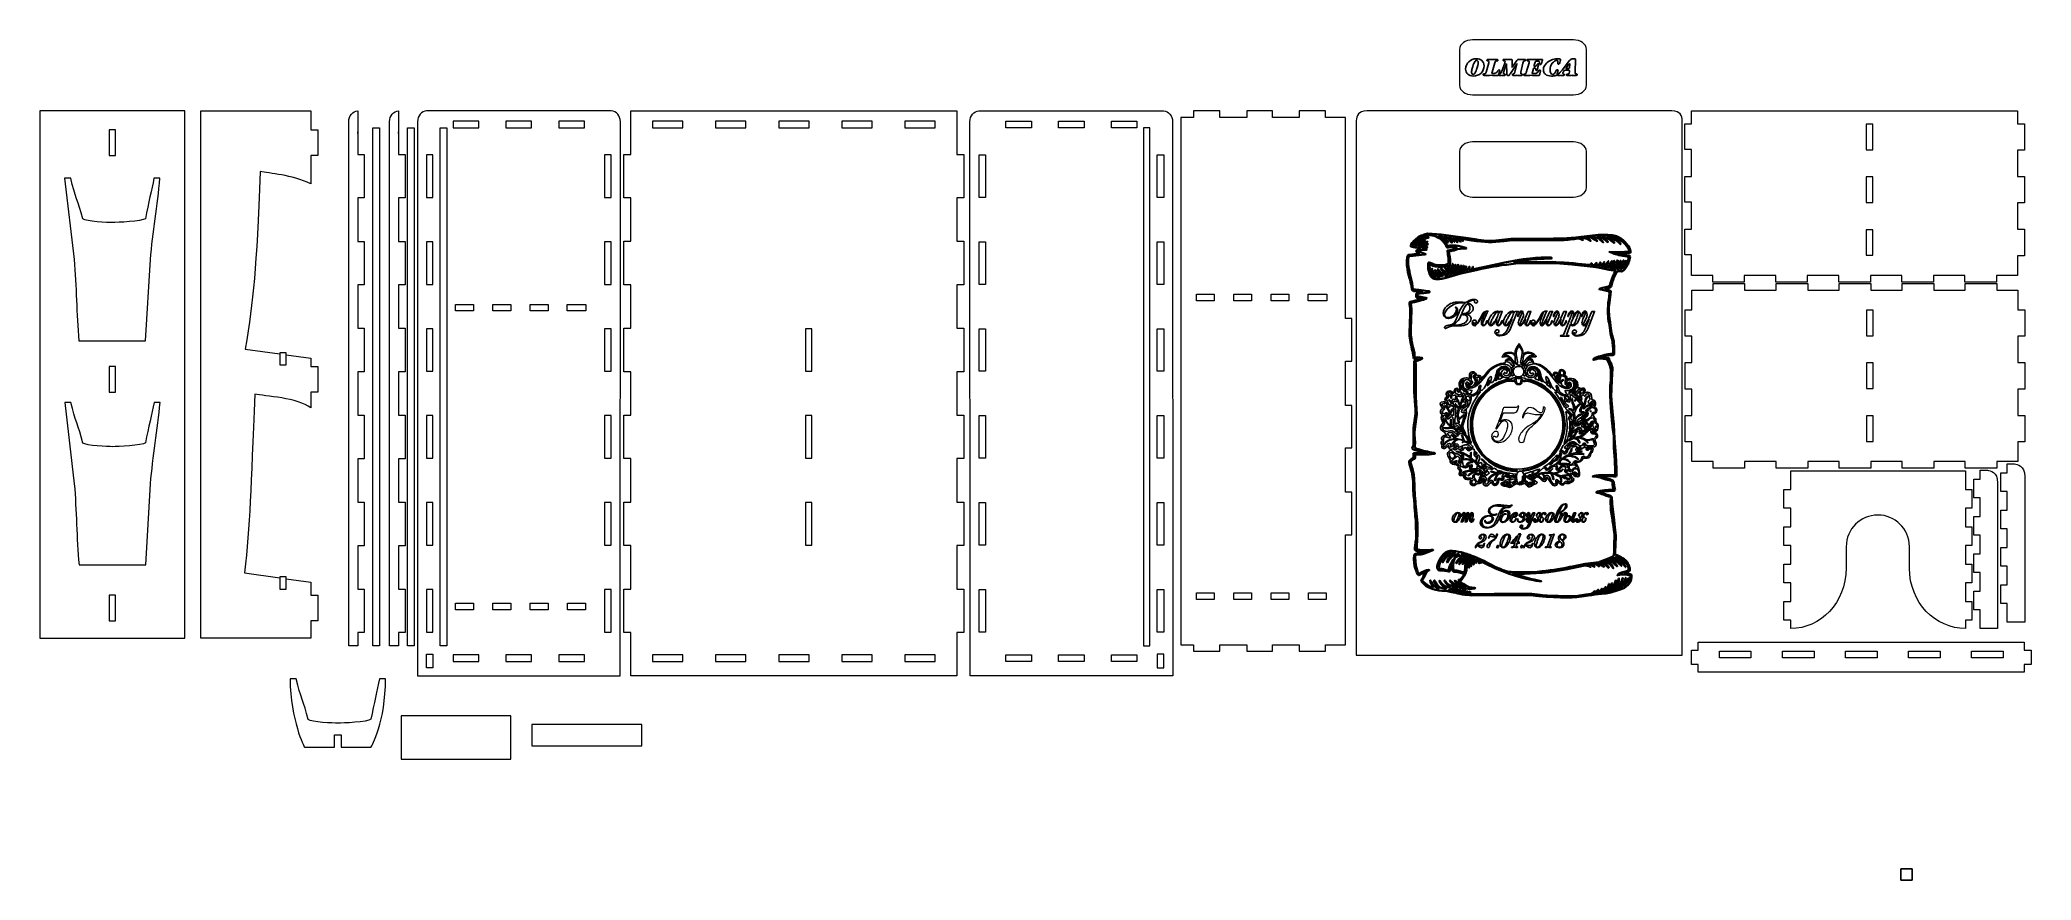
# Model space of a CAD drawing. Header units: centimetres. Extents: x -47 to 63, y -30 to 17.
import ezdxf

# ---------------------------------------------------------------- set-up
doc = ezdxf.new("R2010")
doc.units = ezdxf.units.CM
doc.header["$MEASUREMENT"] = 0
doc.header["$XCLIPFRAME"] = 0
doc.layers.add('layer 1', color=7, linetype='Continuous')
picture_1 = doc.add_image_def('image1.jpg', size_in_pixel=(3251, 3251))

msp = doc.modelspace()

# ---------------------------------------------------------------- linework, layer by layer
at = {"layer": 'layer 1', "color": 242, "lineweight": 9}
for points in [[(-27.18042, -22.97263), (-21.11076, -22.97263), (-21.11076, -20.59227), (-27.18042, -20.59227), (-27.18042, -22.97263)], [(-19.95288, -22.24611), (-13.88322, -22.24611), (-13.88322, -21.05595), (-19.95288, -21.05595), (-19.95288, -22.24611)]]:
    msp.add_lwpolyline(points, close=True, dxfattribs=at)
for points, knots in [([(32.00179, 16.76518), (32.00179, 16.76518), (37.56575, 16.76518), (37.56575, 16.76518), (37.56575, 16.76518), (37.96304, 16.76518), (38.28809, 16.52766), (38.28809, 16.23736), (38.28809, 16.23736), (38.28809, 16.23736), (38.28809, 14.25223), (38.28809, 14.25223), (38.28809, 14.25223), (38.28809, 13.96192), (37.96304, 13.7244), (37.56575, 13.7244), (37.56575, 13.7244), (37.56575, 13.7244), (32.00179, 13.7244), (32.00179, 13.7244), (32.00179, 13.7244), (31.6045, 13.7244), (31.27945, 13.96192), (31.27945, 14.25223), (31.27945, 14.25223), (31.27945, 14.25223), (31.27945, 16.23736), (31.27945, 16.23736), (31.27945, 16.23736), (31.27945, 16.52766), (31.6045, 16.76518), (32.00179, 16.76518)], [0, 0, 0, 0, 0.111111111, 0.111111111, 0.111111111, 0.111111111, 0.222222222, 0.222222222, 0.222222222, 0.222222222, 0.333333333, 0.333333333, 0.333333333, 0.333333333, 0.444444444, 0.444444444, 0.444444444, 0.444444444, 0.555555556, 0.555555556, 0.555555556, 0.555555556, 0.666666667, 0.666666667, 0.666666667, 0.666666667, 0.777777778, 0.777777778, 0.777777778, 0.777777778, 1, 1, 1, 1]), ([(-47.13106, 12.83897), (-47.13106, 12.83897), (-39.12632, 12.83897), (-39.12632, 12.83897), (-39.12632, 12.83897), (-39.12632, 12.83897), (-39.12632, -16.2892), (-39.12632, -16.2892), (-39.12632, -16.2892), (-39.12632, -16.2892), (-47.13106, -16.2892), (-47.13106, -16.2892), (-47.13106, -16.2892), (-47.13106, -16.2892), (-47.13106, 12.83897), (-47.13106, 12.83897)], [0, 0, 0, 0, 0.2, 0.2, 0.2, 0.2, 0.4, 0.4, 0.4, 0.4, 0.6, 0.6, 0.6, 0.6, 1, 1, 1, 1]), ([(-32.16476, -13.20647), (-32.16476, -13.20647), (-32.16477, -13.91579), (-32.16477, -13.91579), (-32.16477, -13.91579), (-32.16477, -13.91579), (-31.78512, -13.91579), (-31.78512, -13.91579), (-31.78512, -13.91579), (-31.78512, -13.91579), (-31.78512, -15.33299), (-31.78512, -15.33299), (-31.78512, -15.33299), (-31.78512, -15.33299), (-32.16479, -15.33299), (-32.16479, -15.33299), (-32.16479, -15.33299), (-32.16479, -15.33299), (-32.1648, -16.29266), (-32.1648, -16.29266), (-32.1648, -16.29266), (-32.1648, -16.29266), (-38.23447, -16.29266), (-38.23447, -16.29266), (-38.23447, -16.29266), (-38.23447, -16.29266), (-38.23447, 12.83558), (-38.23447, 12.83558), (-38.23447, 12.83558), (-38.23447, 12.83558), (-32.1648, 12.83558), (-32.1648, 12.83558), (-32.1648, 12.83558), (-32.1648, 12.83558), (-32.1648, 11.78947), (-32.1648, 11.78947), (-32.1648, 11.78947), (-32.1648, 11.78947), (-31.78512, 11.78947), (-31.78512, 11.78947), (-31.78512, 11.78947), (-31.78512, 11.78947), (-31.78512, 10.37227), (-31.78512, 10.37227), (-31.78512, 10.37227), (-31.78512, 10.37227), (-32.1648, 10.37227), (-32.1648, 10.37227), (-32.1648, 10.37227), (-32.16481, 9.93823), (-32.16481, 9.24541), (-32.1648, 8.81135), (-32.1648, 8.81135), (-33.24574, 9.31732), (-34.43703, 9.38063), (-34.97072, 9.4933), (-34.97072, 9.4933), (-35.16552, 3.98797), (-35.32423, 2.48549), (-35.79027, -0.31894), (-35.79027, -0.31894), (-35.79027, -0.31894), (-33.8795, -0.58371), (-33.8795, -0.58371), (-33.8795, -0.58371), (-33.8795, -0.58371), (-33.88257, -1.19997), (-33.88257, -1.19997), (-33.88257, -1.19997), (-33.88257, -1.19997), (-33.52257, -1.19997), (-33.52257, -1.19997), (-33.52257, -1.19997), (-33.52257, -1.19997), (-33.51919, -0.63364), (-33.51919, -0.63364), (-33.51919, -0.63364), (-33.51919, -0.63364), (-32.16495, -0.82128), (-32.16495, -0.82128)], [0, 0, 0, 0, 0.047619048, 0.047619048, 0.047619048, 0.047619048, 0.095238095, 0.095238095, 0.095238095, 0.095238095, 0.142857143, 0.142857143, 0.142857143, 0.142857143, 0.19047619, 0.19047619, 0.19047619, 0.19047619, 0.238095238, 0.238095238, 0.238095238, 0.238095238, 0.285714286, 0.285714286, 0.285714286, 0.285714286, 0.333333333, 0.333333333, 0.333333333, 0.333333333, 0.380952381, 0.380952381, 0.380952381, 0.380952381, 0.428571429, 0.428571429, 0.428571429, 0.428571429, 0.476190476, 0.476190476, 0.476190476, 0.476190476, 0.523809524, 0.523809524, 0.523809524, 0.523809524, 0.571428571, 0.571428571, 0.571428571, 0.571428571, 0.619047619, 0.619047619, 0.619047619, 0.619047619, 0.666666667, 0.666666667, 0.666666667, 0.666666667, 0.714285714, 0.714285714, 0.714285714, 0.714285714, 0.761904762, 0.761904762, 0.761904762, 0.761904762, 0.80952381, 0.80952381, 0.80952381, 0.80952381, 0.857142857, 0.857142857, 0.857142857, 0.857142857, 0.904761905, 0.904761905, 0.904761905, 0.904761905, 1, 1, 1, 1]), ([(-29.21197, 8.03185), (-29.21197, 8.03185), (-29.21197, 10.43385), (-29.21197, 10.43385), (-29.21197, 10.43385), (-29.21197, 10.43385), (-29.57197, 10.43385), (-29.57197, 10.43385), (-29.57197, 10.43385), (-29.57197, 13.16619), (-29.57197, 10.10453), (-29.57196, 12.83682), (-29.57196, 12.83682), (-29.84698, 12.83682), (-30.07197, 12.56671), (-30.07197, 12.2363), (-30.07197, 12.2363), (-30.07197, 12.2363), (-30.07197, -16.72276), (-30.07197, -16.72276), (-30.07197, -16.72276), (-30.07197, -16.72276), (-29.57197, -16.72276), (-29.57197, -16.72276), (-29.57197, -16.72276), (-29.57197, -16.72276), (-29.57197, -15.98812), (-29.57197, -15.98812), (-29.57197, -15.98812), (-29.57197, -15.98812), (-29.21197, -15.98812), (-29.21197, -15.98812), (-29.21197, -15.98812), (-29.21197, -15.98812), (-29.21197, -13.58613), (-29.21197, -13.58613), (-29.21197, -13.58613), (-29.21197, -13.58613), (-29.57197, -13.58613), (-29.57197, -13.58613), (-29.57197, -13.58613), (-29.57197, -13.58613), (-29.57197, -11.18413), (-29.57197, -11.18413), (-29.57197, -11.18413), (-29.57197, -11.18413), (-29.21197, -11.18413), (-29.21197, -11.18413), (-29.21197, -11.18413), (-29.21197, -11.18413), (-29.21197, -8.78213), (-29.21197, -8.78213), (-29.21197, -8.78213), (-29.21197, -8.78213), (-29.57197, -8.78213), (-29.57197, -8.78213), (-29.57197, -8.78213), (-29.57197, -8.78213), (-29.57197, -6.38013), (-29.57197, -6.38013), (-29.57197, -6.38013), (-29.57197, -6.38013), (-29.21197, -6.38013), (-29.21197, -6.38013), (-29.21197, -6.38013), (-29.21197, -6.38013), (-29.21197, -3.97813), (-29.21197, -3.97813), (-29.21197, -3.97813), (-29.21197, -3.97813), (-29.57197, -3.97813), (-29.57197, -3.97813), (-29.57197, -3.97813), (-29.57197, -3.97813), (-29.57197, -1.57614), (-29.57197, -1.57614), (-29.57197, -1.57614), (-29.57197, -1.57614), (-29.21197, -1.57614), (-29.21197, -1.57614), (-29.21197, -1.57614), (-29.21197, -1.57614), (-29.21197, 0.82586), (-29.21197, 0.82586), (-29.21197, 0.82586), (-29.21197, 0.82586), (-29.57197, 0.82586), (-29.57197, 0.82586), (-29.57197, 0.82586), (-29.57197, 0.82586), (-29.57197, 3.22786), (-29.57197, 3.22786), (-29.57197, 3.22786), (-29.57197, 3.22786), (-29.21197, 3.22786), (-29.21197, 3.22786), (-29.21197, 3.22786), (-29.21197, 3.22786), (-29.21197, 5.62986), (-29.21197, 5.62986), (-29.21197, 5.62986), (-29.21197, 5.62986), (-29.57197, 5.62986), (-29.57197, 5.62986), (-29.57197, 5.62986), (-29.57197, 5.62986), (-29.57197, 8.03185), (-29.57197, 8.03185), (-29.57197, 8.03185), (-29.57197, 8.03185), (-29.21197, 8.03185), (-29.21197, 8.03185)], [0, 0, 0, 0, 0.034482759, 0.034482759, 0.034482759, 0.034482759, 0.068965517, 0.068965517, 0.068965517, 0.068965517, 0.103448276, 0.103448276, 0.103448276, 0.103448276, 0.137931034, 0.137931034, 0.137931034, 0.137931034, 0.172413793, 0.172413793, 0.172413793, 0.172413793, 0.206896552, 0.206896552, 0.206896552, 0.206896552, 0.24137931, 0.24137931, 0.24137931, 0.24137931, 0.275862069, 0.275862069, 0.275862069, 0.275862069, 0.310344828, 0.310344828, 0.310344828, 0.310344828, 0.344827586, 0.344827586, 0.344827586, 0.344827586, 0.379310345, 0.379310345, 0.379310345, 0.379310345, 0.413793103, 0.413793103, 0.413793103, 0.413793103, 0.448275862, 0.448275862, 0.448275862, 0.448275862, 0.482758621, 0.482758621, 0.482758621, 0.482758621, 0.517241379, 0.517241379, 0.517241379, 0.517241379, 0.551724138, 0.551724138, 0.551724138, 0.551724138, 0.586206897, 0.586206897, 0.586206897, 0.586206897, 0.620689655, 0.620689655, 0.620689655, 0.620689655, 0.655172414, 0.655172414, 0.655172414, 0.655172414, 0.689655172, 0.689655172, 0.689655172, 0.689655172, 0.724137931, 0.724137931, 0.724137931, 0.724137931, 0.75862069, 0.75862069, 0.75862069, 0.75862069, 0.793103448, 0.793103448, 0.793103448, 0.793103448, 0.827586207, 0.827586207, 0.827586207, 0.827586207, 0.862068966, 0.862068966, 0.862068966, 0.862068966, 0.896551724, 0.896551724, 0.896551724, 0.896551724, 0.931034483, 0.931034483, 0.931034483, 0.931034483, 1, 1, 1, 1]), ([(-26.95438, 8.03185), (-26.95438, 8.03185), (-26.95438, 10.43385), (-26.95438, 10.43385), (-26.95438, 10.43385), (-26.95438, 10.43385), (-27.31438, 10.43385), (-27.31438, 10.43385), (-27.31438, 10.43385), (-27.31438, 13.16619), (-27.31438, 10.10453), (-27.31437, 12.83682), (-27.31437, 12.83682), (-27.58939, 12.83682), (-27.81438, 12.56671), (-27.81438, 12.2363), (-27.81438, 12.2363), (-27.81438, 12.2363), (-27.81438, -16.72276), (-27.81438, -16.72276), (-27.81438, -16.72276), (-27.81438, -16.72276), (-27.31438, -16.72276), (-27.31438, -16.72276), (-27.31438, -16.72276), (-27.31438, -16.72276), (-27.31438, -15.98812), (-27.31438, -15.98812), (-27.31438, -15.98812), (-27.31438, -15.98812), (-26.95438, -15.98812), (-26.95438, -15.98812), (-26.95438, -15.98812), (-26.95438, -15.98812), (-26.95438, -13.58613), (-26.95438, -13.58613), (-26.95438, -13.58613), (-26.95438, -13.58613), (-27.31438, -13.58613), (-27.31438, -13.58613), (-27.31438, -13.58613), (-27.31438, -13.58613), (-27.31438, -11.18413), (-27.31438, -11.18413), (-27.31438, -11.18413), (-27.31438, -11.18413), (-26.95438, -11.18413), (-26.95438, -11.18413), (-26.95438, -11.18413), (-26.95438, -11.18413), (-26.95438, -8.78213), (-26.95438, -8.78213), (-26.95438, -8.78213), (-26.95438, -8.78213), (-27.31438, -8.78213), (-27.31438, -8.78213), (-27.31438, -8.78213), (-27.31438, -8.78213), (-27.31438, -6.38013), (-27.31438, -6.38013), (-27.31438, -6.38013), (-27.31438, -6.38013), (-26.95438, -6.38013), (-26.95438, -6.38013), (-26.95438, -6.38013), (-26.95438, -6.38013), (-26.95438, -3.97813), (-26.95438, -3.97813), (-26.95438, -3.97813), (-26.95438, -3.97813), (-27.31438, -3.97813), (-27.31438, -3.97813), (-27.31438, -3.97813), (-27.31438, -3.97813), (-27.31438, -1.57614), (-27.31438, -1.57614), (-27.31438, -1.57614), (-27.31438, -1.57614), (-26.95438, -1.57614), (-26.95438, -1.57614), (-26.95438, -1.57614), (-26.95438, -1.57614), (-26.95438, 0.82586), (-26.95438, 0.82586), (-26.95438, 0.82586), (-26.95438, 0.82586), (-27.31438, 0.82586), (-27.31438, 0.82586), (-27.31438, 0.82586), (-27.31438, 0.82586), (-27.31438, 3.22786), (-27.31438, 3.22786), (-27.31438, 3.22786), (-27.31438, 3.22786), (-26.95438, 3.22786), (-26.95438, 3.22786), (-26.95438, 3.22786), (-26.95438, 3.22786), (-26.95438, 5.62986), (-26.95438, 5.62986), (-26.95438, 5.62986), (-26.95438, 5.62986), (-27.31438, 5.62986), (-27.31438, 5.62986), (-27.31438, 5.62986), (-27.31438, 5.62986), (-27.31438, 8.03185), (-27.31438, 8.03185), (-27.31438, 8.03185), (-27.31438, 8.03185), (-26.95438, 8.03185), (-26.95438, 8.03185)], [0, 0, 0, 0, 0.034482759, 0.034482759, 0.034482759, 0.034482759, 0.068965517, 0.068965517, 0.068965517, 0.068965517, 0.103448276, 0.103448276, 0.103448276, 0.103448276, 0.137931034, 0.137931034, 0.137931034, 0.137931034, 0.172413793, 0.172413793, 0.172413793, 0.172413793, 0.206896552, 0.206896552, 0.206896552, 0.206896552, 0.24137931, 0.24137931, 0.24137931, 0.24137931, 0.275862069, 0.275862069, 0.275862069, 0.275862069, 0.310344828, 0.310344828, 0.310344828, 0.310344828, 0.344827586, 0.344827586, 0.344827586, 0.344827586, 0.379310345, 0.379310345, 0.379310345, 0.379310345, 0.413793103, 0.413793103, 0.413793103, 0.413793103, 0.448275862, 0.448275862, 0.448275862, 0.448275862, 0.482758621, 0.482758621, 0.482758621, 0.482758621, 0.517241379, 0.517241379, 0.517241379, 0.517241379, 0.551724138, 0.551724138, 0.551724138, 0.551724138, 0.586206897, 0.586206897, 0.586206897, 0.586206897, 0.620689655, 0.620689655, 0.620689655, 0.620689655, 0.655172414, 0.655172414, 0.655172414, 0.655172414, 0.689655172, 0.689655172, 0.689655172, 0.689655172, 0.724137931, 0.724137931, 0.724137931, 0.724137931, 0.75862069, 0.75862069, 0.75862069, 0.75862069, 0.793103448, 0.793103448, 0.793103448, 0.793103448, 0.827586207, 0.827586207, 0.827586207, 0.827586207, 0.862068966, 0.862068966, 0.862068966, 0.862068966, 0.896551724, 0.896551724, 0.896551724, 0.896551724, 0.931034483, 0.931034483, 0.931034483, 0.931034483, 1, 1, 1, 1]), ([(-15.06943, 12.23652), (-15.06943, 12.23652), (-15.07764, -18.38253), (-15.07764, -18.38253), (-15.07764, -18.38253), (-15.07764, -18.38253), (-26.27763, -18.38253), (-26.27763, -18.38253), (-26.27763, -18.38253), (-26.27763, -18.38253), (-26.26942, 12.23652), (-26.26942, 12.23652), (-26.26942, 12.23652), (-26.26933, 12.56671), (-26.04442, 12.83688), (-25.76942, 12.83688), (-25.76942, 12.83688), (-25.76942, 12.83688), (-15.56943, 12.83688), (-15.56943, 12.83688), (-15.56943, 12.83688), (-15.29443, 12.83688), (-15.06935, 12.5667), (-15.06943, 12.23652)], [0, 0, 0, 0, 0.142857143, 0.142857143, 0.142857143, 0.142857143, 0.285714286, 0.285714286, 0.285714286, 0.285714286, 0.428571429, 0.428571429, 0.428571429, 0.428571429, 0.571428571, 0.571428571, 0.571428571, 0.571428571, 0.714285714, 0.714285714, 0.714285714, 0.714285714, 1, 1, 1, 1]), ([(-24.30052, 11.90571), (-24.30052, 11.90571), (-24.30052, 12.26571), (-24.30052, 12.26571), (-24.30052, 12.26571), (-24.30052, 12.26571), (-22.88332, 12.26571), (-22.88332, 12.26571), (-22.88332, 12.26571), (-22.88332, 12.26571), (-22.88332, 11.90571), (-22.88332, 11.90571), (-22.88332, 11.90571), (-22.88332, 11.90571), (-24.30052, 11.90571), (-24.30052, 11.90571)], [0, 0, 0, 0, 0.2, 0.2, 0.2, 0.2, 0.4, 0.4, 0.4, 0.4, 0.6, 0.6, 0.6, 0.6, 1, 1, 1, 1]), ([(-21.38624, 11.90571), (-21.38624, 11.90571), (-21.38624, 12.26571), (-21.38624, 12.26571), (-21.38624, 12.26571), (-21.38624, 12.26571), (-19.96904, 12.26571), (-19.96904, 12.26571), (-19.96904, 12.26571), (-19.96904, 12.26571), (-19.96904, 11.90571), (-19.96904, 11.90571), (-19.96904, 11.90571), (-19.96904, 11.90571), (-21.38624, 11.90571), (-21.38624, 11.90571)], [0, 0, 0, 0, 0.2, 0.2, 0.2, 0.2, 0.4, 0.4, 0.4, 0.4, 0.6, 0.6, 0.6, 0.6, 1, 1, 1, 1]), ([(-18.47195, 11.90571), (-18.47195, 11.90571), (-18.47195, 12.26571), (-18.47195, 12.26571), (-18.47195, 12.26571), (-18.47195, 12.26571), (-17.05476, 12.26571), (-17.05476, 12.26571), (-17.05476, 12.26571), (-17.05476, 12.26571), (-17.05476, 11.90571), (-17.05476, 11.90571), (-17.05476, 11.90571), (-17.05476, 11.90571), (-18.47195, 11.90571), (-18.47195, 11.90571)], [0, 0, 0, 0, 0.2, 0.2, 0.2, 0.2, 0.4, 0.4, 0.4, 0.4, 0.6, 0.6, 0.6, 0.6, 1, 1, 1, 1]), ([(-14.48809, -18.3825), (-14.48809, -18.3825), (3.51648, -18.3825), (3.51648, -18.3825), (3.51648, -18.3825), (3.51648, -18.3825), (3.51648, -15.98099), (3.51648, -15.98099), (3.51648, -15.98099), (3.51648, -15.98099), (3.89643, -15.98099), (3.89643, -15.98099), (3.89643, -15.98099), (3.89643, -15.98099), (3.89643, -13.57949), (3.89643, -13.57949), (3.89643, -13.57949), (3.89643, -13.57949), (3.51648, -13.57949), (3.51648, -13.57949), (3.51648, -13.57949), (3.51648, -13.57949), (3.51648, -11.17798), (3.51648, -11.17798), (3.51648, -11.17798), (3.51648, -11.17798), (3.89643, -11.17798), (3.89643, -11.17798), (3.89643, -11.17798), (3.89643, -11.17798), (3.89643, -8.77647), (3.89643, -8.77647), (3.89643, -8.77647), (3.89643, -8.77647), (3.51648, -8.77647), (3.51648, -8.77647), (3.51648, -8.77647), (3.51648, -8.77647), (3.51648, -6.37496), (3.51648, -6.37496), (3.51648, -6.37496), (3.51648, -6.37496), (3.89643, -6.37496), (3.89643, -6.37496), (3.89643, -6.37496), (3.89643, -6.37496), (3.89643, -3.97346), (3.89643, -3.97346), (3.89643, -3.97346), (3.89643, -3.97346), (3.51648, -3.97346), (3.51648, -3.97346), (3.51648, -3.97346), (3.51648, -3.97346), (3.51648, -1.57195), (3.51648, -1.57195), (3.51648, -1.57195), (3.51648, -1.57195), (3.89643, -1.57195), (3.89643, -1.57195), (3.89643, -1.57195), (3.89643, -1.57195), (3.89643, 0.82956), (3.89643, 0.82956), (3.89643, 0.82956), (3.89643, 0.82956), (3.51648, 0.82956), (3.51648, 0.82956), (3.51648, 0.82956), (3.51648, 0.82956), (3.51648, 3.23107), (3.51648, 3.23107), (3.51648, 3.23107), (3.51648, 3.23107), (3.89643, 3.23107), (3.89643, 3.23107), (3.89643, 3.23107), (3.89643, 3.23107), (3.89643, 5.63257), (3.89643, 5.63257), (3.89643, 5.63257), (3.89643, 5.63257), (3.51648, 5.63257), (3.51648, 5.63257), (3.51648, 5.63257), (3.51648, 5.63257), (3.51648, 8.03408), (3.51648, 8.03408), (3.51648, 8.03408), (3.51648, 8.03408), (3.89643, 8.03408), (3.89643, 8.03408), (3.89643, 8.03408), (3.89643, 8.03408), (3.89643, 10.43559), (3.89643, 10.43559), (3.89643, 10.43559), (3.89643, 10.43559), (3.51648, 10.43559), (3.51648, 10.43559), (3.51648, 10.43559), (3.51648, 10.43559), (3.51648, 12.8371), (3.51648, 12.8371), (3.51648, 12.8371), (3.35584, 12.83688), (-14.36384, 12.8371), (-14.48809, 12.8371), (-14.48809, 12.8371), (-14.48809, 12.8371), (-14.48809, 10.43559), (-14.48809, 10.43559), (-14.48809, 10.43559), (-14.48809, 10.43559), (-14.86805, 10.43559), (-14.86805, 10.43559), (-14.86805, 10.43559), (-14.86805, 10.43559), (-14.86805, 8.03408), (-14.86805, 8.03408), (-14.86805, 8.03408), (-14.86805, 8.03408), (-14.48809, 8.03408), (-14.48809, 8.03408), (-14.48809, 8.03408), (-14.48809, 8.03408), (-14.48809, 5.63257), (-14.48809, 5.63257), (-14.48809, 5.63257), (-14.48809, 5.63257), (-14.86805, 5.63257), (-14.86805, 5.63257), (-14.86805, 5.63257), (-14.86805, 5.63257), (-14.86805, 3.23107), (-14.86805, 3.23107), (-14.86805, 3.23107), (-14.86805, 3.23107), (-14.48809, 3.23107), (-14.48809, 3.23107), (-14.48809, 3.23107), (-14.48809, 3.23107), (-14.48809, 0.82956), (-14.48809, 0.82956), (-14.48809, 0.82956), (-14.48809, 0.82956), (-14.86805, 0.82956), (-14.86805, 0.82956), (-14.86805, 0.82956), (-14.86805, 0.82956), (-14.86805, -1.57195), (-14.86805, -1.57195), (-14.86805, -1.57195), (-14.86805, -1.57195), (-14.48809, -1.57195), (-14.48809, -1.57195), (-14.48809, -1.57195), (-14.48809, -1.57195), (-14.48809, -3.97346), (-14.48809, -3.97346), (-14.48809, -3.97346), (-14.48809, -3.97346), (-14.86805, -3.97346), (-14.86805, -3.97346), (-14.86805, -3.97346), (-14.86805, -3.97346), (-14.86805, -6.37496), (-14.86805, -6.37496), (-14.86805, -6.37496), (-14.86805, -6.37496), (-14.48809, -6.37496), (-14.48809, -6.37496), (-14.48809, -6.37496), (-14.48809, -6.37496), (-14.48809, -8.77647), (-14.48809, -8.77647), (-14.48809, -8.77647), (-14.48809, -8.77647), (-14.86805, -8.77647), (-14.86805, -8.77647), (-14.86805, -8.77647), (-14.86805, -8.77647), (-14.86805, -11.17798), (-14.86805, -11.17798), (-14.86805, -11.17798), (-14.86805, -11.17798), (-14.48809, -11.17798), (-14.48809, -11.17798), (-14.48809, -11.17798), (-14.48809, -11.17798), (-14.48809, -13.57949), (-14.48809, -13.57949), (-14.48809, -13.57949), (-14.48809, -13.57949), (-14.86805, -13.57949), (-14.86805, -13.57949), (-14.86805, -13.57949), (-14.86805, -13.57949), (-14.86805, -15.98099), (-14.86805, -15.98099), (-14.86805, -15.98099), (-14.86805, -15.98099), (-14.48809, -15.98099), (-14.48809, -15.98099), (-14.48809, -15.98099), (-14.48809, -15.98099), (-14.48809, -18.3825), (-14.48809, -18.3825)], [0, 0, 0, 0, 0.018867925, 0.018867925, 0.018867925, 0.018867925, 0.037735849, 0.037735849, 0.037735849, 0.037735849, 0.056603774, 0.056603774, 0.056603774, 0.056603774, 0.075471698, 0.075471698, 0.075471698, 0.075471698, 0.094339623, 0.094339623, 0.094339623, 0.094339623, 0.113207547, 0.113207547, 0.113207547, 0.113207547, 0.132075472, 0.132075472, 0.132075472, 0.132075472, 0.150943396, 0.150943396, 0.150943396, 0.150943396, 0.169811321, 0.169811321, 0.169811321, 0.169811321, 0.188679245, 0.188679245, 0.188679245, 0.188679245, 0.20754717, 0.20754717, 0.20754717, 0.20754717, 0.226415094, 0.226415094, 0.226415094, 0.226415094, 0.245283019, 0.245283019, 0.245283019, 0.245283019, 0.264150943, 0.264150943, 0.264150943, 0.264150943, 0.283018868, 0.283018868, 0.283018868, 0.283018868, 0.301886792, 0.301886792, 0.301886792, 0.301886792, 0.320754717, 0.320754717, 0.320754717, 0.320754717, 0.339622642, 0.339622642, 0.339622642, 0.339622642, 0.358490566, 0.358490566, 0.358490566, 0.358490566, 0.377358491, 0.377358491, 0.377358491, 0.377358491, 0.396226415, 0.396226415, 0.396226415, 0.396226415, 0.41509434, 0.41509434, 0.41509434, 0.41509434, 0.433962264, 0.433962264, 0.433962264, 0.433962264, 0.452830189, 0.452830189, 0.452830189, 0.452830189, 0.471698113, 0.471698113, 0.471698113, 0.471698113, 0.490566038, 0.490566038, 0.490566038, 0.490566038, 0.509433962, 0.509433962, 0.509433962, 0.509433962, 0.528301887, 0.528301887, 0.528301887, 0.528301887, 0.547169811, 0.547169811, 0.547169811, 0.547169811, 0.566037736, 0.566037736, 0.566037736, 0.566037736, 0.58490566, 0.58490566, 0.58490566, 0.58490566, 0.603773585, 0.603773585, 0.603773585, 0.603773585, 0.622641509, 0.622641509, 0.622641509, 0.622641509, 0.641509434, 0.641509434, 0.641509434, 0.641509434, 0.660377358, 0.660377358, 0.660377358, 0.660377358, 0.679245283, 0.679245283, 0.679245283, 0.679245283, 0.698113208, 0.698113208, 0.698113208, 0.698113208, 0.716981132, 0.716981132, 0.716981132, 0.716981132, 0.735849057, 0.735849057, 0.735849057, 0.735849057, 0.754716981, 0.754716981, 0.754716981, 0.754716981, 0.773584906, 0.773584906, 0.773584906, 0.773584906, 0.79245283, 0.79245283, 0.79245283, 0.79245283, 0.811320755, 0.811320755, 0.811320755, 0.811320755, 0.830188679, 0.830188679, 0.830188679, 0.830188679, 0.849056604, 0.849056604, 0.849056604, 0.849056604, 0.867924528, 0.867924528, 0.867924528, 0.867924528, 0.886792453, 0.886792453, 0.886792453, 0.886792453, 0.905660377, 0.905660377, 0.905660377, 0.905660377, 0.924528302, 0.924528302, 0.924528302, 0.924528302, 0.943396226, 0.943396226, 0.943396226, 0.943396226, 0.962264151, 0.962264151, 0.962264151, 0.962264151, 1, 1, 1, 1]), ([(-13.28952, 11.90567), (-13.28952, 11.90567), (-13.28952, 12.26567), (-13.28952, 12.26567), (-13.28952, 12.26567), (-13.28952, 12.26567), (-11.61213, 12.26567), (-11.61213, 12.26567), (-11.61213, 12.26567), (-11.61213, 12.26567), (-11.61213, 11.90567), (-11.61213, 11.90567), (-11.61213, 11.90567), (-11.61213, 11.90567), (-13.28952, 11.90567), (-13.28952, 11.90567)], [0, 0, 0, 0, 0.2, 0.2, 0.2, 0.2, 0.4, 0.4, 0.4, 0.4, 0.6, 0.6, 0.6, 0.6, 1, 1, 1, 1]), ([(-9.80701, 11.90567), (-9.80701, 11.90567), (-9.80701, 12.26567), (-9.80701, 12.26567), (-9.80701, 12.26567), (-9.80701, 12.26567), (-8.12962, 12.26567), (-8.12962, 12.26567), (-8.12962, 12.26567), (-8.12962, 12.26567), (-8.12962, 11.90567), (-8.12962, 11.90567), (-8.12962, 11.90567), (-8.12962, 11.90567), (-9.80701, 11.90567), (-9.80701, 11.90567)], [0, 0, 0, 0, 0.2, 0.2, 0.2, 0.2, 0.4, 0.4, 0.4, 0.4, 0.6, 0.6, 0.6, 0.6, 1, 1, 1, 1]), ([(-6.3245, 11.90567), (-6.3245, 11.90567), (-6.3245, 12.26567), (-6.3245, 12.26567), (-6.3245, 12.26567), (-6.3245, 12.26567), (-4.64711, 12.26567), (-4.64711, 12.26567), (-4.64711, 12.26567), (-4.64711, 12.26567), (-4.64711, 11.90567), (-4.64711, 11.90567), (-4.64711, 11.90567), (-4.64711, 11.90567), (-6.3245, 11.90567), (-6.3245, 11.90567)], [0, 0, 0, 0, 0.2, 0.2, 0.2, 0.2, 0.4, 0.4, 0.4, 0.4, 0.6, 0.6, 0.6, 0.6, 1, 1, 1, 1]), ([(-2.84201, 11.90567), (-2.84201, 11.90567), (-2.84201, 12.26567), (-2.84201, 12.26567), (-2.84201, 12.26567), (-2.84201, 12.26567), (-1.16461, 12.26567), (-1.16461, 12.26567), (-1.16461, 12.26567), (-1.16461, 12.26567), (-1.16461, 11.90567), (-1.16461, 11.90567), (-1.16461, 11.90567), (-1.16461, 11.90567), (-2.84201, 11.90567), (-2.84201, 11.90567)], [0, 0, 0, 0, 0.2, 0.2, 0.2, 0.2, 0.4, 0.4, 0.4, 0.4, 0.6, 0.6, 0.6, 0.6, 1, 1, 1, 1]), ([(0.6405, 11.90567), (0.6405, 11.90567), (0.6405, 12.26567), (0.6405, 12.26567), (0.6405, 12.26567), (0.6405, 12.26567), (2.3179, 12.26567), (2.3179, 12.26567), (2.3179, 12.26567), (2.3179, 12.26567), (2.3179, 11.90567), (2.3179, 11.90567), (2.3179, 11.90567), (2.3179, 11.90567), (0.6405, 11.90567), (0.6405, 11.90567)], [0, 0, 0, 0, 0.2, 0.2, 0.2, 0.2, 0.4, 0.4, 0.4, 0.4, 0.6, 0.6, 0.6, 0.6, 1, 1, 1, 1]), ([(4.23397, 12.23652), (4.23397, 12.23652), (4.24218, -18.38253), (4.24218, -18.38253), (4.24218, -18.38253), (4.24218, -18.38253), (15.44217, -18.38253), (15.44217, -18.38253), (15.44217, -18.38253), (15.44217, -18.38253), (15.43396, 12.23652), (15.43396, 12.23652), (15.43396, 12.23652), (15.43387, 12.56671), (15.20896, 12.83688), (14.93396, 12.83688), (14.93396, 12.83688), (14.93396, 12.83688), (4.73397, 12.83688), (4.73397, 12.83688), (4.73397, 12.83688), (4.45897, 12.83688), (4.23389, 12.5667), (4.23397, 12.23652)], [0, 0, 0, 0, 0.142857143, 0.142857143, 0.142857143, 0.142857143, 0.285714286, 0.285714286, 0.285714286, 0.285714286, 0.428571429, 0.428571429, 0.428571429, 0.428571429, 0.571428571, 0.571428571, 0.571428571, 0.571428571, 0.714285714, 0.714285714, 0.714285714, 0.714285714, 1, 1, 1, 1]), ([(7.63649, 11.90571), (7.63649, 11.90571), (7.63649, 12.26571), (7.63649, 12.26571), (7.63649, 12.26571), (7.63649, 12.26571), (6.21929, 12.26571), (6.21929, 12.26571), (6.21929, 12.26571), (6.21929, 12.26571), (6.21929, 11.90571), (6.21929, 11.90571), (6.21929, 11.90571), (6.21929, 11.90571), (7.63649, 11.90571), (7.63649, 11.90571)], [0, 0, 0, 0, 0.2, 0.2, 0.2, 0.2, 0.4, 0.4, 0.4, 0.4, 0.6, 0.6, 0.6, 0.6, 1, 1, 1, 1]), ([(10.55077, 11.90571), (10.55077, 11.90571), (10.55077, 12.26571), (10.55077, 12.26571), (10.55077, 12.26571), (10.55077, 12.26571), (9.13357, 12.26571), (9.13357, 12.26571), (9.13357, 12.26571), (9.13357, 12.26571), (9.13357, 11.90571), (9.13357, 11.90571), (9.13357, 11.90571), (9.13357, 11.90571), (10.55077, 11.90571), (10.55077, 11.90571)], [0, 0, 0, 0, 0.2, 0.2, 0.2, 0.2, 0.4, 0.4, 0.4, 0.4, 0.6, 0.6, 0.6, 0.6, 1, 1, 1, 1]), ([(13.46506, 11.90571), (13.46506, 11.90571), (13.46506, 12.26571), (13.46506, 12.26571), (13.46506, 12.26571), (13.46506, 12.26571), (12.04786, 12.26571), (12.04786, 12.26571), (12.04786, 12.26571), (12.04786, 12.26571), (12.04786, 11.90571), (12.04786, 11.90571), (12.04786, 11.90571), (12.04786, 11.90571), (13.46506, 11.90571), (13.46506, 11.90571)], [0, 0, 0, 0, 0.2, 0.2, 0.2, 0.2, 0.4, 0.4, 0.4, 0.4, 0.6, 0.6, 0.6, 0.6, 1, 1, 1, 1]), ([(15.89418, 12.47249), (15.89418, 12.47249), (16.59027, 12.47249), (16.59027, 12.47249), (16.59027, 12.47249), (16.59027, 12.47249), (16.59027, 12.83249), (16.59027, 12.83249), (16.59027, 12.83249), (16.59027, 12.83249), (18.04741, 12.83249), (18.04741, 12.83249), (18.04741, 12.83249), (18.04741, 12.83249), (18.04741, 12.47249), (18.04741, 12.47249), (18.04741, 12.47249), (18.04741, 12.47249), (19.52449, 12.47249), (19.52449, 12.47249), (19.52449, 12.47249), (19.52449, 12.47249), (19.52449, 12.83249), (19.52449, 12.83249), (19.52449, 12.83249), (19.52449, 12.83249), (20.94169, 12.83249), (20.94169, 12.83249), (20.94169, 12.83249), (20.94169, 12.83249), (20.94169, 12.47249), (20.94169, 12.47249), (20.94169, 12.47249), (20.94169, 12.47249), (22.41893, 12.47249), (22.41893, 12.47249), (22.41893, 12.47249), (22.41893, 12.47249), (22.41893, 12.8325), (22.41893, 12.8325), (22.41893, 12.8325), (22.41893, 12.8325), (23.8759, 12.8325), (23.8759, 12.8325), (23.8759, 12.8325), (23.8759, 12.8325), (23.8759, 12.47249), (23.8759, 12.47249), (23.8759, 12.47249), (23.8759, 12.47249), (24.97308, 12.47249), (24.97308, 12.47249), (24.97308, 12.47249), (24.97308, 12.47249), (24.97308, 1.3723), (24.97308, 1.3723), (24.97308, 1.3723), (24.97308, 1.3723), (25.33309, 1.3723), (25.33309, 1.3723), (25.33309, 1.3723), (25.33309, 1.3723), (25.33309, -0.98118), (25.33309, -0.98118), (25.33309, -0.98118), (25.33309, -0.98118), (24.97308, -0.98118), (24.97308, -0.98118), (24.97308, -0.98118), (24.97308, -0.98118), (24.97308, -3.43072), (24.97308, -3.43072), (24.97308, -3.43072), (24.97308, -3.43072), (25.33309, -3.43072), (25.33309, -3.43072), (25.33309, -3.43072), (25.33309, -3.43072), (25.33309, -5.7842), (25.33309, -5.7842), (25.33309, -5.7842), (25.33309, -5.7842), (24.97308, -5.7842), (24.97308, -5.7842), (24.97308, -5.7842), (24.97308, -5.7842), (24.97308, -8.23373), (24.97308, -8.23373), (24.97308, -8.23373), (24.97308, -8.23373), (25.3331, -8.23373), (25.3331, -8.23373), (25.3331, -8.23373), (25.3331, -8.23373), (25.3331, -10.58721), (25.3331, -10.58721), (25.3331, -10.58721), (25.3331, -10.58721), (24.97308, -10.58721), (24.97308, -10.58721), (24.97308, -10.58721), (24.97308, -10.58721), (24.97308, -16.65575), (24.97308, -16.65575), (24.97308, -16.65575), (24.97308, -16.65575), (23.87581, -16.65575), (23.87581, -16.65575), (23.87581, -16.65575), (23.87581, -16.65575), (23.87581, -17.01576), (23.87581, -17.01576), (23.87581, -17.01576), (23.87581, -17.01576), (22.41876, -17.01576), (22.41876, -17.01576), (22.41876, -17.01576), (22.41876, -17.01576), (22.41876, -16.65575), (22.41876, -16.65575), (22.41876, -16.65575), (22.41876, -16.65575), (20.94169, -16.65575), (20.94169, -16.65575), (20.94169, -16.65575), (20.94169, -16.65575), (20.94169, -17.01576), (20.94169, -17.01576), (20.94169, -17.01576), (20.94169, -17.01576), (19.52449, -17.01576), (19.52449, -17.01576), (19.52449, -17.01576), (19.52449, -17.01576), (19.52449, -16.65575), (19.52449, -16.65575), (19.52449, -16.65575), (19.52449, -16.65575), (18.04724, -16.65575), (18.04724, -16.65575), (18.04724, -16.65575), (18.04724, -16.65575), (18.04724, -17.01576), (18.04724, -17.01576), (18.04724, -17.01576), (18.04724, -17.01576), (16.59019, -17.01576), (16.59019, -17.01576), (16.59019, -17.01576), (16.59019, -17.01576), (16.59019, -16.65575), (16.59019, -16.65575), (16.59019, -16.65575), (16.59019, -16.65575), (15.89418, -16.65575), (15.89418, -16.65575), (15.89418, -16.65575), (15.89418, -16.65575), (15.89418, 12.47249), (15.89418, 12.47249)], [0, 0, 0, 0, 0.024390244, 0.024390244, 0.024390244, 0.024390244, 0.048780488, 0.048780488, 0.048780488, 0.048780488, 0.073170732, 0.073170732, 0.073170732, 0.073170732, 0.097560976, 0.097560976, 0.097560976, 0.097560976, 0.12195122, 0.12195122, 0.12195122, 0.12195122, 0.146341463, 0.146341463, 0.146341463, 0.146341463, 0.170731707, 0.170731707, 0.170731707, 0.170731707, 0.195121951, 0.195121951, 0.195121951, 0.195121951, 0.219512195, 0.219512195, 0.219512195, 0.219512195, 0.243902439, 0.243902439, 0.243902439, 0.243902439, 0.268292683, 0.268292683, 0.268292683, 0.268292683, 0.292682927, 0.292682927, 0.292682927, 0.292682927, 0.317073171, 0.317073171, 0.317073171, 0.317073171, 0.341463415, 0.341463415, 0.341463415, 0.341463415, 0.365853659, 0.365853659, 0.365853659, 0.365853659, 0.390243902, 0.390243902, 0.390243902, 0.390243902, 0.414634146, 0.414634146, 0.414634146, 0.414634146, 0.43902439, 0.43902439, 0.43902439, 0.43902439, 0.463414634, 0.463414634, 0.463414634, 0.463414634, 0.487804878, 0.487804878, 0.487804878, 0.487804878, 0.512195122, 0.512195122, 0.512195122, 0.512195122, 0.536585366, 0.536585366, 0.536585366, 0.536585366, 0.56097561, 0.56097561, 0.56097561, 0.56097561, 0.585365854, 0.585365854, 0.585365854, 0.585365854, 0.609756098, 0.609756098, 0.609756098, 0.609756098, 0.634146341, 0.634146341, 0.634146341, 0.634146341, 0.658536585, 0.658536585, 0.658536585, 0.658536585, 0.682926829, 0.682926829, 0.682926829, 0.682926829, 0.707317073, 0.707317073, 0.707317073, 0.707317073, 0.731707317, 0.731707317, 0.731707317, 0.731707317, 0.756097561, 0.756097561, 0.756097561, 0.756097561, 0.780487805, 0.780487805, 0.780487805, 0.780487805, 0.804878049, 0.804878049, 0.804878049, 0.804878049, 0.829268293, 0.829268293, 0.829268293, 0.829268293, 0.853658537, 0.853658537, 0.853658537, 0.853658537, 0.87804878, 0.87804878, 0.87804878, 0.87804878, 0.902439024, 0.902439024, 0.902439024, 0.902439024, 0.926829268, 0.926829268, 0.926829268, 0.926829268, 0.951219512, 0.951219512, 0.951219512, 0.951219512, 1, 1, 1, 1]), ([(43.57765, 12.2842), (43.57765, 12.2842), (43.57765, -17.22519), (43.57765, -17.22519), (43.57765, -17.22519), (43.57765, -17.22519), (25.57309, -17.22519), (25.57309, -17.22519), (25.57309, -17.22519), (25.57309, -17.22519), (25.57309, 12.2842), (25.57309, 12.2842), (25.57309, 12.2842), (25.57309, 12.5867), (25.70222, 12.8342), (26.1533, 12.8342), (26.1533, 12.8342), (26.1533, 12.8342), (42.99875, 12.8342), (42.99875, 12.8342), (42.99875, 12.8342), (43.48159, 12.8342), (43.57765, 12.58668), (43.57765, 12.2842)], [0, 0, 0, 0, 0.142857143, 0.142857143, 0.142857143, 0.142857143, 0.285714286, 0.285714286, 0.285714286, 0.285714286, 0.428571429, 0.428571429, 0.428571429, 0.428571429, 0.571428571, 0.571428571, 0.571428571, 0.571428571, 0.714285714, 0.714285714, 0.714285714, 0.714285714, 1, 1, 1, 1]), ([(44.0968, 12.84072), (44.0968, 12.84072), (44.0968, 12.12358), (44.0968, 12.12358), (44.0968, 12.12358), (44.0968, 12.12358), (43.71687, 12.12358), (43.71687, 12.12358), (43.71687, 12.12358), (43.71687, 12.12358), (43.71687, 10.70612), (43.71687, 10.70612), (43.71687, 10.70612), (43.71687, 10.70612), (44.0968, 10.70612), (44.0968, 10.70612), (44.0968, 10.70612), (44.0968, 10.70612), (44.0968, 9.20929), (44.0968, 9.20929), (44.0968, 9.20929), (44.0968, 9.20929), (43.71687, 9.20929), (43.71687, 9.20929), (43.71687, 9.20929), (43.71687, 9.20929), (43.71687, 7.79184), (43.71687, 7.79184), (43.71687, 7.79184), (43.71687, 7.79184), (44.0968, 7.79184), (44.0968, 7.79184), (44.0968, 7.79184), (44.0968, 7.79184), (44.0968, 6.29501), (44.0968, 6.29501), (44.0968, 6.29501), (44.0968, 6.29501), (43.71687, 6.29501), (43.71687, 6.29501), (43.71687, 6.29501), (43.71687, 6.29501), (43.71687, 4.87797), (43.71687, 4.87797), (43.71687, 4.87797), (43.71687, 4.87797), (44.0968, 4.87797), (44.0968, 4.87797), (44.0968, 4.87797), (44.0968, 4.87797), (44.0968, 3.74073), (44.0968, 3.74073), (44.0968, 3.74073), (44.0968, 3.74073), (45.26344, 3.74073), (45.26344, 3.74073), (45.26344, 3.74073), (45.26344, 3.74073), (45.26344, 3.38073), (45.26344, 3.38073), (45.26344, 3.38073), (45.26344, 3.38073), (47.00469, 3.38073), (47.00469, 3.38073), (47.00469, 3.38073), (47.00469, 3.38073), (47.00469, 3.74073), (47.00469, 3.74073), (47.00469, 3.74073), (47.00469, 3.74073), (48.74595, 3.74073), (48.74595, 3.74073), (48.74595, 3.74073), (48.74595, 3.74073), (48.74595, 3.38073), (48.74595, 3.38073), (48.74595, 3.38073), (48.74595, 3.38073), (50.48721, 3.38073), (50.48721, 3.38073), (50.48721, 3.38073), (50.48721, 3.38073), (50.48721, 3.74073), (50.48721, 3.74073), (50.48721, 3.74073), (50.48721, 3.74073), (52.22846, 3.74073), (52.22846, 3.74073), (52.22846, 3.74073), (52.22846, 3.74073), (52.22846, 3.38073), (52.22846, 3.38073), (52.22846, 3.38073), (52.22846, 3.38073), (53.9697, 3.38073), (53.9697, 3.38073), (53.9697, 3.38073), (53.9697, 3.38073), (53.9697, 3.74073), (53.9697, 3.74073), (53.9697, 3.74073), (53.9697, 3.74073), (55.71096, 3.74073), (55.71096, 3.74073), (55.71096, 3.74073), (55.71096, 3.74073), (55.71096, 3.38073), (55.71096, 3.38073), (55.71096, 3.38073), (55.71096, 3.38073), (57.45221, 3.38073), (57.45221, 3.38073), (57.45221, 3.38073), (57.45221, 3.38073), (57.45221, 3.74073), (57.45221, 3.74073), (57.45221, 3.74073), (57.45221, 3.74073), (59.19347, 3.74073), (59.19347, 3.74073), (59.19347, 3.74073), (59.19347, 3.74073), (59.19347, 3.38073), (59.19347, 3.38073), (59.19347, 3.38073), (59.19347, 3.38073), (60.93472, 3.38073), (60.93472, 3.38073), (60.93472, 3.38073), (60.93472, 3.38073), (60.93472, 3.74073), (60.93472, 3.74073), (60.93472, 3.74073), (60.93472, 3.74073), (62.10137, 3.74073), (62.10137, 3.74073), (62.10137, 3.74073), (62.10137, 3.74073), (62.10137, 4.83786), (62.10137, 4.83786), (62.10137, 4.83786), (62.10137, 4.83786), (62.48134, 4.83786), (62.48134, 4.83786), (62.48134, 4.83786), (62.48134, 4.83786), (62.48134, 6.29501), (62.48134, 6.29501), (62.48134, 6.29501), (62.48134, 6.29501), (62.10137, 6.29501), (62.10137, 6.29501), (62.10137, 6.29501), (62.10137, 6.29501), (62.10137, 7.75215), (62.10137, 7.75215), (62.10137, 7.75215), (62.10137, 7.75215), (62.48134, 7.75215), (62.48134, 7.75215), (62.48134, 7.75215), (62.48134, 7.75215), (62.48134, 9.20929), (62.48134, 9.20929), (62.48134, 9.20929), (62.48134, 9.20929), (62.10137, 9.20929), (62.10137, 9.20929), (62.10137, 9.20929), (62.10137, 9.20929), (62.10137, 10.66643), (62.10137, 10.66643), (62.10137, 10.66643), (62.10137, 10.66643), (62.48134, 10.66643), (62.48134, 10.66643), (62.48134, 10.66643), (62.48134, 10.66643), (62.48134, 12.12358), (62.48134, 12.12358), (62.48134, 12.12358), (62.48134, 12.12358), (62.10137, 12.12358), (62.10137, 12.12358), (62.10137, 12.12358), (62.10137, 12.12358), (62.10137, 12.84072), (62.10137, 12.84072), (62.10137, 12.84072), (55.94677, 12.84072), (50.25139, 12.84072), (44.0968, 12.84072)], [0, 0, 0, 0, 0.020408163, 0.020408163, 0.020408163, 0.020408163, 0.040816327, 0.040816327, 0.040816327, 0.040816327, 0.06122449, 0.06122449, 0.06122449, 0.06122449, 0.081632653, 0.081632653, 0.081632653, 0.081632653, 0.102040816, 0.102040816, 0.102040816, 0.102040816, 0.12244898, 0.12244898, 0.12244898, 0.12244898, 0.142857143, 0.142857143, 0.142857143, 0.142857143, 0.163265306, 0.163265306, 0.163265306, 0.163265306, 0.183673469, 0.183673469, 0.183673469, 0.183673469, 0.204081633, 0.204081633, 0.204081633, 0.204081633, 0.224489796, 0.224489796, 0.224489796, 0.224489796, 0.244897959, 0.244897959, 0.244897959, 0.244897959, 0.265306122, 0.265306122, 0.265306122, 0.265306122, 0.285714286, 0.285714286, 0.285714286, 0.285714286, 0.306122449, 0.306122449, 0.306122449, 0.306122449, 0.326530612, 0.326530612, 0.326530612, 0.326530612, 0.346938776, 0.346938776, 0.346938776, 0.346938776, 0.367346939, 0.367346939, 0.367346939, 0.367346939, 0.387755102, 0.387755102, 0.387755102, 0.387755102, 0.408163265, 0.408163265, 0.408163265, 0.408163265, 0.428571429, 0.428571429, 0.428571429, 0.428571429, 0.448979592, 0.448979592, 0.448979592, 0.448979592, 0.469387755, 0.469387755, 0.469387755, 0.469387755, 0.489795918, 0.489795918, 0.489795918, 0.489795918, 0.510204082, 0.510204082, 0.510204082, 0.510204082, 0.530612245, 0.530612245, 0.530612245, 0.530612245, 0.551020408, 0.551020408, 0.551020408, 0.551020408, 0.571428571, 0.571428571, 0.571428571, 0.571428571, 0.591836735, 0.591836735, 0.591836735, 0.591836735, 0.612244898, 0.612244898, 0.612244898, 0.612244898, 0.632653061, 0.632653061, 0.632653061, 0.632653061, 0.653061224, 0.653061224, 0.653061224, 0.653061224, 0.673469388, 0.673469388, 0.673469388, 0.673469388, 0.693877551, 0.693877551, 0.693877551, 0.693877551, 0.714285714, 0.714285714, 0.714285714, 0.714285714, 0.734693878, 0.734693878, 0.734693878, 0.734693878, 0.755102041, 0.755102041, 0.755102041, 0.755102041, 0.775510204, 0.775510204, 0.775510204, 0.775510204, 0.795918367, 0.795918367, 0.795918367, 0.795918367, 0.816326531, 0.816326531, 0.816326531, 0.816326531, 0.836734694, 0.836734694, 0.836734694, 0.836734694, 0.857142857, 0.857142857, 0.857142857, 0.857142857, 0.87755102, 0.87755102, 0.87755102, 0.87755102, 0.897959184, 0.897959184, 0.897959184, 0.897959184, 0.918367347, 0.918367347, 0.918367347, 0.918367347, 0.93877551, 0.93877551, 0.93877551, 0.93877551, 0.959183673, 0.959183673, 0.959183673, 0.959183673, 1, 1, 1, 1]), ([(54.0968, 10.68635), (54.0968, 10.68635), (53.7368, 10.68635), (53.7368, 10.68635), (53.7368, 10.68635), (53.7368, 10.68635), (53.7368, 12.10355), (53.7368, 12.10355), (53.7368, 12.10355), (53.7368, 12.10355), (54.0968, 12.10355), (54.0968, 12.10355), (54.0968, 12.10355), (54.0968, 12.10355), (54.0968, 10.68635), (54.0968, 10.68635)], [0, 0, 0, 0, 0.2, 0.2, 0.2, 0.2, 0.4, 0.4, 0.4, 0.4, 0.6, 0.6, 0.6, 0.6, 1, 1, 1, 1]), ([(-43.30804, 11.79291), (-43.30804, 11.79291), (-42.94804, 11.79291), (-42.94804, 11.79291), (-42.94804, 11.79291), (-42.94804, 11.79291), (-42.94804, 10.37571), (-42.94804, 10.37571), (-42.94804, 10.37571), (-42.94804, 10.37571), (-43.30804, 10.37571), (-43.30804, 10.37571), (-43.30804, 10.37571), (-43.30804, 10.37571), (-43.30804, 11.79291), (-43.30804, 11.79291)], [0, 0, 0, 0, 0.2, 0.2, 0.2, 0.2, 0.4, 0.4, 0.4, 0.4, 0.6, 0.6, 0.6, 0.6, 1, 1, 1, 1]), ([(-28.73562, 11.90422), (-28.73562, 11.90422), (-28.73562, -16.72254), (-28.73562, -16.72254), (-28.73562, -16.72254), (-28.73562, -16.72254), (-28.37562, -16.72254), (-28.37562, -16.72254), (-28.37562, -16.72254), (-28.37562, -16.72254), (-28.37562, 11.90422), (-28.37562, 11.90422), (-28.37562, 11.90422), (-28.37562, 11.90422), (-28.73562, 11.90422), (-28.73562, 11.90422)], [0, 0, 0, 0, 0.2, 0.2, 0.2, 0.2, 0.4, 0.4, 0.4, 0.4, 0.6, 0.6, 0.6, 0.6, 1, 1, 1, 1]), ([(-26.81572, 11.90422), (-26.81572, 11.90422), (-26.81572, -16.72254), (-26.81572, -16.72254), (-26.81572, -16.72254), (-26.81572, -16.72254), (-26.45572, -16.72254), (-26.45572, -16.72254), (-26.45572, -16.72254), (-26.45572, -16.72254), (-26.45572, 11.90422), (-26.45572, 11.90422), (-26.45572, 11.90422), (-26.45572, 11.90422), (-26.81572, 11.90422), (-26.81572, 11.90422)], [0, 0, 0, 0, 0.2, 0.2, 0.2, 0.2, 0.4, 0.4, 0.4, 0.4, 0.6, 0.6, 0.6, 0.6, 1, 1, 1, 1]), ([(-25.77763, 10.41154), (-25.77763, 10.41154), (-25.41763, 10.41154), (-25.41763, 10.41154), (-25.41763, 10.41154), (-25.41763, 10.41154), (-25.41763, 8.05806), (-25.41763, 8.05806), (-25.41763, 8.05806), (-25.41763, 8.05806), (-25.77763, 8.05806), (-25.77763, 8.05806), (-25.77763, 8.05806), (-25.77763, 8.05806), (-25.77763, 10.41154), (-25.77763, 10.41154)], [0, 0, 0, 0, 0.2, 0.2, 0.2, 0.2, 0.4, 0.4, 0.4, 0.4, 0.6, 0.6, 0.6, 0.6, 1, 1, 1, 1]), ([(-15.93764, 10.41154), (-15.93764, 10.41154), (-15.57764, 10.41154), (-15.57764, 10.41154), (-15.57764, 10.41154), (-15.57764, 10.41154), (-15.57764, 8.05806), (-15.57764, 8.05806), (-15.57764, 8.05806), (-15.57764, 8.05806), (-15.93764, 8.05806), (-15.93764, 8.05806), (-15.93764, 8.05806), (-15.93764, 8.05806), (-15.93764, 10.41154), (-15.93764, 10.41154)], [0, 0, 0, 0, 0.2, 0.2, 0.2, 0.2, 0.4, 0.4, 0.4, 0.4, 0.6, 0.6, 0.6, 0.6, 1, 1, 1, 1]), ([(5.10218, 10.41154), (5.10218, 10.41154), (4.74218, 10.41154), (4.74218, 10.41154), (4.74218, 10.41154), (4.74218, 10.41154), (4.74218, 8.05806), (4.74218, 8.05806), (4.74218, 8.05806), (4.74218, 8.05806), (5.10218, 8.05806), (5.10218, 8.05806), (5.10218, 8.05806), (5.10218, 8.05806), (5.10218, 10.41154), (5.10218, 10.41154)], [0, 0, 0, 0, 0.2, 0.2, 0.2, 0.2, 0.4, 0.4, 0.4, 0.4, 0.6, 0.6, 0.6, 0.6, 1, 1, 1, 1]), ([(14.94217, 10.41154), (14.94217, 10.41154), (14.58217, 10.41154), (14.58217, 10.41154), (14.58217, 10.41154), (14.58217, 10.41154), (14.58217, 8.05806), (14.58217, 8.05806), (14.58217, 8.05806), (14.58217, 8.05806), (14.94217, 8.05806), (14.94217, 8.05806), (14.94217, 8.05806), (14.94217, 8.05806), (14.94217, 10.41154), (14.94217, 10.41154)], [0, 0, 0, 0, 0.2, 0.2, 0.2, 0.2, 0.4, 0.4, 0.4, 0.4, 0.6, 0.6, 0.6, 0.6, 1, 1, 1, 1]), ([(-45.76272, 9.11765), (-45.65086, 9.11764), (-45.53899, 9.11764), (-45.42712, 9.11765), (-45.42712, 9.11765), (-45.19458, 8.11259), (-45.00146, 7.84962), (-44.76187, 6.8729), (-44.76187, 6.8729), (-44.59963, 6.7182), (-43.3554, 6.6707), (-43.12591, 6.67032), (-43.12591, 6.67032), (-42.87341, 6.66991), (-41.47087, 6.72899), (-41.29994, 6.88275), (-41.29994, 6.88275), (-41.13431, 7.76751), (-40.94925, 8.46537), (-40.82736, 9.11761), (-40.82736, 9.11761), (-40.82736, 9.11761), (-40.49863, 9.11761), (-40.49863, 9.11761), (-40.49863, 9.11761), (-40.63025, 7.62027), (-40.8934, 6.12365), (-41.02502, 4.62632), (-41.02502, 4.62632), (-41.02502, 4.62632), (-41.28821, 0.13504), (-41.28821, 0.13504), (-41.28821, 0.13504), (-41.28821, 0.13504), (-44.97315, 0.13508), (-44.97315, 0.13508), (-44.97315, 0.13508), (-45.10476, 1.63235), (-45.10445, 3.12905), (-45.23606, 4.62632), (-45.23606, 4.62632), (-45.23606, 4.62632), (-45.76272, 9.11765), (-45.76272, 9.11765)], [0, 0, 0, 0, 0.083333333, 0.083333333, 0.083333333, 0.083333333, 0.166666667, 0.166666667, 0.166666667, 0.166666667, 0.25, 0.25, 0.25, 0.25, 0.333333333, 0.333333333, 0.333333333, 0.333333333, 0.416666667, 0.416666667, 0.416666667, 0.416666667, 0.5, 0.5, 0.5, 0.5, 0.583333333, 0.583333333, 0.583333333, 0.583333333, 0.666666667, 0.666666667, 0.666666667, 0.666666667, 0.75, 0.75, 0.75, 0.75, 0.833333333, 0.833333333, 0.833333333, 0.833333333, 1, 1, 1, 1]), ([(54.0968, 7.77207), (54.0968, 7.77207), (53.7368, 7.77207), (53.7368, 7.77207), (53.7368, 7.77207), (53.7368, 7.77207), (53.7368, 9.18927), (53.7368, 9.18927), (53.7368, 9.18927), (53.7368, 9.18927), (54.0968, 9.18927), (54.0968, 9.18927), (54.0968, 9.18927), (54.0968, 9.18927), (54.0968, 7.77207), (54.0968, 7.77207)], [0, 0, 0, 0, 0.2, 0.2, 0.2, 0.2, 0.4, 0.4, 0.4, 0.4, 0.6, 0.6, 0.6, 0.6, 1, 1, 1, 1]), ([(-25.77763, 5.60852), (-25.77763, 5.60852), (-25.41763, 5.60852), (-25.41763, 5.60852), (-25.41763, 5.60852), (-25.41763, 5.60852), (-25.41763, 3.25505), (-25.41763, 3.25505), (-25.41763, 3.25505), (-25.41763, 3.25505), (-25.77763, 3.25505), (-25.77763, 3.25505), (-25.77763, 3.25505), (-25.77763, 3.25505), (-25.77763, 5.60852), (-25.77763, 5.60852)], [0, 0, 0, 0, 0.2, 0.2, 0.2, 0.2, 0.4, 0.4, 0.4, 0.4, 0.6, 0.6, 0.6, 0.6, 1, 1, 1, 1]), ([(-15.93764, 5.60852), (-15.93764, 5.60852), (-15.57764, 5.60852), (-15.57764, 5.60852), (-15.57764, 5.60852), (-15.57764, 5.60852), (-15.57764, 3.25505), (-15.57764, 3.25505), (-15.57764, 3.25505), (-15.57764, 3.25505), (-15.93764, 3.25505), (-15.93764, 3.25505), (-15.93764, 3.25505), (-15.93764, 3.25505), (-15.93764, 5.60852), (-15.93764, 5.60852)], [0, 0, 0, 0, 0.2, 0.2, 0.2, 0.2, 0.4, 0.4, 0.4, 0.4, 0.6, 0.6, 0.6, 0.6, 1, 1, 1, 1]), ([(5.10218, 5.60852), (5.10218, 5.60852), (4.74218, 5.60852), (4.74218, 5.60852), (4.74218, 5.60852), (4.74218, 5.60852), (4.74218, 3.25505), (4.74218, 3.25505), (4.74218, 3.25505), (4.74218, 3.25505), (5.10218, 3.25505), (5.10218, 3.25505), (5.10218, 3.25505), (5.10218, 3.25505), (5.10218, 5.60852), (5.10218, 5.60852)], [0, 0, 0, 0, 0.2, 0.2, 0.2, 0.2, 0.4, 0.4, 0.4, 0.4, 0.6, 0.6, 0.6, 0.6, 1, 1, 1, 1]), ([(14.94217, 5.60852), (14.94217, 5.60852), (14.58217, 5.60852), (14.58217, 5.60852), (14.58217, 5.60852), (14.58217, 5.60852), (14.58217, 3.25505), (14.58217, 3.25505), (14.58217, 3.25505), (14.58217, 3.25505), (14.94217, 3.25505), (14.94217, 3.25505), (14.94217, 3.25505), (14.94217, 3.25505), (14.94217, 5.60852), (14.94217, 5.60852)], [0, 0, 0, 0, 0.2, 0.2, 0.2, 0.2, 0.4, 0.4, 0.4, 0.4, 0.6, 0.6, 0.6, 0.6, 1, 1, 1, 1]), ([(54.0968, 4.85778), (54.0968, 4.85778), (53.7368, 4.85778), (53.7368, 4.85778), (53.7368, 4.85778), (53.7368, 4.85778), (53.7368, 6.27498), (53.7368, 6.27498), (53.7368, 6.27498), (53.7368, 6.27498), (54.0968, 6.27498), (54.0968, 6.27498), (54.0968, 6.27498), (54.0968, 6.27498), (54.0968, 4.85778), (54.0968, 4.85778)], [0, 0, 0, 0, 0.2, 0.2, 0.2, 0.2, 0.4, 0.4, 0.4, 0.4, 0.6, 0.6, 0.6, 0.6, 1, 1, 1, 1]), ([(45.28237, -6.89923), (45.28237, -6.89923), (47.02363, -6.89923), (47.02363, -6.89923), (47.02363, -6.89923), (47.02363, -6.89923), (47.02363, -6.53923), (47.02363, -6.53923), (47.02363, -6.53923), (47.02363, -6.53923), (48.76489, -6.53923), (48.76489, -6.53923), (48.76489, -6.53923), (48.76489, -6.53923), (48.76489, -6.89923), (48.76489, -6.89923), (48.76489, -6.89923), (48.76489, -6.89923), (50.50614, -6.89923), (50.50614, -6.89923), (50.50614, -6.89923), (50.50614, -6.89923), (50.50614, -6.53923), (50.50614, -6.53923), (50.50614, -6.53923), (50.50614, -6.53923), (52.2474, -6.53923), (52.2474, -6.53923), (52.2474, -6.53923), (52.2474, -6.53923), (52.2474, -6.89923), (52.2474, -6.89923), (52.2474, -6.89923), (52.2474, -6.89923), (53.98864, -6.89923), (53.98864, -6.89923), (53.98864, -6.89923), (53.98864, -6.89923), (53.98864, -6.53923), (53.98864, -6.53923), (53.98864, -6.53923), (53.98864, -6.53923), (55.72989, -6.53923), (55.72989, -6.53923), (55.72989, -6.53923), (55.72989, -6.53923), (55.72989, -6.89923), (55.72989, -6.89923), (55.72989, -6.89923), (55.72989, -6.89923), (57.47115, -6.89923), (57.47115, -6.89923), (57.47115, -6.89923), (57.47115, -6.89923), (57.47115, -6.53923), (57.47115, -6.53923), (57.47115, -6.53923), (57.47115, -6.53923), (59.2124, -6.53923), (59.2124, -6.53923), (59.2124, -6.53923), (59.2124, -6.53923), (59.2124, -6.89923), (59.2124, -6.89923), (59.2124, -6.89923), (59.2124, -6.89923), (60.95366, -6.89923), (60.95366, -6.89923), (60.95366, -6.89923), (60.95366, -6.89923), (60.95366, -6.53923), (60.95366, -6.53923), (60.95366, -6.53923), (60.95366, -6.53923), (62.1203, -6.53923), (62.1203, -6.53923), (62.1203, -6.53923), (62.1203, -6.53923), (62.1203, -5.44209), (62.1203, -5.44209), (62.1203, -5.44209), (62.1203, -5.44209), (62.50028, -5.44209), (62.50028, -5.44209), (62.50028, -5.44209), (62.50028, -5.44209), (62.50028, -3.98494), (62.50028, -3.98494), (62.50028, -3.98494), (62.50028, -3.98494), (62.1203, -3.98494), (62.1203, -3.98494), (62.1203, -3.98494), (62.1203, -3.98494), (62.1203, -2.5278), (62.1203, -2.5278), (62.1203, -2.5278), (62.1203, -2.5278), (62.50028, -2.5278), (62.50028, -2.5278), (62.50028, -2.5278), (62.50028, -2.5278), (62.50028, -1.07066), (62.50028, -1.07066), (62.50028, -1.07066), (62.50028, -1.07066), (62.1203, -1.07066), (62.1203, -1.07066), (62.1203, -1.07066), (62.1203, -1.07066), (62.1203, 0.38647), (62.1203, 0.38647), (62.1203, 0.38647), (62.1203, 0.38647), (62.50028, 0.38647), (62.50028, 0.38647), (62.50028, 0.38647), (62.50028, 0.38647), (62.50028, 1.84362), (62.50028, 1.84362), (62.50028, 1.84362), (62.50028, 1.84362), (62.1203, 1.84362), (62.1203, 1.84362), (62.1203, 1.84362), (62.1203, 1.84362), (62.1203, 2.94076), (62.1203, 2.94076), (62.1203, 2.94076), (62.1203, 2.94076), (60.95366, 2.94076), (60.95366, 2.94076), (60.95366, 2.94076), (60.95366, 2.94076), (60.95366, 3.30076), (60.95366, 3.30076), (60.95366, 3.30076), (60.95366, 3.30076), (59.2124, 3.30076), (59.2124, 3.30076), (59.2124, 3.30076), (59.2124, 3.30076), (59.2124, 2.94076), (59.2124, 2.94076), (59.2124, 2.94076), (59.2124, 2.94076), (57.47115, 2.94076), (57.47115, 2.94076), (57.47115, 2.94076), (57.47115, 2.94076), (57.47115, 3.30076), (57.47115, 3.30076), (57.47115, 3.30076), (57.47115, 3.30076), (55.72989, 3.30076), (55.72989, 3.30076), (55.72989, 3.30076), (55.72989, 3.30076), (55.72989, 2.94076), (55.72989, 2.94076), (55.72989, 2.94076), (55.72989, 2.94076), (53.98864, 2.94076), (53.98864, 2.94076), (53.98864, 2.94076), (53.98864, 2.94076), (53.98864, 3.30076), (53.98864, 3.30076), (53.98864, 3.30076), (53.98864, 3.30076), (52.2474, 3.30076), (52.2474, 3.30076), (52.2474, 3.30076), (52.2474, 3.30076), (52.2474, 2.94076), (52.2474, 2.94076), (52.2474, 2.94076), (52.2474, 2.94076), (50.50614, 2.94076), (50.50614, 2.94076), (50.50614, 2.94076), (50.50614, 2.94076), (50.50614, 3.30076), (50.50614, 3.30076), (50.50614, 3.30076), (50.50614, 3.30076), (48.76489, 3.30076), (48.76489, 3.30076), (48.76489, 3.30076), (48.76489, 3.30076), (48.76489, 2.94076), (48.76489, 2.94076), (48.76489, 2.94076), (48.76489, 2.94076), (47.02363, 2.94076), (47.02363, 2.94076), (47.02363, 2.94076), (47.02363, 2.94076), (47.02363, 3.30076), (47.02363, 3.30076), (47.02363, 3.30076), (47.02363, 3.30076), (45.28237, 3.30076), (45.28237, 3.30076), (45.28237, 3.30076), (45.28237, 3.30076), (45.28237, 2.94076), (45.28237, 2.94076), (45.28237, 2.94076), (45.28237, 2.94076), (44.11573, 2.94076), (44.11573, 2.94076), (44.11573, 2.94076), (44.11573, 2.94076), (44.11573, 1.84362), (44.11573, 1.84362), (44.11573, 1.84362), (44.11573, 1.84362), (43.73577, 1.84362), (43.73577, 1.84362), (43.73577, 1.84362), (43.73577, 1.84362), (43.73577, 0.38647), (43.73577, 0.38647), (43.73577, 0.38647), (43.73577, 0.38647), (44.11573, 0.38647), (44.11573, 0.38647), (44.11573, 0.38647), (44.11573, 0.38647), (44.11573, -1.07066), (44.11573, -1.07066), (44.11573, -1.07066), (44.11573, -1.07066), (43.73577, -1.07066), (43.73577, -1.07066), (43.73577, -1.07066), (43.73577, -1.07066), (43.73577, -2.5278), (43.73577, -2.5278), (43.73577, -2.5278), (43.73577, -2.5278), (44.11573, -2.5278), (44.11573, -2.5278), (44.11573, -2.5278), (44.11573, -2.5278), (44.11573, -3.98494), (44.11573, -3.98494), (44.11573, -3.98494), (44.11573, -3.98494), (43.73577, -3.98494), (43.73577, -3.98494), (43.73577, -3.98494), (43.73577, -3.98494), (43.73577, -5.44209), (43.73577, -5.44209), (43.73577, -5.44209), (43.73577, -5.44209), (44.11573, -5.44209), (44.11573, -5.44209), (44.11573, -5.44209), (44.11573, -5.44209), (44.11573, -6.53923), (44.11573, -6.53923), (44.11573, -6.53923), (44.11573, -6.53923), (45.28237, -6.53923), (45.28237, -6.53923), (45.28237, -6.53923), (45.28237, -6.53923), (45.28237, -6.89923), (45.28237, -6.89923)], [0, 0, 0, 0, 0.014492754, 0.014492754, 0.014492754, 0.014492754, 0.028985507, 0.028985507, 0.028985507, 0.028985507, 0.043478261, 0.043478261, 0.043478261, 0.043478261, 0.057971014, 0.057971014, 0.057971014, 0.057971014, 0.072463768, 0.072463768, 0.072463768, 0.072463768, 0.086956522, 0.086956522, 0.086956522, 0.086956522, 0.101449275, 0.101449275, 0.101449275, 0.101449275, 0.115942029, 0.115942029, 0.115942029, 0.115942029, 0.130434783, 0.130434783, 0.130434783, 0.130434783, 0.144927536, 0.144927536, 0.144927536, 0.144927536, 0.15942029, 0.15942029, 0.15942029, 0.15942029, 0.173913043, 0.173913043, 0.173913043, 0.173913043, 0.188405797, 0.188405797, 0.188405797, 0.188405797, 0.202898551, 0.202898551, 0.202898551, 0.202898551, 0.217391304, 0.217391304, 0.217391304, 0.217391304, 0.231884058, 0.231884058, 0.231884058, 0.231884058, 0.246376812, 0.246376812, 0.246376812, 0.246376812, 0.260869565, 0.260869565, 0.260869565, 0.260869565, 0.275362319, 0.275362319, 0.275362319, 0.275362319, 0.289855072, 0.289855072, 0.289855072, 0.289855072, 0.304347826, 0.304347826, 0.304347826, 0.304347826, 0.31884058, 0.31884058, 0.31884058, 0.31884058, 0.333333333, 0.333333333, 0.333333333, 0.333333333, 0.347826087, 0.347826087, 0.347826087, 0.347826087, 0.362318841, 0.362318841, 0.362318841, 0.362318841, 0.376811594, 0.376811594, 0.376811594, 0.376811594, 0.391304348, 0.391304348, 0.391304348, 0.391304348, 0.405797101, 0.405797101, 0.405797101, 0.405797101, 0.420289855, 0.420289855, 0.420289855, 0.420289855, 0.434782609, 0.434782609, 0.434782609, 0.434782609, 0.449275362, 0.449275362, 0.449275362, 0.449275362, 0.463768116, 0.463768116, 0.463768116, 0.463768116, 0.47826087, 0.47826087, 0.47826087, 0.47826087, 0.492753623, 0.492753623, 0.492753623, 0.492753623, 0.507246377, 0.507246377, 0.507246377, 0.507246377, 0.52173913, 0.52173913, 0.52173913, 0.52173913, 0.536231884, 0.536231884, 0.536231884, 0.536231884, 0.550724638, 0.550724638, 0.550724638, 0.550724638, 0.565217391, 0.565217391, 0.565217391, 0.565217391, 0.579710145, 0.579710145, 0.579710145, 0.579710145, 0.594202899, 0.594202899, 0.594202899, 0.594202899, 0.608695652, 0.608695652, 0.608695652, 0.608695652, 0.623188406, 0.623188406, 0.623188406, 0.623188406, 0.637681159, 0.637681159, 0.637681159, 0.637681159, 0.652173913, 0.652173913, 0.652173913, 0.652173913, 0.666666667, 0.666666667, 0.666666667, 0.666666667, 0.68115942, 0.68115942, 0.68115942, 0.68115942, 0.695652174, 0.695652174, 0.695652174, 0.695652174, 0.710144928, 0.710144928, 0.710144928, 0.710144928, 0.724637681, 0.724637681, 0.724637681, 0.724637681, 0.739130435, 0.739130435, 0.739130435, 0.739130435, 0.753623188, 0.753623188, 0.753623188, 0.753623188, 0.768115942, 0.768115942, 0.768115942, 0.768115942, 0.782608696, 0.782608696, 0.782608696, 0.782608696, 0.797101449, 0.797101449, 0.797101449, 0.797101449, 0.811594203, 0.811594203, 0.811594203, 0.811594203, 0.826086957, 0.826086957, 0.826086957, 0.826086957, 0.84057971, 0.84057971, 0.84057971, 0.84057971, 0.855072464, 0.855072464, 0.855072464, 0.855072464, 0.869565217, 0.869565217, 0.869565217, 0.869565217, 0.884057971, 0.884057971, 0.884057971, 0.884057971, 0.898550725, 0.898550725, 0.898550725, 0.898550725, 0.913043478, 0.913043478, 0.913043478, 0.913043478, 0.927536232, 0.927536232, 0.927536232, 0.927536232, 0.942028986, 0.942028986, 0.942028986, 0.942028986, 0.956521739, 0.956521739, 0.956521739, 0.956521739, 0.971014493, 0.971014493, 0.971014493, 0.971014493, 1, 1, 1, 1]), ([(16.7442, 2.71123), (16.7442, 2.71123), (16.7442, 2.35123), (16.7442, 2.35123), (16.7442, 2.35123), (16.7442, 2.35123), (17.7353, 2.35123), (17.7353, 2.35123), (17.7353, 2.35123), (17.7353, 2.35123), (17.7353, 2.71123), (17.7353, 2.71123), (17.7353, 2.71123), (17.7353, 2.71123), (16.7442, 2.71123), (16.7442, 2.71123)], [0, 0, 0, 0, 0.2, 0.2, 0.2, 0.2, 0.4, 0.4, 0.4, 0.4, 0.6, 0.6, 0.6, 0.6, 1, 1, 1, 1]), ([(18.80642, 2.71123), (18.80642, 2.71123), (18.80642, 2.35123), (18.80642, 2.35123), (18.80642, 2.35123), (18.80642, 2.35123), (19.79752, 2.35123), (19.79752, 2.35123), (19.79752, 2.35123), (19.79752, 2.35123), (19.79752, 2.71123), (19.79752, 2.71123), (19.79752, 2.71123), (19.79752, 2.71123), (18.80642, 2.71123), (18.80642, 2.71123)], [0, 0, 0, 0, 0.2, 0.2, 0.2, 0.2, 0.4, 0.4, 0.4, 0.4, 0.6, 0.6, 0.6, 0.6, 1, 1, 1, 1]), ([(20.86865, 2.71123), (20.86865, 2.71123), (20.86865, 2.35123), (20.86865, 2.35123), (20.86865, 2.35123), (20.86865, 2.35123), (21.85975, 2.35123), (21.85975, 2.35123), (21.85975, 2.35123), (21.85975, 2.35123), (21.85975, 2.71123), (21.85975, 2.71123), (21.85975, 2.71123), (21.85975, 2.71123), (20.86865, 2.71123), (20.86865, 2.71123)], [0, 0, 0, 0, 0.2, 0.2, 0.2, 0.2, 0.4, 0.4, 0.4, 0.4, 0.6, 0.6, 0.6, 0.6, 1, 1, 1, 1]), ([(22.91086, 2.71123), (22.91086, 2.71123), (22.91086, 2.35123), (22.91086, 2.35123), (22.91086, 2.35123), (22.91086, 2.35123), (23.94197, 2.35123), (23.94197, 2.35123), (23.94197, 2.35123), (23.94197, 2.35123), (23.94197, 2.71123), (23.94197, 2.71123), (23.94197, 2.71123), (23.94197, 2.71123), (22.91086, 2.71123), (22.91086, 2.71123)], [0, 0, 0, 0, 0.2, 0.2, 0.2, 0.2, 0.4, 0.4, 0.4, 0.4, 0.6, 0.6, 0.6, 0.6, 1, 1, 1, 1]), ([(-24.16652, 2.14445), (-24.16652, 2.14445), (-24.16652, 1.78445), (-24.16652, 1.78445), (-24.16652, 1.78445), (-24.16652, 1.78445), (-23.17542, 1.78445), (-23.17542, 1.78445), (-23.17542, 1.78445), (-23.17542, 1.78445), (-23.17542, 2.14445), (-23.17542, 2.14445), (-23.17542, 2.14445), (-23.17542, 2.14445), (-24.16652, 2.14445), (-24.16652, 2.14445)], [0, 0, 0, 0, 0.2, 0.2, 0.2, 0.2, 0.4, 0.4, 0.4, 0.4, 0.6, 0.6, 0.6, 0.6, 1, 1, 1, 1]), ([(-22.1043, 2.14445), (-22.1043, 2.14445), (-22.1043, 1.78445), (-22.1043, 1.78445), (-22.1043, 1.78445), (-22.1043, 1.78445), (-21.1132, 1.78445), (-21.1132, 1.78445), (-21.1132, 1.78445), (-21.1132, 1.78445), (-21.1132, 2.14445), (-21.1132, 2.14445), (-21.1132, 2.14445), (-21.1132, 2.14445), (-22.1043, 2.14445), (-22.1043, 2.14445)], [0, 0, 0, 0, 0.2, 0.2, 0.2, 0.2, 0.4, 0.4, 0.4, 0.4, 0.6, 0.6, 0.6, 0.6, 1, 1, 1, 1]), ([(-20.04207, 2.14445), (-20.04207, 2.14445), (-20.04207, 1.78445), (-20.04207, 1.78445), (-20.04207, 1.78445), (-20.04207, 1.78445), (-19.05097, 1.78445), (-19.05097, 1.78445), (-19.05097, 1.78445), (-19.05097, 1.78445), (-19.05097, 2.14445), (-19.05097, 2.14445), (-19.05097, 2.14445), (-19.05097, 2.14445), (-20.04207, 2.14445), (-20.04207, 2.14445)], [0, 0, 0, 0, 0.2, 0.2, 0.2, 0.2, 0.4, 0.4, 0.4, 0.4, 0.6, 0.6, 0.6, 0.6, 1, 1, 1, 1]), ([(-17.99986, 2.14445), (-17.99986, 2.14445), (-17.99986, 1.78445), (-17.99986, 1.78445), (-17.99986, 1.78445), (-17.99986, 1.78445), (-16.96875, 1.78445), (-16.96875, 1.78445), (-16.96875, 1.78445), (-16.96875, 1.78445), (-16.96875, 2.14445), (-16.96875, 2.14445), (-16.96875, 2.14445), (-16.96875, 2.14445), (-17.99986, 2.14445), (-17.99986, 2.14445)], [0, 0, 0, 0, 0.2, 0.2, 0.2, 0.2, 0.4, 0.4, 0.4, 0.4, 0.6, 0.6, 0.6, 0.6, 1, 1, 1, 1]), ([(54.11573, 0.40639), (54.11573, 0.40639), (53.75573, 0.40639), (53.75573, 0.40639), (53.75573, 0.40639), (53.75573, 0.40639), (53.75573, 1.82359), (53.75573, 1.82359), (53.75573, 1.82359), (53.75573, 1.82359), (54.11573, 1.82359), (54.11573, 1.82359), (54.11573, 1.82359), (54.11573, 1.82359), (54.11573, 0.40639), (54.11573, 0.40639)], [0, 0, 0, 0, 0.2, 0.2, 0.2, 0.2, 0.4, 0.4, 0.4, 0.4, 0.6, 0.6, 0.6, 0.6, 1, 1, 1, 1]), ([(-25.77763, 0.80551), (-25.77763, 0.80551), (-25.41763, 0.80551), (-25.41763, 0.80551), (-25.41763, 0.80551), (-25.41763, 0.80551), (-25.41763, -1.54797), (-25.41763, -1.54797), (-25.41763, -1.54797), (-25.41763, -1.54797), (-25.77763, -1.54797), (-25.77763, -1.54797), (-25.77763, -1.54797), (-25.77763, -1.54797), (-25.77763, 0.80551), (-25.77763, 0.80551)], [0, 0, 0, 0, 0.2, 0.2, 0.2, 0.2, 0.4, 0.4, 0.4, 0.4, 0.6, 0.6, 0.6, 0.6, 1, 1, 1, 1]), ([(-15.93764, 0.80551), (-15.93764, 0.80551), (-15.57764, 0.80551), (-15.57764, 0.80551), (-15.57764, 0.80551), (-15.57764, 0.80551), (-15.57764, -1.54797), (-15.57764, -1.54797), (-15.57764, -1.54797), (-15.57764, -1.54797), (-15.93764, -1.54797), (-15.93764, -1.54797), (-15.93764, -1.54797), (-15.93764, -1.54797), (-15.93764, 0.80551), (-15.93764, 0.80551)], [0, 0, 0, 0, 0.2, 0.2, 0.2, 0.2, 0.4, 0.4, 0.4, 0.4, 0.6, 0.6, 0.6, 0.6, 1, 1, 1, 1]), ([(-4.84825, 0.80551), (-4.84825, 0.80551), (-4.48825, 0.80551), (-4.48825, 0.80551), (-4.48825, 0.80551), (-4.48825, 0.80551), (-4.48825, -1.54797), (-4.48825, -1.54797), (-4.48825, -1.54797), (-4.48825, -1.54797), (-4.84825, -1.54797), (-4.84825, -1.54797), (-4.84825, -1.54797), (-4.84825, -1.54797), (-4.84825, 0.80551), (-4.84825, 0.80551)], [0, 0, 0, 0, 0.2, 0.2, 0.2, 0.2, 0.4, 0.4, 0.4, 0.4, 0.6, 0.6, 0.6, 0.6, 1, 1, 1, 1]), ([(5.10218, 0.80551), (5.10218, 0.80551), (4.74218, 0.80551), (4.74218, 0.80551), (4.74218, 0.80551), (4.74218, 0.80551), (4.74218, -1.54797), (4.74218, -1.54797), (4.74218, -1.54797), (4.74218, -1.54797), (5.10218, -1.54797), (5.10218, -1.54797), (5.10218, -1.54797), (5.10218, -1.54797), (5.10218, 0.80551), (5.10218, 0.80551)], [0, 0, 0, 0, 0.2, 0.2, 0.2, 0.2, 0.4, 0.4, 0.4, 0.4, 0.6, 0.6, 0.6, 0.6, 1, 1, 1, 1]), ([(14.94217, 0.80551), (14.94217, 0.80551), (14.58217, 0.80551), (14.58217, 0.80551), (14.58217, 0.80551), (14.58217, 0.80551), (14.58217, -1.54797), (14.58217, -1.54797), (14.58217, -1.54797), (14.58217, -1.54797), (14.94217, -1.54797), (14.94217, -1.54797), (14.94217, -1.54797), (14.94217, -1.54797), (14.94217, 0.80551), (14.94217, 0.80551)], [0, 0, 0, 0, 0.2, 0.2, 0.2, 0.2, 0.4, 0.4, 0.4, 0.4, 0.6, 0.6, 0.6, 0.6, 1, 1, 1, 1]), ([(-32.16495, -0.82128), (-32.16495, -0.82128), (-32.16491, -1.27882), (-32.16491, -1.27882), (-32.16491, -1.27882), (-32.16491, -1.27882), (-31.78513, -1.27882), (-31.78513, -1.27882), (-31.78513, -1.27882), (-31.78513, -1.27882), (-31.78513, -2.69602), (-31.78513, -2.69602), (-31.78513, -2.69602), (-31.78513, -2.69602), (-32.16479, -2.69602), (-32.16479, -2.69602), (-32.16479, -2.69602), (-32.16479, -2.69602), (-32.1648, -3.57385), (-32.1648, -3.57385), (-32.1648, -3.57385), (-32.85257, -3.01707), (-34.727, -2.91982), (-35.26069, -2.80715), (-35.26069, -2.80715), (-35.47141, -8.08063), (-35.52449, -10.00044), (-35.82227, -12.67759), (-35.82227, -12.67759), (-35.82227, -12.67759), (-33.87908, -12.95859), (-33.87908, -12.95859), (-33.87908, -12.95859), (-33.87908, -12.95859), (-33.88257, -13.57795), (-33.88257, -13.57795), (-33.88257, -13.57795), (-33.88257, -13.57795), (-33.52257, -13.57795), (-33.52257, -13.57795), (-33.52257, -13.57795), (-33.52257, -13.57795), (-33.52257, -13.01013), (-33.52257, -13.01013), (-33.52257, -13.01013), (-33.52257, -13.01013), (-32.16495, -13.20648), (-32.16495, -13.20648)], [0, 0, 0, 0, 0.076923077, 0.076923077, 0.076923077, 0.076923077, 0.153846154, 0.153846154, 0.153846154, 0.153846154, 0.230769231, 0.230769231, 0.230769231, 0.230769231, 0.307692308, 0.307692308, 0.307692308, 0.307692308, 0.384615385, 0.384615385, 0.384615385, 0.384615385, 0.461538462, 0.461538462, 0.461538462, 0.461538462, 0.538461538, 0.538461538, 0.538461538, 0.538461538, 0.615384615, 0.615384615, 0.615384615, 0.615384615, 0.692307692, 0.692307692, 0.692307692, 0.692307692, 0.769230769, 0.769230769, 0.769230769, 0.769230769, 0.846153846, 0.846153846, 0.846153846, 0.846153846, 1, 1, 1, 1]), ([(54.11573, -2.50789), (54.11573, -2.50789), (53.75573, -2.50789), (53.75573, -2.50789), (53.75573, -2.50789), (53.75573, -2.50789), (53.75573, -1.09069), (53.75573, -1.09069), (53.75573, -1.09069), (53.75573, -1.09069), (54.11573, -1.09069), (54.11573, -1.09069), (54.11573, -1.09069), (54.11573, -1.09069), (54.11573, -2.50789), (54.11573, -2.50789)], [0, 0, 0, 0, 0.2, 0.2, 0.2, 0.2, 0.4, 0.4, 0.4, 0.4, 0.6, 0.6, 0.6, 0.6, 1, 1, 1, 1]), ([(-43.30804, -1.28701), (-43.30804, -1.28701), (-42.94804, -1.28701), (-42.94804, -1.28701), (-42.94804, -1.28701), (-42.94804, -1.28701), (-42.94804, -2.70421), (-42.94804, -2.70421), (-42.94804, -2.70421), (-42.94804, -2.70421), (-43.30804, -2.70421), (-43.30804, -2.70421), (-43.30804, -2.70421), (-43.30804, -2.70421), (-43.30804, -1.28701), (-43.30804, -1.28701)], [0, 0, 0, 0, 0.2, 0.2, 0.2, 0.2, 0.4, 0.4, 0.4, 0.4, 0.6, 0.6, 0.6, 0.6, 1, 1, 1, 1]), ([(-45.75646, -3.26741), (-45.6446, -3.26742), (-45.53273, -3.26742), (-45.42086, -3.26741), (-45.42086, -3.26741), (-45.18832, -4.27247), (-44.9952, -4.53544), (-44.75561, -5.51216), (-44.75561, -5.51216), (-44.59337, -5.66686), (-43.34914, -5.71436), (-43.11965, -5.71474), (-43.11965, -5.71474), (-42.86715, -5.71515), (-41.46461, -5.65607), (-41.29368, -5.50231), (-41.29368, -5.50231), (-41.12805, -4.61755), (-40.94299, -3.91969), (-40.8211, -3.26745), (-40.8211, -3.26745), (-40.8211, -3.26745), (-40.49237, -3.26745), (-40.49237, -3.26745), (-40.49237, -3.26745), (-40.62399, -4.76479), (-40.88714, -6.26141), (-41.01876, -7.75874), (-41.01876, -7.75874), (-41.01876, -7.75874), (-41.28195, -12.25002), (-41.28195, -12.25002), (-41.28195, -12.25002), (-41.28195, -12.25002), (-44.96689, -12.24998), (-44.96689, -12.24998), (-44.96689, -12.24998), (-45.0985, -10.75271), (-45.09819, -9.25601), (-45.2298, -7.75874), (-45.2298, -7.75874), (-45.2298, -7.75874), (-45.75646, -3.26741), (-45.75646, -3.26741)], [0, 0, 0, 0, 0.083333333, 0.083333333, 0.083333333, 0.083333333, 0.166666667, 0.166666667, 0.166666667, 0.166666667, 0.25, 0.25, 0.25, 0.25, 0.333333333, 0.333333333, 0.333333333, 0.333333333, 0.416666667, 0.416666667, 0.416666667, 0.416666667, 0.5, 0.5, 0.5, 0.5, 0.583333333, 0.583333333, 0.583333333, 0.583333333, 0.666666667, 0.666666667, 0.666666667, 0.666666667, 0.75, 0.75, 0.75, 0.75, 0.833333333, 0.833333333, 0.833333333, 0.833333333, 1, 1, 1, 1]), ([(-25.77763, -3.9975), (-25.77763, -3.9975), (-25.41763, -3.9975), (-25.41763, -3.9975), (-25.41763, -3.9975), (-25.41763, -3.9975), (-25.41763, -6.35098), (-25.41763, -6.35098), (-25.41763, -6.35098), (-25.41763, -6.35098), (-25.77763, -6.35098), (-25.77763, -6.35098), (-25.77763, -6.35098), (-25.77763, -6.35098), (-25.77763, -3.9975), (-25.77763, -3.9975)], [0, 0, 0, 0, 0.2, 0.2, 0.2, 0.2, 0.4, 0.4, 0.4, 0.4, 0.6, 0.6, 0.6, 0.6, 1, 1, 1, 1]), ([(-15.93764, -3.9975), (-15.93764, -3.9975), (-15.57764, -3.9975), (-15.57764, -3.9975), (-15.57764, -3.9975), (-15.57764, -3.9975), (-15.57764, -6.35098), (-15.57764, -6.35098), (-15.57764, -6.35098), (-15.57764, -6.35098), (-15.93764, -6.35098), (-15.93764, -6.35098), (-15.93764, -6.35098), (-15.93764, -6.35098), (-15.93764, -3.9975), (-15.93764, -3.9975)], [0, 0, 0, 0, 0.2, 0.2, 0.2, 0.2, 0.4, 0.4, 0.4, 0.4, 0.6, 0.6, 0.6, 0.6, 1, 1, 1, 1]), ([(-4.84825, -3.9975), (-4.84825, -3.9975), (-4.48825, -3.9975), (-4.48825, -3.9975), (-4.48825, -3.9975), (-4.48825, -3.9975), (-4.48825, -6.35098), (-4.48825, -6.35098), (-4.48825, -6.35098), (-4.48825, -6.35098), (-4.84825, -6.35098), (-4.84825, -6.35098), (-4.84825, -6.35098), (-4.84825, -6.35098), (-4.84825, -3.9975), (-4.84825, -3.9975)], [0, 0, 0, 0, 0.2, 0.2, 0.2, 0.2, 0.4, 0.4, 0.4, 0.4, 0.6, 0.6, 0.6, 0.6, 1, 1, 1, 1]), ([(5.10218, -3.9975), (5.10218, -3.9975), (4.74218, -3.9975), (4.74218, -3.9975), (4.74218, -3.9975), (4.74218, -3.9975), (4.74218, -6.35098), (4.74218, -6.35098), (4.74218, -6.35098), (4.74218, -6.35098), (5.10218, -6.35098), (5.10218, -6.35098), (5.10218, -6.35098), (5.10218, -6.35098), (5.10218, -3.9975), (5.10218, -3.9975)], [0, 0, 0, 0, 0.2, 0.2, 0.2, 0.2, 0.4, 0.4, 0.4, 0.4, 0.6, 0.6, 0.6, 0.6, 1, 1, 1, 1]), ([(14.94217, -3.9975), (14.94217, -3.9975), (14.58217, -3.9975), (14.58217, -3.9975), (14.58217, -3.9975), (14.58217, -3.9975), (14.58217, -6.35098), (14.58217, -6.35098), (14.58217, -6.35098), (14.58217, -6.35098), (14.94217, -6.35098), (14.94217, -6.35098), (14.94217, -6.35098), (14.94217, -6.35098), (14.94217, -3.9975), (14.94217, -3.9975)], [0, 0, 0, 0, 0.2, 0.2, 0.2, 0.2, 0.4, 0.4, 0.4, 0.4, 0.6, 0.6, 0.6, 0.6, 1, 1, 1, 1]), ([(54.11573, -5.42218), (54.11573, -5.42218), (53.75573, -5.42218), (53.75573, -5.42218), (53.75573, -5.42218), (53.75573, -5.42218), (53.75573, -4.00498), (53.75573, -4.00498), (53.75573, -4.00498), (53.75573, -4.00498), (54.11573, -4.00498), (54.11573, -4.00498), (54.11573, -4.00498), (54.11573, -4.00498), (54.11573, -5.42218), (54.11573, -5.42218)], [0, 0, 0, 0, 0.2, 0.2, 0.2, 0.2, 0.4, 0.4, 0.4, 0.4, 0.6, 0.6, 0.6, 0.6, 1, 1, 1, 1]), ([(49.19533, -8.07388), (49.19533, -8.07388), (49.19533, -9.10499), (49.19533, -9.10499), (49.19533, -9.10499), (49.19533, -9.10499), (49.57447, -9.10499), (49.57447, -9.10499), (49.57447, -9.10499), (49.57447, -9.10499), (49.57447, -10.1361), (49.57447, -10.1361), (49.57447, -10.1361), (49.57447, -10.1361), (49.19545, -10.1361), (49.19545, -10.1361), (49.19545, -10.1361), (49.19545, -10.1361), (49.19545, -11.16721), (49.19545, -11.16721), (49.19545, -11.16721), (49.19545, -11.16721), (49.57447, -11.16721), (49.57447, -11.16721), (49.57447, -11.16721), (49.57447, -11.16721), (49.57447, -12.19833), (49.57447, -12.19833), (49.57447, -12.19833), (49.57447, -12.19833), (49.19545, -12.19833), (49.19545, -12.19833), (49.19545, -12.19833), (49.19545, -12.19833), (49.19545, -13.22944), (49.19545, -13.22944), (49.19545, -13.22944), (49.19545, -13.22944), (49.57447, -13.22944), (49.57447, -13.22944), (49.57447, -13.22944), (49.57447, -13.22944), (49.57447, -14.26055), (49.57447, -14.26055), (49.57447, -14.26055), (49.57447, -14.26055), (49.19545, -14.26055), (49.19545, -14.26055), (49.19545, -14.26055), (49.19545, -14.26055), (49.19545, -15.29165), (49.19545, -15.29165), (49.19545, -15.29165), (49.19545, -15.29165), (49.57447, -15.29165), (49.57447, -15.29165), (49.57447, -15.29165), (49.57447, -15.29165), (49.57447, -15.76192), (49.57447, -15.76192), (49.57447, -15.76192), (51.21509, -15.76192), (52.6276, -14.34985), (52.6276, -12.43035), (52.6276, -12.43035), (52.6276, -12.43035), (52.63233, -11.23962), (52.63233, -11.23962), (52.63233, -11.23962), (52.63626, -10.24992), (53.42679, -9.49433), (54.37981, -9.49213), (54.37981, -9.49213), (55.3312, -9.48993), (56.10613, -10.22949), (56.12729, -11.23962), (56.12729, -11.23962), (56.12729, -11.23962), (56.12662, -12.42771), (56.12662, -12.42771), (56.12662, -12.42771), (56.12662, -14.34624), (57.57615, -15.75997), (59.21564, -15.76156), (59.21564, -15.76156), (59.21564, -15.76156), (59.21564, -15.29165), (59.21564, -15.29165), (59.21564, -15.29165), (59.21564, -15.29165), (59.57543, -15.29165), (59.57543, -15.29165), (59.57543, -15.29165), (59.57543, -15.29165), (59.57543, -14.26055), (59.57543, -14.26055), (59.57543, -14.26055), (59.57543, -14.26055), (59.21564, -14.26055), (59.21564, -14.26055), (59.21564, -14.26055), (59.21564, -14.26055), (59.21564, -13.22944), (59.21564, -13.22944), (59.21564, -13.22944), (59.21564, -13.22944), (59.57543, -13.22944), (59.57543, -13.22944), (59.57543, -13.22944), (59.57543, -13.22944), (59.57543, -12.19833), (59.57543, -12.19833), (59.57543, -12.19833), (59.57543, -12.19833), (59.21564, -12.19833), (59.21564, -12.19833), (59.21564, -12.19833), (59.21564, -12.19833), (59.21564, -11.16721), (59.21564, -11.16721), (59.21564, -11.16721), (59.21564, -11.16721), (59.57543, -11.16721), (59.57543, -11.16721), (59.57543, -11.16721), (59.57543, -11.16721), (59.57543, -10.1361), (59.57543, -10.1361), (59.57543, -10.1361), (59.57543, -10.1361), (59.21564, -10.1361), (59.21564, -10.1361), (59.21564, -10.1361), (59.21564, -10.1361), (59.21564, -9.10499), (59.21564, -9.10499), (59.21564, -9.10499), (59.21564, -9.10499), (59.57543, -9.10499), (59.57543, -9.10499), (59.57543, -9.10499), (59.57543, -9.10499), (59.57543, -8.07388), (59.57543, -8.07388), (59.57543, -8.07388), (59.57543, -8.07388), (59.21564, -8.07388), (59.21564, -8.07388), (59.21564, -8.07388), (59.21564, -8.07388), (59.21564, -7.04277), (59.21564, -7.04277), (59.21564, -7.04277), (59.21564, -7.04277), (49.57447, -7.04277), (49.57447, -7.04277), (49.57447, -7.04277), (49.57447, -7.04277), (49.57447, -8.07388), (49.57447, -8.07388), (49.57447, -8.07388), (49.57447, -8.07388), (49.19533, -8.07388), (49.19533, -8.07388)], [0, 0, 0, 0, 0.023809524, 0.023809524, 0.023809524, 0.023809524, 0.047619048, 0.047619048, 0.047619048, 0.047619048, 0.071428571, 0.071428571, 0.071428571, 0.071428571, 0.095238095, 0.095238095, 0.095238095, 0.095238095, 0.119047619, 0.119047619, 0.119047619, 0.119047619, 0.142857143, 0.142857143, 0.142857143, 0.142857143, 0.166666667, 0.166666667, 0.166666667, 0.166666667, 0.19047619, 0.19047619, 0.19047619, 0.19047619, 0.214285714, 0.214285714, 0.214285714, 0.214285714, 0.238095238, 0.238095238, 0.238095238, 0.238095238, 0.261904762, 0.261904762, 0.261904762, 0.261904762, 0.285714286, 0.285714286, 0.285714286, 0.285714286, 0.30952381, 0.30952381, 0.30952381, 0.30952381, 0.333333333, 0.333333333, 0.333333333, 0.333333333, 0.357142857, 0.357142857, 0.357142857, 0.357142857, 0.380952381, 0.380952381, 0.380952381, 0.380952381, 0.404761905, 0.404761905, 0.404761905, 0.404761905, 0.428571429, 0.428571429, 0.428571429, 0.428571429, 0.452380952, 0.452380952, 0.452380952, 0.452380952, 0.476190476, 0.476190476, 0.476190476, 0.476190476, 0.5, 0.5, 0.5, 0.5, 0.523809524, 0.523809524, 0.523809524, 0.523809524, 0.547619048, 0.547619048, 0.547619048, 0.547619048, 0.571428571, 0.571428571, 0.571428571, 0.571428571, 0.595238095, 0.595238095, 0.595238095, 0.595238095, 0.619047619, 0.619047619, 0.619047619, 0.619047619, 0.642857143, 0.642857143, 0.642857143, 0.642857143, 0.666666667, 0.666666667, 0.666666667, 0.666666667, 0.69047619, 0.69047619, 0.69047619, 0.69047619, 0.714285714, 0.714285714, 0.714285714, 0.714285714, 0.738095238, 0.738095238, 0.738095238, 0.738095238, 0.761904762, 0.761904762, 0.761904762, 0.761904762, 0.785714286, 0.785714286, 0.785714286, 0.785714286, 0.80952381, 0.80952381, 0.80952381, 0.80952381, 0.833333333, 0.833333333, 0.833333333, 0.833333333, 0.857142857, 0.857142857, 0.857142857, 0.857142857, 0.880952381, 0.880952381, 0.880952381, 0.880952381, 0.904761905, 0.904761905, 0.904761905, 0.904761905, 0.928571429, 0.928571429, 0.928571429, 0.928571429, 0.952380952, 0.952380952, 0.952380952, 0.952380952, 1, 1, 1, 1]), ([(60.99455, -7.71405), (60.99455, -7.10751), (60.58935, -7.02678), (60.43307, -7.0182), (60.43307, -7.0182), (60.43307, -7.0182), (60.03631, -7.0182), (60.03631, -7.0182), (60.03631, -7.0182), (60.03631, -7.0182), (60.03631, -7.50931), (60.03631, -7.50931), (60.03631, -7.50931), (60.03631, -7.50931), (59.67631, -7.50931), (59.67631, -7.50931), (59.67631, -7.50931), (59.67631, -7.50931), (59.67631, -8.54042), (59.67631, -8.54042), (59.67631, -8.54042), (59.67631, -8.54042), (60.03631, -8.54042), (60.03631, -8.54042), (60.03631, -8.54042), (60.03631, -8.54042), (60.03631, -9.57153), (60.03631, -9.57153), (60.03631, -9.57153), (60.03631, -9.57153), (59.67631, -9.57153), (59.67631, -9.57153), (59.67631, -9.57153), (59.67631, -9.57153), (59.67631, -10.60264), (59.67631, -10.60264), (59.67631, -10.60264), (59.67631, -10.60264), (60.03631, -10.60264), (60.03631, -10.60264), (60.03631, -10.60264), (60.03631, -10.60264), (60.03631, -11.63376), (60.03631, -11.63376), (60.03631, -11.63376), (60.03631, -11.63376), (59.67631, -11.63376), (59.67631, -11.63376), (59.67631, -11.63376), (59.67631, -11.63376), (59.67631, -12.66487), (59.67631, -12.66487), (59.67631, -12.66487), (59.67631, -12.66487), (60.03631, -12.66487), (60.03631, -12.66487), (60.03631, -12.66487), (60.03631, -12.66487), (60.03631, -13.69598), (60.03631, -13.69598), (60.03631, -13.69598), (60.03631, -13.69598), (59.67631, -13.69598), (59.67631, -13.69598), (59.67631, -13.69598), (59.67631, -13.69598), (59.67631, -14.72709), (59.67631, -14.72709), (59.67631, -14.72709), (59.67631, -14.72709), (60.03631, -14.72709), (60.03631, -14.72709), (60.03631, -14.72709), (60.03631, -14.72709), (60.03631, -15.75819), (60.03631, -15.75819), (60.03631, -15.75819), (60.03631, -15.75819), (60.99455, -15.75819), (60.99455, -15.75819), (60.99455, -15.75819), (60.99455, -15.75819), (60.99455, -7.71405), (60.99455, -7.71405)], [0, 0, 0, 0, 0.045454545, 0.045454545, 0.045454545, 0.045454545, 0.090909091, 0.090909091, 0.090909091, 0.090909091, 0.136363636, 0.136363636, 0.136363636, 0.136363636, 0.181818182, 0.181818182, 0.181818182, 0.181818182, 0.227272727, 0.227272727, 0.227272727, 0.227272727, 0.272727273, 0.272727273, 0.272727273, 0.272727273, 0.318181818, 0.318181818, 0.318181818, 0.318181818, 0.363636364, 0.363636364, 0.363636364, 0.363636364, 0.409090909, 0.409090909, 0.409090909, 0.409090909, 0.454545455, 0.454545455, 0.454545455, 0.454545455, 0.5, 0.5, 0.5, 0.5, 0.545454545, 0.545454545, 0.545454545, 0.545454545, 0.590909091, 0.590909091, 0.590909091, 0.590909091, 0.636363636, 0.636363636, 0.636363636, 0.636363636, 0.681818182, 0.681818182, 0.681818182, 0.681818182, 0.727272727, 0.727272727, 0.727272727, 0.727272727, 0.772727273, 0.772727273, 0.772727273, 0.772727273, 0.818181818, 0.818181818, 0.818181818, 0.818181818, 0.863636364, 0.863636364, 0.863636364, 0.863636364, 0.909090909, 0.909090909, 0.909090909, 0.909090909, 1, 1, 1, 1]), ([(62.49079, -7.35994), (62.49079, -6.7534), (62.08559, -6.67267), (61.92931, -6.66409), (61.92931, -6.66409), (61.92931, -6.66409), (61.53255, -6.66409), (61.53255, -6.66409), (61.53255, -6.66409), (61.53255, -6.66409), (61.53255, -7.1552), (61.53255, -7.1552), (61.53255, -7.1552), (61.53255, -7.1552), (61.17255, -7.1552), (61.17255, -7.1552), (61.17255, -7.1552), (61.17255, -7.1552), (61.17255, -8.18631), (61.17255, -8.18631), (61.17255, -8.18631), (61.17255, -8.18631), (61.53255, -8.18631), (61.53255, -8.18631), (61.53255, -8.18631), (61.53255, -8.18631), (61.53255, -9.21742), (61.53255, -9.21742), (61.53255, -9.21742), (61.53255, -9.21742), (61.17255, -9.21742), (61.17255, -9.21742), (61.17255, -9.21742), (61.17255, -9.21742), (61.17255, -10.24853), (61.17255, -10.24853), (61.17255, -10.24853), (61.17255, -10.24853), (61.53255, -10.24853), (61.53255, -10.24853), (61.53255, -10.24853), (61.53255, -10.24853), (61.53255, -11.27965), (61.53255, -11.27965), (61.53255, -11.27965), (61.53255, -11.27965), (61.17255, -11.27965), (61.17255, -11.27965), (61.17255, -11.27965), (61.17255, -11.27965), (61.17255, -12.31076), (61.17255, -12.31076), (61.17255, -12.31076), (61.17255, -12.31076), (61.53255, -12.31076), (61.53255, -12.31076), (61.53255, -12.31076), (61.53255, -12.31076), (61.53255, -13.34187), (61.53255, -13.34187), (61.53255, -13.34187), (61.53255, -13.34187), (61.17255, -13.34187), (61.17255, -13.34187), (61.17255, -13.34187), (61.17255, -13.34187), (61.17255, -14.37298), (61.17255, -14.37298), (61.17255, -14.37298), (61.17255, -14.37298), (61.53255, -14.37298), (61.53255, -14.37298), (61.53255, -14.37298), (61.53255, -14.37298), (61.53255, -15.40408), (61.53255, -15.40408), (61.53255, -15.40408), (61.53255, -15.40408), (62.49079, -15.40408), (62.49079, -15.40408), (62.49079, -15.40408), (62.49079, -15.40408), (62.49079, -7.35994), (62.49079, -7.35994)], [0, 0, 0, 0, 0.045454545, 0.045454545, 0.045454545, 0.045454545, 0.090909091, 0.090909091, 0.090909091, 0.090909091, 0.136363636, 0.136363636, 0.136363636, 0.136363636, 0.181818182, 0.181818182, 0.181818182, 0.181818182, 0.227272727, 0.227272727, 0.227272727, 0.227272727, 0.272727273, 0.272727273, 0.272727273, 0.272727273, 0.318181818, 0.318181818, 0.318181818, 0.318181818, 0.363636364, 0.363636364, 0.363636364, 0.363636364, 0.409090909, 0.409090909, 0.409090909, 0.409090909, 0.454545455, 0.454545455, 0.454545455, 0.454545455, 0.5, 0.5, 0.5, 0.5, 0.545454545, 0.545454545, 0.545454545, 0.545454545, 0.590909091, 0.590909091, 0.590909091, 0.590909091, 0.636363636, 0.636363636, 0.636363636, 0.636363636, 0.681818182, 0.681818182, 0.681818182, 0.681818182, 0.727272727, 0.727272727, 0.727272727, 0.727272727, 0.772727273, 0.772727273, 0.772727273, 0.772727273, 0.818181818, 0.818181818, 0.818181818, 0.818181818, 0.863636364, 0.863636364, 0.863636364, 0.863636364, 0.909090909, 0.909090909, 0.909090909, 0.909090909, 1, 1, 1, 1]), ([(-25.77763, -8.80052), (-25.77763, -8.80052), (-25.41763, -8.80052), (-25.41763, -8.80052), (-25.41763, -8.80052), (-25.41763, -8.80052), (-25.41763, -11.154), (-25.41763, -11.154), (-25.41763, -11.154), (-25.41763, -11.154), (-25.77763, -11.154), (-25.77763, -11.154), (-25.77763, -11.154), (-25.77763, -11.154), (-25.77763, -8.80052), (-25.77763, -8.80052)], [0, 0, 0, 0, 0.2, 0.2, 0.2, 0.2, 0.4, 0.4, 0.4, 0.4, 0.6, 0.6, 0.6, 0.6, 1, 1, 1, 1]), ([(-15.93764, -8.80052), (-15.93764, -8.80052), (-15.57764, -8.80052), (-15.57764, -8.80052), (-15.57764, -8.80052), (-15.57764, -8.80052), (-15.57764, -11.154), (-15.57764, -11.154), (-15.57764, -11.154), (-15.57764, -11.154), (-15.93764, -11.154), (-15.93764, -11.154), (-15.93764, -11.154), (-15.93764, -11.154), (-15.93764, -8.80052), (-15.93764, -8.80052)], [0, 0, 0, 0, 0.2, 0.2, 0.2, 0.2, 0.4, 0.4, 0.4, 0.4, 0.6, 0.6, 0.6, 0.6, 1, 1, 1, 1]), ([(-4.84825, -8.80052), (-4.84825, -8.80052), (-4.48825, -8.80052), (-4.48825, -8.80052), (-4.48825, -8.80052), (-4.48825, -8.80052), (-4.48825, -11.154), (-4.48825, -11.154), (-4.48825, -11.154), (-4.48825, -11.154), (-4.84825, -11.154), (-4.84825, -11.154), (-4.84825, -11.154), (-4.84825, -11.154), (-4.84825, -8.80052), (-4.84825, -8.80052)], [0, 0, 0, 0, 0.2, 0.2, 0.2, 0.2, 0.4, 0.4, 0.4, 0.4, 0.6, 0.6, 0.6, 0.6, 1, 1, 1, 1]), ([(5.10218, -8.80052), (5.10218, -8.80052), (4.74218, -8.80052), (4.74218, -8.80052), (4.74218, -8.80052), (4.74218, -8.80052), (4.74218, -11.154), (4.74218, -11.154), (4.74218, -11.154), (4.74218, -11.154), (5.10218, -11.154), (5.10218, -11.154), (5.10218, -11.154), (5.10218, -11.154), (5.10218, -8.80052), (5.10218, -8.80052)], [0, 0, 0, 0, 0.2, 0.2, 0.2, 0.2, 0.4, 0.4, 0.4, 0.4, 0.6, 0.6, 0.6, 0.6, 1, 1, 1, 1]), ([(14.94217, -8.80052), (14.94217, -8.80052), (14.58217, -8.80052), (14.58217, -8.80052), (14.58217, -8.80052), (14.58217, -8.80052), (14.58217, -11.154), (14.58217, -11.154), (14.58217, -11.154), (14.58217, -11.154), (14.94217, -11.154), (14.94217, -11.154), (14.94217, -11.154), (14.94217, -11.154), (14.94217, -8.80052), (14.94217, -8.80052)], [0, 0, 0, 0, 0.2, 0.2, 0.2, 0.2, 0.4, 0.4, 0.4, 0.4, 0.6, 0.6, 0.6, 0.6, 1, 1, 1, 1]), ([(-43.30804, -13.91235), (-43.30804, -13.91235), (-42.94804, -13.91235), (-42.94804, -13.91235), (-42.94804, -13.91235), (-42.94804, -13.91235), (-42.94804, -15.32955), (-42.94804, -15.32955), (-42.94804, -15.32955), (-42.94804, -15.32955), (-43.30804, -15.32955), (-43.30804, -15.32955), (-43.30804, -15.32955), (-43.30804, -15.32955), (-43.30804, -13.91235), (-43.30804, -13.91235)], [0, 0, 0, 0, 0.2, 0.2, 0.2, 0.2, 0.4, 0.4, 0.4, 0.4, 0.6, 0.6, 0.6, 0.6, 1, 1, 1, 1]), ([(-25.77763, -13.60353), (-25.77763, -13.60353), (-25.41763, -13.60353), (-25.41763, -13.60353), (-25.41763, -13.60353), (-25.41763, -13.60353), (-25.41763, -15.95701), (-25.41763, -15.95701), (-25.41763, -15.95701), (-25.41763, -15.95701), (-25.77763, -15.95701), (-25.77763, -15.95701), (-25.77763, -15.95701), (-25.77763, -15.95701), (-25.77763, -13.60353), (-25.77763, -13.60353)], [0, 0, 0, 0, 0.2, 0.2, 0.2, 0.2, 0.4, 0.4, 0.4, 0.4, 0.6, 0.6, 0.6, 0.6, 1, 1, 1, 1]), ([(-15.93764, -13.60353), (-15.93764, -13.60353), (-15.57764, -13.60353), (-15.57764, -13.60353), (-15.57764, -13.60353), (-15.57764, -13.60353), (-15.57764, -15.95701), (-15.57764, -15.95701), (-15.57764, -15.95701), (-15.57764, -15.95701), (-15.93764, -15.95701), (-15.93764, -15.95701), (-15.93764, -15.95701), (-15.93764, -15.95701), (-15.93764, -13.60353), (-15.93764, -13.60353)], [0, 0, 0, 0, 0.2, 0.2, 0.2, 0.2, 0.4, 0.4, 0.4, 0.4, 0.6, 0.6, 0.6, 0.6, 1, 1, 1, 1]), ([(5.10218, -13.60353), (5.10218, -13.60353), (4.74218, -13.60353), (4.74218, -13.60353), (4.74218, -13.60353), (4.74218, -13.60353), (4.74218, -15.95701), (4.74218, -15.95701), (4.74218, -15.95701), (4.74218, -15.95701), (5.10218, -15.95701), (5.10218, -15.95701), (5.10218, -15.95701), (5.10218, -15.95701), (5.10218, -13.60353), (5.10218, -13.60353)], [0, 0, 0, 0, 0.2, 0.2, 0.2, 0.2, 0.4, 0.4, 0.4, 0.4, 0.6, 0.6, 0.6, 0.6, 1, 1, 1, 1]), ([(14.94217, -13.60353), (14.94217, -13.60353), (14.58217, -13.60353), (14.58217, -13.60353), (14.58217, -13.60353), (14.58217, -13.60353), (14.58217, -15.95701), (14.58217, -15.95701), (14.58217, -15.95701), (14.58217, -15.95701), (14.94217, -15.95701), (14.94217, -15.95701), (14.94217, -15.95701), (14.94217, -15.95701), (14.94217, -13.60353), (14.94217, -13.60353)], [0, 0, 0, 0, 0.2, 0.2, 0.2, 0.2, 0.4, 0.4, 0.4, 0.4, 0.6, 0.6, 0.6, 0.6, 1, 1, 1, 1]), ([(16.7442, -13.79576), (16.7442, -13.79576), (16.7442, -14.15576), (16.7442, -14.15576), (16.7442, -14.15576), (16.7442, -14.15576), (17.7353, -14.15576), (17.7353, -14.15576), (17.7353, -14.15576), (17.7353, -14.15576), (17.7353, -13.79576), (17.7353, -13.79576), (17.7353, -13.79576), (17.7353, -13.79576), (16.7442, -13.79576), (16.7442, -13.79576)], [0, 0, 0, 0, 0.2, 0.2, 0.2, 0.2, 0.4, 0.4, 0.4, 0.4, 0.6, 0.6, 0.6, 0.6, 1, 1, 1, 1]), ([(18.80642, -13.79576), (18.80642, -13.79576), (18.80642, -14.15576), (18.80642, -14.15576), (18.80642, -14.15576), (18.80642, -14.15576), (19.79752, -14.15576), (19.79752, -14.15576), (19.79752, -14.15576), (19.79752, -14.15576), (19.79752, -13.79576), (19.79752, -13.79576), (19.79752, -13.79576), (19.79752, -13.79576), (18.80642, -13.79576), (18.80642, -13.79576)], [0, 0, 0, 0, 0.2, 0.2, 0.2, 0.2, 0.4, 0.4, 0.4, 0.4, 0.6, 0.6, 0.6, 0.6, 1, 1, 1, 1]), ([(20.86865, -13.79576), (20.86865, -13.79576), (20.86865, -14.15576), (20.86865, -14.15576), (20.86865, -14.15576), (20.86865, -14.15576), (21.85975, -14.15576), (21.85975, -14.15576), (21.85975, -14.15576), (21.85975, -14.15576), (21.85975, -13.79576), (21.85975, -13.79576), (21.85975, -13.79576), (21.85975, -13.79576), (20.86865, -13.79576), (20.86865, -13.79576)], [0, 0, 0, 0, 0.2, 0.2, 0.2, 0.2, 0.4, 0.4, 0.4, 0.4, 0.6, 0.6, 0.6, 0.6, 1, 1, 1, 1]), ([(22.93087, -13.79576), (22.93087, -13.79576), (22.93087, -14.15576), (22.93087, -14.15576), (22.93087, -14.15576), (22.93087, -14.15576), (23.92197, -14.15576), (23.92197, -14.15576), (23.92197, -14.15576), (23.92197, -14.15576), (23.92197, -13.79576), (23.92197, -13.79576), (23.92197, -13.79576), (23.92197, -13.79576), (22.93087, -13.79576), (22.93087, -13.79576)], [0, 0, 0, 0, 0.2, 0.2, 0.2, 0.2, 0.4, 0.4, 0.4, 0.4, 0.6, 0.6, 0.6, 0.6, 1, 1, 1, 1]), ([(-24.16652, -14.36254), (-24.16652, -14.36254), (-24.16652, -14.72254), (-24.16652, -14.72254), (-24.16652, -14.72254), (-24.16652, -14.72254), (-23.17542, -14.72254), (-23.17542, -14.72254), (-23.17542, -14.72254), (-23.17542, -14.72254), (-23.17542, -14.36254), (-23.17542, -14.36254), (-23.17542, -14.36254), (-23.17542, -14.36254), (-24.16652, -14.36254), (-24.16652, -14.36254)], [0, 0, 0, 0, 0.2, 0.2, 0.2, 0.2, 0.4, 0.4, 0.4, 0.4, 0.6, 0.6, 0.6, 0.6, 1, 1, 1, 1]), ([(-22.1043, -14.36254), (-22.1043, -14.36254), (-22.1043, -14.72254), (-22.1043, -14.72254), (-22.1043, -14.72254), (-22.1043, -14.72254), (-21.1132, -14.72254), (-21.1132, -14.72254), (-21.1132, -14.72254), (-21.1132, -14.72254), (-21.1132, -14.36254), (-21.1132, -14.36254), (-21.1132, -14.36254), (-21.1132, -14.36254), (-22.1043, -14.36254), (-22.1043, -14.36254)], [0, 0, 0, 0, 0.2, 0.2, 0.2, 0.2, 0.4, 0.4, 0.4, 0.4, 0.6, 0.6, 0.6, 0.6, 1, 1, 1, 1]), ([(-20.04207, -14.36254), (-20.04207, -14.36254), (-20.04207, -14.72254), (-20.04207, -14.72254), (-20.04207, -14.72254), (-20.04207, -14.72254), (-19.05097, -14.72254), (-19.05097, -14.72254), (-19.05097, -14.72254), (-19.05097, -14.72254), (-19.05097, -14.36254), (-19.05097, -14.36254), (-19.05097, -14.36254), (-19.05097, -14.36254), (-20.04207, -14.36254), (-20.04207, -14.36254)], [0, 0, 0, 0, 0.2, 0.2, 0.2, 0.2, 0.4, 0.4, 0.4, 0.4, 0.6, 0.6, 0.6, 0.6, 1, 1, 1, 1]), ([(-17.97985, -14.36254), (-17.97985, -14.36254), (-17.97985, -14.72254), (-17.97985, -14.72254), (-17.97985, -14.72254), (-17.97985, -14.72254), (-16.98876, -14.72254), (-16.98876, -14.72254), (-16.98876, -14.72254), (-16.98876, -14.72254), (-16.98876, -14.36254), (-16.98876, -14.36254), (-16.98876, -14.36254), (-16.98876, -14.36254), (-17.97985, -14.36254), (-17.97985, -14.36254)], [0, 0, 0, 0, 0.2, 0.2, 0.2, 0.2, 0.4, 0.4, 0.4, 0.4, 0.6, 0.6, 0.6, 0.6, 1, 1, 1, 1]), ([(-25.41763, -17.93253), (-25.41763, -17.93253), (-25.41763, -17.17253), (-25.41763, -17.17253), (-25.41763, -17.17253), (-25.41763, -17.17253), (-25.77763, -17.17253), (-25.77763, -17.17253), (-25.77763, -17.17253), (-25.77763, -17.17253), (-25.77763, -17.93253), (-25.77763, -17.93253), (-25.77763, -17.93253), (-25.77763, -17.93253), (-25.41763, -17.93253), (-25.41763, -17.93253)], [0, 0, 0, 0, 0.2, 0.2, 0.2, 0.2, 0.4, 0.4, 0.4, 0.4, 0.6, 0.6, 0.6, 0.6, 1, 1, 1, 1]), ([(-24.30052, -17.58253), (-24.30052, -17.58253), (-24.30052, -17.22253), (-24.30052, -17.22253), (-24.30052, -17.22253), (-24.30052, -17.22253), (-22.88332, -17.22253), (-22.88332, -17.22253), (-22.88332, -17.22253), (-22.88332, -17.22253), (-22.88332, -17.58253), (-22.88332, -17.58253), (-22.88332, -17.58253), (-22.88332, -17.58253), (-24.30052, -17.58253), (-24.30052, -17.58253)], [0, 0, 0, 0, 0.2, 0.2, 0.2, 0.2, 0.4, 0.4, 0.4, 0.4, 0.6, 0.6, 0.6, 0.6, 1, 1, 1, 1]), ([(-21.38624, -17.58253), (-21.38624, -17.58253), (-21.38624, -17.22253), (-21.38624, -17.22253), (-21.38624, -17.22253), (-21.38624, -17.22253), (-19.96904, -17.22253), (-19.96904, -17.22253), (-19.96904, -17.22253), (-19.96904, -17.22253), (-19.96904, -17.58253), (-19.96904, -17.58253), (-19.96904, -17.58253), (-19.96904, -17.58253), (-21.38624, -17.58253), (-21.38624, -17.58253)], [0, 0, 0, 0, 0.2, 0.2, 0.2, 0.2, 0.4, 0.4, 0.4, 0.4, 0.6, 0.6, 0.6, 0.6, 1, 1, 1, 1]), ([(-18.47195, -17.58253), (-18.47195, -17.58253), (-18.47195, -17.22253), (-18.47195, -17.22253), (-18.47195, -17.22253), (-18.47195, -17.22253), (-17.05476, -17.22253), (-17.05476, -17.22253), (-17.05476, -17.22253), (-17.05476, -17.22253), (-17.05476, -17.58253), (-17.05476, -17.58253), (-17.05476, -17.58253), (-17.05476, -17.58253), (-18.47195, -17.58253), (-18.47195, -17.58253)], [0, 0, 0, 0, 0.2, 0.2, 0.2, 0.2, 0.4, 0.4, 0.4, 0.4, 0.6, 0.6, 0.6, 0.6, 1, 1, 1, 1]), ([(-13.28952, -17.5825), (-13.28952, -17.5825), (-13.28952, -17.2225), (-13.28952, -17.2225), (-13.28952, -17.2225), (-13.28952, -17.2225), (-11.61213, -17.2225), (-11.61213, -17.2225), (-11.61213, -17.2225), (-11.61213, -17.2225), (-11.61213, -17.5825), (-11.61213, -17.5825), (-11.61213, -17.5825), (-11.61213, -17.5825), (-13.28952, -17.5825), (-13.28952, -17.5825)], [0, 0, 0, 0, 0.2, 0.2, 0.2, 0.2, 0.4, 0.4, 0.4, 0.4, 0.6, 0.6, 0.6, 0.6, 1, 1, 1, 1]), ([(-9.80701, -17.5825), (-9.80701, -17.5825), (-9.80701, -17.2225), (-9.80701, -17.2225), (-9.80701, -17.2225), (-9.80701, -17.2225), (-8.12962, -17.2225), (-8.12962, -17.2225), (-8.12962, -17.2225), (-8.12962, -17.2225), (-8.12962, -17.5825), (-8.12962, -17.5825), (-8.12962, -17.5825), (-8.12962, -17.5825), (-9.80701, -17.5825), (-9.80701, -17.5825)], [0, 0, 0, 0, 0.2, 0.2, 0.2, 0.2, 0.4, 0.4, 0.4, 0.4, 0.6, 0.6, 0.6, 0.6, 1, 1, 1, 1]), ([(-6.3245, -17.5825), (-6.3245, -17.5825), (-6.3245, -17.2225), (-6.3245, -17.2225), (-6.3245, -17.2225), (-6.3245, -17.2225), (-4.64711, -17.2225), (-4.64711, -17.2225), (-4.64711, -17.2225), (-4.64711, -17.2225), (-4.64711, -17.5825), (-4.64711, -17.5825), (-4.64711, -17.5825), (-4.64711, -17.5825), (-6.3245, -17.5825), (-6.3245, -17.5825)], [0, 0, 0, 0, 0.2, 0.2, 0.2, 0.2, 0.4, 0.4, 0.4, 0.4, 0.6, 0.6, 0.6, 0.6, 1, 1, 1, 1]), ([(-2.84201, -17.5825), (-2.84201, -17.5825), (-2.84201, -17.2225), (-2.84201, -17.2225), (-2.84201, -17.2225), (-2.84201, -17.2225), (-1.16461, -17.2225), (-1.16461, -17.2225), (-1.16461, -17.2225), (-1.16461, -17.2225), (-1.16461, -17.5825), (-1.16461, -17.5825), (-1.16461, -17.5825), (-1.16461, -17.5825), (-2.84201, -17.5825), (-2.84201, -17.5825)], [0, 0, 0, 0, 0.2, 0.2, 0.2, 0.2, 0.4, 0.4, 0.4, 0.4, 0.6, 0.6, 0.6, 0.6, 1, 1, 1, 1]), ([(0.6405, -17.5825), (0.6405, -17.5825), (0.6405, -17.2225), (0.6405, -17.2225), (0.6405, -17.2225), (0.6405, -17.2225), (2.3179, -17.2225), (2.3179, -17.2225), (2.3179, -17.2225), (2.3179, -17.2225), (2.3179, -17.5825), (2.3179, -17.5825), (2.3179, -17.5825), (2.3179, -17.5825), (0.6405, -17.5825), (0.6405, -17.5825)], [0, 0, 0, 0, 0.2, 0.2, 0.2, 0.2, 0.4, 0.4, 0.4, 0.4, 0.6, 0.6, 0.6, 0.6, 1, 1, 1, 1]), ([(7.63649, -17.58253), (7.63649, -17.58253), (7.63649, -17.22253), (7.63649, -17.22253), (7.63649, -17.22253), (7.63649, -17.22253), (6.21929, -17.22253), (6.21929, -17.22253), (6.21929, -17.22253), (6.21929, -17.22253), (6.21929, -17.58253), (6.21929, -17.58253), (6.21929, -17.58253), (6.21929, -17.58253), (7.63649, -17.58253), (7.63649, -17.58253)], [0, 0, 0, 0, 0.2, 0.2, 0.2, 0.2, 0.4, 0.4, 0.4, 0.4, 0.6, 0.6, 0.6, 0.6, 1, 1, 1, 1]), ([(10.55077, -17.58253), (10.55077, -17.58253), (10.55077, -17.22253), (10.55077, -17.22253), (10.55077, -17.22253), (10.55077, -17.22253), (9.13357, -17.22253), (9.13357, -17.22253), (9.13357, -17.22253), (9.13357, -17.22253), (9.13357, -17.58253), (9.13357, -17.58253), (9.13357, -17.58253), (9.13357, -17.58253), (10.55077, -17.58253), (10.55077, -17.58253)], [0, 0, 0, 0, 0.2, 0.2, 0.2, 0.2, 0.4, 0.4, 0.4, 0.4, 0.6, 0.6, 0.6, 0.6, 1, 1, 1, 1]), ([(13.46506, -17.58253), (13.46506, -17.58253), (13.46506, -17.22253), (13.46506, -17.22253), (13.46506, -17.22253), (13.46506, -17.22253), (12.04786, -17.22253), (12.04786, -17.22253), (12.04786, -17.22253), (12.04786, -17.22253), (12.04786, -17.58253), (12.04786, -17.58253), (12.04786, -17.58253), (12.04786, -17.58253), (13.46506, -17.58253), (13.46506, -17.58253)], [0, 0, 0, 0, 0.2, 0.2, 0.2, 0.2, 0.4, 0.4, 0.4, 0.4, 0.6, 0.6, 0.6, 0.6, 1, 1, 1, 1]), ([(14.58217, -17.93253), (14.58217, -17.93253), (14.58217, -17.17253), (14.58217, -17.17253), (14.58217, -17.17253), (14.58217, -17.17253), (14.94217, -17.17253), (14.94217, -17.17253), (14.94217, -17.17253), (14.94217, -17.17253), (14.94217, -17.93253), (14.94217, -17.93253), (14.94217, -17.93253), (14.94217, -17.93253), (14.58217, -17.93253), (14.58217, -17.93253)], [0, 0, 0, 0, 0.2, 0.2, 0.2, 0.2, 0.4, 0.4, 0.4, 0.4, 0.6, 0.6, 0.6, 0.6, 1, 1, 1, 1]), ([(44.46535, -18.17864), (44.46535, -18.17864), (62.46992, -18.17864), (62.46992, -18.17864), (62.46992, -18.17864), (62.46992, -18.17864), (62.46992, -17.74864), (62.46992, -17.74864), (62.46992, -17.74864), (62.46992, -17.74864), (62.84991, -17.74864), (62.84991, -17.74864), (62.84991, -17.74864), (62.84991, -17.74864), (62.84991, -16.94864), (62.84991, -16.94864), (62.84991, -16.94864), (62.84991, -16.94864), (62.46992, -16.94864), (62.46992, -16.94864), (62.46992, -16.94864), (62.46992, -16.94864), (62.46992, -16.51864), (62.46992, -16.51864), (62.46992, -16.51864), (62.46992, -16.51864), (44.46535, -16.51864), (44.46535, -16.51864), (44.46535, -16.51864), (44.46535, -16.51864), (44.46535, -16.94864), (44.46535, -16.94864), (44.46535, -16.94864), (44.46535, -16.94864), (44.08544, -16.94864), (44.08544, -16.94864), (44.08544, -16.94864), (44.08544, -16.94864), (44.08544, -17.74864), (44.08544, -17.74864), (44.08544, -17.74864), (44.08544, -17.74864), (44.46535, -17.74864), (44.46535, -17.74864), (44.46535, -17.74864), (44.46535, -17.74864), (44.46535, -18.17864), (44.46535, -18.17864)], [0, 0, 0, 0, 0.076923077, 0.076923077, 0.076923077, 0.076923077, 0.153846154, 0.153846154, 0.153846154, 0.153846154, 0.230769231, 0.230769231, 0.230769231, 0.230769231, 0.307692308, 0.307692308, 0.307692308, 0.307692308, 0.384615385, 0.384615385, 0.384615385, 0.384615385, 0.461538462, 0.461538462, 0.461538462, 0.461538462, 0.538461538, 0.538461538, 0.538461538, 0.538461538, 0.615384615, 0.615384615, 0.615384615, 0.615384615, 0.692307692, 0.692307692, 0.692307692, 0.692307692, 0.769230769, 0.769230769, 0.769230769, 0.769230769, 0.846153846, 0.846153846, 0.846153846, 0.846153846, 1, 1, 1, 1]), ([(47.37325, -17.37864), (47.37325, -17.37864), (47.37325, -17.01864), (47.37325, -17.01864), (47.37325, -17.01864), (47.37325, -17.01864), (45.63199, -17.01864), (45.63199, -17.01864), (45.63199, -17.01864), (45.63199, -17.01864), (45.63199, -17.37864), (45.63199, -17.37864), (45.63199, -17.37864), (45.63199, -17.37864), (47.37325, -17.37864), (47.37325, -17.37864)], [0, 0, 0, 0, 0.2, 0.2, 0.2, 0.2, 0.4, 0.4, 0.4, 0.4, 0.6, 0.6, 0.6, 0.6, 1, 1, 1, 1]), ([(50.85576, -17.37864), (50.85576, -17.37864), (50.85576, -17.01864), (50.85576, -17.01864), (50.85576, -17.01864), (50.85576, -17.01864), (49.1145, -17.01864), (49.1145, -17.01864), (49.1145, -17.01864), (49.1145, -17.01864), (49.1145, -17.37864), (49.1145, -17.37864), (49.1145, -17.37864), (49.1145, -17.37864), (50.85576, -17.37864), (50.85576, -17.37864)], [0, 0, 0, 0, 0.2, 0.2, 0.2, 0.2, 0.4, 0.4, 0.4, 0.4, 0.6, 0.6, 0.6, 0.6, 1, 1, 1, 1]), ([(54.33826, -17.37864), (54.33826, -17.37864), (54.33826, -17.01864), (54.33826, -17.01864), (54.33826, -17.01864), (54.33826, -17.01864), (52.59702, -17.01864), (52.59702, -17.01864), (52.59702, -17.01864), (52.59702, -17.01864), (52.59702, -17.37864), (52.59702, -17.37864), (52.59702, -17.37864), (52.59702, -17.37864), (54.33826, -17.37864), (54.33826, -17.37864)], [0, 0, 0, 0, 0.2, 0.2, 0.2, 0.2, 0.4, 0.4, 0.4, 0.4, 0.6, 0.6, 0.6, 0.6, 1, 1, 1, 1]), ([(57.82077, -17.37864), (57.82077, -17.37864), (57.82077, -17.01864), (57.82077, -17.01864), (57.82077, -17.01864), (57.82077, -17.01864), (56.07951, -17.01864), (56.07951, -17.01864), (56.07951, -17.01864), (56.07951, -17.01864), (56.07951, -17.37864), (56.07951, -17.37864), (56.07951, -17.37864), (56.07951, -17.37864), (57.82077, -17.37864), (57.82077, -17.37864)], [0, 0, 0, 0, 0.2, 0.2, 0.2, 0.2, 0.4, 0.4, 0.4, 0.4, 0.6, 0.6, 0.6, 0.6, 1, 1, 1, 1]), ([(61.30328, -17.01864), (61.30328, -17.01864), (59.56202, -17.01864), (59.56202, -17.01864), (59.56202, -17.01864), (59.56202, -17.01864), (59.56202, -17.37864), (59.56202, -17.37864), (59.56202, -17.37864), (59.56202, -17.37864), (61.30328, -17.37864), (61.30328, -17.37864), (61.30328, -17.37864), (61.30328, -17.37864), (61.30328, -17.01864), (61.30328, -17.01864)], [0, 0, 0, 0, 0.2, 0.2, 0.2, 0.2, 0.4, 0.4, 0.4, 0.4, 0.6, 0.6, 0.6, 0.6, 1, 1, 1, 1]), ([(-33.30876, -18.5419), (-33.1969, -18.54191), (-33.08503, -18.54191), (-32.97316, -18.5419), (-32.97316, -18.5419), (-32.74062, -19.54696), (-32.5475, -19.80993), (-32.30791, -20.78665), (-32.30791, -20.78665), (-32.14567, -20.94135), (-30.90143, -20.98886), (-30.67195, -20.98923), (-30.67195, -20.98923), (-30.41946, -20.98963), (-29.01691, -20.93056), (-28.84598, -20.7768), (-28.84598, -20.7768), (-28.68035, -19.89204), (-28.49529, -19.19418), (-28.3734, -18.54194), (-28.3734, -18.54194), (-28.3734, -18.54194), (-28.04467, -18.54194), (-28.04467, -18.54194), (-28.04467, -18.54194), (-28.01039, -20.87258), (-28.83425, -22.3081), (-28.83425, -22.3081), (-28.83425, -22.3081), (-28.83425, -22.3081), (-30.49535, -22.30809), (-30.49535, -22.30809), (-30.49535, -22.30809), (-30.49535, -22.30809), (-30.49312, -21.63298), (-30.49312, -21.63298), (-30.49312, -21.63298), (-30.49312, -21.63298), (-30.84978, -21.63325), (-30.84978, -21.63325), (-30.84978, -21.63325), (-30.84978, -21.63325), (-30.85133, -22.30808), (-30.85133, -22.30808), (-30.85133, -22.30808), (-30.85133, -22.30808), (-32.51919, -22.30806), (-32.51919, -22.30806), (-32.51919, -22.30806), (-32.51919, -22.30806), (-33.29469, -20.83161), (-33.30876, -18.5419)], [0, 0, 0, 0, 0.071428571, 0.071428571, 0.071428571, 0.071428571, 0.142857143, 0.142857143, 0.142857143, 0.142857143, 0.214285714, 0.214285714, 0.214285714, 0.214285714, 0.285714286, 0.285714286, 0.285714286, 0.285714286, 0.357142857, 0.357142857, 0.357142857, 0.357142857, 0.428571429, 0.428571429, 0.428571429, 0.428571429, 0.5, 0.5, 0.5, 0.5, 0.571428571, 0.571428571, 0.571428571, 0.571428571, 0.642857143, 0.642857143, 0.642857143, 0.642857143, 0.714285714, 0.714285714, 0.714285714, 0.714285714, 0.785714286, 0.785714286, 0.785714286, 0.785714286, 0.857142857, 0.857142857, 0.857142857, 0.857142857, 1, 1, 1, 1])]:
    msp.add_open_spline(points, degree=3, knots=knots, dxfattribs=at)
at = {"layer": 'layer 1', "color": 250}
for points, knots in [([(31.61444, 15.14903), (31.61444, 15.30875), (31.67121, 15.44348), (31.78455, 15.55322), (31.78455, 15.55322), (31.89809, 15.66316), (32.04066, 15.71803), (32.21246, 15.71803), (32.21246, 15.71803), (32.33512, 15.71803), (32.43616, 15.68307), (32.51581, 15.61338), (32.51581, 15.61338), (32.59547, 15.54368), (32.63529, 15.45005), (32.63529, 15.33206), (32.63529, 15.33206), (32.63529, 15.17275), (32.57831, 15.03823), (32.46455, 14.92808), (32.46455, 14.92808), (32.3508, 14.81813), (32.20738, 14.76305), (32.03473, 14.76305), (32.03473, 14.76305), (31.91334, 14.76305), (31.81293, 14.79779), (31.73349, 14.86728), (31.73349, 14.86728), (31.65405, 14.93676), (31.61444, 15.0306), (31.61444, 15.14903)], [0, 0, 0, 0, 0.111111111, 0.111111111, 0.111111111, 0.111111111, 0.222222222, 0.222222222, 0.222222222, 0.222222222, 0.333333333, 0.333333333, 0.333333333, 0.333333333, 0.444444444, 0.444444444, 0.444444444, 0.444444444, 0.555555556, 0.555555556, 0.555555556, 0.555555556, 0.666666667, 0.666666667, 0.666666667, 0.666666667, 0.777777778, 0.777777778, 0.777777778, 0.777777778, 1, 1, 1, 1]), ([(31.94448, 14.966), (31.94448, 14.93231), (31.95105, 14.90583), (31.9644, 14.88613), (31.9644, 14.88613), (31.97775, 14.86643), (31.99745, 14.85669), (32.0235, 14.85669), (32.0235, 14.85669), (32.05909, 14.85669), (32.09171, 14.87533), (32.12116, 14.91282), (32.12116, 14.91282), (32.15061, 14.95032), (32.18217, 15.01811), (32.21585, 15.11619), (32.21585, 15.11619), (32.24403, 15.19754), (32.26585, 15.27253), (32.28131, 15.34116), (32.28131, 15.34116), (32.29678, 15.40959), (32.3044, 15.46763), (32.3044, 15.51509), (32.3044, 15.51509), (32.3044, 15.54834), (32.29783, 15.57482), (32.28449, 15.59453), (32.28449, 15.59453), (32.27114, 15.61444), (32.25144, 15.62439), (32.22538, 15.62439), (32.22538, 15.62439), (32.17899, 15.62439), (32.1362, 15.58923), (32.0968, 15.5189), (32.0968, 15.5189), (32.0574, 15.44857), (32.01863, 15.33862), (31.98007, 15.18927), (31.98007, 15.18927), (31.9699, 15.15008), (31.96122, 15.10962), (31.95465, 15.0681), (31.95465, 15.0681), (31.94788, 15.02637), (31.94448, 14.99247), (31.94448, 14.966)], [0, 0, 0, 0, 0.076923077, 0.076923077, 0.076923077, 0.076923077, 0.153846154, 0.153846154, 0.153846154, 0.153846154, 0.230769231, 0.230769231, 0.230769231, 0.230769231, 0.307692308, 0.307692308, 0.307692308, 0.307692308, 0.384615385, 0.384615385, 0.384615385, 0.384615385, 0.461538462, 0.461538462, 0.461538462, 0.461538462, 0.538461538, 0.538461538, 0.538461538, 0.538461538, 0.615384615, 0.615384615, 0.615384615, 0.615384615, 0.692307692, 0.692307692, 0.692307692, 0.692307692, 0.769230769, 0.769230769, 0.769230769, 0.769230769, 0.846153846, 0.846153846, 0.846153846, 0.846153846, 1, 1, 1, 1]), ([(33.09838, 14.90393), (33.09838, 14.90393), (33.1937, 14.90647), (33.1937, 14.90647), (33.1937, 14.90647), (33.23607, 14.90731), (33.27145, 14.916), (33.29983, 14.93252), (33.29983, 14.93252), (33.32801, 14.94905), (33.36042, 14.98888), (33.39665, 15.05221), (33.39665, 15.05221), (33.40851, 15.07255), (33.41931, 15.08653), (33.42927, 15.09416), (33.42927, 15.09416), (33.43923, 15.10178), (33.45003, 15.1056), (33.46147, 15.1056), (33.46147, 15.1056), (33.47439, 15.1056), (33.4852, 15.10136), (33.49367, 15.09289), (33.49367, 15.09289), (33.50236, 15.08441), (33.50659, 15.07255), (33.50659, 15.0573), (33.50659, 15.0573), (33.50659, 15.05221), (33.50553, 15.0448), (33.50363, 15.03484), (33.50363, 15.03484), (33.50151, 15.02489), (33.49812, 15.01217), (33.49325, 14.9965), (33.49325, 14.9965), (33.49325, 14.9965), (33.45151, 14.8641), (33.45151, 14.8641), (33.45151, 14.8641), (33.44304, 14.83635), (33.43542, 14.81813), (33.42842, 14.80923), (33.42842, 14.80923), (33.42143, 14.80034), (33.40576, 14.79589), (33.3814, 14.79589), (33.3814, 14.79589), (33.34072, 14.79589), (33.27992, 14.79716), (33.199, 14.7997), (33.199, 14.7997), (33.11808, 14.80203), (33.05749, 14.8033), (33.01724, 14.8033), (33.01724, 14.8033), (32.97657, 14.8033), (32.91493, 14.80203), (32.83273, 14.7997), (32.83273, 14.7997), (32.75033, 14.79716), (32.68805, 14.79589), (32.64589, 14.79589), (32.64589, 14.79589), (32.62153, 14.79589), (32.60416, 14.80013), (32.5942, 14.80839), (32.5942, 14.80839), (32.58403, 14.81665), (32.57895, 14.82787), (32.57895, 14.84249), (32.57895, 14.84249), (32.57895, 14.85478), (32.58297, 14.8641), (32.59123, 14.87045), (32.59123, 14.87045), (32.59949, 14.8766), (32.61454, 14.88084), (32.63593, 14.88338), (32.63593, 14.88338), (32.67936, 14.88804), (32.7069, 14.89609), (32.71855, 14.90753), (32.71855, 14.90753), (32.7302, 14.91918), (32.74164, 14.94545), (32.75329, 14.98633), (32.75329, 14.98633), (32.75329, 14.98633), (32.89755, 15.49962), (32.89755, 15.49962), (32.89755, 15.49962), (32.90158, 15.51445), (32.90412, 15.52504), (32.90539, 15.53097), (32.90539, 15.53097), (32.90666, 15.5369), (32.9073, 15.5422), (32.9073, 15.54686), (32.9073, 15.54686), (32.9073, 15.56296), (32.902, 15.57524), (32.89141, 15.58393), (32.89141, 15.58393), (32.88103, 15.59283), (32.86429, 15.59812), (32.84163, 15.60024), (32.84163, 15.60024), (32.81854, 15.60215), (32.80435, 15.60617), (32.79947, 15.61189), (32.79947, 15.61189), (32.79439, 15.61782), (32.79206, 15.62694), (32.79206, 15.63922), (32.79206, 15.63922), (32.79206, 15.65575), (32.79777, 15.66761), (32.80943, 15.6746), (32.80943, 15.6746), (32.82087, 15.68159), (32.84311, 15.68519), (32.87573, 15.68519), (32.87573, 15.68519), (32.90052, 15.68519), (32.93717, 15.68392), (32.9861, 15.68138), (32.9861, 15.68138), (33.03504, 15.67905), (33.07168, 15.67778), (33.09605, 15.67778), (33.09605, 15.67778), (33.1221, 15.67778), (33.16108, 15.67905), (33.21298, 15.68138), (33.21298, 15.68138), (33.26488, 15.68392), (33.30407, 15.68519), (33.33055, 15.68519), (33.33055, 15.68519), (33.35491, 15.68519), (33.37228, 15.68096), (33.38267, 15.67269), (33.38267, 15.67269), (33.39305, 15.66443), (33.39813, 15.65299), (33.39813, 15.63795), (33.39813, 15.63795), (33.39813, 15.62609), (33.39389, 15.61677), (33.38563, 15.61041), (33.38563, 15.61041), (33.37737, 15.60406), (33.36254, 15.59982), (33.34093, 15.5977), (33.34093, 15.5977), (33.29708, 15.59304), (33.26933, 15.58499), (33.25747, 15.57355), (33.25747, 15.57355), (33.24582, 15.5619), (33.23417, 15.53563), (33.22252, 15.49475), (33.22252, 15.49475), (33.22252, 15.49475), (33.07889, 14.98146), (33.07889, 14.98146), (33.07889, 14.98146), (33.0702, 14.9518), (33.06596, 14.93676), (33.06596, 14.93676), (33.06596, 14.93676), (33.06596, 14.93676), (33.06596, 14.93443), (33.06596, 14.92935), (33.06596, 14.92935), (33.06596, 14.91981), (33.06851, 14.91303), (33.07359, 14.90922), (33.07359, 14.90922), (33.07889, 14.9052), (33.08715, 14.9035), (33.09838, 14.90393)], [0, 0, 0, 0, 0.021276596, 0.021276596, 0.021276596, 0.021276596, 0.042553191, 0.042553191, 0.042553191, 0.042553191, 0.063829787, 0.063829787, 0.063829787, 0.063829787, 0.085106383, 0.085106383, 0.085106383, 0.085106383, 0.106382979, 0.106382979, 0.106382979, 0.106382979, 0.127659574, 0.127659574, 0.127659574, 0.127659574, 0.14893617, 0.14893617, 0.14893617, 0.14893617, 0.170212766, 0.170212766, 0.170212766, 0.170212766, 0.191489362, 0.191489362, 0.191489362, 0.191489362, 0.212765957, 0.212765957, 0.212765957, 0.212765957, 0.234042553, 0.234042553, 0.234042553, 0.234042553, 0.255319149, 0.255319149, 0.255319149, 0.255319149, 0.276595745, 0.276595745, 0.276595745, 0.276595745, 0.29787234, 0.29787234, 0.29787234, 0.29787234, 0.319148936, 0.319148936, 0.319148936, 0.319148936, 0.340425532, 0.340425532, 0.340425532, 0.340425532, 0.361702128, 0.361702128, 0.361702128, 0.361702128, 0.382978723, 0.382978723, 0.382978723, 0.382978723, 0.404255319, 0.404255319, 0.404255319, 0.404255319, 0.425531915, 0.425531915, 0.425531915, 0.425531915, 0.446808511, 0.446808511, 0.446808511, 0.446808511, 0.468085106, 0.468085106, 0.468085106, 0.468085106, 0.489361702, 0.489361702, 0.489361702, 0.489361702, 0.510638298, 0.510638298, 0.510638298, 0.510638298, 0.531914894, 0.531914894, 0.531914894, 0.531914894, 0.553191489, 0.553191489, 0.553191489, 0.553191489, 0.574468085, 0.574468085, 0.574468085, 0.574468085, 0.595744681, 0.595744681, 0.595744681, 0.595744681, 0.617021277, 0.617021277, 0.617021277, 0.617021277, 0.638297872, 0.638297872, 0.638297872, 0.638297872, 0.659574468, 0.659574468, 0.659574468, 0.659574468, 0.680851064, 0.680851064, 0.680851064, 0.680851064, 0.70212766, 0.70212766, 0.70212766, 0.70212766, 0.723404255, 0.723404255, 0.723404255, 0.723404255, 0.744680851, 0.744680851, 0.744680851, 0.744680851, 0.765957447, 0.765957447, 0.765957447, 0.765957447, 0.787234043, 0.787234043, 0.787234043, 0.787234043, 0.808510638, 0.808510638, 0.808510638, 0.808510638, 0.829787234, 0.829787234, 0.829787234, 0.829787234, 0.85106383, 0.85106383, 0.85106383, 0.85106383, 0.872340426, 0.872340426, 0.872340426, 0.872340426, 0.893617021, 0.893617021, 0.893617021, 0.893617021, 0.914893617, 0.914893617, 0.914893617, 0.914893617, 0.936170213, 0.936170213, 0.936170213, 0.936170213, 0.957446809, 0.957446809, 0.957446809, 0.957446809, 1, 1, 1, 1]), ([(33.6159, 15.04099), (33.6159, 15.04099), (33.77351, 15.48161), (33.77351, 15.48161), (33.77351, 15.48161), (33.77753, 15.49411), (33.78156, 15.50851), (33.7858, 15.52504), (33.7858, 15.52504), (33.78982, 15.54156), (33.79194, 15.55385), (33.79194, 15.56169), (33.79194, 15.56169), (33.79194, 15.57376), (33.78855, 15.58287), (33.78198, 15.58902), (33.78198, 15.58902), (33.77563, 15.59516), (33.76038, 15.59939), (33.73623, 15.60152), (33.73623, 15.60152), (33.71483, 15.603), (33.69979, 15.60702), (33.69153, 15.61317), (33.69153, 15.61317), (33.68327, 15.61931), (33.67924, 15.62842), (33.67924, 15.64049), (33.67924, 15.64049), (33.67924, 15.65447), (33.68475, 15.66549), (33.69598, 15.67333), (33.69598, 15.67333), (33.70721, 15.68117), (33.72458, 15.68519), (33.74809, 15.68519), (33.74809, 15.68519), (33.76991, 15.68519), (33.80232, 15.68392), (33.8449, 15.68138), (33.8449, 15.68138), (33.88769, 15.67905), (33.91968, 15.67778), (33.94086, 15.67778), (33.94086, 15.67778), (33.96163, 15.67778), (33.99319, 15.67905), (34.03535, 15.68138), (34.03535, 15.68138), (34.0775, 15.68392), (34.10928, 15.68519), (34.13088, 15.68519), (34.13088, 15.68519), (34.14953, 15.68519), (34.16266, 15.68244), (34.17008, 15.67672), (34.17008, 15.67672), (34.17728, 15.67121), (34.18109, 15.66104), (34.18109, 15.646), (34.18109, 15.646), (34.18109, 15.646), (34.18109, 15.24838), (34.18109, 15.24838), (34.18109, 15.24838), (34.18109, 15.24838), (34.1902, 15.24838), (34.1902, 15.24838), (34.1902, 15.24838), (34.1902, 15.24838), (34.43869, 15.61825), (34.43869, 15.61825), (34.43869, 15.61825), (34.46368, 15.6549), (34.48254, 15.67545), (34.49567, 15.67926), (34.49567, 15.67926), (34.5086, 15.68328), (34.52639, 15.68519), (34.54884, 15.68519), (34.54884, 15.68519), (34.56473, 15.68519), (34.58825, 15.68392), (34.6196, 15.68138), (34.6196, 15.68138), (34.65095, 15.67905), (34.67468, 15.67778), (34.69057, 15.67778), (34.69057, 15.67778), (34.70921, 15.67778), (34.73759, 15.67905), (34.77551, 15.68138), (34.77551, 15.68138), (34.81343, 15.68392), (34.84182, 15.68519), (34.86046, 15.68519), (34.86046, 15.68519), (34.88524, 15.68519), (34.90262, 15.6818), (34.91279, 15.67524), (34.91279, 15.67524), (34.92295, 15.66867), (34.92804, 15.65808), (34.92804, 15.64367), (34.92804, 15.64367), (34.92804, 15.6299), (34.92465, 15.61995), (34.91787, 15.6138), (34.91787, 15.6138), (34.91088, 15.60766), (34.89266, 15.60342), (34.86279, 15.60152), (34.86279, 15.60152), (34.84055, 15.59982), (34.82339, 15.59029), (34.81131, 15.57313), (34.81131, 15.57313), (34.79945, 15.55597), (34.78822, 15.52546), (34.77784, 15.48161), (34.77784, 15.48161), (34.77784, 15.48161), (34.66303, 14.984), (34.66303, 14.984), (34.66303, 14.984), (34.66091, 14.97617), (34.65921, 14.96621), (34.65773, 14.95413), (34.65773, 14.95413), (34.65646, 14.94206), (34.65561, 14.93316), (34.65561, 14.92744), (34.65561, 14.92744), (34.65561, 14.91494), (34.65836, 14.9052), (34.66387, 14.89757), (34.66387, 14.89757), (34.66938, 14.89016), (34.68591, 14.88465), (34.71302, 14.88084), (34.71302, 14.88084), (34.72658, 14.87893), (34.73632, 14.87469), (34.74247, 14.86813), (34.74247, 14.86813), (34.74861, 14.86177), (34.75158, 14.85351), (34.75158, 14.84376), (34.75158, 14.84376), (34.75158, 14.82873), (34.74543, 14.81707), (34.73293, 14.8086), (34.73293, 14.8086), (34.72043, 14.80013), (34.70137, 14.79589), (34.67531, 14.79589), (34.67531, 14.79589), (34.64947, 14.79589), (34.61219, 14.79716), (34.56346, 14.7997), (34.56346, 14.7997), (34.51453, 14.80203), (34.47809, 14.8033), (34.45415, 14.8033), (34.45415, 14.8033), (34.43148, 14.8033), (34.39717, 14.80203), (34.35162, 14.7997), (34.35162, 14.7997), (34.30587, 14.79716), (34.27133, 14.79589), (34.24824, 14.79589), (34.24824, 14.79589), (34.23299, 14.79589), (34.22071, 14.79907), (34.21181, 14.80542), (34.21181, 14.80542), (34.20291, 14.81199), (34.19867, 14.82173), (34.19867, 14.83508), (34.19867, 14.83508), (34.19867, 14.84779), (34.20206, 14.85753), (34.20884, 14.86389), (34.20884, 14.86389), (34.21562, 14.87024), (34.2313, 14.87512), (34.25566, 14.87851), (34.25566, 14.87851), (34.27684, 14.88084), (34.29316, 14.88952), (34.3046, 14.90414), (34.3046, 14.90414), (34.31624, 14.91897), (34.32578, 14.94142), (34.33319, 14.97214), (34.33319, 14.97214), (34.33319, 14.97214), (34.44928, 15.44009), (34.44928, 15.44009), (34.44928, 15.44009), (34.44928, 15.44009), (34.44123, 15.44009), (34.44123, 15.44009), (34.44123, 15.44009), (34.44123, 15.44009), (34.13385, 14.96346), (34.13385, 14.96346), (34.13385, 14.96346), (34.07729, 14.87617), (34.04234, 14.82639), (34.0292, 14.81411), (34.0292, 14.81411), (34.01585, 14.80203), (34.0023, 14.79589), (33.98853, 14.79589), (33.98853, 14.79589), (33.98853, 14.79589), (33.94086, 14.79589), (33.94086, 14.79589), (33.94086, 14.79589), (33.92455, 14.79589), (33.91269, 14.80288), (33.90506, 14.81707), (33.90506, 14.81707), (33.89765, 14.83105), (33.89278, 14.86664), (33.89087, 14.92363), (33.89087, 14.92363), (33.89087, 14.92363), (33.87371, 15.43268), (33.87371, 15.43268), (33.87371, 15.43268), (33.87371, 15.43268), (33.86566, 15.43268), (33.86566, 15.43268), (33.86566, 15.43268), (33.86566, 15.43268), (33.72839, 15.02044), (33.72839, 15.02044), (33.72839, 15.02044), (33.7214, 15.00032), (33.71631, 14.9821), (33.71314, 14.966), (33.71314, 14.966), (33.70975, 14.94989), (33.70805, 14.93655), (33.70805, 14.92617), (33.70805, 14.92617), (33.70805, 14.91176), (33.71123, 14.90096), (33.71759, 14.89397), (33.71759, 14.89397), (33.72394, 14.88698), (33.73432, 14.88168), (33.74873, 14.87851), (33.74873, 14.87851), (33.7786, 14.87088), (33.79533, 14.86473), (33.79914, 14.85944), (33.79914, 14.85944), (33.80275, 14.85436), (33.80465, 14.84779), (33.80465, 14.83995), (33.80465, 14.83995), (33.80465, 14.82555), (33.79999, 14.81453), (33.79046, 14.80712), (33.79046, 14.80712), (33.78093, 14.7997), (33.76779, 14.79589), (33.75127, 14.79589), (33.75127, 14.79589), (33.73559, 14.79589), (33.71314, 14.79716), (33.68369, 14.7997), (33.68369, 14.7997), (33.65446, 14.80203), (33.63264, 14.8033), (33.61844, 14.8033), (33.61844, 14.8033), (33.60425, 14.8033), (33.58286, 14.80203), (33.55426, 14.7997), (33.55426, 14.7997), (33.52545, 14.79716), (33.50384, 14.79589), (33.48922, 14.79589), (33.48922, 14.79589), (33.47185, 14.79589), (33.45893, 14.79907), (33.45024, 14.80521), (33.45024, 14.80521), (33.44156, 14.81135), (33.43711, 14.82088), (33.43711, 14.83381), (33.43711, 14.83381), (33.43711, 14.84525), (33.43986, 14.85457), (33.44558, 14.86177), (33.44558, 14.86177), (33.45109, 14.86876), (33.46952, 14.87554), (33.50045, 14.88211), (33.50045, 14.88211), (33.52693, 14.88761), (33.54727, 14.90011), (33.56125, 14.9196), (33.56125, 14.9196), (33.57544, 14.93931), (33.59366, 14.97976), (33.6159, 15.04099)], [0, 0, 0, 0, 0.012658228, 0.012658228, 0.012658228, 0.012658228, 0.025316456, 0.025316456, 0.025316456, 0.025316456, 0.037974684, 0.037974684, 0.037974684, 0.037974684, 0.050632911, 0.050632911, 0.050632911, 0.050632911, 0.063291139, 0.063291139, 0.063291139, 0.063291139, 0.075949367, 0.075949367, 0.075949367, 0.075949367, 0.088607595, 0.088607595, 0.088607595, 0.088607595, 0.101265823, 0.101265823, 0.101265823, 0.101265823, 0.113924051, 0.113924051, 0.113924051, 0.113924051, 0.126582278, 0.126582278, 0.126582278, 0.126582278, 0.139240506, 0.139240506, 0.139240506, 0.139240506, 0.151898734, 0.151898734, 0.151898734, 0.151898734, 0.164556962, 0.164556962, 0.164556962, 0.164556962, 0.17721519, 0.17721519, 0.17721519, 0.17721519, 0.189873418, 0.189873418, 0.189873418, 0.189873418, 0.202531646, 0.202531646, 0.202531646, 0.202531646, 0.215189873, 0.215189873, 0.215189873, 0.215189873, 0.227848101, 0.227848101, 0.227848101, 0.227848101, 0.240506329, 0.240506329, 0.240506329, 0.240506329, 0.253164557, 0.253164557, 0.253164557, 0.253164557, 0.265822785, 0.265822785, 0.265822785, 0.265822785, 0.278481013, 0.278481013, 0.278481013, 0.278481013, 0.291139241, 0.291139241, 0.291139241, 0.291139241, 0.303797468, 0.303797468, 0.303797468, 0.303797468, 0.316455696, 0.316455696, 0.316455696, 0.316455696, 0.329113924, 0.329113924, 0.329113924, 0.329113924, 0.341772152, 0.341772152, 0.341772152, 0.341772152, 0.35443038, 0.35443038, 0.35443038, 0.35443038, 0.367088608, 0.367088608, 0.367088608, 0.367088608, 0.379746835, 0.379746835, 0.379746835, 0.379746835, 0.392405063, 0.392405063, 0.392405063, 0.392405063, 0.405063291, 0.405063291, 0.405063291, 0.405063291, 0.417721519, 0.417721519, 0.417721519, 0.417721519, 0.430379747, 0.430379747, 0.430379747, 0.430379747, 0.443037975, 0.443037975, 0.443037975, 0.443037975, 0.455696203, 0.455696203, 0.455696203, 0.455696203, 0.46835443, 0.46835443, 0.46835443, 0.46835443, 0.481012658, 0.481012658, 0.481012658, 0.481012658, 0.493670886, 0.493670886, 0.493670886, 0.493670886, 0.506329114, 0.506329114, 0.506329114, 0.506329114, 0.518987342, 0.518987342, 0.518987342, 0.518987342, 0.53164557, 0.53164557, 0.53164557, 0.53164557, 0.544303797, 0.544303797, 0.544303797, 0.544303797, 0.556962025, 0.556962025, 0.556962025, 0.556962025, 0.569620253, 0.569620253, 0.569620253, 0.569620253, 0.582278481, 0.582278481, 0.582278481, 0.582278481, 0.594936709, 0.594936709, 0.594936709, 0.594936709, 0.607594937, 0.607594937, 0.607594937, 0.607594937, 0.620253165, 0.620253165, 0.620253165, 0.620253165, 0.632911392, 0.632911392, 0.632911392, 0.632911392, 0.64556962, 0.64556962, 0.64556962, 0.64556962, 0.658227848, 0.658227848, 0.658227848, 0.658227848, 0.670886076, 0.670886076, 0.670886076, 0.670886076, 0.683544304, 0.683544304, 0.683544304, 0.683544304, 0.696202532, 0.696202532, 0.696202532, 0.696202532, 0.708860759, 0.708860759, 0.708860759, 0.708860759, 0.721518987, 0.721518987, 0.721518987, 0.721518987, 0.734177215, 0.734177215, 0.734177215, 0.734177215, 0.746835443, 0.746835443, 0.746835443, 0.746835443, 0.759493671, 0.759493671, 0.759493671, 0.759493671, 0.772151899, 0.772151899, 0.772151899, 0.772151899, 0.784810127, 0.784810127, 0.784810127, 0.784810127, 0.797468354, 0.797468354, 0.797468354, 0.797468354, 0.810126582, 0.810126582, 0.810126582, 0.810126582, 0.82278481, 0.82278481, 0.82278481, 0.82278481, 0.835443038, 0.835443038, 0.835443038, 0.835443038, 0.848101266, 0.848101266, 0.848101266, 0.848101266, 0.860759494, 0.860759494, 0.860759494, 0.860759494, 0.873417722, 0.873417722, 0.873417722, 0.873417722, 0.886075949, 0.886075949, 0.886075949, 0.886075949, 0.898734177, 0.898734177, 0.898734177, 0.898734177, 0.911392405, 0.911392405, 0.911392405, 0.911392405, 0.924050633, 0.924050633, 0.924050633, 0.924050633, 0.936708861, 0.936708861, 0.936708861, 0.936708861, 0.949367089, 0.949367089, 0.949367089, 0.949367089, 0.962025316, 0.962025316, 0.962025316, 0.962025316, 0.974683544, 0.974683544, 0.974683544, 0.974683544, 1, 1, 1, 1]), ([(35.4534, 15.53012), (35.4534, 15.53012), (35.40891, 15.3687), (35.40891, 15.3687), (35.40891, 15.3687), (35.40277, 15.34709), (35.39917, 15.33396), (35.3979, 15.32888), (35.3979, 15.32888), (35.39663, 15.324), (35.39599, 15.31977), (35.39599, 15.31659), (35.39599, 15.31659), (35.39599, 15.31045), (35.39726, 15.30557), (35.3998, 15.30219), (35.3998, 15.30219), (35.40213, 15.29901), (35.40764, 15.29731), (35.41633, 15.29731), (35.41633, 15.29731), (35.41633, 15.29731), (35.43433, 15.29731), (35.43433, 15.29731), (35.43433, 15.29731), (35.46463, 15.29731), (35.48835, 15.3043), (35.50594, 15.31849), (35.50594, 15.31849), (35.52352, 15.33248), (35.54067, 15.35642), (35.5572, 15.39031), (35.5572, 15.39031), (35.56588, 15.4081), (35.57436, 15.42039), (35.58241, 15.42675), (35.58241, 15.42675), (35.59046, 15.4331), (35.6002, 15.43628), (35.61185, 15.43628), (35.61185, 15.43628), (35.6305, 15.43628), (35.64257, 15.42929), (35.64808, 15.41488), (35.64808, 15.41488), (35.6538, 15.40069), (35.65041, 15.37548), (35.63854, 15.33947), (35.63854, 15.33947), (35.63198, 15.31892), (35.62287, 15.28863), (35.61143, 15.24859), (35.61143, 15.24859), (35.6002, 15.20877), (35.59173, 15.1772), (35.58643, 15.15411), (35.58643, 15.15411), (35.57902, 15.12127), (35.57118, 15.09946), (35.56334, 15.08823), (35.56334, 15.08823), (35.55551, 15.077), (35.54301, 15.07149), (35.52564, 15.07149), (35.52564, 15.07149), (35.51229, 15.07149), (35.50212, 15.07467), (35.49513, 15.08103), (35.49513, 15.08103), (35.48814, 15.08759), (35.48454, 15.10051), (35.48454, 15.11979), (35.48454, 15.11979), (35.48454, 15.11979), (35.48454, 15.15157), (35.48454, 15.15157), (35.48454, 15.15157), (35.48454, 15.17105), (35.47924, 15.18462), (35.46844, 15.19224), (35.46844, 15.19224), (35.45764, 15.19987), (35.43857, 15.20368), (35.41145, 15.20368), (35.41145, 15.20368), (35.41145, 15.20368), (35.38392, 15.20368), (35.38392, 15.20368), (35.38392, 15.20368), (35.37693, 15.20368), (35.37142, 15.20198), (35.36739, 15.19881), (35.36739, 15.19881), (35.36336, 15.19542), (35.35998, 15.18864), (35.35764, 15.17826), (35.35764, 15.17826), (35.35764, 15.17826), (35.30066, 14.96981), (35.30066, 14.96981), (35.30066, 14.96981), (35.29791, 14.95816), (35.29558, 14.94905), (35.29431, 14.94206), (35.29431, 14.94206), (35.29282, 14.93528), (35.29198, 14.92914), (35.29198, 14.92384), (35.29198, 14.92384), (35.29198, 14.9143), (35.29473, 14.90753), (35.30003, 14.90329), (35.30003, 14.90329), (35.30532, 14.89927), (35.31824, 14.89715), (35.33858, 14.89715), (35.33858, 14.89715), (35.33858, 14.89715), (35.41379, 14.89715), (35.41379, 14.89715), (35.41379, 14.89715), (35.47903, 14.89715), (35.52818, 14.9088), (35.56165, 14.93189), (35.56165, 14.93189), (35.59512, 14.95498), (35.62117, 14.98972), (35.63982, 15.03611), (35.63982, 15.03611), (35.64956, 15.05963), (35.65973, 15.07509), (35.67011, 15.0823), (35.67011, 15.0823), (35.68049, 15.0895), (35.69299, 15.0931), (35.70761, 15.0931), (35.70761, 15.0931), (35.72116, 15.0931), (35.73176, 15.0895), (35.73981, 15.0823), (35.73981, 15.0823), (35.74764, 15.07509), (35.75167, 15.06429), (35.75167, 15.04967), (35.75167, 15.04967), (35.75167, 15.04607), (35.75061, 15.03908), (35.74849, 15.02912), (35.74849, 15.02912), (35.74658, 15.01938), (35.74362, 15.00667), (35.74002, 14.99142), (35.74002, 14.99142), (35.74002, 14.99142), (35.70761, 14.85796), (35.70761, 14.85796), (35.70761, 14.85796), (35.69998, 14.82682), (35.69299, 14.80881), (35.68663, 14.80372), (35.68663, 14.80372), (35.68028, 14.79843), (35.66269, 14.79589), (35.63368, 14.79589), (35.63368, 14.79589), (35.58982, 14.79589), (35.52309, 14.79716), (35.43391, 14.7997), (35.43391, 14.7997), (35.34472, 14.80203), (35.27799, 14.8033), (35.23351, 14.8033), (35.23351, 14.8033), (35.19368, 14.8033), (35.13352, 14.80203), (35.05302, 14.7997), (35.05302, 14.7997), (34.97252, 14.79716), (34.9113, 14.79589), (34.86915, 14.79589), (34.86915, 14.79589), (34.84966, 14.79589), (34.83567, 14.79949), (34.82699, 14.80648), (34.82699, 14.80648), (34.8183, 14.81347), (34.81386, 14.82385), (34.81386, 14.83741), (34.81386, 14.83741), (34.81386, 14.84821), (34.81745, 14.85647), (34.82466, 14.86219), (34.82466, 14.86219), (34.83207, 14.86813), (34.84394, 14.87194), (34.86046, 14.87406), (34.86046, 14.87406), (34.90219, 14.87957), (34.92825, 14.8874), (34.9382, 14.898), (34.9382, 14.898), (34.94837, 14.90859), (34.95727, 14.92638), (34.96468, 14.95159), (34.96468, 14.95159), (34.96468, 14.95159), (35.11551, 15.49708), (35.11551, 15.49708), (35.11551, 15.49708), (35.12039, 15.5136), (35.12377, 15.5261), (35.12568, 15.53436), (35.12568, 15.53436), (35.12759, 15.54262), (35.12844, 15.54877), (35.12844, 15.553), (35.12844, 15.553), (35.12844, 15.56952), (35.12314, 15.58139), (35.11233, 15.58859), (35.11233, 15.58859), (35.10175, 15.59601), (35.08374, 15.59982), (35.05853, 15.60024), (35.05853, 15.60024), (35.03947, 15.60024), (35.02527, 15.60321), (35.01574, 15.60914), (35.01574, 15.60914), (35.0062, 15.61507), (35.00133, 15.62439), (35.00133, 15.63689), (35.00133, 15.63689), (35.00133, 15.65172), (35.0079, 15.66337), (35.02061, 15.67206), (35.02061, 15.67206), (35.03353, 15.68074), (35.05366, 15.68519), (35.08141, 15.68519), (35.08141, 15.68519), (35.12653, 15.68519), (35.19135, 15.68392), (35.27545, 15.68138), (35.27545, 15.68138), (35.35955, 15.67905), (35.42141, 15.67778), (35.46145, 15.67778), (35.46145, 15.67778), (35.49852, 15.67778), (35.55635, 15.67905), (35.63495, 15.68138), (35.63495, 15.68138), (35.71354, 15.68392), (35.77518, 15.68519), (35.82009, 15.68519), (35.82009, 15.68519), (35.83471, 15.68519), (35.84445, 15.68286), (35.84933, 15.67799), (35.84933, 15.67799), (35.8542, 15.67333), (35.85674, 15.66634), (35.85674, 15.65723), (35.85674, 15.65723), (35.85674, 15.65681), (35.85674, 15.65659), (35.85674, 15.65638), (35.85674, 15.65638), (35.85674, 15.65617), (35.8525, 15.63986), (35.84382, 15.60766), (35.84382, 15.60766), (35.84382, 15.60766), (35.81882, 15.51148), (35.81882, 15.51148), (35.81882, 15.51148), (35.80463, 15.4564), (35.7934, 15.42463), (35.78493, 15.41594), (35.78493, 15.41594), (35.77667, 15.40726), (35.76501, 15.40281), (35.7504, 15.40281), (35.7504, 15.40281), (35.7362, 15.40281), (35.72583, 15.40599), (35.71926, 15.41213), (35.71926, 15.41213), (35.71269, 15.41827), (35.70633, 15.44836), (35.7004, 15.50216), (35.7004, 15.50216), (35.69701, 15.52907), (35.68642, 15.54898), (35.6682, 15.56169), (35.6682, 15.56169), (35.6502, 15.57461), (35.62351, 15.58096), (35.58855, 15.58096), (35.58855, 15.58096), (35.58855, 15.58096), (35.53771, 15.58096), (35.53771, 15.58096), (35.53771, 15.58096), (35.51123, 15.58096), (35.49216, 15.57779), (35.4803, 15.57143), (35.4803, 15.57143), (35.46865, 15.56487), (35.45954, 15.55109), (35.4534, 15.53012)], [0, 0, 0, 0, 0.012658228, 0.012658228, 0.012658228, 0.012658228, 0.025316456, 0.025316456, 0.025316456, 0.025316456, 0.037974684, 0.037974684, 0.037974684, 0.037974684, 0.050632911, 0.050632911, 0.050632911, 0.050632911, 0.063291139, 0.063291139, 0.063291139, 0.063291139, 0.075949367, 0.075949367, 0.075949367, 0.075949367, 0.088607595, 0.088607595, 0.088607595, 0.088607595, 0.101265823, 0.101265823, 0.101265823, 0.101265823, 0.113924051, 0.113924051, 0.113924051, 0.113924051, 0.126582278, 0.126582278, 0.126582278, 0.126582278, 0.139240506, 0.139240506, 0.139240506, 0.139240506, 0.151898734, 0.151898734, 0.151898734, 0.151898734, 0.164556962, 0.164556962, 0.164556962, 0.164556962, 0.17721519, 0.17721519, 0.17721519, 0.17721519, 0.189873418, 0.189873418, 0.189873418, 0.189873418, 0.202531646, 0.202531646, 0.202531646, 0.202531646, 0.215189873, 0.215189873, 0.215189873, 0.215189873, 0.227848101, 0.227848101, 0.227848101, 0.227848101, 0.240506329, 0.240506329, 0.240506329, 0.240506329, 0.253164557, 0.253164557, 0.253164557, 0.253164557, 0.265822785, 0.265822785, 0.265822785, 0.265822785, 0.278481013, 0.278481013, 0.278481013, 0.278481013, 0.291139241, 0.291139241, 0.291139241, 0.291139241, 0.303797468, 0.303797468, 0.303797468, 0.303797468, 0.316455696, 0.316455696, 0.316455696, 0.316455696, 0.329113924, 0.329113924, 0.329113924, 0.329113924, 0.341772152, 0.341772152, 0.341772152, 0.341772152, 0.35443038, 0.35443038, 0.35443038, 0.35443038, 0.367088608, 0.367088608, 0.367088608, 0.367088608, 0.379746835, 0.379746835, 0.379746835, 0.379746835, 0.392405063, 0.392405063, 0.392405063, 0.392405063, 0.405063291, 0.405063291, 0.405063291, 0.405063291, 0.417721519, 0.417721519, 0.417721519, 0.417721519, 0.430379747, 0.430379747, 0.430379747, 0.430379747, 0.443037975, 0.443037975, 0.443037975, 0.443037975, 0.455696203, 0.455696203, 0.455696203, 0.455696203, 0.46835443, 0.46835443, 0.46835443, 0.46835443, 0.481012658, 0.481012658, 0.481012658, 0.481012658, 0.493670886, 0.493670886, 0.493670886, 0.493670886, 0.506329114, 0.506329114, 0.506329114, 0.506329114, 0.518987342, 0.518987342, 0.518987342, 0.518987342, 0.53164557, 0.53164557, 0.53164557, 0.53164557, 0.544303797, 0.544303797, 0.544303797, 0.544303797, 0.556962025, 0.556962025, 0.556962025, 0.556962025, 0.569620253, 0.569620253, 0.569620253, 0.569620253, 0.582278481, 0.582278481, 0.582278481, 0.582278481, 0.594936709, 0.594936709, 0.594936709, 0.594936709, 0.607594937, 0.607594937, 0.607594937, 0.607594937, 0.620253165, 0.620253165, 0.620253165, 0.620253165, 0.632911392, 0.632911392, 0.632911392, 0.632911392, 0.64556962, 0.64556962, 0.64556962, 0.64556962, 0.658227848, 0.658227848, 0.658227848, 0.658227848, 0.670886076, 0.670886076, 0.670886076, 0.670886076, 0.683544304, 0.683544304, 0.683544304, 0.683544304, 0.696202532, 0.696202532, 0.696202532, 0.696202532, 0.708860759, 0.708860759, 0.708860759, 0.708860759, 0.721518987, 0.721518987, 0.721518987, 0.721518987, 0.734177215, 0.734177215, 0.734177215, 0.734177215, 0.746835443, 0.746835443, 0.746835443, 0.746835443, 0.759493671, 0.759493671, 0.759493671, 0.759493671, 0.772151899, 0.772151899, 0.772151899, 0.772151899, 0.784810127, 0.784810127, 0.784810127, 0.784810127, 0.797468354, 0.797468354, 0.797468354, 0.797468354, 0.810126582, 0.810126582, 0.810126582, 0.810126582, 0.82278481, 0.82278481, 0.82278481, 0.82278481, 0.835443038, 0.835443038, 0.835443038, 0.835443038, 0.848101266, 0.848101266, 0.848101266, 0.848101266, 0.860759494, 0.860759494, 0.860759494, 0.860759494, 0.873417722, 0.873417722, 0.873417722, 0.873417722, 0.886075949, 0.886075949, 0.886075949, 0.886075949, 0.898734177, 0.898734177, 0.898734177, 0.898734177, 0.911392405, 0.911392405, 0.911392405, 0.911392405, 0.924050633, 0.924050633, 0.924050633, 0.924050633, 0.936708861, 0.936708861, 0.936708861, 0.936708861, 0.949367089, 0.949367089, 0.949367089, 0.949367089, 0.962025316, 0.962025316, 0.962025316, 0.962025316, 0.974683544, 0.974683544, 0.974683544, 0.974683544, 1, 1, 1, 1]), ([(36.71236, 15.02298), (36.71236, 15.02298), (36.67571, 14.87851), (36.67571, 14.87851), (36.67571, 14.87851), (36.66681, 14.84292), (36.65707, 14.82088), (36.64669, 14.81262), (36.64669, 14.81262), (36.63631, 14.80436), (36.61894, 14.79758), (36.59436, 14.79229), (36.59436, 14.79229), (36.56026, 14.78445), (36.52043, 14.77746), (36.4751, 14.77174), (36.4751, 14.77174), (36.42955, 14.76602), (36.39142, 14.76305), (36.36049, 14.76305), (36.36049, 14.76305), (36.21263, 14.76305), (36.10015, 14.79504), (36.02325, 14.85923), (36.02325, 14.85923), (35.94635, 14.92342), (35.90779, 15.00497), (35.90779, 15.10433), (35.90779, 15.10433), (35.90779, 15.17847), (35.92771, 15.25135), (35.96732, 15.32337), (35.96732, 15.32337), (36.00715, 15.39539), (36.06011, 15.45894), (36.12641, 15.51381), (36.12641, 15.51381), (36.212, 15.58457), (36.30817, 15.63625), (36.41515, 15.66909), (36.41515, 15.66909), (36.52213, 15.70171), (36.63758, 15.71803), (36.76193, 15.71803), (36.76193, 15.71803), (36.79773, 15.71803), (36.82294, 15.71358), (36.83756, 15.70447), (36.83756, 15.70447), (36.85217, 15.69536), (36.85959, 15.68201), (36.85959, 15.66464), (36.85959, 15.66464), (36.85959, 15.66253), (36.85959, 15.66062), (36.85938, 15.6585), (36.85938, 15.6585), (36.85917, 15.65638), (36.85345, 15.63689), (36.84264, 15.60003), (36.84264, 15.60003), (36.84264, 15.60003), (36.81129, 15.49708), (36.81129, 15.49708), (36.81129, 15.49708), (36.80197, 15.4653), (36.79265, 15.44518), (36.78333, 15.43692), (36.78333, 15.43692), (36.77401, 15.42865), (36.76151, 15.42463), (36.74583, 15.42463), (36.74583, 15.42463), (36.73016, 15.42463), (36.71829, 15.42929), (36.71045, 15.43903), (36.71045, 15.43903), (36.70262, 15.44878), (36.69859, 15.46255), (36.69859, 15.48034), (36.69859, 15.48034), (36.69859, 15.48818), (36.70008, 15.50068), (36.70283, 15.51763), (36.70283, 15.51763), (36.7058, 15.53457), (36.70707, 15.55237), (36.70707, 15.57101), (36.70707, 15.57101), (36.70707, 15.59262), (36.70389, 15.60681), (36.69711, 15.6138), (36.69711, 15.6138), (36.69054, 15.62079), (36.67995, 15.62439), (36.66533, 15.62439), (36.66533, 15.62439), (36.57149, 15.62439), (36.48315, 15.57207), (36.40032, 15.46742), (36.40032, 15.46742), (36.3177, 15.36277), (36.27639, 15.24075), (36.27639, 15.10178), (36.27639, 15.10178), (36.27639, 15.03188), (36.28932, 14.97362), (36.31537, 14.92681), (36.31537, 14.92681), (36.34122, 14.87999), (36.37744, 14.85669), (36.42426, 14.85669), (36.42426, 14.85669), (36.45752, 14.85669), (36.48654, 14.86643), (36.51111, 14.88613), (36.51111, 14.88613), (36.53548, 14.90583), (36.56111, 14.94545), (36.58759, 15.00497), (36.58759, 15.00497), (36.58759, 15.00497), (36.61724, 15.07276), (36.61724, 15.07276), (36.61724, 15.07276), (36.6236, 15.08759), (36.63144, 15.0984), (36.64034, 15.10496), (36.64034, 15.10496), (36.64944, 15.11153), (36.66131, 15.11492), (36.67635, 15.11492), (36.67635, 15.11492), (36.69033, 15.11492), (36.70113, 15.11068), (36.70855, 15.10242), (36.70855, 15.10242), (36.71596, 15.09416), (36.71978, 15.08335), (36.71978, 15.07022), (36.71978, 15.07022), (36.71978, 15.06641), (36.71872, 15.05878), (36.7166, 15.04692), (36.7166, 15.04692), (36.71469, 15.03505), (36.71321, 15.02722), (36.71236, 15.02298)], [0, 0, 0, 0, 0.026315789, 0.026315789, 0.026315789, 0.026315789, 0.052631579, 0.052631579, 0.052631579, 0.052631579, 0.078947368, 0.078947368, 0.078947368, 0.078947368, 0.105263158, 0.105263158, 0.105263158, 0.105263158, 0.131578947, 0.131578947, 0.131578947, 0.131578947, 0.157894737, 0.157894737, 0.157894737, 0.157894737, 0.184210526, 0.184210526, 0.184210526, 0.184210526, 0.210526316, 0.210526316, 0.210526316, 0.210526316, 0.236842105, 0.236842105, 0.236842105, 0.236842105, 0.263157895, 0.263157895, 0.263157895, 0.263157895, 0.289473684, 0.289473684, 0.289473684, 0.289473684, 0.315789474, 0.315789474, 0.315789474, 0.315789474, 0.342105263, 0.342105263, 0.342105263, 0.342105263, 0.368421053, 0.368421053, 0.368421053, 0.368421053, 0.394736842, 0.394736842, 0.394736842, 0.394736842, 0.421052632, 0.421052632, 0.421052632, 0.421052632, 0.447368421, 0.447368421, 0.447368421, 0.447368421, 0.473684211, 0.473684211, 0.473684211, 0.473684211, 0.5, 0.5, 0.5, 0.5, 0.526315789, 0.526315789, 0.526315789, 0.526315789, 0.552631579, 0.552631579, 0.552631579, 0.552631579, 0.578947368, 0.578947368, 0.578947368, 0.578947368, 0.605263158, 0.605263158, 0.605263158, 0.605263158, 0.631578947, 0.631578947, 0.631578947, 0.631578947, 0.657894737, 0.657894737, 0.657894737, 0.657894737, 0.684210526, 0.684210526, 0.684210526, 0.684210526, 0.710526316, 0.710526316, 0.710526316, 0.710526316, 0.736842105, 0.736842105, 0.736842105, 0.736842105, 0.763157895, 0.763157895, 0.763157895, 0.763157895, 0.789473684, 0.789473684, 0.789473684, 0.789473684, 0.815789474, 0.815789474, 0.815789474, 0.815789474, 0.842105263, 0.842105263, 0.842105263, 0.842105263, 0.868421053, 0.868421053, 0.868421053, 0.868421053, 0.894736842, 0.894736842, 0.894736842, 0.894736842, 0.921052632, 0.921052632, 0.921052632, 0.921052632, 0.947368421, 0.947368421, 0.947368421, 0.947368421, 1, 1, 1, 1]), ([(36.93776, 15.09183), (36.93776, 15.09183), (37.35826, 15.61698), (37.35826, 15.61698), (37.35826, 15.61698), (37.38876, 15.65447), (37.41228, 15.67862), (37.42902, 15.68879), (37.42902, 15.68879), (37.44575, 15.69917), (37.4646, 15.70511), (37.48579, 15.7068), (37.48579, 15.7068), (37.48579, 15.7068), (37.63365, 15.71803), (37.63365, 15.71803), (37.63365, 15.71803), (37.64996, 15.7193), (37.66162, 15.71718), (37.66882, 15.71146), (37.66882, 15.71146), (37.67602, 15.70595), (37.67941, 15.69154), (37.67898, 15.66846), (37.67898, 15.66846), (37.67898, 15.66846), (37.65992, 14.99883), (37.65992, 14.99883), (37.65992, 14.99883), (37.65865, 14.95413), (37.66183, 14.92447), (37.66945, 14.90986), (37.66945, 14.90986), (37.67708, 14.89503), (37.69381, 14.8855), (37.71987, 14.88084), (37.71987, 14.88084), (37.7472, 14.87596), (37.76351, 14.87067), (37.76902, 14.86516), (37.76902, 14.86516), (37.77452, 14.85944), (37.77728, 14.85118), (37.77728, 14.83995), (37.77728, 14.83995), (37.77728, 14.82428), (37.77304, 14.81305), (37.76478, 14.80606), (37.76478, 14.80606), (37.75631, 14.79928), (37.74148, 14.79589), (37.71987, 14.79589), (37.71987, 14.79589), (37.69212, 14.79589), (37.65081, 14.79716), (37.59552, 14.7997), (37.59552, 14.7997), (37.54023, 14.80203), (37.49934, 14.8033), (37.47244, 14.8033), (37.47244, 14.8033), (37.44681, 14.8033), (37.40741, 14.80203), (37.35444, 14.7997), (37.35444, 14.7997), (37.3017, 14.79716), (37.26039, 14.79589), (37.23115, 14.79589), (37.23115, 14.79589), (37.21569, 14.79589), (37.20489, 14.79907), (37.19811, 14.80521), (37.19811, 14.80521), (37.19154, 14.81135), (37.18815, 14.82046), (37.18815, 14.83254), (37.18815, 14.83254), (37.18815, 14.84334), (37.19218, 14.85202), (37.20044, 14.8588), (37.20044, 14.8588), (37.20849, 14.8658), (37.22501, 14.87088), (37.25022, 14.87406), (37.25022, 14.87406), (37.2945, 14.88041), (37.32119, 14.88867), (37.33009, 14.89927), (37.33009, 14.89927), (37.33898, 14.90986), (37.3447, 14.93973), (37.34703, 14.98888), (37.34703, 14.98888), (37.34703, 14.98888), (37.34958, 15.03993), (37.34958, 15.03993), (37.34958, 15.03993), (37.35042, 15.05815), (37.34873, 15.07086), (37.3447, 15.07827), (37.3447, 15.07827), (37.34068, 15.08568), (37.3303, 15.0895), (37.31356, 15.0895), (37.31356, 15.0895), (37.31356, 15.0895), (37.12057, 15.0895), (37.12057, 15.0895), (37.12057, 15.0895), (37.10045, 15.0895), (37.08456, 15.08568), (37.07291, 15.07827), (37.07291, 15.07827), (37.06105, 15.07086), (37.04812, 15.0573), (37.03436, 15.03739), (37.03436, 15.03739), (37.01847, 15.01493), (37.00512, 14.9929), (36.99432, 14.97129), (36.99432, 14.97129), (36.98352, 14.94947), (36.97822, 14.93337), (36.97822, 14.92257), (36.97822, 14.92257), (36.97822, 14.91092), (36.98119, 14.90202), (36.98733, 14.89587), (36.98733, 14.89587), (36.99347, 14.88952), (37.00661, 14.88465), (37.02694, 14.88084), (37.02694, 14.88084), (37.04304, 14.87766), (37.0547, 14.87258), (37.06169, 14.8658), (37.06169, 14.8658), (37.06868, 14.8588), (37.07227, 14.84948), (37.07227, 14.83741), (37.07227, 14.83741), (37.07227, 14.82343), (37.06677, 14.81305), (37.05575, 14.80606), (37.05575, 14.80606), (37.04474, 14.79928), (37.02737, 14.79589), (37.00322, 14.79589), (37.00322, 14.79589), (36.98818, 14.79589), (36.96572, 14.79716), (36.93606, 14.7997), (36.93606, 14.7997), (36.90619, 14.80203), (36.88395, 14.8033), (36.8687, 14.8033), (36.8687, 14.8033), (36.85324, 14.8033), (36.82972, 14.80203), (36.79816, 14.7997), (36.79816, 14.7997), (36.76659, 14.79716), (36.74287, 14.79589), (36.72698, 14.79589), (36.72698, 14.79589), (36.70834, 14.79589), (36.69499, 14.79886), (36.68737, 14.80458), (36.68737, 14.80458), (36.67952, 14.81029), (36.67571, 14.81919), (36.67571, 14.83127), (36.67571, 14.83127), (36.67571, 14.84207), (36.67847, 14.85075), (36.68397, 14.85732), (36.68397, 14.85732), (36.68948, 14.86389), (36.70008, 14.86961), (36.71596, 14.87406), (36.71596, 14.87406), (36.73926, 14.88105), (36.75791, 14.88995), (36.77189, 14.90075), (36.77189, 14.90075), (36.78608, 14.91155), (36.80133, 14.92596), (36.81807, 14.94417), (36.81807, 14.94417), (36.8221, 14.94841), (36.82633, 14.95286), (36.83057, 14.95795), (36.83057, 14.95795), (36.83481, 14.96282), (36.8706, 15.00752), (36.93776, 15.09183)], [0, 0, 0, 0, 0.02, 0.02, 0.02, 0.02, 0.04, 0.04, 0.04, 0.04, 0.06, 0.06, 0.06, 0.06, 0.08, 0.08, 0.08, 0.08, 0.1, 0.1, 0.1, 0.1, 0.12, 0.12, 0.12, 0.12, 0.14, 0.14, 0.14, 0.14, 0.16, 0.16, 0.16, 0.16, 0.18, 0.18, 0.18, 0.18, 0.2, 0.2, 0.2, 0.2, 0.22, 0.22, 0.22, 0.22, 0.24, 0.24, 0.24, 0.24, 0.26, 0.26, 0.26, 0.26, 0.28, 0.28, 0.28, 0.28, 0.3, 0.3, 0.3, 0.3, 0.32, 0.32, 0.32, 0.32, 0.34, 0.34, 0.34, 0.34, 0.36, 0.36, 0.36, 0.36, 0.38, 0.38, 0.38, 0.38, 0.4, 0.4, 0.4, 0.4, 0.42, 0.42, 0.42, 0.42, 0.44, 0.44, 0.44, 0.44, 0.46, 0.46, 0.46, 0.46, 0.48, 0.48, 0.48, 0.48, 0.5, 0.5, 0.5, 0.5, 0.52, 0.52, 0.52, 0.52, 0.54, 0.54, 0.54, 0.54, 0.56, 0.56, 0.56, 0.56, 0.58, 0.58, 0.58, 0.58, 0.6, 0.6, 0.6, 0.6, 0.62, 0.62, 0.62, 0.62, 0.64, 0.64, 0.64, 0.64, 0.66, 0.66, 0.66, 0.66, 0.68, 0.68, 0.68, 0.68, 0.7, 0.7, 0.7, 0.7, 0.72, 0.72, 0.72, 0.72, 0.74, 0.74, 0.74, 0.74, 0.76, 0.76, 0.76, 0.76, 0.78, 0.78, 0.78, 0.78, 0.8, 0.8, 0.8, 0.8, 0.82, 0.82, 0.82, 0.82, 0.84, 0.84, 0.84, 0.84, 0.86, 0.86, 0.86, 0.86, 0.88, 0.88, 0.88, 0.88, 0.9, 0.9, 0.9, 0.9, 0.92, 0.92, 0.92, 0.92, 0.94, 0.94, 0.94, 0.94, 0.96, 0.96, 0.96, 0.96, 1, 1, 1, 1]), ([(37.32203, 15.41213), (37.32203, 15.41213), (37.17799, 15.23397), (37.17799, 15.23397), (37.17799, 15.23397), (37.16612, 15.21914), (37.15977, 15.21046), (37.15871, 15.20791), (37.15871, 15.20791), (37.15765, 15.20537), (37.15722, 15.20305), (37.15722, 15.20114), (37.15722, 15.20114), (37.15722, 15.19733), (37.15828, 15.19436), (37.16083, 15.19245), (37.16083, 15.19245), (37.16315, 15.19034), (37.16739, 15.18927), (37.17311, 15.18927), (37.17311, 15.18927), (37.17311, 15.18927), (37.30551, 15.18927), (37.30551, 15.18927), (37.30551, 15.18927), (37.32394, 15.18927), (37.33708, 15.19266), (37.3447, 15.19944), (37.3447, 15.19944), (37.35254, 15.20643), (37.35699, 15.21914), (37.35826, 15.23778), (37.35826, 15.23778), (37.35826, 15.23778), (37.36864, 15.40154), (37.36864, 15.40154), (37.36864, 15.40154), (37.36906, 15.41446), (37.36864, 15.42505), (37.36737, 15.43352), (37.36737, 15.43352), (37.3661, 15.442), (37.36377, 15.44623), (37.36059, 15.44623), (37.36059, 15.44623), (37.35741, 15.44623), (37.35148, 15.44221), (37.3428, 15.43416), (37.3428, 15.43416), (37.33432, 15.42611), (37.32733, 15.4187), (37.32203, 15.41213)], [0, 0, 0, 0, 0.071428571, 0.071428571, 0.071428571, 0.071428571, 0.142857143, 0.142857143, 0.142857143, 0.142857143, 0.214285714, 0.214285714, 0.214285714, 0.214285714, 0.285714286, 0.285714286, 0.285714286, 0.285714286, 0.357142857, 0.357142857, 0.357142857, 0.357142857, 0.428571429, 0.428571429, 0.428571429, 0.428571429, 0.5, 0.5, 0.5, 0.5, 0.571428571, 0.571428571, 0.571428571, 0.571428571, 0.642857143, 0.642857143, 0.642857143, 0.642857143, 0.714285714, 0.714285714, 0.714285714, 0.714285714, 0.785714286, 0.785714286, 0.785714286, 0.785714286, 0.857142857, 0.857142857, 0.857142857, 0.857142857, 1, 1, 1, 1]), ([(31.26558, 0.9602), (31.23969, 0.9602), (31.19897, 0.96097), (31.1434, 0.96249), (31.1434, 0.96249), (31.08782, 0.96401), (31.0471, 0.96477), (31.02121, 0.96477), (31.02121, 0.96477), (31.00294, 0.96477), (30.98619, 0.96477), (30.97097, 0.96477), (30.97097, 0.96477), (30.95575, 0.96477), (30.93976, 0.96325), (30.92301, 0.9602), (30.92301, 0.9602), (30.81339, 0.94536), (30.72584, 0.92366), (30.66038, 0.89511), (30.66038, 0.89511), (30.60862, 0.86809), (30.55684, 0.84107), (30.50508, 0.81404), (30.50508, 0.81404), (30.49443, 0.81404), (30.48262, 0.82051), (30.46968, 0.83345), (30.46968, 0.83345), (30.45674, 0.84639), (30.45027, 0.85895), (30.45027, 0.87113), (30.45027, 0.87113), (30.45027, 0.91376), (30.50051, 0.94916), (30.601, 0.97809), (30.601, 0.97809), (30.68322, 0.99788), (30.76543, 1.01844), (30.84765, 1.03976), (30.84765, 1.03976), (30.89028, 1.05498), (30.93215, 1.08467), (30.97326, 1.12882), (30.97326, 1.12882), (31.03415, 1.19391), (31.08896, 1.28755), (31.13769, 1.40896), (31.13769, 1.40896), (31.16357, 1.479), (31.18488, 1.53762), (31.20163, 1.58481), (31.20163, 1.58481), (31.23209, 1.66665), (31.26558, 1.74582), (31.30212, 1.82195), (31.30212, 1.82195), (31.3752, 1.97382), (31.46807, 2.10285), (31.58074, 2.20943), (31.58074, 2.20943), (31.55334, 2.21704), (31.51984, 2.22237), (31.47988, 2.22541), (31.47988, 2.22541), (31.44029, 2.22846), (31.40146, 2.22998), (31.3634, 2.22998), (31.3634, 2.22998), (31.13617, 2.22998), (30.92149, 2.14967), (30.72013, 1.98867), (30.72013, 1.98867), (30.53857, 1.84288), (30.44799, 1.70852), (30.44799, 1.58558), (30.44799, 1.58558), (30.44799, 1.53534), (30.46512, 1.49461), (30.49937, 1.46377), (30.49937, 1.46377), (30.53401, 1.43257), (30.58007, 1.41696), (30.6383, 1.41696), (30.6383, 1.41696), (30.76809, 1.41696), (30.8819, 1.47671), (30.97973, 1.59661), (30.97973, 1.59661), (31.06232, 1.69824), (31.10343, 1.7915), (31.10343, 1.87637), (31.10343, 1.87637), (31.10343, 1.91748), (31.08896, 1.9525), (31.06004, 1.98105), (31.06004, 1.98105), (31.05547, 1.98562), (31.05624, 1.99133), (31.06232, 1.99818), (31.06232, 1.99818), (31.06841, 2.00503), (31.07451, 2.00617), (31.08059, 2.0016), (31.08059, 2.0016), (31.11561, 1.97572), (31.13921, 1.94984), (31.15139, 1.92319), (31.15139, 1.92319), (31.16357, 1.89655), (31.16966, 1.86496), (31.16966, 1.8288), (31.16966, 1.8288), (31.16966, 1.6891), (31.10952, 1.5753), (30.98924, 1.48738), (30.98924, 1.48738), (30.88876, 1.41315), (30.78522, 1.37585), (30.67865, 1.37585), (30.67865, 1.37585), (30.61318, 1.37585), (30.5538, 1.39336), (30.50051, 1.42838), (30.50051, 1.42838), (30.42135, 1.47976), (30.38176, 1.55893), (30.38176, 1.66512), (30.38176, 1.66512), (30.38176, 1.80025), (30.44799, 1.92852), (30.58045, 2.05033), (30.58045, 2.05033), (30.74488, 2.2022), (30.95955, 2.27794), (31.22447, 2.27794), (31.22447, 2.27794), (31.31887, 2.27794), (31.39994, 2.27489), (31.46769, 2.26881), (31.46769, 2.26881), (31.53544, 2.26272), (31.58531, 2.25587), (31.61728, 2.24825), (31.61728, 2.24825), (31.72842, 2.31525), (31.80912, 2.35864), (31.85936, 2.37843), (31.85936, 2.37843), (31.94158, 2.4104), (32.01846, 2.42639), (32.09002, 2.42639), (32.09002, 2.42639), (32.13113, 2.42639), (32.17147, 2.41687), (32.21106, 2.39784), (32.21106, 2.39784), (32.25065, 2.37881), (32.27044, 2.35179), (32.27044, 2.31677), (32.27044, 2.31677), (32.27044, 2.28784), (32.26359, 2.265), (32.24989, 2.24825), (32.24989, 2.24825), (32.23618, 2.2315), (32.21258, 2.22313), (32.17909, 2.22313), (32.17909, 2.22313), (32.15017, 2.22313), (32.12999, 2.2296), (32.11857, 2.24254), (32.11857, 2.24254), (32.10715, 2.25548), (32.10144, 2.27033), (32.10144, 2.28708), (32.10144, 2.28708), (32.10144, 2.29469), (32.10449, 2.30535), (32.11058, 2.31905), (32.11058, 2.31905), (32.11666, 2.33275), (32.11971, 2.34265), (32.11971, 2.34874), (32.11971, 2.34874), (32.11971, 2.36092), (32.1102, 2.36853), (32.09116, 2.37158), (32.09116, 2.37158), (32.07213, 2.37462), (32.0474, 2.37614), (32.01694, 2.37614), (32.01694, 2.37614), (31.9667, 2.37614), (31.91037, 2.35825), (31.84794, 2.32285), (31.84794, 2.32285), (31.79922, 2.29507), (31.75736, 2.26195), (31.72233, 2.22313), (31.72233, 2.22313), (31.84261, 2.18088), (31.92711, 2.13483), (31.97583, 2.08496), (31.97583, 2.08496), (32.01694, 2.04271), (32.0375, 1.99323), (32.0375, 1.93766), (32.0375, 1.93766), (32.0375, 1.83337), (31.9842, 1.75001), (31.87763, 1.68796), (31.87763, 1.68796), (31.83652, 1.66398), (31.75964, 1.63506), (31.64697, 1.60194), (31.64697, 1.60194), (31.72614, 1.58367), (31.784, 1.56235), (31.82054, 1.53762), (31.82054, 1.53762), (31.88448, 1.49651), (31.91646, 1.43828), (31.91646, 1.36367), (31.91646, 1.36367), (31.91646, 1.23996), (31.84794, 1.13986), (31.71092, 1.06335), (31.71092, 1.06335), (31.58759, 0.99446), (31.43915, 0.9602), (31.26558, 0.9602)], [0, 0, 0, 0, 0.016949153, 0.016949153, 0.016949153, 0.016949153, 0.033898305, 0.033898305, 0.033898305, 0.033898305, 0.050847458, 0.050847458, 0.050847458, 0.050847458, 0.06779661, 0.06779661, 0.06779661, 0.06779661, 0.084745763, 0.084745763, 0.084745763, 0.084745763, 0.101694915, 0.101694915, 0.101694915, 0.101694915, 0.118644068, 0.118644068, 0.118644068, 0.118644068, 0.13559322, 0.13559322, 0.13559322, 0.13559322, 0.152542373, 0.152542373, 0.152542373, 0.152542373, 0.169491525, 0.169491525, 0.169491525, 0.169491525, 0.186440678, 0.186440678, 0.186440678, 0.186440678, 0.203389831, 0.203389831, 0.203389831, 0.203389831, 0.220338983, 0.220338983, 0.220338983, 0.220338983, 0.237288136, 0.237288136, 0.237288136, 0.237288136, 0.254237288, 0.254237288, 0.254237288, 0.254237288, 0.271186441, 0.271186441, 0.271186441, 0.271186441, 0.288135593, 0.288135593, 0.288135593, 0.288135593, 0.305084746, 0.305084746, 0.305084746, 0.305084746, 0.322033898, 0.322033898, 0.322033898, 0.322033898, 0.338983051, 0.338983051, 0.338983051, 0.338983051, 0.355932203, 0.355932203, 0.355932203, 0.355932203, 0.372881356, 0.372881356, 0.372881356, 0.372881356, 0.389830508, 0.389830508, 0.389830508, 0.389830508, 0.406779661, 0.406779661, 0.406779661, 0.406779661, 0.423728814, 0.423728814, 0.423728814, 0.423728814, 0.440677966, 0.440677966, 0.440677966, 0.440677966, 0.457627119, 0.457627119, 0.457627119, 0.457627119, 0.474576271, 0.474576271, 0.474576271, 0.474576271, 0.491525424, 0.491525424, 0.491525424, 0.491525424, 0.508474576, 0.508474576, 0.508474576, 0.508474576, 0.525423729, 0.525423729, 0.525423729, 0.525423729, 0.542372881, 0.542372881, 0.542372881, 0.542372881, 0.559322034, 0.559322034, 0.559322034, 0.559322034, 0.576271186, 0.576271186, 0.576271186, 0.576271186, 0.593220339, 0.593220339, 0.593220339, 0.593220339, 0.610169492, 0.610169492, 0.610169492, 0.610169492, 0.627118644, 0.627118644, 0.627118644, 0.627118644, 0.644067797, 0.644067797, 0.644067797, 0.644067797, 0.661016949, 0.661016949, 0.661016949, 0.661016949, 0.677966102, 0.677966102, 0.677966102, 0.677966102, 0.694915254, 0.694915254, 0.694915254, 0.694915254, 0.711864407, 0.711864407, 0.711864407, 0.711864407, 0.728813559, 0.728813559, 0.728813559, 0.728813559, 0.745762712, 0.745762712, 0.745762712, 0.745762712, 0.762711864, 0.762711864, 0.762711864, 0.762711864, 0.779661017, 0.779661017, 0.779661017, 0.779661017, 0.796610169, 0.796610169, 0.796610169, 0.796610169, 0.813559322, 0.813559322, 0.813559322, 0.813559322, 0.830508475, 0.830508475, 0.830508475, 0.830508475, 0.847457627, 0.847457627, 0.847457627, 0.847457627, 0.86440678, 0.86440678, 0.86440678, 0.86440678, 0.881355932, 0.881355932, 0.881355932, 0.881355932, 0.898305085, 0.898305085, 0.898305085, 0.898305085, 0.915254237, 0.915254237, 0.915254237, 0.915254237, 0.93220339, 0.93220339, 0.93220339, 0.93220339, 0.949152542, 0.949152542, 0.949152542, 0.949152542, 0.966101695, 0.966101695, 0.966101695, 0.966101695, 1, 1, 1, 1]), ([(30.8408, 0.99446), (30.8408, 0.99446), (30.8408, 0.98532), (30.8408, 0.98532), (30.8408, 0.98532), (30.93367, 0.99141), (31.0273, 0.99826), (31.1217, 1.00588), (31.1217, 1.00588), (31.29222, 1.0211), (31.42468, 1.05155), (31.51908, 1.09723), (31.51908, 1.09723), (31.65459, 1.16117), (31.72233, 1.25557), (31.72233, 1.38042), (31.72233, 1.38042), (31.72233, 1.44588), (31.69569, 1.49689), (31.6424, 1.53343), (31.6424, 1.53343), (31.59825, 1.56388), (31.5442, 1.57911), (31.48025, 1.57911), (31.48025, 1.57911), (31.44676, 1.57911), (31.41554, 1.58672), (31.38662, 1.60194), (31.38662, 1.60194), (31.32267, 1.41924), (31.23056, 1.27308), (31.11028, 1.16232), (31.11028, 1.16232), (31.03263, 1.0919), (30.9428, 1.03594), (30.8408, 0.99446)], [0, 0, 0, 0, 0.1, 0.1, 0.1, 0.1, 0.2, 0.2, 0.2, 0.2, 0.3, 0.3, 0.3, 0.3, 0.4, 0.4, 0.4, 0.4, 0.5, 0.5, 0.5, 0.5, 0.6, 0.6, 0.6, 0.6, 0.7, 0.7, 0.7, 0.7, 0.8, 0.8, 0.8, 0.8, 1, 1, 1, 1]), ([(31.68808, 2.17746), (31.60891, 2.08191), (31.51375, 1.90302), (31.40261, 1.64077), (31.40261, 1.64077), (31.40869, 1.63772), (31.41554, 1.63582), (31.42316, 1.63506), (31.42316, 1.63506), (31.43078, 1.63429), (31.44448, 1.63392), (31.46427, 1.63392), (31.46427, 1.63392), (31.55867, 1.63392), (31.63935, 1.65295), (31.70635, 1.69063), (31.70635, 1.69063), (31.80531, 1.74696), (31.85479, 1.83641), (31.85479, 1.95898), (31.85479, 1.95898), (31.85479, 2.01835), (31.83843, 2.06593), (31.80569, 2.10247), (31.80569, 2.10247), (31.77296, 2.13863), (31.73375, 2.16375), (31.68808, 2.17746)], [0, 0, 0, 0, 0.125, 0.125, 0.125, 0.125, 0.25, 0.25, 0.25, 0.25, 0.375, 0.375, 0.375, 0.375, 0.5, 0.5, 0.5, 0.5, 0.625, 0.625, 0.625, 0.625, 0.75, 0.75, 0.75, 0.75, 1, 1, 1, 1]), ([(32.80028, 1.69786), (32.80028, 1.69786), (32.56962, 1.14747), (32.56962, 1.14747), (32.56962, 1.14747), (32.56048, 1.12615), (32.55591, 1.10103), (32.55591, 1.07211), (32.55591, 1.07211), (32.55591, 1.02491), (32.57038, 1.00131), (32.59931, 1.00131), (32.59931, 1.00131), (32.64346, 1.00131), (32.68532, 1.03328), (32.72491, 1.09723), (32.72491, 1.09723), (32.74775, 1.13377), (32.7683, 1.17944), (32.78657, 1.23426), (32.78657, 1.23426), (32.79114, 1.24491), (32.79723, 1.25024), (32.80484, 1.25024), (32.80484, 1.25024), (32.81703, 1.25024), (32.8216, 1.24415), (32.81855, 1.23197), (32.81855, 1.23197), (32.80484, 1.17716), (32.78353, 1.12615), (32.7546, 1.07896), (32.7546, 1.07896), (32.70893, 1.00588), (32.65716, 0.96934), (32.59931, 0.96934), (32.59931, 0.96934), (32.56276, 0.96934), (32.53536, 0.98647), (32.51709, 1.02072), (32.51709, 1.02072), (32.49882, 1.05498), (32.48968, 1.09799), (32.48968, 1.14976), (32.48968, 1.14976), (32.48968, 1.18173), (32.4973, 1.22055), (32.51252, 1.26623), (32.51252, 1.26623), (32.54449, 1.35606), (32.57456, 1.43332), (32.60273, 1.49803), (32.60273, 1.49803), (32.6309, 1.56274), (32.66402, 1.63315), (32.70208, 1.70928), (32.70208, 1.70928), (32.68229, 1.70928), (32.65906, 1.69748), (32.63242, 1.67388), (32.63242, 1.67388), (32.60578, 1.65028), (32.58484, 1.62402), (32.56962, 1.59509), (32.56962, 1.59509), (32.46151, 1.39412), (32.3892, 1.26394), (32.35266, 1.20457), (32.35266, 1.20457), (32.25369, 1.04775), (32.17529, 0.96934), (32.11743, 0.96934), (32.11743, 0.96934), (32.07784, 0.96934), (32.04472, 0.98495), (32.01808, 1.01615), (32.01808, 1.01615), (31.99144, 1.04736), (31.97812, 1.08581), (31.97812, 1.13149), (31.97812, 1.13149), (31.97812, 1.17411), (31.98991, 1.20951), (32.01352, 1.23768), (32.01352, 1.23768), (32.03712, 1.26585), (32.06642, 1.27993), (32.10144, 1.27993), (32.10144, 1.27993), (32.12885, 1.27993), (32.15168, 1.27156), (32.16995, 1.25481), (32.16995, 1.25481), (32.18823, 1.23806), (32.19736, 1.21675), (32.19736, 1.19086), (32.19736, 1.19086), (32.19736, 1.16803), (32.19089, 1.14861), (32.17795, 1.13263), (32.17795, 1.13263), (32.16501, 1.11664), (32.15017, 1.10865), (32.13341, 1.10865), (32.13341, 1.10865), (32.11666, 1.10865), (32.10373, 1.11093), (32.09459, 1.1155), (32.09459, 1.1155), (32.08546, 1.12007), (32.07784, 1.12463), (32.07175, 1.1292), (32.07175, 1.1292), (32.05653, 1.1292), (32.04891, 1.11702), (32.04891, 1.09266), (32.04891, 1.09266), (32.04891, 1.06678), (32.055, 1.04508), (32.06718, 1.02757), (32.06718, 1.02757), (32.07937, 1.01007), (32.09535, 1.00131), (32.11514, 1.00131), (32.11514, 1.00131), (32.16387, 1.00131), (32.22553, 1.0584), (32.30013, 1.17259), (32.30013, 1.17259), (32.36408, 1.27003), (32.45391, 1.43142), (32.56962, 1.65675), (32.56962, 1.65675), (32.58484, 1.68721), (32.62062, 1.71461), (32.67695, 1.73897), (32.67695, 1.73897), (32.73328, 1.76333), (32.79114, 1.77551), (32.85052, 1.77551), (32.85052, 1.77551), (32.85052, 1.77551), (32.84139, 1.74354), (32.84139, 1.74354), (32.84139, 1.74354), (32.82768, 1.74354), (32.81398, 1.72832), (32.80028, 1.69786)], [0, 0, 0, 0, 0.026315789, 0.026315789, 0.026315789, 0.026315789, 0.052631579, 0.052631579, 0.052631579, 0.052631579, 0.078947368, 0.078947368, 0.078947368, 0.078947368, 0.105263158, 0.105263158, 0.105263158, 0.105263158, 0.131578947, 0.131578947, 0.131578947, 0.131578947, 0.157894737, 0.157894737, 0.157894737, 0.157894737, 0.184210526, 0.184210526, 0.184210526, 0.184210526, 0.210526316, 0.210526316, 0.210526316, 0.210526316, 0.236842105, 0.236842105, 0.236842105, 0.236842105, 0.263157895, 0.263157895, 0.263157895, 0.263157895, 0.289473684, 0.289473684, 0.289473684, 0.289473684, 0.315789474, 0.315789474, 0.315789474, 0.315789474, 0.342105263, 0.342105263, 0.342105263, 0.342105263, 0.368421053, 0.368421053, 0.368421053, 0.368421053, 0.394736842, 0.394736842, 0.394736842, 0.394736842, 0.421052632, 0.421052632, 0.421052632, 0.421052632, 0.447368421, 0.447368421, 0.447368421, 0.447368421, 0.473684211, 0.473684211, 0.473684211, 0.473684211, 0.5, 0.5, 0.5, 0.5, 0.526315789, 0.526315789, 0.526315789, 0.526315789, 0.552631579, 0.552631579, 0.552631579, 0.552631579, 0.578947368, 0.578947368, 0.578947368, 0.578947368, 0.605263158, 0.605263158, 0.605263158, 0.605263158, 0.631578947, 0.631578947, 0.631578947, 0.631578947, 0.657894737, 0.657894737, 0.657894737, 0.657894737, 0.684210526, 0.684210526, 0.684210526, 0.684210526, 0.710526316, 0.710526316, 0.710526316, 0.710526316, 0.736842105, 0.736842105, 0.736842105, 0.736842105, 0.763157895, 0.763157895, 0.763157895, 0.763157895, 0.789473684, 0.789473684, 0.789473684, 0.789473684, 0.815789474, 0.815789474, 0.815789474, 0.815789474, 0.842105263, 0.842105263, 0.842105263, 0.842105263, 0.868421053, 0.868421053, 0.868421053, 0.868421053, 0.894736842, 0.894736842, 0.894736842, 0.894736842, 0.921052632, 0.921052632, 0.921052632, 0.921052632, 0.947368421, 0.947368421, 0.947368421, 0.947368421, 1, 1, 1, 1]), ([(33.45801, 1.66589), (33.45801, 1.66589), (33.49911, 1.75952), (33.49911, 1.75952), (33.49911, 1.75952), (33.49911, 1.75952), (33.64071, 1.75952), (33.64071, 1.75952), (33.64071, 1.75952), (33.64071, 1.75952), (33.37807, 1.07211), (33.37807, 1.07211), (33.37807, 1.07211), (33.37807, 1.02491), (33.39254, 1.00131), (33.42146, 1.00131), (33.42146, 1.00131), (33.46562, 1.00131), (33.50748, 1.03328), (33.54707, 1.09723), (33.54707, 1.09723), (33.56991, 1.13377), (33.59046, 1.17944), (33.60873, 1.23426), (33.60873, 1.23426), (33.6133, 1.24491), (33.61939, 1.25024), (33.627, 1.25024), (33.627, 1.25024), (33.63919, 1.25024), (33.64376, 1.24415), (33.64071, 1.23197), (33.64071, 1.23197), (33.627, 1.17716), (33.60569, 1.12615), (33.57676, 1.07896), (33.57676, 1.07896), (33.53109, 1.00588), (33.47932, 0.96934), (33.42146, 0.96934), (33.42146, 0.96934), (33.38492, 0.96934), (33.35752, 0.98647), (33.33925, 1.02072), (33.33925, 1.02072), (33.32098, 1.05498), (33.31184, 1.09799), (33.31184, 1.14976), (33.31184, 1.14976), (33.31184, 1.16346), (33.31375, 1.18553), (33.31755, 1.21598), (33.31755, 1.21598), (33.32136, 1.24644), (33.32935, 1.28145), (33.34153, 1.32104), (33.34153, 1.32104), (33.25475, 1.19163), (33.20907, 1.12463), (33.20451, 1.12007), (33.20451, 1.12007), (33.12534, 1.01958), (33.05758, 0.96934), (33.00125, 0.96934), (33.00125, 0.96934), (32.96166, 0.96934), (32.93083, 0.98837), (32.90876, 1.02643), (32.90876, 1.02643), (32.88668, 1.06449), (32.87564, 1.11017), (32.87564, 1.16346), (32.87564, 1.16346), (32.87564, 1.2883), (32.93197, 1.42152), (33.04464, 1.56312), (33.04464, 1.56312), (33.15731, 1.70471), (33.26236, 1.77551), (33.3598, 1.77551), (33.3598, 1.77551), (33.39482, 1.77551), (33.41995, 1.76486), (33.43517, 1.74354), (33.43517, 1.74354), (33.45039, 1.72222), (33.45801, 1.69634), (33.45801, 1.66589)], [0, 0, 0, 0, 0.043478261, 0.043478261, 0.043478261, 0.043478261, 0.086956522, 0.086956522, 0.086956522, 0.086956522, 0.130434783, 0.130434783, 0.130434783, 0.130434783, 0.173913043, 0.173913043, 0.173913043, 0.173913043, 0.217391304, 0.217391304, 0.217391304, 0.217391304, 0.260869565, 0.260869565, 0.260869565, 0.260869565, 0.304347826, 0.304347826, 0.304347826, 0.304347826, 0.347826087, 0.347826087, 0.347826087, 0.347826087, 0.391304348, 0.391304348, 0.391304348, 0.391304348, 0.434782609, 0.434782609, 0.434782609, 0.434782609, 0.47826087, 0.47826087, 0.47826087, 0.47826087, 0.52173913, 0.52173913, 0.52173913, 0.52173913, 0.565217391, 0.565217391, 0.565217391, 0.565217391, 0.608695652, 0.608695652, 0.608695652, 0.608695652, 0.652173913, 0.652173913, 0.652173913, 0.652173913, 0.695652174, 0.695652174, 0.695652174, 0.695652174, 0.739130435, 0.739130435, 0.739130435, 0.739130435, 0.782608696, 0.782608696, 0.782608696, 0.782608696, 0.826086957, 0.826086957, 0.826086957, 0.826086957, 0.869565217, 0.869565217, 0.869565217, 0.869565217, 0.913043478, 0.913043478, 0.913043478, 0.913043478, 1, 1, 1, 1]), ([(33.42146, 1.64305), (33.42146, 1.67959), (33.41652, 1.70548), (33.40662, 1.7207), (33.40662, 1.7207), (33.39672, 1.73592), (33.38416, 1.74354), (33.36894, 1.74354), (33.36894, 1.74354), (33.3461, 1.74354), (33.32098, 1.72603), (33.29357, 1.69101), (33.29357, 1.69101), (33.2616, 1.6499), (33.20222, 1.55246), (33.11544, 1.39869), (33.11544, 1.39869), (33.08651, 1.3454), (33.0553, 1.27955), (33.0218, 1.20114), (33.0218, 1.20114), (32.98831, 1.12273), (32.97156, 1.07287), (32.97156, 1.05155), (32.97156, 1.05155), (32.97156, 1.04242), (32.97499, 1.03176), (32.98184, 1.01958), (32.98184, 1.01958), (32.98869, 1.0074), (32.99668, 1.00131), (33.00582, 1.00131), (33.00582, 1.00131), (33.0317, 1.00131), (33.069, 1.0272), (33.11772, 1.07896), (33.11772, 1.07896), (33.17253, 1.13834), (33.22582, 1.20761), (33.27759, 1.28678), (33.27759, 1.28678), (33.32021, 1.35834), (33.356, 1.43142), (33.38492, 1.50602), (33.38492, 1.50602), (33.40928, 1.56997), (33.42146, 1.61565), (33.42146, 1.64305)], [0, 0, 0, 0, 0.076923077, 0.076923077, 0.076923077, 0.076923077, 0.153846154, 0.153846154, 0.153846154, 0.153846154, 0.230769231, 0.230769231, 0.230769231, 0.230769231, 0.307692308, 0.307692308, 0.307692308, 0.307692308, 0.384615385, 0.384615385, 0.384615385, 0.384615385, 0.461538462, 0.461538462, 0.461538462, 0.461538462, 0.538461538, 0.538461538, 0.538461538, 0.538461538, 0.615384615, 0.615384615, 0.615384615, 0.615384615, 0.692307692, 0.692307692, 0.692307692, 0.692307692, 0.769230769, 0.769230769, 0.769230769, 0.769230769, 0.846153846, 0.846153846, 0.846153846, 0.846153846, 1, 1, 1, 1]), ([(34.28702, 1.66589), (34.28702, 1.66589), (34.31214, 1.72755), (34.31214, 1.72755), (34.31214, 1.72755), (34.31975, 1.74887), (34.33269, 1.75952), (34.35096, 1.75952), (34.35096, 1.75952), (34.35096, 1.75952), (34.52453, 1.75952), (34.52453, 1.75952), (34.52453, 1.75952), (34.53214, 1.75952), (34.53443, 1.75419), (34.53138, 1.74354), (34.53138, 1.74354), (34.52833, 1.73288), (34.52148, 1.72755), (34.51083, 1.72755), (34.51083, 1.72755), (34.47733, 1.72755), (34.4545, 1.71308), (34.44231, 1.68416), (34.44231, 1.68416), (34.44231, 1.68416), (34.08833, 0.81176), (34.08833, 0.81176), (34.08833, 0.81176), (34.04113, 0.693), (33.98023, 0.60241), (33.90563, 0.53999), (33.90563, 0.53999), (33.80362, 0.45472), (33.67116, 0.4121), (33.50825, 0.4121), (33.50825, 0.4121), (33.41538, 0.4121), (33.34382, 0.43493), (33.29357, 0.48061), (33.29357, 0.48061), (33.25095, 0.51867), (33.22963, 0.56282), (33.22963, 0.61307), (33.22963, 0.61307), (33.22963, 0.63743), (33.24105, 0.66408), (33.26388, 0.693), (33.26388, 0.693), (33.29281, 0.72802), (33.32555, 0.74553), (33.36209, 0.74553), (33.36209, 0.74553), (33.38492, 0.74553), (33.40662, 0.73791), (33.42717, 0.72269), (33.42717, 0.72269), (33.44773, 0.70747), (33.45801, 0.68538), (33.45801, 0.65646), (33.45801, 0.65646), (33.45801, 0.60165), (33.43669, 0.57424), (33.39406, 0.57424), (33.39406, 0.57424), (33.38188, 0.57424), (33.3697, 0.5769), (33.35752, 0.58224), (33.35752, 0.58224), (33.34534, 0.58757), (33.33392, 0.59175), (33.32326, 0.5948), (33.32326, 0.5948), (33.31413, 0.5948), (33.30956, 0.58643), (33.30956, 0.56968), (33.30956, 0.56968), (33.30956, 0.54075), (33.32326, 0.51487), (33.35067, 0.49203), (33.35067, 0.49203), (33.38873, 0.46005), (33.44164, 0.44407), (33.50863, 0.44407), (33.50863, 0.44407), (33.60911, 0.44407), (33.6978, 0.47909), (33.77393, 0.54912), (33.77393, 0.54912), (33.8394, 0.61002), (33.89725, 0.69719), (33.94788, 0.81138), (33.94788, 0.81138), (33.94788, 0.81138), (34.17169, 1.32066), (34.17169, 1.32066), (34.17169, 1.32066), (34.08452, 1.19124), (34.03885, 1.12463), (34.03428, 1.12007), (34.03428, 1.12007), (33.95473, 1.01958), (33.88698, 0.96934), (33.83064, 0.96934), (33.83064, 0.96934), (33.79106, 0.96934), (33.75984, 0.98837), (33.73777, 1.02643), (33.73777, 1.02643), (33.71569, 1.06449), (33.70465, 1.11017), (33.70465, 1.16346), (33.70465, 1.16346), (33.70465, 1.2883), (33.76098, 1.42152), (33.87365, 1.56312), (33.87365, 1.56312), (33.98632, 1.70471), (34.09138, 1.77551), (34.18881, 1.77551), (34.18881, 1.77551), (34.22383, 1.77551), (34.24896, 1.76486), (34.26418, 1.74354), (34.26418, 1.74354), (34.2794, 1.72222), (34.28702, 1.69634), (34.28702, 1.66589)], [0, 0, 0, 0, 0.03030303, 0.03030303, 0.03030303, 0.03030303, 0.060606061, 0.060606061, 0.060606061, 0.060606061, 0.090909091, 0.090909091, 0.090909091, 0.090909091, 0.121212121, 0.121212121, 0.121212121, 0.121212121, 0.151515152, 0.151515152, 0.151515152, 0.151515152, 0.181818182, 0.181818182, 0.181818182, 0.181818182, 0.212121212, 0.212121212, 0.212121212, 0.212121212, 0.242424242, 0.242424242, 0.242424242, 0.242424242, 0.272727273, 0.272727273, 0.272727273, 0.272727273, 0.303030303, 0.303030303, 0.303030303, 0.303030303, 0.333333333, 0.333333333, 0.333333333, 0.333333333, 0.363636364, 0.363636364, 0.363636364, 0.363636364, 0.393939394, 0.393939394, 0.393939394, 0.393939394, 0.424242424, 0.424242424, 0.424242424, 0.424242424, 0.454545455, 0.454545455, 0.454545455, 0.454545455, 0.484848485, 0.484848485, 0.484848485, 0.484848485, 0.515151515, 0.515151515, 0.515151515, 0.515151515, 0.545454545, 0.545454545, 0.545454545, 0.545454545, 0.575757576, 0.575757576, 0.575757576, 0.575757576, 0.606060606, 0.606060606, 0.606060606, 0.606060606, 0.636363636, 0.636363636, 0.636363636, 0.636363636, 0.666666667, 0.666666667, 0.666666667, 0.666666667, 0.696969697, 0.696969697, 0.696969697, 0.696969697, 0.727272727, 0.727272727, 0.727272727, 0.727272727, 0.757575758, 0.757575758, 0.757575758, 0.757575758, 0.787878788, 0.787878788, 0.787878788, 0.787878788, 0.818181818, 0.818181818, 0.818181818, 0.818181818, 0.848484848, 0.848484848, 0.848484848, 0.848484848, 0.878787879, 0.878787879, 0.878787879, 0.878787879, 0.909090909, 0.909090909, 0.909090909, 0.909090909, 0.939393939, 0.939393939, 0.939393939, 0.939393939, 1, 1, 1, 1]), ([(34.25048, 1.64305), (34.25048, 1.67959), (34.24553, 1.70548), (34.23563, 1.7207), (34.23563, 1.7207), (34.22573, 1.73592), (34.21317, 1.74354), (34.19795, 1.74354), (34.19795, 1.74354), (34.17511, 1.74354), (34.14999, 1.72603), (34.12258, 1.69101), (34.12258, 1.69101), (34.09061, 1.6499), (34.03123, 1.55246), (33.94445, 1.39869), (33.94445, 1.39869), (33.91552, 1.3454), (33.88431, 1.27955), (33.85081, 1.20114), (33.85081, 1.20114), (33.81732, 1.12273), (33.80057, 1.07287), (33.80057, 1.05155), (33.80057, 1.05155), (33.80057, 1.04242), (33.804, 1.03176), (33.81085, 1.01958), (33.81085, 1.01958), (33.8177, 1.0074), (33.82569, 1.00131), (33.83483, 1.00131), (33.83483, 1.00131), (33.86071, 1.00131), (33.89801, 1.0272), (33.94673, 1.07896), (33.94673, 1.07896), (34.00154, 1.13834), (34.05484, 1.20761), (34.1066, 1.28678), (34.1066, 1.28678), (34.14923, 1.35834), (34.18501, 1.43142), (34.21394, 1.50602), (34.21394, 1.50602), (34.23829, 1.56997), (34.25048, 1.61565), (34.25048, 1.64305)], [0, 0, 0, 0, 0.076923077, 0.076923077, 0.076923077, 0.076923077, 0.153846154, 0.153846154, 0.153846154, 0.153846154, 0.230769231, 0.230769231, 0.230769231, 0.230769231, 0.307692308, 0.307692308, 0.307692308, 0.307692308, 0.384615385, 0.384615385, 0.384615385, 0.384615385, 0.461538462, 0.461538462, 0.461538462, 0.461538462, 0.538461538, 0.538461538, 0.538461538, 0.538461538, 0.615384615, 0.615384615, 0.615384615, 0.615384615, 0.692307692, 0.692307692, 0.692307692, 0.692307692, 0.769230769, 0.769230769, 0.769230769, 0.769230769, 0.846153846, 0.846153846, 0.846153846, 0.846153846, 1, 1, 1, 1]), ([(35.0772, 1.75952), (35.0772, 1.75952), (35.2188, 1.75952), (35.2188, 1.75952), (35.2188, 1.75952), (35.2188, 1.75952), (34.95616, 1.07211), (34.95616, 1.07211), (34.95616, 1.07211), (34.95616, 1.02491), (34.97063, 1.00131), (34.99955, 1.00131), (34.99955, 1.00131), (35.04371, 1.00131), (35.08557, 1.03328), (35.12516, 1.09723), (35.12516, 1.09723), (35.148, 1.13377), (35.16855, 1.17944), (35.18682, 1.23426), (35.18682, 1.23426), (35.19139, 1.24491), (35.19748, 1.25024), (35.20509, 1.25024), (35.20509, 1.25024), (35.21728, 1.25024), (35.22185, 1.24415), (35.2188, 1.23197), (35.2188, 1.23197), (35.20509, 1.17716), (35.18378, 1.12615), (35.15485, 1.07896), (35.15485, 1.07896), (35.10918, 1.00588), (35.05741, 0.96934), (34.99955, 0.96934), (34.99955, 0.96934), (34.96301, 0.96934), (34.93561, 0.98647), (34.91734, 1.02072), (34.91734, 1.02072), (34.89907, 1.05498), (34.88993, 1.09799), (34.88993, 1.14976), (34.88993, 1.14976), (34.88993, 1.18934), (34.8945, 1.22817), (34.90364, 1.26623), (34.90364, 1.26623), (34.91277, 1.29515), (34.91886, 1.31495), (34.92191, 1.32561), (34.92191, 1.32561), (34.86405, 1.2236), (34.81837, 1.14824), (34.78488, 1.09951), (34.78488, 1.09951), (34.72398, 1.01273), (34.67602, 0.96934), (34.641, 0.96934), (34.641, 0.96934), (34.60598, 0.96934), (34.57743, 0.9857), (34.55536, 1.01844), (34.55536, 1.01844), (34.53329, 1.05118), (34.52225, 1.09114), (34.52225, 1.13834), (34.52225, 1.13834), (34.52225, 1.20076), (34.55727, 1.29972), (34.6273, 1.43523), (34.6273, 1.43523), (34.69733, 1.57073), (34.73235, 1.65599), (34.73235, 1.69101), (34.73235, 1.69101), (34.73235, 1.72603), (34.72322, 1.74354), (34.70495, 1.74354), (34.70495, 1.74354), (34.67297, 1.74354), (34.63872, 1.71347), (34.60218, 1.65333), (34.60218, 1.65333), (34.56564, 1.59319), (34.54052, 1.53648), (34.52681, 1.48319), (34.52681, 1.48319), (34.52529, 1.4771), (34.5192, 1.47482), (34.50854, 1.47634), (34.50854, 1.47634), (34.49789, 1.47786), (34.49332, 1.48242), (34.49484, 1.49004), (34.49484, 1.49004), (34.50854, 1.55398), (34.53138, 1.6126), (34.56335, 1.66589), (34.56335, 1.66589), (34.60751, 1.73897), (34.65547, 1.77551), (34.70723, 1.77551), (34.70723, 1.77551), (34.73768, 1.77551), (34.76052, 1.76257), (34.77574, 1.73669), (34.77574, 1.73669), (34.79706, 1.70167), (34.80772, 1.64762), (34.80772, 1.57454), (34.80772, 1.57454), (34.80772, 1.50451), (34.7864, 1.42686), (34.74377, 1.34159), (34.74377, 1.34159), (34.64937, 1.1528), (34.60218, 1.05612), (34.60218, 1.05155), (34.60218, 1.05155), (34.60218, 1.01806), (34.61436, 1.00131), (34.63872, 1.00131), (34.63872, 1.00131), (34.66612, 1.00131), (34.70989, 1.04547), (34.76927, 1.13377), (34.76927, 1.13377), (34.82408, 1.21447), (34.87129, 1.29744), (34.91087, 1.3827), (34.91087, 1.3827), (34.91087, 1.3827), (35.0772, 1.75952), (35.0772, 1.75952)], [0, 0, 0, 0, 0.028571429, 0.028571429, 0.028571429, 0.028571429, 0.057142857, 0.057142857, 0.057142857, 0.057142857, 0.085714286, 0.085714286, 0.085714286, 0.085714286, 0.114285714, 0.114285714, 0.114285714, 0.114285714, 0.142857143, 0.142857143, 0.142857143, 0.142857143, 0.171428571, 0.171428571, 0.171428571, 0.171428571, 0.2, 0.2, 0.2, 0.2, 0.228571429, 0.228571429, 0.228571429, 0.228571429, 0.257142857, 0.257142857, 0.257142857, 0.257142857, 0.285714286, 0.285714286, 0.285714286, 0.285714286, 0.314285714, 0.314285714, 0.314285714, 0.314285714, 0.342857143, 0.342857143, 0.342857143, 0.342857143, 0.371428571, 0.371428571, 0.371428571, 0.371428571, 0.4, 0.4, 0.4, 0.4, 0.428571429, 0.428571429, 0.428571429, 0.428571429, 0.457142857, 0.457142857, 0.457142857, 0.457142857, 0.485714286, 0.485714286, 0.485714286, 0.485714286, 0.514285714, 0.514285714, 0.514285714, 0.514285714, 0.542857143, 0.542857143, 0.542857143, 0.542857143, 0.571428571, 0.571428571, 0.571428571, 0.571428571, 0.6, 0.6, 0.6, 0.6, 0.628571429, 0.628571429, 0.628571429, 0.628571429, 0.657142857, 0.657142857, 0.657142857, 0.657142857, 0.685714286, 0.685714286, 0.685714286, 0.685714286, 0.714285714, 0.714285714, 0.714285714, 0.714285714, 0.742857143, 0.742857143, 0.742857143, 0.742857143, 0.771428571, 0.771428571, 0.771428571, 0.771428571, 0.8, 0.8, 0.8, 0.8, 0.828571429, 0.828571429, 0.828571429, 0.828571429, 0.857142857, 0.857142857, 0.857142857, 0.857142857, 0.885714286, 0.885714286, 0.885714286, 0.885714286, 0.914285714, 0.914285714, 0.914285714, 0.914285714, 0.942857143, 0.942857143, 0.942857143, 0.942857143, 1, 1, 1, 1]), ([(36.27085, 1.7599), (36.27085, 1.7599), (36.41321, 1.75952), (36.41321, 1.75952), (36.41321, 1.75952), (36.41321, 1.75952), (36.15743, 1.14976), (36.15743, 1.14976), (36.15743, 1.14976), (36.15134, 1.13605), (36.14753, 1.12235), (36.14601, 1.10865), (36.14601, 1.10865), (36.14449, 1.09494), (36.14373, 1.08276), (36.14373, 1.07211), (36.14373, 1.07211), (36.14373, 1.02491), (36.15819, 1.00131), (36.18712, 1.00131), (36.18712, 1.00131), (36.23128, 1.00131), (36.27314, 1.03328), (36.31273, 1.09723), (36.31273, 1.09723), (36.33556, 1.13377), (36.35612, 1.17944), (36.37439, 1.23426), (36.37439, 1.23426), (36.37896, 1.24491), (36.38504, 1.25024), (36.39266, 1.25024), (36.39266, 1.25024), (36.40484, 1.25024), (36.40941, 1.24415), (36.40636, 1.23197), (36.40636, 1.23197), (36.39266, 1.17716), (36.37134, 1.12615), (36.34242, 1.07896), (36.34242, 1.07896), (36.29674, 1.00588), (36.24498, 0.96934), (36.18712, 0.96934), (36.18712, 0.96934), (36.15058, 0.96934), (36.12317, 0.98647), (36.1049, 1.02072), (36.1049, 1.02072), (36.08663, 1.05498), (36.0775, 1.09799), (36.0775, 1.14976), (36.0775, 1.14976), (36.0775, 1.18173), (36.07864, 1.20457), (36.08092, 1.21827), (36.08092, 1.21827), (36.08321, 1.23197), (36.09196, 1.26394), (36.10719, 1.31419), (36.10719, 1.31419), (36.02649, 1.17259), (35.98006, 1.09343), (35.96788, 1.07667), (35.96788, 1.07667), (35.91763, 1.00511), (35.87119, 0.96934), (35.82857, 0.96934), (35.82857, 0.96934), (35.79203, 0.96934), (35.76614, 0.99066), (35.75092, 1.03328), (35.75092, 1.03328), (35.74635, 1.04699), (35.74178, 1.06906), (35.73721, 1.09951), (35.73721, 1.09951), (35.73721, 1.14024), (35.74178, 1.18782), (35.7513, 1.24187), (35.7513, 1.24187), (35.76082, 1.29592), (35.77261, 1.34045), (35.78669, 1.37547), (35.78669, 1.37547), (35.78669, 1.37547), (35.90621, 1.68873), (35.90621, 1.68873), (35.90621, 1.68873), (35.89099, 1.67807), (35.87615, 1.66475), (35.86168, 1.64876), (35.86168, 1.64876), (35.84721, 1.63277), (35.83465, 1.61488), (35.824, 1.59509), (35.824, 1.59509), (35.7159, 1.39412), (35.64358, 1.26394), (35.60704, 1.20457), (35.60704, 1.20457), (35.50807, 1.04775), (35.42967, 0.96934), (35.37181, 0.96934), (35.37181, 0.96934), (35.33222, 0.96934), (35.29911, 0.98495), (35.27247, 1.01615), (35.27247, 1.01615), (35.24583, 1.04736), (35.2325, 1.08581), (35.2325, 1.13149), (35.2325, 1.13149), (35.2325, 1.17411), (35.2443, 1.20951), (35.2679, 1.23768), (35.2679, 1.23768), (35.2915, 1.26585), (35.3208, 1.27993), (35.35582, 1.27993), (35.35582, 1.27993), (35.38323, 1.27993), (35.40607, 1.27156), (35.42434, 1.25481), (35.42434, 1.25481), (35.44261, 1.23806), (35.45174, 1.21675), (35.45174, 1.19086), (35.45174, 1.19086), (35.45174, 1.16803), (35.44527, 1.14861), (35.43233, 1.13263), (35.43233, 1.13263), (35.41939, 1.11664), (35.40455, 1.10865), (35.3878, 1.10865), (35.3878, 1.10865), (35.37105, 1.10865), (35.35811, 1.11093), (35.34897, 1.1155), (35.34897, 1.1155), (35.33984, 1.12007), (35.33222, 1.12463), (35.32614, 1.1292), (35.32614, 1.1292), (35.31091, 1.1292), (35.3033, 1.11702), (35.3033, 1.09266), (35.3033, 1.09266), (35.3033, 1.06678), (35.30938, 1.04508), (35.32157, 1.02757), (35.32157, 1.02757), (35.33375, 1.01007), (35.34974, 1.00131), (35.36953, 1.00131), (35.36953, 1.00131), (35.41825, 1.00131), (35.47991, 1.0584), (35.55451, 1.17259), (35.55451, 1.17259), (35.61846, 1.27003), (35.70829, 1.43142), (35.824, 1.65675), (35.824, 1.65675), (35.84075, 1.69025), (35.87615, 1.71842), (35.93019, 1.74125), (35.93019, 1.74125), (35.98424, 1.76409), (36.04248, 1.77551), (36.1049, 1.77551), (36.1049, 1.77551), (36.1049, 1.77551), (36.09577, 1.74354), (36.09577, 1.74354), (36.09577, 1.74354), (36.08207, 1.74354), (36.06988, 1.73212), (36.05923, 1.70928), (36.05923, 1.70928), (36.05923, 1.70928), (35.88338, 1.26623), (35.88338, 1.26623), (35.88338, 1.26623), (35.86054, 1.20685), (35.84341, 1.15661), (35.83199, 1.1155), (35.83199, 1.1155), (35.82057, 1.07439), (35.81486, 1.04622), (35.81486, 1.031), (35.81486, 1.031), (35.81486, 1.01121), (35.82323, 1.00131), (35.83998, 1.00131), (35.83998, 1.00131), (35.85977, 1.00131), (35.89403, 1.03861), (35.94238, 1.11321), (35.94238, 1.11321), (35.98652, 1.18021), (36.03982, 1.27232), (36.10186, 1.38993), (36.10186, 1.38993), (36.10186, 1.38993), (36.27085, 1.7599), (36.27085, 1.7599)], [0, 0, 0, 0, 0.018867925, 0.018867925, 0.018867925, 0.018867925, 0.037735849, 0.037735849, 0.037735849, 0.037735849, 0.056603774, 0.056603774, 0.056603774, 0.056603774, 0.075471698, 0.075471698, 0.075471698, 0.075471698, 0.094339623, 0.094339623, 0.094339623, 0.094339623, 0.113207547, 0.113207547, 0.113207547, 0.113207547, 0.132075472, 0.132075472, 0.132075472, 0.132075472, 0.150943396, 0.150943396, 0.150943396, 0.150943396, 0.169811321, 0.169811321, 0.169811321, 0.169811321, 0.188679245, 0.188679245, 0.188679245, 0.188679245, 0.20754717, 0.20754717, 0.20754717, 0.20754717, 0.226415094, 0.226415094, 0.226415094, 0.226415094, 0.245283019, 0.245283019, 0.245283019, 0.245283019, 0.264150943, 0.264150943, 0.264150943, 0.264150943, 0.283018868, 0.283018868, 0.283018868, 0.283018868, 0.301886792, 0.301886792, 0.301886792, 0.301886792, 0.320754717, 0.320754717, 0.320754717, 0.320754717, 0.339622642, 0.339622642, 0.339622642, 0.339622642, 0.358490566, 0.358490566, 0.358490566, 0.358490566, 0.377358491, 0.377358491, 0.377358491, 0.377358491, 0.396226415, 0.396226415, 0.396226415, 0.396226415, 0.41509434, 0.41509434, 0.41509434, 0.41509434, 0.433962264, 0.433962264, 0.433962264, 0.433962264, 0.452830189, 0.452830189, 0.452830189, 0.452830189, 0.471698113, 0.471698113, 0.471698113, 0.471698113, 0.490566038, 0.490566038, 0.490566038, 0.490566038, 0.509433962, 0.509433962, 0.509433962, 0.509433962, 0.528301887, 0.528301887, 0.528301887, 0.528301887, 0.547169811, 0.547169811, 0.547169811, 0.547169811, 0.566037736, 0.566037736, 0.566037736, 0.566037736, 0.58490566, 0.58490566, 0.58490566, 0.58490566, 0.603773585, 0.603773585, 0.603773585, 0.603773585, 0.622641509, 0.622641509, 0.622641509, 0.622641509, 0.641509434, 0.641509434, 0.641509434, 0.641509434, 0.660377358, 0.660377358, 0.660377358, 0.660377358, 0.679245283, 0.679245283, 0.679245283, 0.679245283, 0.698113208, 0.698113208, 0.698113208, 0.698113208, 0.716981132, 0.716981132, 0.716981132, 0.716981132, 0.735849057, 0.735849057, 0.735849057, 0.735849057, 0.754716981, 0.754716981, 0.754716981, 0.754716981, 0.773584906, 0.773584906, 0.773584906, 0.773584906, 0.79245283, 0.79245283, 0.79245283, 0.79245283, 0.811320755, 0.811320755, 0.811320755, 0.811320755, 0.830188679, 0.830188679, 0.830188679, 0.830188679, 0.849056604, 0.849056604, 0.849056604, 0.849056604, 0.867924528, 0.867924528, 0.867924528, 0.867924528, 0.886792453, 0.886792453, 0.886792453, 0.886792453, 0.905660377, 0.905660377, 0.905660377, 0.905660377, 0.924528302, 0.924528302, 0.924528302, 0.924528302, 0.943396226, 0.943396226, 0.943396226, 0.943396226, 0.962264151, 0.962264151, 0.962264151, 0.962264151, 1, 1, 1, 1]), ([(37.04354, 1.75952), (37.04354, 1.75952), (37.18513, 1.75952), (37.18513, 1.75952), (37.18513, 1.75952), (37.18513, 1.75952), (36.9225, 1.07211), (36.9225, 1.07211), (36.9225, 1.07211), (36.9225, 1.02491), (36.93696, 1.00131), (36.96589, 1.00131), (36.96589, 1.00131), (37.01004, 1.00131), (37.05191, 1.03328), (37.09149, 1.09723), (37.09149, 1.09723), (37.11433, 1.13377), (37.13489, 1.17944), (37.15316, 1.23426), (37.15316, 1.23426), (37.15772, 1.24491), (37.16381, 1.25024), (37.17143, 1.25024), (37.17143, 1.25024), (37.18361, 1.25024), (37.18818, 1.24415), (37.18513, 1.23197), (37.18513, 1.23197), (37.17143, 1.17716), (37.15011, 1.12615), (37.12118, 1.07896), (37.12118, 1.07896), (37.07551, 1.00588), (37.02375, 0.96934), (36.96589, 0.96934), (36.96589, 0.96934), (36.92935, 0.96934), (36.90194, 0.98647), (36.88367, 1.02072), (36.88367, 1.02072), (36.8654, 1.05498), (36.85627, 1.09799), (36.85627, 1.14976), (36.85627, 1.14976), (36.85627, 1.18934), (36.86083, 1.22817), (36.86997, 1.26623), (36.86997, 1.26623), (36.8791, 1.29515), (36.88519, 1.31495), (36.88824, 1.32561), (36.88824, 1.32561), (36.83038, 1.2236), (36.7847, 1.14824), (36.75121, 1.09951), (36.75121, 1.09951), (36.69031, 1.01273), (36.64236, 0.96934), (36.60733, 0.96934), (36.60733, 0.96934), (36.57231, 0.96934), (36.54377, 0.9857), (36.52169, 1.01844), (36.52169, 1.01844), (36.49962, 1.05118), (36.48858, 1.09114), (36.48858, 1.13834), (36.48858, 1.13834), (36.48858, 1.20076), (36.5236, 1.29972), (36.59363, 1.43523), (36.59363, 1.43523), (36.66366, 1.57073), (36.69869, 1.65599), (36.69869, 1.69101), (36.69869, 1.69101), (36.69869, 1.72603), (36.68955, 1.74354), (36.67128, 1.74354), (36.67128, 1.74354), (36.63931, 1.74354), (36.60505, 1.71347), (36.56851, 1.65333), (36.56851, 1.65333), (36.53197, 1.59319), (36.50685, 1.53648), (36.49315, 1.48319), (36.49315, 1.48319), (36.49163, 1.4771), (36.48553, 1.47482), (36.47488, 1.47634), (36.47488, 1.47634), (36.46422, 1.47786), (36.45965, 1.48242), (36.46117, 1.49004), (36.46117, 1.49004), (36.47488, 1.55398), (36.49771, 1.6126), (36.52969, 1.66589), (36.52969, 1.66589), (36.57384, 1.73897), (36.6218, 1.77551), (36.67356, 1.77551), (36.67356, 1.77551), (36.70402, 1.77551), (36.72685, 1.76257), (36.74208, 1.73669), (36.74208, 1.73669), (36.7634, 1.70167), (36.77405, 1.64762), (36.77405, 1.57454), (36.77405, 1.57454), (36.77405, 1.50451), (36.75273, 1.42686), (36.7101, 1.34159), (36.7101, 1.34159), (36.6157, 1.1528), (36.56851, 1.05612), (36.56851, 1.05155), (36.56851, 1.05155), (36.56851, 1.01806), (36.58069, 1.00131), (36.60505, 1.00131), (36.60505, 1.00131), (36.63246, 1.00131), (36.67623, 1.04547), (36.7356, 1.13377), (36.7356, 1.13377), (36.79041, 1.21447), (36.83762, 1.29744), (36.8772, 1.3827), (36.8772, 1.3827), (36.8772, 1.3827), (37.04354, 1.75952), (37.04354, 1.75952)], [0, 0, 0, 0, 0.028571429, 0.028571429, 0.028571429, 0.028571429, 0.057142857, 0.057142857, 0.057142857, 0.057142857, 0.085714286, 0.085714286, 0.085714286, 0.085714286, 0.114285714, 0.114285714, 0.114285714, 0.114285714, 0.142857143, 0.142857143, 0.142857143, 0.142857143, 0.171428571, 0.171428571, 0.171428571, 0.171428571, 0.2, 0.2, 0.2, 0.2, 0.228571429, 0.228571429, 0.228571429, 0.228571429, 0.257142857, 0.257142857, 0.257142857, 0.257142857, 0.285714286, 0.285714286, 0.285714286, 0.285714286, 0.314285714, 0.314285714, 0.314285714, 0.314285714, 0.342857143, 0.342857143, 0.342857143, 0.342857143, 0.371428571, 0.371428571, 0.371428571, 0.371428571, 0.4, 0.4, 0.4, 0.4, 0.428571429, 0.428571429, 0.428571429, 0.428571429, 0.457142857, 0.457142857, 0.457142857, 0.457142857, 0.485714286, 0.485714286, 0.485714286, 0.485714286, 0.514285714, 0.514285714, 0.514285714, 0.514285714, 0.542857143, 0.542857143, 0.542857143, 0.542857143, 0.571428571, 0.571428571, 0.571428571, 0.571428571, 0.6, 0.6, 0.6, 0.6, 0.628571429, 0.628571429, 0.628571429, 0.628571429, 0.657142857, 0.657142857, 0.657142857, 0.657142857, 0.685714286, 0.685714286, 0.685714286, 0.685714286, 0.714285714, 0.714285714, 0.714285714, 0.714285714, 0.742857143, 0.742857143, 0.742857143, 0.742857143, 0.771428571, 0.771428571, 0.771428571, 0.771428571, 0.8, 0.8, 0.8, 0.8, 0.828571429, 0.828571429, 0.828571429, 0.828571429, 0.857142857, 0.857142857, 0.857142857, 0.857142857, 0.885714286, 0.885714286, 0.885714286, 0.885714286, 0.914285714, 0.914285714, 0.914285714, 0.914285714, 0.942857143, 0.942857143, 0.942857143, 0.942857143, 1, 1, 1, 1]), ([(37.40551, 1.05307), (37.40551, 1.05307), (37.20074, 0.5103), (37.20074, 0.5103), (37.20074, 0.5103), (37.20074, 0.5103), (37.19426, 0.47604), (37.19426, 0.47604), (37.19426, 0.47604), (37.19426, 0.44864), (37.20302, 0.43379), (37.22053, 0.43151), (37.22053, 0.43151), (37.23803, 0.42922), (37.25364, 0.42808), (37.26735, 0.42808), (37.26735, 0.42808), (37.28105, 0.42808), (37.29552, 0.42808), (37.31074, 0.42808), (37.31074, 0.42808), (37.31987, 0.42808), (37.32444, 0.42275), (37.32444, 0.4121), (37.32444, 0.4121), (37.32444, 0.39534), (37.31379, 0.38697), (37.29247, 0.38697), (37.29247, 0.38697), (37.26963, 0.38697), (37.23537, 0.38926), (37.1897, 0.39383), (37.1897, 0.39383), (37.14402, 0.39839), (37.10977, 0.40068), (37.08693, 0.40068), (37.08693, 0.40068), (37.05647, 0.40068), (37.03288, 0.39991), (37.01613, 0.39839), (37.01613, 0.39839), (36.93239, 0.39078), (36.88062, 0.38697), (36.86083, 0.38697), (36.86083, 0.38697), (36.85018, 0.38697), (36.84485, 0.39383), (36.84485, 0.40753), (36.84485, 0.40753), (36.84485, 0.42123), (36.85018, 0.42808), (36.86083, 0.42808), (36.86083, 0.42808), (36.90651, 0.42808), (36.94496, 0.43417), (36.97616, 0.44635), (36.97616, 0.44635), (37.00737, 0.45854), (37.02831, 0.47832), (37.03897, 0.50573), (37.03897, 0.50573), (37.03897, 0.50573), (37.40894, 1.43066), (37.40894, 1.43066), (37.40894, 1.43066), (37.41389, 1.44284), (37.42645, 1.47786), (37.44739, 1.53571), (37.44739, 1.53571), (37.48126, 1.63011), (37.49801, 1.68188), (37.49801, 1.69101), (37.49801, 1.69101), (37.49801, 1.72603), (37.48887, 1.74354), (37.4706, 1.74354), (37.4706, 1.74354), (37.44168, 1.74354), (37.40666, 1.71005), (37.36555, 1.64305), (37.36555, 1.64305), (37.32444, 1.57606), (37.30008, 1.52278), (37.29247, 1.48319), (37.29247, 1.48319), (37.29247, 1.48319), (37.27648, 1.47634), (37.27648, 1.47634), (37.27648, 1.47634), (37.26278, 1.47634), (37.25745, 1.4809), (37.26049, 1.49004), (37.26049, 1.49004), (37.26811, 1.54028), (37.2917, 1.59738), (37.33129, 1.66132), (37.33129, 1.66132), (37.37849, 1.73745), (37.42416, 1.77551), (37.46832, 1.77551), (37.46832, 1.77551), (37.53988, 1.77551), (37.57566, 1.73745), (37.57566, 1.66132), (37.57566, 1.66132), (37.57566, 1.62478), (37.57299, 1.58824), (37.56766, 1.5517), (37.56766, 1.5517), (37.56233, 1.51516), (37.55282, 1.47482), (37.53912, 1.43066), (37.53912, 1.43066), (37.60458, 1.55246), (37.64645, 1.6263), (37.66472, 1.65219), (37.66472, 1.65219), (37.71953, 1.7344), (37.77054, 1.77551), (37.81774, 1.77551), (37.81774, 1.77551), (37.85428, 1.77551), (37.88587, 1.7561), (37.91251, 1.71727), (37.91251, 1.71727), (37.93915, 1.67845), (37.95248, 1.63011), (37.95248, 1.57225), (37.95248, 1.57225), (37.95248, 1.4809), (37.91556, 1.36671), (37.84209, 1.22969), (37.84209, 1.22969), (37.74885, 1.05612), (37.64151, 0.96934), (37.52047, 0.96934), (37.52047, 0.96934), (37.48811, 0.96934), (37.46109, 0.97733), (37.43863, 0.99369), (37.43863, 0.99369), (37.41656, 1.01007), (37.40551, 1.02986), (37.40551, 1.05307)], [0, 0, 0, 0, 0.027027027, 0.027027027, 0.027027027, 0.027027027, 0.054054054, 0.054054054, 0.054054054, 0.054054054, 0.081081081, 0.081081081, 0.081081081, 0.081081081, 0.108108108, 0.108108108, 0.108108108, 0.108108108, 0.135135135, 0.135135135, 0.135135135, 0.135135135, 0.162162162, 0.162162162, 0.162162162, 0.162162162, 0.189189189, 0.189189189, 0.189189189, 0.189189189, 0.216216216, 0.216216216, 0.216216216, 0.216216216, 0.243243243, 0.243243243, 0.243243243, 0.243243243, 0.27027027, 0.27027027, 0.27027027, 0.27027027, 0.297297297, 0.297297297, 0.297297297, 0.297297297, 0.324324324, 0.324324324, 0.324324324, 0.324324324, 0.351351351, 0.351351351, 0.351351351, 0.351351351, 0.378378378, 0.378378378, 0.378378378, 0.378378378, 0.405405405, 0.405405405, 0.405405405, 0.405405405, 0.432432432, 0.432432432, 0.432432432, 0.432432432, 0.459459459, 0.459459459, 0.459459459, 0.459459459, 0.486486486, 0.486486486, 0.486486486, 0.486486486, 0.513513514, 0.513513514, 0.513513514, 0.513513514, 0.540540541, 0.540540541, 0.540540541, 0.540540541, 0.567567568, 0.567567568, 0.567567568, 0.567567568, 0.594594595, 0.594594595, 0.594594595, 0.594594595, 0.621621622, 0.621621622, 0.621621622, 0.621621622, 0.648648649, 0.648648649, 0.648648649, 0.648648649, 0.675675676, 0.675675676, 0.675675676, 0.675675676, 0.702702703, 0.702702703, 0.702702703, 0.702702703, 0.72972973, 0.72972973, 0.72972973, 0.72972973, 0.756756757, 0.756756757, 0.756756757, 0.756756757, 0.783783784, 0.783783784, 0.783783784, 0.783783784, 0.810810811, 0.810810811, 0.810810811, 0.810810811, 0.837837838, 0.837837838, 0.837837838, 0.837837838, 0.864864865, 0.864864865, 0.864864865, 0.864864865, 0.891891892, 0.891891892, 0.891891892, 0.891891892, 0.918918919, 0.918918919, 0.918918919, 0.918918919, 0.945945946, 0.945945946, 0.945945946, 0.945945946, 1, 1, 1, 1]), ([(37.83829, 1.69329), (37.83829, 1.70395), (37.83486, 1.71347), (37.82801, 1.72184), (37.82801, 1.72184), (37.82078, 1.73021), (37.81355, 1.7344), (37.80594, 1.7344), (37.80594, 1.7344), (37.78424, 1.7344), (37.75455, 1.70776), (37.71687, 1.65485), (37.71687, 1.65485), (37.67919, 1.60157), (37.63389, 1.52734), (37.58174, 1.4318), (37.58174, 1.4318), (37.58174, 1.4318), (37.44739, 1.13948), (37.44739, 1.13948), (37.44739, 1.13948), (37.44015, 1.12083), (37.43635, 1.1056), (37.43635, 1.09343), (37.43635, 1.09343), (37.43635, 1.06716), (37.44243, 1.04699), (37.45462, 1.03214), (37.45462, 1.03214), (37.4668, 1.01767), (37.48811, 1.01044), (37.51856, 1.01044), (37.51856, 1.01044), (37.5551, 1.01044), (37.59469, 1.04699), (37.63732, 1.12007), (37.63732, 1.12007), (37.66929, 1.17336), (37.69822, 1.23654), (37.7241, 1.30962), (37.7241, 1.30962), (37.76521, 1.41924), (37.79452, 1.50488), (37.81203, 1.56654), (37.81203, 1.56654), (37.82953, 1.62821), (37.83829, 1.67046), (37.83829, 1.69329)], [0, 0, 0, 0, 0.076923077, 0.076923077, 0.076923077, 0.076923077, 0.153846154, 0.153846154, 0.153846154, 0.153846154, 0.230769231, 0.230769231, 0.230769231, 0.230769231, 0.307692308, 0.307692308, 0.307692308, 0.307692308, 0.384615385, 0.384615385, 0.384615385, 0.384615385, 0.461538462, 0.461538462, 0.461538462, 0.461538462, 0.538461538, 0.538461538, 0.538461538, 0.538461538, 0.615384615, 0.615384615, 0.615384615, 0.615384615, 0.692307692, 0.692307692, 0.692307692, 0.692307692, 0.769230769, 0.769230769, 0.769230769, 0.769230769, 0.846153846, 0.846153846, 0.846153846, 0.846153846, 1, 1, 1, 1]), ([(38.59156, 1.75952), (38.59156, 1.75952), (38.73353, 1.75952), (38.73353, 1.75952), (38.73353, 1.75952), (38.73353, 1.75952), (38.36128, 0.80034), (38.36128, 0.80034), (38.36128, 0.80034), (38.31408, 0.68158), (38.25317, 0.59099), (38.17857, 0.52857), (38.17857, 0.52857), (38.07657, 0.4433), (37.94411, 0.40068), (37.7812, 0.40068), (37.7812, 0.40068), (37.68833, 0.40068), (37.61676, 0.42351), (37.56652, 0.46919), (37.56652, 0.46919), (37.52389, 0.50725), (37.50257, 0.55141), (37.50257, 0.60165), (37.50257, 0.60165), (37.50257, 0.62601), (37.51399, 0.65266), (37.53683, 0.68158), (37.53683, 0.68158), (37.56576, 0.7166), (37.59849, 0.73411), (37.63503, 0.73411), (37.63503, 0.73411), (37.65787, 0.73411), (37.67957, 0.72649), (37.70012, 0.71127), (37.70012, 0.71127), (37.72068, 0.69605), (37.73095, 0.67397), (37.73095, 0.64504), (37.73095, 0.64504), (37.73095, 0.59023), (37.70963, 0.56282), (37.66701, 0.56282), (37.66701, 0.56282), (37.65482, 0.56282), (37.64265, 0.56549), (37.63047, 0.57082), (37.63047, 0.57082), (37.61828, 0.57615), (37.60686, 0.58033), (37.59621, 0.58338), (37.59621, 0.58338), (37.58707, 0.58338), (37.58251, 0.57501), (37.58251, 0.55826), (37.58251, 0.55826), (37.58251, 0.52933), (37.59621, 0.50345), (37.62361, 0.48061), (37.62361, 0.48061), (37.66167, 0.44864), (37.7142, 0.43265), (37.7812, 0.43265), (37.7812, 0.43265), (37.8813, 0.43265), (37.96961, 0.46767), (38.04574, 0.5377), (38.04574, 0.5377), (38.1112, 0.5986), (38.16906, 0.68615), (38.2193, 0.80034), (38.2193, 0.80034), (38.2193, 0.80034), (38.43512, 1.32523), (38.43512, 1.32523), (38.43512, 1.32523), (38.39096, 1.24301), (38.35899, 1.18667), (38.3392, 1.15661), (38.3392, 1.15661), (38.25965, 1.03176), (38.19875, 0.96934), (38.15611, 0.96934), (38.15611, 0.96934), (38.12071, 0.96934), (38.09217, 0.9857), (38.07009, 1.01844), (38.07009, 1.01844), (38.04802, 1.05118), (38.03698, 1.09114), (38.03698, 1.13834), (38.03698, 1.13834), (38.03698, 1.20076), (38.072, 1.29972), (38.14203, 1.43523), (38.14203, 1.43523), (38.21207, 1.57073), (38.24709, 1.65599), (38.24709, 1.69101), (38.24709, 1.69101), (38.24709, 1.72603), (38.23795, 1.74354), (38.21968, 1.74354), (38.21968, 1.74354), (38.18771, 1.74354), (38.15345, 1.71347), (38.11691, 1.65333), (38.11691, 1.65333), (38.08037, 1.59319), (38.05525, 1.53648), (38.04155, 1.48319), (38.04155, 1.48319), (38.04003, 1.4771), (38.03393, 1.47482), (38.02328, 1.47634), (38.02328, 1.47634), (38.01262, 1.47786), (38.00805, 1.48242), (38.00957, 1.49004), (38.00957, 1.49004), (38.02328, 1.55398), (38.04611, 1.6126), (38.07809, 1.66589), (38.07809, 1.66589), (38.12224, 1.73897), (38.1702, 1.77551), (38.22196, 1.77551), (38.22196, 1.77551), (38.25242, 1.77551), (38.27526, 1.76257), (38.29048, 1.73669), (38.29048, 1.73669), (38.3118, 1.70167), (38.32245, 1.64762), (38.32245, 1.57454), (38.32245, 1.57454), (38.32245, 1.50451), (38.30113, 1.42686), (38.25851, 1.34159), (38.25851, 1.34159), (38.16411, 1.1528), (38.11691, 1.05612), (38.11691, 1.05155), (38.11691, 1.05155), (38.11691, 1.01806), (38.12909, 1.00131), (38.15345, 1.00131), (38.15345, 1.00131), (38.18086, 1.00131), (38.22425, 1.04547), (38.28363, 1.13377), (38.28363, 1.13377), (38.33881, 1.21447), (38.38602, 1.29744), (38.4256, 1.3827), (38.4256, 1.3827), (38.4256, 1.3827), (38.59156, 1.75952), (38.59156, 1.75952)], [0, 0, 0, 0, 0.024390244, 0.024390244, 0.024390244, 0.024390244, 0.048780488, 0.048780488, 0.048780488, 0.048780488, 0.073170732, 0.073170732, 0.073170732, 0.073170732, 0.097560976, 0.097560976, 0.097560976, 0.097560976, 0.12195122, 0.12195122, 0.12195122, 0.12195122, 0.146341463, 0.146341463, 0.146341463, 0.146341463, 0.170731707, 0.170731707, 0.170731707, 0.170731707, 0.195121951, 0.195121951, 0.195121951, 0.195121951, 0.219512195, 0.219512195, 0.219512195, 0.219512195, 0.243902439, 0.243902439, 0.243902439, 0.243902439, 0.268292683, 0.268292683, 0.268292683, 0.268292683, 0.292682927, 0.292682927, 0.292682927, 0.292682927, 0.317073171, 0.317073171, 0.317073171, 0.317073171, 0.341463415, 0.341463415, 0.341463415, 0.341463415, 0.365853659, 0.365853659, 0.365853659, 0.365853659, 0.390243902, 0.390243902, 0.390243902, 0.390243902, 0.414634146, 0.414634146, 0.414634146, 0.414634146, 0.43902439, 0.43902439, 0.43902439, 0.43902439, 0.463414634, 0.463414634, 0.463414634, 0.463414634, 0.487804878, 0.487804878, 0.487804878, 0.487804878, 0.512195122, 0.512195122, 0.512195122, 0.512195122, 0.536585366, 0.536585366, 0.536585366, 0.536585366, 0.56097561, 0.56097561, 0.56097561, 0.56097561, 0.585365854, 0.585365854, 0.585365854, 0.585365854, 0.609756098, 0.609756098, 0.609756098, 0.609756098, 0.634146341, 0.634146341, 0.634146341, 0.634146341, 0.658536585, 0.658536585, 0.658536585, 0.658536585, 0.682926829, 0.682926829, 0.682926829, 0.682926829, 0.707317073, 0.707317073, 0.707317073, 0.707317073, 0.731707317, 0.731707317, 0.731707317, 0.731707317, 0.756097561, 0.756097561, 0.756097561, 0.756097561, 0.780487805, 0.780487805, 0.780487805, 0.780487805, 0.804878049, 0.804878049, 0.804878049, 0.804878049, 0.829268293, 0.829268293, 0.829268293, 0.829268293, 0.853658537, 0.853658537, 0.853658537, 0.853658537, 0.87804878, 0.87804878, 0.87804878, 0.87804878, 0.902439024, 0.902439024, 0.902439024, 0.902439024, 0.926829268, 0.926829268, 0.926829268, 0.926829268, 0.951219512, 0.951219512, 0.951219512, 0.951219512, 1, 1, 1, 1]), ([(38.33082, -5.84328), (38.33082, -5.84328), (38.32023, -5.74098), (38.32023, -5.74098), (38.32023, -5.74098), (38.47733, -5.74719), (38.86302, -5.79786), (38.82896, -5.5297), (38.82896, -5.5297), (38.81986, -5.458), (38.75474, -5.413), (38.74804, -5.3412), (38.74804, -5.3412), (38.84262, -5.25875), (38.92399, -5.22636), (38.89022, -5.07411), (38.89022, -5.07411), (38.83226, -4.81282), (38.59047, -5.058), (38.60798, -4.87065), (38.60798, -4.87065), (38.71736, -4.84478), (38.78207, -4.97059), (38.87363, -4.82892), (38.87363, -4.82892), (38.89358, -4.79804), (38.93602, -4.57795), (38.93468, -4.53679), (38.93468, -4.53679), (38.92961, -4.38129), (38.78662, -4.40495), (38.81143, -4.29552), (38.81143, -4.29552), (38.83547, -4.18953), (38.76228, -4.10778), (38.68678, -4.05177), (38.68678, -4.05177), (38.6844, -4.00657), (38.67135, -3.94323), (38.67375, -3.9015), (38.67375, -3.9015), (38.9073, -3.86901), (38.92892, -3.58788), (38.70812, -3.51608), (38.70812, -3.51608), (38.83337, -3.38122), (38.85317, -3.11747), (38.59115, -3.11299), (38.59115, -3.11299), (38.57267, -3.02875), (38.56382, -2.81552), (38.51302, -2.77541), (38.51302, -2.77541), (38.46441, -2.73702), (38.36116, -2.69195), (38.30163, -2.7094), (38.30163, -2.7094), (38.14826, -2.75435), (38.2377, -2.63097), (38.20455, -2.55067), (38.20455, -2.55067), (38.14304, -2.40172), (38.05438, -2.53334), (37.97096, -2.49908), (37.97096, -2.49908), (37.88762, -2.46485), (37.92403, -2.45599), (37.80318, -2.4799), (37.80318, -2.4799), (37.88629, -2.02713), (37.58585, -1.84547), (37.18775, -1.99811), (37.18775, -1.99811), (37.19347, -1.94126), (37.21374, -1.88648), (37.18422, -1.83067), (37.18422, -1.83067), (37.14013, -1.74735), (36.99144, -1.81631), (37.07389, -1.75295), (37.07389, -1.75295), (37.27159, -1.60099), (36.74196, -1.15931), (36.75905, -1.732), (36.75905, -1.732), (36.65075, -1.5357), (36.43492, -1.52996), (36.44142, -1.79918), (36.44142, -1.79918), (36.12165, -1.43149), (35.88718, -1.15601), (35.35955, -1.09745), (35.35955, -1.09745), (35.35076, -0.89075), (35.23329, -0.80234), (35.04279, -0.87272), (35.04279, -0.87272), (35.26231, -0.61184), (35.72833, -0.90994), (35.39689, -0.60977), (35.39689, -0.60977), (35.23808, -0.46597), (34.96037, -0.44625), (34.79706, -0.59069), (34.79706, -0.59069), (34.79066, -0.35969), (34.68064, -0.21419), (34.56732, -0.02552), (34.56732, -0.02552), (34.46251, -0.1872), (34.33544, -0.38482), (34.33635, -0.57993), (34.33635, -0.57993), (34.10254, -0.46509), (33.73222, -0.4431), (33.63259, -0.76115), (33.63259, -0.76115), (33.78198, -0.74411), (33.99899, -0.66911), (34.08673, -0.8625), (34.08673, -0.8625), (33.9128, -0.83271), (33.79225, -0.8901), (33.79178, -1.08502), (33.79178, -1.08502), (33.1091, -1.16078), (32.87387, -1.49881), (32.46373, -2.00357), (32.46373, -2.00357), (32.51643, -1.65114), (32.23635, -1.83491), (32.22308, -1.76689), (32.22308, -1.76689), (32.18501, -1.57153), (31.91993, -1.49296), (31.835, -1.71188), (31.835, -1.71188), (31.80341, -1.79329), (31.87483, -1.90718), (31.82987, -1.94858), (31.82987, -1.94858), (31.73373, -1.93894), (31.6949, -1.8818), (31.53987, -1.92162), (31.53987, -1.92162), (31.18824, -2.01192), (31.22518, -2.34479), (31.3385, -2.59571), (31.3385, -2.59571), (31.15877, -2.62341), (31.28613, -2.63653), (31.15493, -2.47582), (31.15493, -2.47582), (30.93427, -2.46908), (30.96068, -2.78484), (30.95056, -2.76045), (30.95056, -2.76045), (30.89409, -2.62444), (30.5754, -2.56356), (30.54101, -2.76893), (30.54101, -2.76893), (30.52358, -2.87299), (30.59097, -2.88153), (30.59633, -2.95547), (30.59633, -2.95547), (30.30694, -3.02577), (30.66714, -3.24692), (30.36801, -3.24135), (30.36801, -3.24135), (30.03853, -3.23522), (30.34458, -3.55401), (30.36194, -3.60999), (30.36194, -3.60999), (30.27889, -3.64373), (30.2473, -3.66159), (30.22705, -3.75729), (30.22705, -3.75729), (30.19851, -3.89217), (30.2825, -3.8781), (30.3135, -3.94754), (30.3135, -3.94754), (30.27196, -4.07731), (30.23251, -4.14951), (30.31994, -4.28681), (30.31994, -4.28681), (30.41503, -4.43615), (30.3244, -4.40401), (30.25601, -4.53564), (30.25601, -4.53564), (30.10229, -4.83153), (30.51609, -4.87786), (30.56092, -5.08977), (30.56092, -5.08977), (30.45454, -5.09454), (30.4082, -5.0765), (30.32912, -5.15635), (30.32912, -5.15635), (30.23097, -5.25543), (30.31101, -5.28885), (30.32026, -5.3828), (30.32026, -5.3828), (30.26538, -5.45389), (30.23683, -5.52697), (30.30961, -5.59775), (30.30961, -5.59775), (30.3267, -5.63572), (30.27899, -5.72786), (30.32449, -5.78026), (30.32449, -5.78026), (30.47561, -5.95438), (30.75141, -5.49583), (30.67696, -5.69106), (30.67696, -5.69106), (30.62163, -5.8362), (30.90691, -5.85009), (30.68137, -5.98035), (30.68137, -5.98035), (30.47989, -6.09671), (30.73411, -6.34265), (30.76408, -6.45058), (30.76408, -6.45058), (30.77713, -6.49762), (30.7206, -6.5062), (30.80414, -6.61072), (30.80414, -6.61072), (30.9292, -6.76717), (31.05037, -6.62445), (31.15988, -6.7609), (31.15988, -6.7609), (31.18265, -6.78928), (31.19309, -6.79585), (31.21437, -6.81806), (31.21437, -6.81806), (31.13532, -6.99365), (31.26223, -6.94663), (31.31246, -7.0653), (31.31246, -7.0653), (31.24079, -7.08543), (31.19573, -7.37302), (31.42652, -7.32226), (31.42652, -7.32226), (31.47597, -7.31138), (31.50458, -7.28468), (31.54962, -7.27258), (31.54962, -7.27258), (31.39891, -7.56364), (31.73128, -7.50911), (31.91651, -7.54448), (31.91651, -7.54448), (31.90749, -7.60444), (31.85946, -7.62213), (31.86674, -7.70515), (31.86674, -7.70515), (31.88283, -7.88859), (32.09664, -7.90472), (32.18613, -7.81153), (32.18613, -7.81153), (32.32202, -7.67), (32.5514, -7.85948), (32.57192, -7.48485), (32.57192, -7.48485), (32.82469, -7.43515), (32.40789, -7.77834), (32.69439, -7.87448), (32.69439, -7.87448), (32.87879, -7.93636), (32.93424, -7.70246), (33.05115, -7.67859), (33.05115, -7.67859), (33.18632, -8.00395), (33.43219, -7.84636), (33.43823, -7.55202), (33.43823, -7.55202), (33.5955, -7.48407), (33.7393, -7.73684), (33.73067, -7.34604), (33.73067, -7.34604), (33.85812, -7.33743), (33.83817, -7.37644), (33.91299, -7.41174), (33.91299, -7.41174), (33.99387, -7.44992), (34.05593, -7.37579), (34.1267, -7.43782), (34.1267, -7.43782), (34.10412, -7.5173), (33.90581, -7.54258), (33.83976, -7.57269), (33.83976, -7.57269), (33.75209, -7.61266), (33.74922, -7.67353), (33.64886, -7.69423), (33.64886, -7.69423), (33.47561, -7.72994), (33.61465, -7.88638), (33.74354, -7.88778), (33.74354, -7.88778), (33.97378, -7.89026), (34.0124, -8.06651), (34.23083, -7.87381), (34.23083, -7.87381), (34.28951, -7.82205), (34.37892, -7.7903), (34.43699, -7.74342), (34.43699, -7.74342), (34.54304, -7.81553), (34.68266, -7.85026), (34.79824, -7.77565), (34.79824, -7.77565), (35.04001, -7.6196), (34.93978, -8.10179), (35.24912, -7.88681), (35.24912, -7.88681), (35.51307, -7.70337), (35.76045, -7.78832), (35.36263, -7.52847), (35.36263, -7.52847), (35.29085, -7.48158), (35.22448, -7.46043), (35.14996, -7.42299), (35.14996, -7.42299), (35.19165, -7.18136), (35.30613, -7.54047), (35.4485, -7.45572), (35.4485, -7.45572), (35.47875, -7.43771), (35.49357, -7.40158), (35.51832, -7.37896), (35.51832, -7.37896), (35.73163, -7.3844), (35.77943, -7.55758), (35.9037, -7.6185), (35.9037, -7.6185), (35.99078, -7.66121), (36.07369, -7.61873), (36.07677, -7.51157), (36.07677, -7.51157), (36.09007, -7.05064), (36.33538, -8.10439), (36.64317, -7.83214), (36.64317, -7.83214), (36.74645, -7.74081), (36.60636, -7.53669), (36.71911, -7.66919), (36.71911, -7.66919), (37.03292, -8.03799), (37.03509, -7.6667), (37.20427, -7.74474), (37.20427, -7.74474), (37.29191, -7.78518), (37.68382, -7.61718), (37.57459, -7.47264), (37.57459, -7.47264), (37.5183, -7.39818), (37.45515, -7.38374), (37.44515, -7.36674), (37.44515, -7.36674), (37.43358, -7.28712), (37.43838, -7.24812), (37.4165, -7.16852), (37.4165, -7.16852), (37.53876, -7.1866), (37.55052, -7.30679), (37.65918, -7.35301), (37.65918, -7.35301), (38.10454, -7.54251), (37.85059, -6.86603), (37.77927, -6.72665), (37.77927, -6.72665), (37.75621, -6.68158), (37.68359, -6.68026), (37.63171, -6.6603), (37.63171, -6.6603), (37.67791, -6.49116), (37.97619, -6.70361), (38.1064, -6.35072), (38.1064, -6.35072), (38.12339, -6.31777), (38.50064, -6.44336), (38.50591, -6.15933), (38.50591, -6.15933), (38.50731, -6.08426), (38.77445, -5.86732), (38.59756, -5.76944), (38.59756, -5.76944), (38.47829, -5.70343), (38.43057, -5.83273), (38.33082, -5.84328)], [0, 0, 0, 0, 0.010204082, 0.010204082, 0.010204082, 0.010204082, 0.020408163, 0.020408163, 0.020408163, 0.020408163, 0.030612245, 0.030612245, 0.030612245, 0.030612245, 0.040816327, 0.040816327, 0.040816327, 0.040816327, 0.051020408, 0.051020408, 0.051020408, 0.051020408, 0.06122449, 0.06122449, 0.06122449, 0.06122449, 0.071428571, 0.071428571, 0.071428571, 0.071428571, 0.081632653, 0.081632653, 0.081632653, 0.081632653, 0.091836735, 0.091836735, 0.091836735, 0.091836735, 0.102040816, 0.102040816, 0.102040816, 0.102040816, 0.112244898, 0.112244898, 0.112244898, 0.112244898, 0.12244898, 0.12244898, 0.12244898, 0.12244898, 0.132653061, 0.132653061, 0.132653061, 0.132653061, 0.142857143, 0.142857143, 0.142857143, 0.142857143, 0.153061224, 0.153061224, 0.153061224, 0.153061224, 0.163265306, 0.163265306, 0.163265306, 0.163265306, 0.173469388, 0.173469388, 0.173469388, 0.173469388, 0.183673469, 0.183673469, 0.183673469, 0.183673469, 0.193877551, 0.193877551, 0.193877551, 0.193877551, 0.204081633, 0.204081633, 0.204081633, 0.204081633, 0.214285714, 0.214285714, 0.214285714, 0.214285714, 0.224489796, 0.224489796, 0.224489796, 0.224489796, 0.234693878, 0.234693878, 0.234693878, 0.234693878, 0.244897959, 0.244897959, 0.244897959, 0.244897959, 0.255102041, 0.255102041, 0.255102041, 0.255102041, 0.265306122, 0.265306122, 0.265306122, 0.265306122, 0.275510204, 0.275510204, 0.275510204, 0.275510204, 0.285714286, 0.285714286, 0.285714286, 0.285714286, 0.295918367, 0.295918367, 0.295918367, 0.295918367, 0.306122449, 0.306122449, 0.306122449, 0.306122449, 0.316326531, 0.316326531, 0.316326531, 0.316326531, 0.326530612, 0.326530612, 0.326530612, 0.326530612, 0.336734694, 0.336734694, 0.336734694, 0.336734694, 0.346938776, 0.346938776, 0.346938776, 0.346938776, 0.357142857, 0.357142857, 0.357142857, 0.357142857, 0.367346939, 0.367346939, 0.367346939, 0.367346939, 0.37755102, 0.37755102, 0.37755102, 0.37755102, 0.387755102, 0.387755102, 0.387755102, 0.387755102, 0.397959184, 0.397959184, 0.397959184, 0.397959184, 0.408163265, 0.408163265, 0.408163265, 0.408163265, 0.418367347, 0.418367347, 0.418367347, 0.418367347, 0.428571429, 0.428571429, 0.428571429, 0.428571429, 0.43877551, 0.43877551, 0.43877551, 0.43877551, 0.448979592, 0.448979592, 0.448979592, 0.448979592, 0.459183673, 0.459183673, 0.459183673, 0.459183673, 0.469387755, 0.469387755, 0.469387755, 0.469387755, 0.479591837, 0.479591837, 0.479591837, 0.479591837, 0.489795918, 0.489795918, 0.489795918, 0.489795918, 0.5, 0.5, 0.5, 0.5, 0.510204082, 0.510204082, 0.510204082, 0.510204082, 0.520408163, 0.520408163, 0.520408163, 0.520408163, 0.530612245, 0.530612245, 0.530612245, 0.530612245, 0.540816327, 0.540816327, 0.540816327, 0.540816327, 0.551020408, 0.551020408, 0.551020408, 0.551020408, 0.56122449, 0.56122449, 0.56122449, 0.56122449, 0.571428571, 0.571428571, 0.571428571, 0.571428571, 0.581632653, 0.581632653, 0.581632653, 0.581632653, 0.591836735, 0.591836735, 0.591836735, 0.591836735, 0.602040816, 0.602040816, 0.602040816, 0.602040816, 0.612244898, 0.612244898, 0.612244898, 0.612244898, 0.62244898, 0.62244898, 0.62244898, 0.62244898, 0.632653061, 0.632653061, 0.632653061, 0.632653061, 0.642857143, 0.642857143, 0.642857143, 0.642857143, 0.653061224, 0.653061224, 0.653061224, 0.653061224, 0.663265306, 0.663265306, 0.663265306, 0.663265306, 0.673469388, 0.673469388, 0.673469388, 0.673469388, 0.683673469, 0.683673469, 0.683673469, 0.683673469, 0.693877551, 0.693877551, 0.693877551, 0.693877551, 0.704081633, 0.704081633, 0.704081633, 0.704081633, 0.714285714, 0.714285714, 0.714285714, 0.714285714, 0.724489796, 0.724489796, 0.724489796, 0.724489796, 0.734693878, 0.734693878, 0.734693878, 0.734693878, 0.744897959, 0.744897959, 0.744897959, 0.744897959, 0.755102041, 0.755102041, 0.755102041, 0.755102041, 0.765306122, 0.765306122, 0.765306122, 0.765306122, 0.775510204, 0.775510204, 0.775510204, 0.775510204, 0.785714286, 0.785714286, 0.785714286, 0.785714286, 0.795918367, 0.795918367, 0.795918367, 0.795918367, 0.806122449, 0.806122449, 0.806122449, 0.806122449, 0.816326531, 0.816326531, 0.816326531, 0.816326531, 0.826530612, 0.826530612, 0.826530612, 0.826530612, 0.836734694, 0.836734694, 0.836734694, 0.836734694, 0.846938776, 0.846938776, 0.846938776, 0.846938776, 0.857142857, 0.857142857, 0.857142857, 0.857142857, 0.867346939, 0.867346939, 0.867346939, 0.867346939, 0.87755102, 0.87755102, 0.87755102, 0.87755102, 0.887755102, 0.887755102, 0.887755102, 0.887755102, 0.897959184, 0.897959184, 0.897959184, 0.897959184, 0.908163265, 0.908163265, 0.908163265, 0.908163265, 0.918367347, 0.918367347, 0.918367347, 0.918367347, 0.928571429, 0.928571429, 0.928571429, 0.928571429, 0.93877551, 0.93877551, 0.93877551, 0.93877551, 0.948979592, 0.948979592, 0.948979592, 0.948979592, 0.959183673, 0.959183673, 0.959183673, 0.959183673, 0.969387755, 0.969387755, 0.969387755, 0.969387755, 0.979591837, 0.979591837, 0.979591837, 0.979591837, 1, 1, 1, 1]), ([(33.01293, -2.18962), (32.99894, -2.08302), (33.05273, -1.92039), (33.03183, -1.83749), (33.03183, -1.83749), (32.83865, -1.77131), (32.77096, -2.61786), (32.40594, -2.62143), (32.40594, -2.62143), (32.39671, -2.54232), (32.4899, -2.37468), (32.45136, -2.32867), (32.45136, -2.32867), (32.37375, -2.32002), (32.35154, -2.42461), (32.33729, -2.49715), (32.33729, -2.49715), (32.29288, -2.72347), (32.05439, -2.88647), (31.79769, -2.84991), (31.79769, -2.84991), (31.87332, -2.78585), (31.94728, -2.73789), (31.96602, -2.60492), (31.96602, -2.60492), (31.72685, -2.55813), (31.40039, -2.57063), (31.49323, -2.18858), (31.49323, -2.18858), (31.58125, -1.82642), (32.06095, -2.09127), (31.83763, -2.27482), (31.83763, -2.27482), (31.7964, -2.1892), (31.65688, -2.02671), (31.63012, -2.24916), (31.63012, -2.24916), (31.59342, -2.55435), (32.01512, -2.61017), (32.40658, -2.17998), (32.40658, -2.17998), (32.67958, -1.87998), (32.91815, -1.46046), (33.28761, -1.27945), (33.28761, -1.27945), (33.47482, -1.18772), (33.79053, -1.09594), (33.99384, -1.22233), (33.99384, -1.22233), (34.35555, -1.44714), (34.10895, -2.06866), (33.72131, -1.86923), (33.72131, -1.86923), (33.41574, -1.71202), (33.68959, -1.32208), (33.87199, -1.48269), (33.87199, -1.48269), (33.99222, -1.58855), (33.84721, -1.76659), (33.7577, -1.61552), (33.7577, -1.61552), (33.63662, -1.66699), (33.74652, -1.79659), (33.86164, -1.80058), (33.86164, -1.80058), (34.03249, -1.80653), (34.16589, -1.51979), (33.95004, -1.3423), (33.95004, -1.3423), (33.74483, -1.17356), (33.42763, -1.33195), (33.34226, -1.55618), (33.34226, -1.55618), (33.28361, -1.71023), (33.24237, -2.16193), (33.01293, -2.18962)], [0, 0, 0, 0, 0.05, 0.05, 0.05, 0.05, 0.1, 0.1, 0.1, 0.1, 0.15, 0.15, 0.15, 0.15, 0.2, 0.2, 0.2, 0.2, 0.25, 0.25, 0.25, 0.25, 0.3, 0.3, 0.3, 0.3, 0.35, 0.35, 0.35, 0.35, 0.4, 0.4, 0.4, 0.4, 0.45, 0.45, 0.45, 0.45, 0.5, 0.5, 0.5, 0.5, 0.55, 0.55, 0.55, 0.55, 0.6, 0.6, 0.6, 0.6, 0.65, 0.65, 0.65, 0.65, 0.7, 0.7, 0.7, 0.7, 0.75, 0.75, 0.75, 0.75, 0.8, 0.8, 0.8, 0.8, 0.85, 0.85, 0.85, 0.85, 0.9, 0.9, 0.9, 0.9, 1, 1, 1, 1]), ([(33.74443, -0.67577), (33.82311, -0.54166), (34.11414, -0.51441), (34.23769, -0.58307), (34.23769, -0.58307), (34.43508, -0.69278), (34.29725, -1.0063), (34.38585, -1.10058), (34.38585, -1.10058), (34.50555, -1.22794), (34.47863, -0.96228), (34.46943, -0.92128), (34.46943, -0.92128), (34.3983, -0.6042), (34.34093, -0.42181), (34.56812, -0.17057), (34.56812, -0.17057), (34.60927, -0.2396), (34.65876, -0.26876), (34.69915, -0.3432), (34.69915, -0.3432), (34.83108, -0.5864), (34.59231, -0.96114), (34.66229, -1.11465), (34.66229, -1.11465), (34.88768, -1.16412), (34.66099, -0.59359), (34.98491, -0.55754), (34.98491, -0.55754), (35.15514, -0.53858), (35.25161, -0.54811), (35.38871, -0.66542), (35.38871, -0.66542), (35.37567, -0.67452), (35.36529, -0.67229), (35.35038, -0.67083), (35.35038, -0.67083), (35.08075, -0.64424), (34.93254, -0.91591), (34.79357, -1.1009), (34.79357, -1.1009), (34.67248, -1.26209), (34.45785, -1.23553), (34.33888, -1.09894), (34.33888, -1.09894), (34.17937, -0.91577), (34.09665, -0.63895), (33.74443, -0.67577)], [0, 0, 0, 0, 0.076923077, 0.076923077, 0.076923077, 0.076923077, 0.153846154, 0.153846154, 0.153846154, 0.153846154, 0.230769231, 0.230769231, 0.230769231, 0.230769231, 0.307692308, 0.307692308, 0.307692308, 0.307692308, 0.384615385, 0.384615385, 0.384615385, 0.384615385, 0.461538462, 0.461538462, 0.461538462, 0.461538462, 0.538461538, 0.538461538, 0.538461538, 0.538461538, 0.615384615, 0.615384615, 0.615384615, 0.615384615, 0.692307692, 0.692307692, 0.692307692, 0.692307692, 0.769230769, 0.769230769, 0.769230769, 0.769230769, 0.846153846, 0.846153846, 0.846153846, 0.846153846, 1, 1, 1, 1]), ([(33.86537, -1.02316), (33.88358, -0.88562), (34.04882, -0.88874), (34.1287, -0.96939), (34.1287, -0.96939), (34.16362, -1.00463), (34.41956, -1.34305), (34.23883, -1.269), (34.23883, -1.269), (34.09381, -1.20957), (34.0996, -1.01868), (33.86537, -1.02316)], [0, 0, 0, 0, 0.25, 0.25, 0.25, 0.25, 0.5, 0.5, 0.5, 0.5, 1, 1, 1, 1]), ([(35.31731, -1.62617), (35.18554, -1.84847), (35.03915, -1.35657), (35.36689, -1.47718), (35.36689, -1.47718), (35.54161, -1.54146), (35.54528, -1.78509), (35.35649, -1.87911), (35.35649, -1.87911), (34.96443, -2.07438), (34.72398, -1.46451), (35.07563, -1.23743), (35.07563, -1.23743), (35.69484, -0.83753), (36.33268, -1.8084), (36.66014, -2.18137), (36.66014, -2.18137), (37.05322, -2.62908), (37.48361, -2.56036), (37.44682, -2.26234), (37.44682, -2.26234), (37.43129, -2.13653), (37.26955, -2.08553), (37.24202, -2.28759), (37.24202, -2.28759), (37.13952, -2.21952), (37.17385, -2.05536), (37.3043, -2.02467), (37.3043, -2.02467), (37.61128, -1.95246), (37.67582, -2.38041), (37.49074, -2.52984), (37.49074, -2.52984), (37.39508, -2.60707), (37.26309, -2.61561), (37.11262, -2.61153), (37.11262, -2.61153), (37.11386, -2.75477), (37.26754, -2.84666), (37.27631, -2.86198), (37.27631, -2.86198), (37.08825, -2.87627), (36.92797, -2.80842), (36.84397, -2.7118), (36.84397, -2.7118), (36.68142, -2.5248), (36.75875, -2.32506), (36.62077, -2.3397), (36.62077, -2.3397), (36.57608, -2.4362), (36.67899, -2.43451), (36.67111, -2.63201), (36.67111, -2.63201), (36.30637, -2.61964), (36.24501, -1.80829), (36.05556, -1.84375), (36.05556, -1.84375), (36.01156, -1.89766), (36.10943, -2.10306), (36.05899, -2.19965), (36.05899, -2.19965), (35.669, -2.07344), (35.90377, -1.42729), (35.42878, -1.29845), (35.42878, -1.29845), (34.99322, -1.18031), (34.88173, -1.81894), (35.21323, -1.81119), (35.21323, -1.81119), (35.33805, -1.80828), (35.43726, -1.66503), (35.31731, -1.62617)], [0, 0, 0, 0, 0.052631579, 0.052631579, 0.052631579, 0.052631579, 0.105263158, 0.105263158, 0.105263158, 0.105263158, 0.157894737, 0.157894737, 0.157894737, 0.157894737, 0.210526316, 0.210526316, 0.210526316, 0.210526316, 0.263157895, 0.263157895, 0.263157895, 0.263157895, 0.315789474, 0.315789474, 0.315789474, 0.315789474, 0.368421053, 0.368421053, 0.368421053, 0.368421053, 0.421052632, 0.421052632, 0.421052632, 0.421052632, 0.473684211, 0.473684211, 0.473684211, 0.473684211, 0.526315789, 0.526315789, 0.526315789, 0.526315789, 0.578947368, 0.578947368, 0.578947368, 0.578947368, 0.631578947, 0.631578947, 0.631578947, 0.631578947, 0.684210526, 0.684210526, 0.684210526, 0.684210526, 0.736842105, 0.736842105, 0.736842105, 0.736842105, 0.789473684, 0.789473684, 0.789473684, 0.789473684, 0.842105263, 0.842105263, 0.842105263, 0.842105263, 0.894736842, 0.894736842, 0.894736842, 0.894736842, 1, 1, 1, 1]), ([(34.81335, -1.28958), (34.93029, -1.17873), (34.96843, -0.915), (35.15094, -0.91358), (35.15094, -0.91358), (35.22893, -0.91297), (35.27424, -0.95607), (35.2852, -1.02325), (35.2852, -1.02325), (35.01873, -1.01699), (35.04572, -1.2878), (34.81335, -1.28958)], [0, 0, 0, 0, 0.25, 0.25, 0.25, 0.25, 0.5, 0.5, 0.5, 0.5, 1, 1, 1, 1]), ([(31.74964, -2.69177), (31.36594, -2.72974), (31.12944, -2.16573), (31.49788, -2.01636), (31.49788, -2.01636), (31.34086, -2.40055), (31.40775, -2.49906), (31.74964, -2.69177)], [0, 0, 0, 0, 0.333333333, 0.333333333, 0.333333333, 0.333333333, 1, 1, 1, 1]), ([(34.48704, -7.02664), (34.4654, -7.06299), (34.4285, -7.08101), (34.38869, -7.07987), (34.38869, -7.07987), (33.09933, -7.0429), (32.02131, -6.03316), (31.88917, -4.76183), (31.88917, -4.76183), (31.75105, -3.43303), (32.66744, -2.28013), (33.91692, -1.99315), (33.91692, -1.99315), (33.98914, -1.97656), (34.04989, -1.93564), (34.07041, -2.01957), (34.07041, -2.01957), (33.17082, -2.15049), (32.3839, -2.81182), (32.08008, -3.66291), (32.08008, -3.66291), (31.46096, -5.39722), (32.79001, -6.97749), (34.48704, -7.02664)], [0, 0, 0, 0, 0.142857143, 0.142857143, 0.142857143, 0.142857143, 0.285714286, 0.285714286, 0.285714286, 0.285714286, 0.428571429, 0.428571429, 0.428571429, 0.428571429, 0.571428571, 0.571428571, 0.571428571, 0.571428571, 0.714285714, 0.714285714, 0.714285714, 0.714285714, 1, 1, 1, 1]), ([(31.72673, -2.21881), (31.78532, -2.23855), (31.74422, -2.34168), (31.80297, -2.36457), (31.80297, -2.36457), (31.87201, -2.37014), (32.10533, -2.08355), (31.96239, -2.09989), (31.96239, -2.09989), (31.90767, -2.02064), (31.86203, -1.59201), (32.0691, -1.6779), (32.0691, -1.6779), (32.16665, -1.71836), (32.10553, -1.93894), (32.24839, -1.90411), (32.24839, -1.90411), (32.30075, -1.89134), (32.29946, -1.86381), (32.34364, -1.85158), (32.34364, -1.85158), (32.50434, -1.98599), (32.23562, -2.27964), (32.12175, -2.32568), (32.12175, -2.32568), (32.1582, -2.24512), (32.36813, -1.87986), (32.20028, -2.04412), (32.20028, -2.04412), (32.17399, -1.99628), (32.06476, -1.73733), (32.03739, -1.79793), (32.03739, -1.79793), (32.00405, -1.87175), (32.11665, -1.9753), (32.1315, -2.0101), (32.1315, -2.0101), (32.21921, -2.21562), (32.02686, -2.42022), (31.83733, -2.41433), (31.83733, -2.41433), (31.6761, -2.40934), (31.68446, -2.2464), (31.72673, -2.21881)], [0, 0, 0, 0, 0.083333333, 0.083333333, 0.083333333, 0.083333333, 0.166666667, 0.166666667, 0.166666667, 0.166666667, 0.25, 0.25, 0.25, 0.25, 0.333333333, 0.333333333, 0.333333333, 0.333333333, 0.416666667, 0.416666667, 0.416666667, 0.416666667, 0.5, 0.5, 0.5, 0.5, 0.583333333, 0.583333333, 0.583333333, 0.583333333, 0.666666667, 0.666666667, 0.666666667, 0.666666667, 0.75, 0.75, 0.75, 0.75, 0.833333333, 0.833333333, 0.833333333, 0.833333333, 1, 1, 1, 1]), ([(34.33778, -2.09747), (34.35061, -2.34665), (34.72621, -2.34508), (34.74176, -2.0967), (34.74176, -2.0967), (35.03632, -2.17526), (34.75811, -2.00558), (35.22978, -2.15016), (35.22978, -2.15016), (36.73538, -2.61172), (37.50548, -4.41376), (36.61859, -5.80372), (36.61859, -5.80372), (35.32692, -7.8281), (32.00125, -7.03016), (31.98814, -4.52996), (31.98814, -4.52996), (31.98194, -3.34801), (32.79386, -2.39467), (33.85225, -2.1214), (33.85225, -2.1214), (34.06296, -2.067), (34.15043, -2.13031), (34.33778, -2.09747)], [0, 0, 0, 0, 0.142857143, 0.142857143, 0.142857143, 0.142857143, 0.285714286, 0.285714286, 0.285714286, 0.285714286, 0.428571429, 0.428571429, 0.428571429, 0.428571429, 0.571428571, 0.571428571, 0.571428571, 0.571428571, 0.714285714, 0.714285714, 0.714285714, 0.714285714, 1, 1, 1, 1]), ([(32.80944, -2.34533), (32.81456, -2.32578), (32.9027, -2.07761), (32.92779, -2.0526), (32.92779, -2.0526), (32.94599, -2.25438), (32.98354, -2.22081), (32.80944, -2.34533)], [0, 0, 0, 0, 0.333333333, 0.333333333, 0.333333333, 0.333333333, 1, 1, 1, 1]), ([(33.26027, -2.06761), (33.34245, -1.88167), (33.34884, -1.62286), (33.48023, -1.47211), (33.48023, -1.47211), (33.66451, -1.26064), (33.973, -1.34089), (33.98383, -1.53356), (33.98383, -1.53356), (33.94935, -1.43002), (33.88323, -1.3785), (33.75097, -1.37508), (33.75097, -1.37508), (33.28594, -1.36308), (33.50411, -1.98627), (33.26027, -2.06761)], [0, 0, 0, 0, 0.2, 0.2, 0.2, 0.2, 0.4, 0.4, 0.4, 0.4, 0.6, 0.6, 0.6, 0.6, 1, 1, 1, 1]), ([(33.40869, -1.99944), (33.41962, -1.92597), (33.46843, -1.70112), (33.50452, -1.63482), (33.50452, -1.63482), (33.51366, -1.77513), (33.56265, -1.85434), (33.64237, -1.90607), (33.64237, -1.90607), (33.60537, -1.9483), (33.4652, -1.97879), (33.40869, -1.99944)], [0, 0, 0, 0, 0.25, 0.25, 0.25, 0.25, 0.5, 0.5, 0.5, 0.5, 1, 1, 1, 1]), ([(34.10881, -1.94183), (34.21817, -1.95438), (34.24556, -1.91211), (34.33294, -1.91235), (34.33294, -1.91235), (34.41105, -1.91257), (34.47302, -1.95623), (34.54072, -1.95596), (34.54072, -1.95596), (34.60866, -1.95569), (34.67009, -1.91193), (34.74892, -1.91232), (34.74892, -1.91232), (35.14253, -1.91434), (34.87081, -2.13748), (34.74764, -2.02809), (34.74764, -2.02809), (34.60162, -1.89839), (34.74282, -2.14718), (34.60597, -2.21719), (34.60597, -2.21719), (34.3442, -2.35113), (34.43538, -2.0038), (34.40267, -1.98482), (34.40267, -1.98482), (34.36182, -1.96112), (34.14108, -2.20317), (34.10881, -1.94183)], [0, 0, 0, 0, 0.125, 0.125, 0.125, 0.125, 0.25, 0.25, 0.25, 0.25, 0.375, 0.375, 0.375, 0.375, 0.5, 0.5, 0.5, 0.5, 0.625, 0.625, 0.625, 0.625, 0.75, 0.75, 0.75, 0.75, 1, 1, 1, 1]), ([(34.2457, -1.62478), (34.1733, -1.24428), (34.75177, -1.12097), (34.82773, -1.51212), (34.82773, -1.51212), (34.90177, -1.8935), (34.3173, -2.00109), (34.2457, -1.62478)], [0, 0, 0, 0, 0.333333333, 0.333333333, 0.333333333, 0.333333333, 1, 1, 1, 1]), ([(34.21236, -1.7351), (34.27125, -1.80037), (34.24406, -1.79582), (34.17654, -1.80208), (34.17654, -1.80208), (34.17654, -1.80208), (34.21236, -1.7351), (34.21236, -1.7351)], [0, 0, 0, 0, 0.333333333, 0.333333333, 0.333333333, 0.333333333, 1, 1, 1, 1]), ([(34.24719, -1.34744), (34.22501, -1.39694), (34.21449, -1.35694), (34.19996, -1.32498), (34.19996, -1.32498), (34.21807, -1.33205), (34.222, -1.32371), (34.24719, -1.34744)], [0, 0, 0, 0, 0.333333333, 0.333333333, 0.333333333, 0.333333333, 1, 1, 1, 1]), ([(34.71353, -1.25036), (34.74839, -1.20842), (34.82332, -1.13841), (34.86604, -1.10228), (34.86604, -1.10228), (34.85339, -1.1415), (34.77071, -1.28864), (34.71353, -1.25036)], [0, 0, 0, 0, 0.333333333, 0.333333333, 0.333333333, 0.333333333, 1, 1, 1, 1]), ([(35.01978, -1.98498), (36.19184, -2.14726), (37.10563, -3.35675), (37.10479, -4.48836), (37.10479, -4.48836), (37.10382, -5.8034), (36.14083, -6.86178), (34.86789, -7.05465), (34.86789, -7.05465), (34.82221, -7.06157), (34.78607, -7.0384), (34.76185, -7.01258), (34.76185, -7.01258), (35.65517, -6.92127), (36.48342, -6.34063), (36.83692, -5.50918), (36.83692, -5.50918), (37.43327, -4.10658), (36.67049, -2.5104), (35.22552, -2.09157), (35.22552, -2.09157), (35.14184, -2.06733), (34.9795, -2.08718), (35.01978, -1.98498)], [0, 0, 0, 0, 0.142857143, 0.142857143, 0.142857143, 0.142857143, 0.285714286, 0.285714286, 0.285714286, 0.285714286, 0.428571429, 0.428571429, 0.428571429, 0.428571429, 0.571428571, 0.571428571, 0.571428571, 0.571428571, 0.714285714, 0.714285714, 0.714285714, 0.714285714, 1, 1, 1, 1]), ([(34.85825, -1.73562), (34.87409, -1.76154), (34.89252, -1.78789), (34.90314, -1.81398), (34.90314, -1.81398), (34.8054, -1.80221), (34.80674, -1.81438), (34.85825, -1.73562)], [0, 0, 0, 0, 0.333333333, 0.333333333, 0.333333333, 0.333333333, 1, 1, 1, 1]), ([(34.85033, -1.38589), (34.83283, -1.35145), (34.82657, -1.35589), (34.86855, -1.35181), (34.86855, -1.35181), (34.86855, -1.35181), (34.85033, -1.38589), (34.85033, -1.38589)], [0, 0, 0, 0, 0.333333333, 0.333333333, 0.333333333, 0.333333333, 1, 1, 1, 1]), ([(35.85442, -2.13374), (35.65106, -2.03798), (35.71864, -1.74051), (35.60696, -1.564), (35.60696, -1.564), (35.47649, -1.35781), (35.22869, -1.30788), (35.09576, -1.52915), (35.09576, -1.52915), (35.14253, -1.29673), (35.48238, -1.31102), (35.62382, -1.51227), (35.62382, -1.51227), (35.72647, -1.65832), (35.69946, -1.87358), (35.8141, -2.07097), (35.8141, -2.07097), (35.825, -2.08975), (35.8493, -2.118), (35.85442, -2.13374)], [0, 0, 0, 0, 0.166666667, 0.166666667, 0.166666667, 0.166666667, 0.333333333, 0.333333333, 0.333333333, 0.333333333, 0.5, 0.5, 0.5, 0.5, 0.666666667, 0.666666667, 0.666666667, 0.666666667, 1, 1, 1, 1]), ([(35.41396, -1.93679), (35.47402, -1.86643), (35.55385, -1.86838), (35.57118, -1.64234), (35.57118, -1.64234), (35.61075, -1.75394), (35.67426, -1.92936), (35.68105, -2.05029), (35.68105, -2.05029), (35.60168, -2.00079), (35.48556, -1.99193), (35.41396, -1.93679)], [0, 0, 0, 0, 0.25, 0.25, 0.25, 0.25, 0.5, 0.5, 0.5, 0.5, 1, 1, 1, 1]), ([(36.14617, -2.06386), (36.1941, -2.10181), (36.30069, -2.40769), (36.31979, -2.46745), (36.31979, -2.46745), (36.28591, -2.43276), (36.12948, -2.3096), (36.08283, -2.28728), (36.08283, -2.28728), (36.13259, -2.20753), (36.14373, -2.16404), (36.14617, -2.06386)], [0, 0, 0, 0, 0.25, 0.25, 0.25, 0.25, 0.5, 0.5, 0.5, 0.5, 1, 1, 1, 1]), ([(37.12159, -1.8571), (37.18149, -2.01366), (37.02483, -2.19141), (37.18064, -2.33329), (37.18064, -2.33329), (37.33081, -2.47004), (37.28917, -2.2566), (37.34827, -2.22913), (37.34827, -2.22913), (37.38682, -2.25138), (37.40217, -2.38614), (37.28378, -2.41918), (37.28378, -2.41918), (37.15147, -2.45609), (36.86898, -2.37424), (36.89371, -2.20254), (36.89371, -2.20254), (36.91053, -2.08573), (37.0039, -2.07994), (37.01598, -2.007), (37.01598, -2.007), (36.92576, -2.01356), (36.87213, -2.11713), (36.84661, -2.1898), (36.84661, -2.1898), (36.76097, -2.04995), (36.88576, -1.85939), (36.90622, -1.72642), (36.90622, -1.72642), (36.79932, -1.78315), (36.7912, -1.99969), (36.77354, -2.09754), (36.77354, -2.09754), (36.69601, -2.02037), (36.75618, -1.81533), (36.62559, -1.79106), (36.62559, -1.79106), (36.63376, -1.89784), (36.76609, -2.08648), (36.7851, -2.19889), (36.7851, -2.19889), (36.67025, -2.13373), (36.34101, -1.62905), (36.63459, -1.65472), (36.63459, -1.65472), (36.66976, -1.70144), (36.71283, -1.90453), (36.80866, -1.79918), (36.80866, -1.79918), (36.8768, -1.72425), (36.76195, -1.53142), (36.89766, -1.51893), (36.89766, -1.51893), (36.98202, -1.51116), (37.12054, -1.61518), (37.03064, -1.69553), (37.03064, -1.69553), (36.86719, -1.84159), (37.03815, -1.81954), (37.12159, -1.8571)], [0, 0, 0, 0, 0.0625, 0.0625, 0.0625, 0.0625, 0.125, 0.125, 0.125, 0.125, 0.1875, 0.1875, 0.1875, 0.1875, 0.25, 0.25, 0.25, 0.25, 0.3125, 0.3125, 0.3125, 0.3125, 0.375, 0.375, 0.375, 0.375, 0.4375, 0.4375, 0.4375, 0.4375, 0.5, 0.5, 0.5, 0.5, 0.5625, 0.5625, 0.5625, 0.5625, 0.625, 0.625, 0.625, 0.625, 0.6875, 0.6875, 0.6875, 0.6875, 0.75, 0.75, 0.75, 0.75, 0.8125, 0.8125, 0.8125, 0.8125, 0.875, 0.875, 0.875, 0.875, 1, 1, 1, 1]), ([(37.5709, -2.02676), (37.58875, -2.01348), (37.65891, -2.08671), (37.66395, -2.09254), (37.66395, -2.09254), (37.89909, -2.3636), (37.6625, -2.72143), (37.32777, -2.70344), (37.32777, -2.70344), (37.393, -2.65999), (37.5699, -2.65009), (37.64695, -2.45753), (37.64695, -2.45753), (37.75236, -2.19407), (37.57178, -2.02947), (37.5709, -2.02676)], [0, 0, 0, 0, 0.2, 0.2, 0.2, 0.2, 0.4, 0.4, 0.4, 0.4, 0.6, 0.6, 0.6, 0.6, 1, 1, 1, 1]), ([(30.72577, -3.90429), (30.66741, -3.89014), (30.57494, -3.8175), (30.51134, -3.84353), (30.51134, -3.84353), (30.52428, -3.96897), (30.8604, -3.8693), (30.6454, -4.08625), (30.6454, -4.08625), (30.61635, -4.05322), (30.63546, -3.88057), (30.42317, -3.88256), (30.42317, -3.88256), (30.27009, -3.884), (30.31035, -3.73504), (30.41861, -3.67244), (30.41861, -3.67244), (30.59773, -3.56886), (30.08491, -3.33634), (30.45169, -3.33359), (30.45169, -3.33359), (30.51624, -3.33311), (30.51061, -3.30699), (30.55008, -3.28847), (30.55008, -3.28847), (30.55307, -3.32887), (30.61233, -3.50711), (30.64162, -3.52878), (30.64162, -3.52878), (30.7319, -3.56257), (30.74514, -3.47954), (30.81122, -3.45442), (30.81122, -3.45442), (31.01972, -3.37512), (30.96987, -3.89273), (30.93653, -3.98095), (30.93653, -3.98095), (30.56729, -3.97501), (30.96579, -3.77752), (30.8672, -3.61687), (30.8672, -3.61687), (30.81828, -3.63547), (30.81068, -3.80353), (30.74458, -3.83206), (30.74458, -3.83206), (30.71828, -3.69223), (30.5695, -3.43696), (30.44281, -3.4316), (30.44281, -3.4316), (30.44137, -3.473), (30.46459, -3.47981), (30.53733, -3.52871), (30.53733, -3.52871), (30.61277, -3.57941), (30.71377, -3.81352), (30.72577, -3.90429)], [0, 0, 0, 0, 0.066666667, 0.066666667, 0.066666667, 0.066666667, 0.133333333, 0.133333333, 0.133333333, 0.133333333, 0.2, 0.2, 0.2, 0.2, 0.266666667, 0.266666667, 0.266666667, 0.266666667, 0.333333333, 0.333333333, 0.333333333, 0.333333333, 0.4, 0.4, 0.4, 0.4, 0.466666667, 0.466666667, 0.466666667, 0.466666667, 0.533333333, 0.533333333, 0.533333333, 0.533333333, 0.6, 0.6, 0.6, 0.6, 0.666666667, 0.666666667, 0.666666667, 0.666666667, 0.733333333, 0.733333333, 0.733333333, 0.733333333, 0.8, 0.8, 0.8, 0.8, 0.866666667, 0.866666667, 0.866666667, 0.866666667, 1, 1, 1, 1]), ([(30.66991, -2.71176), (30.75084, -2.72626), (30.75775, -2.76072), (30.861, -2.76277), (30.861, -2.76277), (30.88783, -3.02117), (31.00786, -2.79139), (31.07454, -2.87977), (31.07454, -2.87977), (31.08122, -2.90383), (31.04888, -3.10923), (31.04659, -3.13451), (31.04659, -3.13451), (30.88021, -3.00224), (30.83413, -3.24281), (30.83217, -3.35193), (30.83217, -3.35193), (30.74228, -3.36312), (30.75253, -3.39594), (30.69203, -3.41974), (30.69203, -3.41974), (30.65018, -3.31814), (30.57853, -3.16416), (30.55947, -3.06341), (30.55947, -3.06341), (30.79429, -3.00466), (30.59451, -2.86245), (30.66991, -2.71176)], [0, 0, 0, 0, 0.125, 0.125, 0.125, 0.125, 0.25, 0.25, 0.25, 0.25, 0.375, 0.375, 0.375, 0.375, 0.5, 0.5, 0.5, 0.5, 0.625, 0.625, 0.625, 0.625, 0.75, 0.75, 0.75, 0.75, 1, 1, 1, 1]), ([(30.79436, -3.25791), (30.79438, -3.25787), (30.81765, -3.24133), (30.78828, -3.20877), (30.78828, -3.20877), (30.76074, -3.17825), (30.70507, -3.11151), (30.68497, -3.12843), (30.68497, -3.12843), (30.65023, -3.15762), (30.70584, -3.17737), (30.75213, -3.23762), (30.75213, -3.23762), (30.77022, -3.26115), (30.76668, -3.26698), (30.79436, -3.25791)], [0, 0, 0, 0, 0.2, 0.2, 0.2, 0.2, 0.4, 0.4, 0.4, 0.4, 0.6, 0.6, 0.6, 0.6, 1, 1, 1, 1]), ([(30.82561, -3.05666), (30.89825, -3.04483), (30.80986, -2.89296), (30.78589, -2.85722), (30.78589, -2.85722), (30.77234, -2.83702), (30.78171, -2.841), (30.7563, -2.83835), (30.7563, -2.83835), (30.74087, -2.87108), (30.77302, -2.91662), (30.78774, -2.94516), (30.78774, -2.94516), (30.80898, -2.98636), (30.8037, -3.03513), (30.82561, -3.05666)], [0, 0, 0, 0, 0.2, 0.2, 0.2, 0.2, 0.4, 0.4, 0.4, 0.4, 0.6, 0.6, 0.6, 0.6, 1, 1, 1, 1]), ([(31.10982, -2.55926), (31.16109, -2.60245), (31.13269, -2.65496), (31.18567, -2.68592), (31.18567, -2.68592), (31.24177, -2.71874), (31.30747, -2.66727), (31.3653, -2.69367), (31.3653, -2.69367), (31.48123, -3.00571), (30.78997, -2.76438), (31.10982, -2.55926)], [0, 0, 0, 0, 0.25, 0.25, 0.25, 0.25, 0.5, 0.5, 0.5, 0.5, 1, 1, 1, 1]), ([(31.03169, -4.48893), (30.98336, -4.25304), (31.0731, -4.00424), (31.07288, -3.77417), (31.07288, -3.77417), (31.07252, -3.40579), (30.93903, -3.44034), (30.91992, -3.34023), (30.91992, -3.34023), (30.86761, -3.06632), (31.18227, -3.40184), (31.13926, -3.07262), (31.13926, -3.07262), (31.09499, -2.73362), (31.35121, -3.1022), (31.41871, -2.84865), (31.41871, -2.84865), (31.48437, -2.60209), (31.62901, -2.90157), (31.58559, -3.03007), (31.58559, -3.03007), (31.58017, -3.04612), (31.38338, -3.29747), (31.56496, -3.25945), (31.56496, -3.25945), (31.62305, -3.24728), (31.59196, -3.19943), (31.6969, -3.20175), (31.6969, -3.20175), (31.89731, -3.49701), (31.38219, -3.55764), (31.39561, -3.76666), (31.39561, -3.76666), (31.39824, -3.80749), (31.47613, -3.87705), (31.55289, -3.83542), (31.55289, -3.83542), (31.69736, -3.75706), (31.5443, -4.0719), (31.52029, -4.12959), (31.52029, -4.12959), (31.42324, -4.36266), (31.33316, -4.54276), (31.44409, -4.79856), (31.44409, -4.79856), (31.48024, -4.88189), (31.71283, -5.11658), (31.60924, -4.95925), (31.60924, -4.95925), (31.60924, -4.95925), (31.49063, -4.73861), (31.49063, -4.73861), (31.49063, -4.73861), (31.35362, -4.38377), (31.75777, -4.08524), (31.64946, -3.71181), (31.64946, -3.71181), (31.64359, -3.61359), (31.68637, -3.60022), (31.7356, -3.53326), (31.7356, -3.53326), (31.84053, -3.39059), (31.9521, -3.10741), (31.9165, -2.92615), (31.9165, -2.92615), (32.10712, -2.91337), (32.28391, -2.78942), (32.34563, -2.67379), (32.34563, -2.67379), (32.38221, -2.68855), (32.36829, -2.69391), (32.42506, -2.69543), (32.42506, -2.69543), (31.81606, -3.45782), (31.55108, -4.36386), (31.86517, -5.34831), (31.86517, -5.34831), (31.88431, -5.40828), (31.90969, -5.46329), (31.92551, -5.51995), (31.92551, -5.51995), (31.78723, -5.31364), (31.71894, -5.06063), (31.4758, -4.94035), (31.4758, -4.94035), (31.3015, -4.85413), (31.39634, -4.51789), (31.208, -4.4385), (31.208, -4.4385), (31.08323, -4.38589), (31.09548, -4.45684), (31.03169, -4.48893)], [0, 0, 0, 0, 0.041666667, 0.041666667, 0.041666667, 0.041666667, 0.083333333, 0.083333333, 0.083333333, 0.083333333, 0.125, 0.125, 0.125, 0.125, 0.166666667, 0.166666667, 0.166666667, 0.166666667, 0.208333333, 0.208333333, 0.208333333, 0.208333333, 0.25, 0.25, 0.25, 0.25, 0.291666667, 0.291666667, 0.291666667, 0.291666667, 0.333333333, 0.333333333, 0.333333333, 0.333333333, 0.375, 0.375, 0.375, 0.375, 0.416666667, 0.416666667, 0.416666667, 0.416666667, 0.458333333, 0.458333333, 0.458333333, 0.458333333, 0.5, 0.5, 0.5, 0.5, 0.541666667, 0.541666667, 0.541666667, 0.541666667, 0.583333333, 0.583333333, 0.583333333, 0.583333333, 0.625, 0.625, 0.625, 0.625, 0.666666667, 0.666666667, 0.666666667, 0.666666667, 0.708333333, 0.708333333, 0.708333333, 0.708333333, 0.75, 0.75, 0.75, 0.75, 0.791666667, 0.791666667, 0.791666667, 0.791666667, 0.833333333, 0.833333333, 0.833333333, 0.833333333, 0.875, 0.875, 0.875, 0.875, 0.916666667, 0.916666667, 0.916666667, 0.916666667, 1, 1, 1, 1]), ([(31.29141, -3.37638), (31.24052, -3.29754), (31.23092, -3.20745), (31.20732, -3.14307), (31.20732, -3.14307), (31.19629, -3.11297), (31.20566, -3.12386), (31.18398, -3.11511), (31.18398, -3.11511), (31.15679, -3.19484), (31.25387, -3.34318), (31.27139, -3.41921), (31.27139, -3.41921), (31.27904, -3.45243), (31.26193, -3.46183), (31.24915, -3.48388), (31.24915, -3.48388), (31.23525, -3.50786), (31.22757, -3.52841), (31.21722, -3.55591), (31.21722, -3.55591), (31.19454, -3.6161), (31.20135, -3.66585), (31.18837, -3.72745), (31.18837, -3.72745), (31.12858, -4.01085), (31.15541, -4.0726), (31.20122, -4.34196), (31.20122, -4.34196), (31.20772, -4.38008), (31.21331, -4.38663), (31.25293, -4.38801), (31.25293, -4.38801), (31.28171, -4.32041), (31.25245, -4.30789), (31.24844, -4.24569), (31.24844, -4.24569), (31.24844, -4.24569), (31.39417, -4.1), (31.39417, -4.1), (31.39417, -4.1), (31.44449, -4.06039), (31.51025, -4.02382), (31.52742, -3.94044), (31.52742, -3.94044), (31.50088, -3.95496), (31.48719, -3.97802), (31.46007, -3.99978), (31.46007, -3.99978), (31.43509, -4.01982), (31.40984, -4.03435), (31.38175, -4.05305), (31.38175, -4.05305), (31.29928, -4.1079), (31.25198, -4.16506), (31.24152, -4.17167), (31.24152, -4.17167), (31.24152, -4.17167), (31.22912, -4.13859), (31.22912, -4.13859), (31.22912, -4.13859), (31.22747, -4.12788), (31.22735, -4.11299), (31.22617, -4.10152), (31.22617, -4.10152), (31.21658, -4.00815), (31.19498, -4.0001), (31.22025, -3.88441), (31.22025, -3.88441), (31.25141, -3.74168), (31.22138, -3.73546), (31.30599, -3.63773), (31.30599, -3.63773), (31.3433, -3.59464), (31.3398, -3.59306), (31.39117, -3.55639), (31.39117, -3.55639), (31.47345, -3.49763), (31.63992, -3.42231), (31.64447, -3.30118), (31.64447, -3.30118), (31.57658, -3.32468), (31.6224, -3.36354), (31.4666, -3.44472), (31.4666, -3.44472), (31.37993, -3.48988), (31.30595, -3.569), (31.27344, -3.58039), (31.27344, -3.58039), (31.27344, -3.58039), (31.34116, -3.42284), (31.34116, -3.42284), (31.34116, -3.42284), (31.36341, -3.36509), (31.38539, -3.3205), (31.40731, -3.25999), (31.40731, -3.25999), (31.44748, -3.14912), (31.48241, -3.01191), (31.47638, -2.87988), (31.47638, -2.87988), (31.44055, -2.89376), (31.44051, -2.96138), (31.43325, -3.0017), (31.43325, -3.0017), (31.42511, -3.04682), (31.40826, -3.08899), (31.39557, -3.12998), (31.39557, -3.12998), (31.39557, -3.12998), (31.32293, -3.34825), (31.32293, -3.34825), (31.32293, -3.34825), (31.30719, -3.38186), (31.31861, -3.36614), (31.29141, -3.37638)], [0, 0, 0, 0, 0.033333333, 0.033333333, 0.033333333, 0.033333333, 0.066666667, 0.066666667, 0.066666667, 0.066666667, 0.1, 0.1, 0.1, 0.1, 0.133333333, 0.133333333, 0.133333333, 0.133333333, 0.166666667, 0.166666667, 0.166666667, 0.166666667, 0.2, 0.2, 0.2, 0.2, 0.233333333, 0.233333333, 0.233333333, 0.233333333, 0.266666667, 0.266666667, 0.266666667, 0.266666667, 0.3, 0.3, 0.3, 0.3, 0.333333333, 0.333333333, 0.333333333, 0.333333333, 0.366666667, 0.366666667, 0.366666667, 0.366666667, 0.4, 0.4, 0.4, 0.4, 0.433333333, 0.433333333, 0.433333333, 0.433333333, 0.466666667, 0.466666667, 0.466666667, 0.466666667, 0.5, 0.5, 0.5, 0.5, 0.533333333, 0.533333333, 0.533333333, 0.533333333, 0.566666667, 0.566666667, 0.566666667, 0.566666667, 0.6, 0.6, 0.6, 0.6, 0.633333333, 0.633333333, 0.633333333, 0.633333333, 0.666666667, 0.666666667, 0.666666667, 0.666666667, 0.7, 0.7, 0.7, 0.7, 0.733333333, 0.733333333, 0.733333333, 0.733333333, 0.766666667, 0.766666667, 0.766666667, 0.766666667, 0.8, 0.8, 0.8, 0.8, 0.833333333, 0.833333333, 0.833333333, 0.833333333, 0.866666667, 0.866666667, 0.866666667, 0.866666667, 0.9, 0.9, 0.9, 0.9, 0.933333333, 0.933333333, 0.933333333, 0.933333333, 1, 1, 1, 1]), ([(31.79604, -3.20134), (31.71789, -3.10153), (31.71409, -3.13876), (31.60604, -3.13215), (31.60604, -3.13215), (31.6704, -2.99833), (31.61799, -2.87993), (31.75797, -2.91752), (31.75797, -2.91752), (31.87899, -2.95001), (31.89888, -3.12887), (31.79604, -3.20134)], [0, 0, 0, 0, 0.25, 0.25, 0.25, 0.25, 0.5, 0.5, 0.5, 0.5, 1, 1, 1, 1]), ([(31.64569, -2.82933), (31.61276, -2.72404), (31.68529, -2.76601), (31.77874, -2.76618), (31.77874, -2.76618), (31.7273, -2.79955), (31.76232, -2.82347), (31.64569, -2.82933)], [0, 0, 0, 0, 0.333333333, 0.333333333, 0.333333333, 0.333333333, 1, 1, 1, 1]), ([(36.54545, -2.68601), (36.67743, -2.70883), (36.62112, -2.72061), (36.73336, -2.68422), (36.73336, -2.68422), (36.81029, -2.8818), (37.10213, -2.94573), (37.28463, -2.93536), (37.28463, -2.93536), (37.27987, -3.0736), (37.32296, -3.07188), (37.31361, -3.14926), (37.31361, -3.14926), (37.17515, -3.11322), (37.18051, -3.10257), (37.11751, -2.99964), (37.11751, -2.99964), (37.04459, -2.8805), (37.11022, -2.99959), (37.09698, -3.07928), (37.09698, -3.07928), (37.06359, -3.28016), (36.94772, -3.28741), (37.15373, -3.44139), (37.15373, -3.44139), (37.11958, -3.48983), (37.10563, -3.47337), (37.07212, -3.53724), (37.07212, -3.53724), (36.92657, -3.21601), (36.72717, -2.97759), (36.54545, -2.68601)], [0, 0, 0, 0, 0.111111111, 0.111111111, 0.111111111, 0.111111111, 0.222222222, 0.222222222, 0.222222222, 0.222222222, 0.333333333, 0.333333333, 0.333333333, 0.333333333, 0.444444444, 0.444444444, 0.444444444, 0.444444444, 0.555555556, 0.555555556, 0.555555556, 0.555555556, 0.666666667, 0.666666667, 0.666666667, 0.666666667, 0.777777778, 0.777777778, 0.777777778, 0.777777778, 1, 1, 1, 1]), ([(36.9559, -3.08511), (36.90288, -2.99246), (36.89877, -2.98911), (36.85434, -2.98962), (36.85434, -2.98962), (36.85696, -3.04945), (36.92074, -3.13931), (36.95675, -3.1881), (36.95675, -3.1881), (36.97642, -3.21475), (36.9762, -3.23559), (37.00563, -3.2305), (37.00563, -3.2305), (37.00563, -3.2305), (36.9559, -3.08511), (36.9559, -3.08511)], [0, 0, 0, 0, 0.2, 0.2, 0.2, 0.2, 0.4, 0.4, 0.4, 0.4, 0.6, 0.6, 0.6, 0.6, 1, 1, 1, 1]), ([(37.78803, -2.96843), (37.8497, -3.05465), (37.75486, -3.20934), (37.87159, -3.25106), (37.87159, -3.25106), (38.33228, -3.41574), (37.58921, -3.78796), (38.10681, -3.84764), (38.10681, -3.84764), (38.13269, -4.07197), (37.96721, -4.10401), (37.84475, -4.19438), (37.84475, -4.19438), (37.7891, -4.23545), (37.81552, -4.27162), (37.72569, -4.38736), (37.72569, -4.38736), (37.41949, -4.78183), (38.01487, -4.4438), (38.11362, -4.41601), (38.11362, -4.41601), (38.14789, -4.40635), (38.14277, -4.37334), (38.19909, -4.30159), (38.19909, -4.30159), (38.39622, -4.30098), (38.36386, -4.27873), (38.50229, -4.16576), (38.50229, -4.16576), (38.64646, -4.0481), (38.73946, -4.16533), (38.72908, -4.31284), (38.72908, -4.31284), (38.54818, -4.35153), (38.57431, -4.48523), (38.55417, -4.61209), (38.55417, -4.61209), (38.54757, -4.64142), (38.44094, -4.63044), (38.38679, -4.57283), (38.38679, -4.57283), (38.36746, -4.55226), (38.35991, -4.18919), (38.18614, -4.40412), (38.18614, -4.40412), (38.10772, -4.50112), (38.26605, -4.51738), (38.27517, -4.57157), (38.27517, -4.57157), (38.27517, -4.57157), (38.17015, -4.60836), (38.17015, -4.60836), (38.17015, -4.60836), (38.14557, -4.38144), (37.87114, -4.6151), (38.09356, -4.62616), (38.09356, -4.62616), (38.17244, -4.75316), (38.21311, -4.64226), (38.33949, -4.61959), (38.33949, -4.61959), (38.42906, -4.69772), (38.68479, -4.75017), (38.81373, -4.76285), (38.81373, -4.76285), (38.87219, -4.90919), (38.47071, -4.72037), (38.44971, -4.71768), (38.44971, -4.71768), (38.09821, -4.67264), (38.1307, -4.90235), (37.96206, -4.936), (37.96206, -4.936), (37.96233, -4.85907), (38.06167, -4.81435), (38.01059, -4.7344), (38.01059, -4.7344), (37.85052, -4.48384), (37.67774, -4.8392), (37.56986, -4.83839), (37.56986, -4.83839), (37.31688, -4.83646), (37.48365, -5.11877), (37.33573, -5.15962), (37.33573, -5.15962), (37.3335, -5.02417), (37.39688, -4.90023), (37.41205, -4.76561), (37.41205, -4.76561), (37.42444, -4.65578), (37.36235, -4.39758), (37.41758, -4.30904), (37.41758, -4.30904), (37.53549, -4.39468), (37.33683, -4.67703), (37.49453, -4.72432), (37.49453, -4.72432), (37.34563, -4.9158), (37.64128, -4.72402), (37.59781, -4.64929), (37.59781, -4.64929), (37.54641, -4.64969), (37.59719, -4.67625), (37.51208, -4.71225), (37.51208, -4.71225), (37.54476, -4.64116), (37.5581, -4.3394), (37.51488, -4.27351), (37.51488, -4.27351), (37.46347, -4.19514), (37.35412, -4.16064), (37.44512, -4.06514), (37.44512, -4.06514), (37.6446, -3.85579), (36.91846, -3.60257), (37.20956, -3.53169), (37.20956, -3.53169), (37.47306, -3.46753), (37.02133, -3.33787), (37.12364, -3.21686), (37.12364, -3.21686), (37.18681, -3.14215), (37.23676, -3.22057), (37.27583, -3.24331), (37.27583, -3.24331), (37.51549, -3.38277), (37.24695, -2.72423), (37.50222, -2.87863), (37.50222, -2.87863), (37.55055, -2.90787), (37.57265, -2.97409), (37.62036, -3.0026), (37.62036, -3.0026), (37.71045, -3.05644), (37.7178, -2.97058), (37.78803, -2.96843)], [0, 0, 0, 0, 0.028571429, 0.028571429, 0.028571429, 0.028571429, 0.057142857, 0.057142857, 0.057142857, 0.057142857, 0.085714286, 0.085714286, 0.085714286, 0.085714286, 0.114285714, 0.114285714, 0.114285714, 0.114285714, 0.142857143, 0.142857143, 0.142857143, 0.142857143, 0.171428571, 0.171428571, 0.171428571, 0.171428571, 0.2, 0.2, 0.2, 0.2, 0.228571429, 0.228571429, 0.228571429, 0.228571429, 0.257142857, 0.257142857, 0.257142857, 0.257142857, 0.285714286, 0.285714286, 0.285714286, 0.285714286, 0.314285714, 0.314285714, 0.314285714, 0.314285714, 0.342857143, 0.342857143, 0.342857143, 0.342857143, 0.371428571, 0.371428571, 0.371428571, 0.371428571, 0.4, 0.4, 0.4, 0.4, 0.428571429, 0.428571429, 0.428571429, 0.428571429, 0.457142857, 0.457142857, 0.457142857, 0.457142857, 0.485714286, 0.485714286, 0.485714286, 0.485714286, 0.514285714, 0.514285714, 0.514285714, 0.514285714, 0.542857143, 0.542857143, 0.542857143, 0.542857143, 0.571428571, 0.571428571, 0.571428571, 0.571428571, 0.6, 0.6, 0.6, 0.6, 0.628571429, 0.628571429, 0.628571429, 0.628571429, 0.657142857, 0.657142857, 0.657142857, 0.657142857, 0.685714286, 0.685714286, 0.685714286, 0.685714286, 0.714285714, 0.714285714, 0.714285714, 0.714285714, 0.742857143, 0.742857143, 0.742857143, 0.742857143, 0.771428571, 0.771428571, 0.771428571, 0.771428571, 0.8, 0.8, 0.8, 0.8, 0.828571429, 0.828571429, 0.828571429, 0.828571429, 0.857142857, 0.857142857, 0.857142857, 0.857142857, 0.885714286, 0.885714286, 0.885714286, 0.885714286, 0.914285714, 0.914285714, 0.914285714, 0.914285714, 0.942857143, 0.942857143, 0.942857143, 0.942857143, 1, 1, 1, 1]), ([(37.56315, -3.73224), (37.52415, -3.69671), (37.52713, -3.67677), (37.46675, -3.64862), (37.46675, -3.64862), (37.44392, -3.63797), (37.34457, -3.6056), (37.31632, -3.61862), (37.31632, -3.61862), (37.27842, -3.63612), (37.39323, -3.67391), (37.4177, -3.68442), (37.4177, -3.68442), (37.46597, -3.70511), (37.49253, -3.73492), (37.51961, -3.76929), (37.51961, -3.76929), (37.5603, -3.8209), (37.55637, -3.8426), (37.55682, -3.91996), (37.55682, -3.91996), (37.55715, -3.97805), (37.57229, -4.02955), (37.57537, -4.08683), (37.57537, -4.08683), (37.5797, -4.16763), (37.55895, -4.39199), (37.57889, -4.44422), (37.57889, -4.44422), (37.63439, -4.44094), (37.64881, -4.34092), (37.66223, -4.28378), (37.66223, -4.28378), (37.67846, -4.21475), (37.71032, -4.16217), (37.74763, -4.11831), (37.74763, -4.11831), (37.82481, -4.02756), (37.86952, -4.0072), (37.96897, -3.96588), (37.96897, -3.96588), (37.98565, -3.95896), (38.01666, -3.94406), (38.0231, -3.92839), (38.0231, -3.92839), (38.03918, -3.88926), (38.02537, -3.90941), (38.02213, -3.90262), (38.02213, -3.90262), (37.97417, -3.89098), (37.93782, -3.92264), (37.90424, -3.94224), (37.90424, -3.94224), (37.74292, -4.03636), (37.7345, -4.03204), (37.64855, -4.18128), (37.64855, -4.18128), (37.6401, -4.12188), (37.65083, -4.06121), (37.64048, -4.00152), (37.64048, -4.00152), (37.59876, -3.76135), (37.64211, -3.8564), (37.668, -3.77573), (37.668, -3.77573), (37.69502, -3.69153), (37.69135, -3.65175), (37.76443, -3.55936), (37.76443, -3.55936), (37.79705, -3.51811), (37.82363, -3.48406), (37.85901, -3.45308), (37.85901, -3.45308), (37.90023, -3.41698), (37.95134, -3.40566), (37.96058, -3.34454), (37.96058, -3.34454), (37.91336, -3.33452), (37.89608, -3.36027), (37.86059, -3.38536), (37.86059, -3.38536), (37.78119, -3.44147), (37.76069, -3.45514), (37.70581, -3.54934), (37.70581, -3.54934), (37.69655, -3.56523), (37.66071, -3.63901), (37.65035, -3.64502), (37.65035, -3.64502), (37.64119, -3.61488), (37.64918, -3.59118), (37.6442, -3.5609), (37.6442, -3.5609), (37.62005, -3.41407), (37.56168, -3.3229), (37.5313, -3.19375), (37.5313, -3.19375), (37.52288, -3.15799), (37.5152, -3.0467), (37.5077, -3.02656), (37.5077, -3.02656), (37.48947, -3.03104), (37.48857, -3.01257), (37.48553, -3.10852), (37.48553, -3.10852), (37.48216, -3.2149), (37.4959, -3.28611), (37.52948, -3.38385), (37.52948, -3.38385), (37.55466, -3.45716), (37.62599, -3.66201), (37.56315, -3.73224)], [0, 0, 0, 0, 0.034482759, 0.034482759, 0.034482759, 0.034482759, 0.068965517, 0.068965517, 0.068965517, 0.068965517, 0.103448276, 0.103448276, 0.103448276, 0.103448276, 0.137931034, 0.137931034, 0.137931034, 0.137931034, 0.172413793, 0.172413793, 0.172413793, 0.172413793, 0.206896552, 0.206896552, 0.206896552, 0.206896552, 0.24137931, 0.24137931, 0.24137931, 0.24137931, 0.275862069, 0.275862069, 0.275862069, 0.275862069, 0.310344828, 0.310344828, 0.310344828, 0.310344828, 0.344827586, 0.344827586, 0.344827586, 0.344827586, 0.379310345, 0.379310345, 0.379310345, 0.379310345, 0.413793103, 0.413793103, 0.413793103, 0.413793103, 0.448275862, 0.448275862, 0.448275862, 0.448275862, 0.482758621, 0.482758621, 0.482758621, 0.482758621, 0.517241379, 0.517241379, 0.517241379, 0.517241379, 0.551724138, 0.551724138, 0.551724138, 0.551724138, 0.586206897, 0.586206897, 0.586206897, 0.586206897, 0.620689655, 0.620689655, 0.620689655, 0.620689655, 0.655172414, 0.655172414, 0.655172414, 0.655172414, 0.689655172, 0.689655172, 0.689655172, 0.689655172, 0.724137931, 0.724137931, 0.724137931, 0.724137931, 0.75862069, 0.75862069, 0.75862069, 0.75862069, 0.793103448, 0.793103448, 0.793103448, 0.793103448, 0.827586207, 0.827586207, 0.827586207, 0.827586207, 0.862068966, 0.862068966, 0.862068966, 0.862068966, 0.896551724, 0.896551724, 0.896551724, 0.896551724, 0.931034483, 0.931034483, 0.931034483, 0.931034483, 1, 1, 1, 1]), ([(37.29963, -2.77679), (37.37115, -2.7801), (37.43054, -2.78121), (37.33297, -2.81848), (37.33297, -2.81848), (37.33297, -2.81848), (37.29963, -2.77679), (37.29963, -2.77679)], [0, 0, 0, 0, 0.333333333, 0.333333333, 0.333333333, 0.333333333, 1, 1, 1, 1]), ([(37.56508, -2.81782), (37.37715, -2.754), (37.64246, -2.74029), (37.71345, -2.62793), (37.71345, -2.62793), (37.82395, -2.74579), (37.60188, -2.73331), (37.56508, -2.81782)], [0, 0, 0, 0, 0.333333333, 0.333333333, 0.333333333, 0.333333333, 1, 1, 1, 1]), ([(38.17827, -2.78721), (37.86691, -2.5803), (37.88238, -3.20186), (38.01718, -3.16053), (38.01718, -3.16053), (38.09676, -3.1129), (37.90498, -2.84563), (38.10406, -2.84607), (38.10406, -2.84607), (38.22285, -3.03344), (38.2598, -2.83976), (38.27632, -2.81681), (38.27632, -2.81681), (38.33133, -2.74045), (38.50517, -2.82475), (38.45773, -2.94271), (38.45773, -2.94271), (38.43014, -3.01132), (38.48652, -3.03386), (38.49795, -3.08778), (38.49795, -3.08778), (38.43961, -3.16739), (38.3817, -3.16077), (38.38901, -3.24335), (38.38901, -3.24335), (38.40964, -3.4762), (38.60184, -3.10063), (38.6981, -3.24948), (38.6981, -3.24948), (38.87396, -3.52143), (38.15036, -3.55437), (38.27063, -3.78794), (38.27063, -3.78794), (38.35354, -3.94898), (38.15838, -4.15377), (37.99974, -4.19617), (37.99974, -4.19617), (38.09024, -4.0699), (38.43223, -3.77472), (38.0025, -3.77844), (38.0025, -3.77844), (37.94763, -3.62872), (38.11903, -3.59461), (38.12503, -3.44102), (38.12503, -3.44102), (38.13023, -3.30792), (38.02371, -3.17367), (37.89413, -3.17111), (37.89413, -3.17111), (37.88415, -3.06558), (37.91375, -2.99607), (37.85395, -2.92177), (37.85395, -2.92177), (37.81553, -2.87404), (37.52138, -2.96521), (37.65266, -2.83062), (37.65266, -2.83062), (37.68673, -2.7957), (37.83384, -2.86764), (37.82214, -2.70756), (37.82214, -2.70756), (37.81148, -2.56194), (37.80468, -2.52559), (37.96279, -2.58479), (37.96279, -2.58479), (38.04467, -2.61546), (38.05692, -2.54362), (38.1208, -2.5565), (38.1208, -2.5565), (38.14021, -2.60944), (38.1066, -2.64371), (38.11655, -2.69916), (38.11655, -2.69916), (38.1254, -2.7484), (38.16407, -2.74817), (38.17827, -2.78721)], [0, 0, 0, 0, 0.05, 0.05, 0.05, 0.05, 0.1, 0.1, 0.1, 0.1, 0.15, 0.15, 0.15, 0.15, 0.2, 0.2, 0.2, 0.2, 0.25, 0.25, 0.25, 0.25, 0.3, 0.3, 0.3, 0.3, 0.35, 0.35, 0.35, 0.35, 0.4, 0.4, 0.4, 0.4, 0.45, 0.45, 0.45, 0.45, 0.5, 0.5, 0.5, 0.5, 0.55, 0.55, 0.55, 0.55, 0.6, 0.6, 0.6, 0.6, 0.65, 0.65, 0.65, 0.65, 0.7, 0.7, 0.7, 0.7, 0.75, 0.75, 0.75, 0.75, 0.8, 0.8, 0.8, 0.8, 0.85, 0.85, 0.85, 0.85, 0.9, 0.9, 0.9, 0.9, 1, 1, 1, 1]), ([(37.65326, -3.22073), (37.68224, -3.19713), (37.77015, -3.09219), (37.76416, -3.0316), (37.76416, -3.0316), (37.71902, -3.02896), (37.72296, -3.042), (37.67708, -3.10488), (37.67708, -3.10488), (37.65502, -3.13508), (37.62783, -3.18155), (37.65326, -3.22073)], [0, 0, 0, 0, 0.25, 0.25, 0.25, 0.25, 0.5, 0.5, 0.5, 0.5, 1, 1, 1, 1]), ([(37.96755, -2.73416), (37.96768, -2.63634), (37.95654, -2.64678), (37.92616, -2.64047), (37.92616, -2.64047), (37.9141, -2.68471), (37.92013, -2.6695), (37.92384, -2.71389), (37.92384, -2.71389), (37.92701, -2.75164), (37.91314, -2.76273), (37.91055, -2.79143), (37.91055, -2.79143), (37.90473, -2.85554), (37.96744, -2.82243), (37.96755, -2.73416)], [0, 0, 0, 0, 0.2, 0.2, 0.2, 0.2, 0.4, 0.4, 0.4, 0.4, 0.6, 0.6, 0.6, 0.6, 1, 1, 1, 1]), ([(38.59514, -3.29486), (38.56317, -3.31247), (38.54976, -3.36271), (38.48207, -3.39041), (38.48207, -3.39041), (38.43437, -3.40993), (38.37732, -3.42334), (38.32341, -3.43889), (38.32341, -3.43889), (38.27252, -3.45356), (38.21378, -3.47822), (38.18167, -3.50553), (38.18167, -3.50553), (38.15503, -3.52819), (38.09329, -3.65414), (38.16326, -3.62016), (38.16326, -3.62016), (38.257, -3.57463), (38.13896, -3.52502), (38.42424, -3.46365), (38.42424, -3.46365), (38.50617, -3.44603), (38.58903, -3.42669), (38.62008, -3.34817), (38.62008, -3.34817), (38.62462, -3.33669), (38.63025, -3.3172), (38.6259, -3.30558), (38.6259, -3.30558), (38.62401, -3.30052), (38.61984, -3.29565), (38.61381, -3.29364), (38.61381, -3.29364), (38.58351, -3.28359), (38.60109, -3.29159), (38.59514, -3.29486)], [0, 0, 0, 0, 0.1, 0.1, 0.1, 0.1, 0.2, 0.2, 0.2, 0.2, 0.3, 0.3, 0.3, 0.3, 0.4, 0.4, 0.4, 0.4, 0.5, 0.5, 0.5, 0.5, 0.6, 0.6, 0.6, 0.6, 0.7, 0.7, 0.7, 0.7, 0.8, 0.8, 0.8, 0.8, 1, 1, 1, 1]), ([(38.15234, -3.42827), (38.18877, -3.42914), (38.18995, -3.41664), (38.20944, -3.38758), (38.20944, -3.38758), (38.27312, -3.29266), (38.22622, -3.08781), (38.31917, -3.01198), (38.31917, -3.01198), (38.35283, -2.98451), (38.41664, -2.95493), (38.40579, -2.91047), (38.40579, -2.91047), (38.38281, -2.90812), (38.30713, -2.96509), (38.28396, -2.98395), (38.28396, -2.98395), (38.20259, -3.0502), (38.21626, -3.1878), (38.19232, -3.28643), (38.19232, -3.28643), (38.181, -3.33307), (38.13101, -3.38142), (38.15234, -3.42827)], [0, 0, 0, 0, 0.142857143, 0.142857143, 0.142857143, 0.142857143, 0.285714286, 0.285714286, 0.285714286, 0.285714286, 0.428571429, 0.428571429, 0.428571429, 0.428571429, 0.571428571, 0.571428571, 0.571428571, 0.571428571, 0.714285714, 0.714285714, 0.714285714, 0.714285714, 1, 1, 1, 1]), ([(31.1514, -4.52367), (31.22487, -4.56096), (31.29422, -4.77885), (31.30454, -4.89123), (31.30454, -4.89123), (31.19181, -4.9145), (31.1619, -4.95174), (31.14324, -5.03669), (31.14324, -5.03669), (31.06718, -5.01394), (30.99502, -4.85054), (30.85756, -4.83343), (30.85756, -4.83343), (30.7272, -4.81721), (30.55426, -4.92684), (30.44133, -4.83812), (30.44133, -4.83812), (30.33622, -4.75556), (30.28678, -4.62478), (30.38515, -4.5195), (30.38515, -4.5195), (30.5251, -4.36973), (30.42904, -4.33316), (30.36886, -4.17646), (30.36886, -4.17646), (30.31, -4.02324), (30.48474, -3.86284), (30.53386, -4.05956), (30.53386, -4.05956), (30.62006, -4.4047), (30.83111, -3.88821), (30.90893, -4.10698), (30.90893, -4.10698), (30.96078, -4.25277), (30.8641, -4.48343), (30.9937, -4.58369), (30.9937, -4.58369), (31.06574, -4.63943), (31.11047, -4.53815), (31.1514, -4.52367)], [0, 0, 0, 0, 0.090909091, 0.090909091, 0.090909091, 0.090909091, 0.181818182, 0.181818182, 0.181818182, 0.181818182, 0.272727273, 0.272727273, 0.272727273, 0.272727273, 0.363636364, 0.363636364, 0.363636364, 0.363636364, 0.454545455, 0.454545455, 0.454545455, 0.454545455, 0.545454545, 0.545454545, 0.545454545, 0.545454545, 0.636363636, 0.636363636, 0.636363636, 0.636363636, 0.727272727, 0.727272727, 0.727272727, 0.727272727, 0.818181818, 0.818181818, 0.818181818, 0.818181818, 1, 1, 1, 1]), ([(30.87775, -4.65747), (30.81087, -4.65761), (30.69101, -4.64958), (30.63404, -4.66404), (30.63404, -4.66404), (30.55534, -4.68403), (30.48151, -4.66721), (30.40116, -4.66563), (30.40116, -4.66563), (30.44847, -4.72314), (30.55682, -4.71545), (30.62285, -4.70964), (30.62285, -4.70964), (30.70574, -4.70231), (30.78447, -4.69114), (30.86748, -4.69246), (30.86748, -4.69246), (31.06982, -4.69565), (31.06689, -4.87344), (31.1514, -4.93704), (31.1514, -4.93704), (31.17987, -4.92218), (31.1734, -4.92318), (31.1799, -4.885), (31.1799, -4.885), (31.18844, -4.83475), (31.21963, -4.68444), (31.1722, -4.65402), (31.1722, -4.65402), (31.15708, -4.66266), (31.1702, -4.6511), (31.16016, -4.66378), (31.16016, -4.66378), (31.13356, -4.69741), (31.14583, -4.79011), (31.14048, -4.83117), (31.14048, -4.83117), (31.11495, -4.81654), (31.05776, -4.72677), (31.03349, -4.69631), (31.03349, -4.69631), (30.93459, -4.57219), (30.79843, -4.67078), (30.81462, -4.41921), (30.81462, -4.41921), (30.81695, -4.38286), (30.82126, -4.34429), (30.82432, -4.306), (30.82432, -4.306), (30.82432, -4.306), (30.81175, -4.19574), (30.81175, -4.19574), (30.81175, -4.19574), (30.76767, -4.25061), (30.78465, -4.43731), (30.7654, -4.51933), (30.7654, -4.51933), (30.65751, -4.49182), (30.56697, -4.32841), (30.52618, -4.23386), (30.52618, -4.23386), (30.50894, -4.19385), (30.49003, -4.13968), (30.45957, -4.12262), (30.45957, -4.12262), (30.4589, -4.20326), (30.57132, -4.38814), (30.61244, -4.43794), (30.61244, -4.43794), (30.69993, -4.54384), (30.76305, -4.57033), (30.8575, -4.63664), (30.8575, -4.63664), (30.85931, -4.63791), (30.86457, -4.64183), (30.86619, -4.64332), (30.86619, -4.64332), (30.88095, -4.65699), (30.8632, -4.63073), (30.87775, -4.65747)], [0, 0, 0, 0, 0.047619048, 0.047619048, 0.047619048, 0.047619048, 0.095238095, 0.095238095, 0.095238095, 0.095238095, 0.142857143, 0.142857143, 0.142857143, 0.142857143, 0.19047619, 0.19047619, 0.19047619, 0.19047619, 0.238095238, 0.238095238, 0.238095238, 0.238095238, 0.285714286, 0.285714286, 0.285714286, 0.285714286, 0.333333333, 0.333333333, 0.333333333, 0.333333333, 0.380952381, 0.380952381, 0.380952381, 0.380952381, 0.428571429, 0.428571429, 0.428571429, 0.428571429, 0.476190476, 0.476190476, 0.476190476, 0.476190476, 0.523809524, 0.523809524, 0.523809524, 0.523809524, 0.571428571, 0.571428571, 0.571428571, 0.571428571, 0.619047619, 0.619047619, 0.619047619, 0.619047619, 0.666666667, 0.666666667, 0.666666667, 0.666666667, 0.714285714, 0.714285714, 0.714285714, 0.714285714, 0.761904762, 0.761904762, 0.761904762, 0.761904762, 0.80952381, 0.80952381, 0.80952381, 0.80952381, 0.857142857, 0.857142857, 0.857142857, 0.857142857, 0.904761905, 0.904761905, 0.904761905, 0.904761905, 1, 1, 1, 1]), ([(31.02883, -3.34073), (31.01458, -3.35596), (31.03705, -3.36985), (31.04922, -3.39803), (31.04922, -3.39803), (31.06152, -3.42648), (31.0652, -3.4436), (31.08166, -3.46957), (31.08166, -3.46957), (31.09666, -3.49326), (31.15986, -3.57971), (31.17789, -3.56361), (31.17789, -3.56361), (31.20173, -3.54234), (31.17502, -3.52148), (31.1611, -3.50094), (31.1611, -3.50094), (31.13155, -3.45729), (31.11995, -3.42085), (31.08301, -3.37119), (31.08301, -3.37119), (31.07133, -3.35549), (31.04595, -3.32243), (31.02883, -3.34073)], [0, 0, 0, 0, 0.142857143, 0.142857143, 0.142857143, 0.142857143, 0.285714286, 0.285714286, 0.285714286, 0.285714286, 0.428571429, 0.428571429, 0.428571429, 0.428571429, 0.571428571, 0.571428571, 0.571428571, 0.571428571, 0.714285714, 0.714285714, 0.714285714, 0.714285714, 1, 1, 1, 1]), ([(31.49967, -3.75351), (31.49967, -3.75351), (31.58809, -3.66418), (31.58809, -3.66418), (31.58809, -3.66418), (31.60531, -3.71043), (31.53627, -3.74766), (31.49967, -3.75351)], [0, 0, 0, 0, 0.333333333, 0.333333333, 0.333333333, 0.333333333, 1, 1, 1, 1]), ([(37.15248, -3.77817), (37.22752, -3.81247), (37.37958, -3.89168), (37.39711, -3.97528), (37.39711, -3.97528), (37.33188, -4.0664), (37.26623, -4.12772), (37.35348, -4.2475), (37.35348, -4.2475), (37.41387, -4.33041), (37.33555, -4.67497), (37.36639, -4.79605), (37.36639, -4.79605), (37.39139, -4.8942), (37.3365, -4.82001), (37.30852, -4.99462), (37.30852, -4.99462), (37.27488, -5.20452), (37.23245, -5.40147), (37.05056, -5.53189), (37.05056, -5.53189), (37.25196, -4.88231), (37.26743, -4.4376), (37.15248, -3.77817)], [0, 0, 0, 0, 0.142857143, 0.142857143, 0.142857143, 0.142857143, 0.285714286, 0.285714286, 0.285714286, 0.285714286, 0.428571429, 0.428571429, 0.428571429, 0.428571429, 0.571428571, 0.571428571, 0.571428571, 0.571428571, 0.714285714, 0.714285714, 0.714285714, 0.714285714, 1, 1, 1, 1]), ([(38.07543, -4.34267), (38.0202, -4.37135), (37.75658, -4.51828), (37.74027, -4.51896), (37.74027, -4.51896), (37.77745, -4.45742), (37.81762, -4.34274), (37.8886, -4.32244), (37.8886, -4.32244), (38.04373, -4.25803), (38.49344, -4.01931), (38.35797, -3.80421), (38.35797, -3.80421), (38.30451, -3.71933), (38.30622, -3.71266), (38.39864, -3.68833), (38.39864, -3.68833), (38.4925, -3.66361), (38.50665, -3.55431), (38.60403, -3.54264), (38.60403, -3.54264), (38.72269, -3.52842), (38.8527, -3.70666), (38.77189, -3.80455), (38.77189, -3.80455), (38.71857, -3.86914), (38.56762, -3.73157), (38.61122, -3.9669), (38.61122, -3.9669), (38.61939, -4.01097), (38.34219, -4.23766), (38.29866, -4.23308), (38.29866, -4.23308), (38.1521, -4.21769), (38.15844, -4.24678), (38.07543, -4.34267)], [0, 0, 0, 0, 0.1, 0.1, 0.1, 0.1, 0.2, 0.2, 0.2, 0.2, 0.3, 0.3, 0.3, 0.3, 0.4, 0.4, 0.4, 0.4, 0.5, 0.5, 0.5, 0.5, 0.6, 0.6, 0.6, 0.6, 0.7, 0.7, 0.7, 0.7, 0.8, 0.8, 0.8, 0.8, 1, 1, 1, 1]), ([(38.29823, -4.4777), (38.29823, -4.4777), (38.23419, -4.46415), (38.23419, -4.46415), (38.23419, -4.46415), (38.23709, -4.39926), (38.34127, -4.38911), (38.29823, -4.4777)], [0, 0, 0, 0, 0.333333333, 0.333333333, 0.333333333, 0.333333333, 1, 1, 1, 1]), ([(38.47813, -4.50884), (38.43441, -4.4974), (38.48382, -4.50901), (38.45157, -4.48685), (38.45157, -4.48685), (38.43245, -4.47372), (38.43189, -4.47754), (38.40694, -4.47894), (38.40694, -4.47894), (38.38647, -4.5821), (38.50534, -4.636), (38.53541, -4.51866), (38.53541, -4.51866), (38.54945, -4.46395), (38.54663, -4.44686), (38.57417, -4.40415), (38.57417, -4.40415), (38.59419, -4.37311), (38.62273, -4.33791), (38.63321, -4.2978), (38.63321, -4.2978), (38.51338, -4.31795), (38.50041, -4.45175), (38.47813, -4.50884)], [0, 0, 0, 0, 0.142857143, 0.142857143, 0.142857143, 0.142857143, 0.285714286, 0.285714286, 0.285714286, 0.285714286, 0.428571429, 0.428571429, 0.428571429, 0.428571429, 0.571428571, 0.571428571, 0.571428571, 0.571428571, 0.714285714, 0.714285714, 0.714285714, 0.714285714, 1, 1, 1, 1]), ([(38.49424, -3.7858), (38.53968, -3.80018), (38.55282, -3.7521), (38.5405, -3.72508), (38.5405, -3.72508), (38.51454, -3.73309), (38.49978, -3.75389), (38.49424, -3.7858)], [0, 0, 0, 0, 0.333333333, 0.333333333, 0.333333333, 0.333333333, 1, 1, 1, 1]), ([(38.75538, -4.37853), (39.05882, -4.52005), (38.68423, -4.92042), (38.63359, -4.52752), (38.63359, -4.52752), (38.62361, -4.45006), (38.69602, -4.40411), (38.75538, -4.37853)], [0, 0, 0, 0, 0.333333333, 0.333333333, 0.333333333, 0.333333333, 1, 1, 1, 1]), ([(32.03808, -5.76216), (31.95721, -5.7655), (31.96849, -5.78362), (31.91388, -5.79179), (31.91388, -5.79179), (31.86814, -5.7479), (31.82745, -5.50688), (31.47803, -5.65348), (31.47803, -5.65348), (31.41016, -5.68195), (31.25433, -5.77878), (31.20351, -5.71999), (31.20351, -5.71999), (31.19652, -5.70135), (31.25404, -5.62195), (31.1752, -5.57363), (31.1752, -5.57363), (31.01062, -5.47277), (30.89928, -5.75218), (30.75902, -5.74047), (30.75902, -5.74047), (30.76658, -5.71253), (30.86377, -5.56423), (30.72391, -5.5327), (30.72391, -5.5327), (30.5704, -5.49809), (30.53306, -5.74379), (30.40007, -5.72559), (30.40007, -5.72559), (30.38085, -5.64895), (30.42411, -5.64671), (30.40401, -5.58974), (30.40401, -5.58974), (30.38966, -5.54906), (30.34708, -5.52266), (30.36892, -5.48132), (30.36892, -5.48132), (30.44096, -5.34487), (30.30974, -5.13566), (30.55603, -5.18053), (30.55603, -5.18053), (30.61814, -5.19187), (30.69948, -5.22984), (30.7563, -5.22932), (30.7563, -5.22932), (30.88749, -5.17569), (30.42614, -4.96512), (30.72188, -4.93957), (30.72188, -4.93957), (30.97213, -4.91794), (30.93225, -5.07463), (31.09216, -5.13072), (31.09216, -5.13072), (31.2205, -5.17573), (31.19977, -5.00284), (31.31362, -4.97878), (31.31362, -4.97878), (31.54294, -4.93031), (31.733, -5.32921), (31.81572, -5.48113), (31.81572, -5.48113), (31.87217, -5.58479), (32.01081, -5.65917), (32.03808, -5.76216)], [0, 0, 0, 0, 0.058823529, 0.058823529, 0.058823529, 0.058823529, 0.117647059, 0.117647059, 0.117647059, 0.117647059, 0.176470588, 0.176470588, 0.176470588, 0.176470588, 0.235294118, 0.235294118, 0.235294118, 0.235294118, 0.294117647, 0.294117647, 0.294117647, 0.294117647, 0.352941176, 0.352941176, 0.352941176, 0.352941176, 0.411764706, 0.411764706, 0.411764706, 0.411764706, 0.470588235, 0.470588235, 0.470588235, 0.470588235, 0.529411765, 0.529411765, 0.529411765, 0.529411765, 0.588235294, 0.588235294, 0.588235294, 0.588235294, 0.647058824, 0.647058824, 0.647058824, 0.647058824, 0.705882353, 0.705882353, 0.705882353, 0.705882353, 0.764705882, 0.764705882, 0.764705882, 0.764705882, 0.823529412, 0.823529412, 0.823529412, 0.823529412, 0.882352941, 0.882352941, 0.882352941, 0.882352941, 1, 1, 1, 1]), ([(31.394, -5.05823), (31.37428, -5.10266), (31.46522, -5.26751), (31.47291, -5.33771), (31.47291, -5.33771), (31.34427, -5.2953), (31.10718, -5.30194), (31.0289, -5.20711), (31.0289, -5.20711), (30.98289, -5.15136), (30.90257, -5.06551), (30.8245, -5.05616), (30.8245, -5.05616), (30.83758, -5.13427), (30.9934, -5.17741), (31.00278, -5.26631), (31.00278, -5.26631), (30.8965, -5.26874), (30.39199, -5.40667), (30.44416, -5.58383), (30.44416, -5.58383), (30.50872, -5.59303), (30.45134, -5.56222), (30.56781, -5.46481), (30.56781, -5.46481), (30.65555, -5.39142), (30.9983, -5.23131), (31.11802, -5.31346), (31.11802, -5.31346), (31.01953, -5.33598), (30.87311, -5.46583), (30.86266, -5.57382), (30.86266, -5.57382), (30.97679, -5.56283), (31.04494, -5.32827), (31.22046, -5.31727), (31.22046, -5.31727), (31.29129, -5.31283), (31.44827, -5.36397), (31.49556, -5.41054), (31.49556, -5.41054), (31.43265, -5.48065), (31.36699, -5.52802), (31.50633, -5.45341), (31.50633, -5.45341), (31.59846, -5.40408), (31.70899, -5.53647), (31.80686, -5.53249), (31.80686, -5.53249), (31.83608, -5.43569), (31.56405, -5.43199), (31.52829, -5.3591), (31.52829, -5.3591), (31.48541, -5.27174), (31.4737, -5.09442), (31.394, -5.05823)], [0, 0, 0, 0, 0.066666667, 0.066666667, 0.066666667, 0.066666667, 0.133333333, 0.133333333, 0.133333333, 0.133333333, 0.2, 0.2, 0.2, 0.2, 0.266666667, 0.266666667, 0.266666667, 0.266666667, 0.333333333, 0.333333333, 0.333333333, 0.333333333, 0.4, 0.4, 0.4, 0.4, 0.466666667, 0.466666667, 0.466666667, 0.466666667, 0.533333333, 0.533333333, 0.533333333, 0.533333333, 0.6, 0.6, 0.6, 0.6, 0.666666667, 0.666666667, 0.666666667, 0.666666667, 0.733333333, 0.733333333, 0.733333333, 0.733333333, 0.8, 0.8, 0.8, 0.8, 0.866666667, 0.866666667, 0.866666667, 0.866666667, 1, 1, 1, 1]), ([(38.36029, -4.78739), (38.69239, -4.78756), (38.35476, -5.01802), (38.76926, -5.01507), (38.76926, -5.01507), (38.97508, -5.09779), (38.67249, -5.28145), (38.66147, -5.31688), (38.66147, -5.31688), (38.62691, -5.4281), (38.85536, -5.57778), (38.66771, -5.66265), (38.66771, -5.66265), (38.64294, -5.67386), (38.29851, -5.65594), (38.28623, -5.64393), (38.28623, -5.64393), (38.24682, -5.60541), (38.2441, -5.51436), (38.16624, -5.51339), (38.16624, -5.51339), (38.06597, -5.51215), (38.07138, -5.63878), (38.04836, -5.65392), (38.04836, -5.65392), (37.7899, -5.72925), (37.75331, -5.43663), (37.50768, -5.43777), (37.50768, -5.43777), (37.39875, -5.43828), (37.08085, -5.65672), (37.07859, -5.78501), (37.07859, -5.78501), (37.17429, -5.84655), (37.16044, -5.78458), (37.26511, -5.77745), (37.26511, -5.77745), (37.21265, -5.84355), (37.13477, -6.02556), (37.06407, -6.0302), (37.06407, -6.0302), (36.96709, -5.88521), (36.95729, -5.92591), (36.81171, -5.98567), (36.81171, -5.98567), (36.85981, -5.90113), (36.91101, -5.81824), (36.95604, -5.73204), (36.95604, -5.73204), (37.07163, -5.51075), (37.45192, -5.33908), (37.47465, -5.04279), (37.47465, -5.04279), (37.48948, -4.84946), (37.57752, -4.96653), (37.68335, -4.89329), (37.68335, -4.89329), (37.75294, -4.84513), (37.74707, -4.71438), (37.88834, -4.74566), (37.88834, -4.74566), (38.00874, -4.77234), (37.75837, -5.09544), (38.02643, -4.99407), (38.02643, -4.99407), (38.1731, -4.9386), (38.11938, -4.78728), (38.36029, -4.78739)], [0, 0, 0, 0, 0.055555556, 0.055555556, 0.055555556, 0.055555556, 0.111111111, 0.111111111, 0.111111111, 0.111111111, 0.166666667, 0.166666667, 0.166666667, 0.166666667, 0.222222222, 0.222222222, 0.222222222, 0.222222222, 0.277777778, 0.277777778, 0.277777778, 0.277777778, 0.333333333, 0.333333333, 0.333333333, 0.333333333, 0.388888889, 0.388888889, 0.388888889, 0.388888889, 0.444444444, 0.444444444, 0.444444444, 0.444444444, 0.5, 0.5, 0.5, 0.5, 0.555555556, 0.555555556, 0.555555556, 0.555555556, 0.611111111, 0.611111111, 0.611111111, 0.611111111, 0.666666667, 0.666666667, 0.666666667, 0.666666667, 0.722222222, 0.722222222, 0.722222222, 0.722222222, 0.777777778, 0.777777778, 0.777777778, 0.777777778, 0.833333333, 0.833333333, 0.833333333, 0.833333333, 0.888888889, 0.888888889, 0.888888889, 0.888888889, 1, 1, 1, 1]), ([(37.22132, -5.71169), (37.27277, -5.58887), (37.46736, -5.47988), (37.59512, -5.53112), (37.59512, -5.53112), (37.94082, -5.66976), (37.37062, -5.61184), (37.33208, -5.64391), (37.33208, -5.64391), (37.28526, -5.68287), (37.33201, -5.70634), (37.22132, -5.71169)], [0, 0, 0, 0, 0.25, 0.25, 0.25, 0.25, 0.5, 0.5, 0.5, 0.5, 1, 1, 1, 1]), ([(37.92433, -5.52771), (37.91844, -5.45388), (37.8913, -5.40755), (37.86059, -5.35563), (37.86059, -5.35563), (37.82032, -5.28754), (37.81344, -5.2727), (37.73308, -5.24712), (37.73308, -5.24712), (37.74538, -5.23678), (37.72712, -5.24264), (37.75718, -5.23529), (37.75718, -5.23529), (37.83384, -5.21656), (38.05502, -5.26961), (38.13743, -5.31457), (38.13743, -5.31457), (38.22396, -5.36176), (38.30254, -5.45348), (38.3589, -5.51473), (38.3589, -5.51473), (38.39286, -5.45898), (38.30818, -5.42314), (38.28634, -5.36214), (38.28634, -5.36214), (38.33178, -5.36082), (38.61869, -5.38425), (38.65467, -5.28307), (38.65467, -5.28307), (38.56482, -5.26402), (38.54292, -5.33122), (38.36722, -5.33096), (38.36722, -5.33096), (38.14304, -5.33063), (38.23861, -5.247), (37.97233, -5.2094), (37.97233, -5.2094), (37.97233, -5.2094), (37.91867, -5.2002), (37.91867, -5.2002), (37.91867, -5.2002), (37.91692, -5.19963), (37.91447, -5.19848), (37.91307, -5.19798), (37.91307, -5.19798), (37.91164, -5.19747), (37.90926, -5.1966), (37.90751, -5.19559), (37.90751, -5.19559), (37.91641, -5.18898), (37.90141, -5.1965), (37.92211, -5.18713), (37.92211, -5.18713), (38.01883, -5.14338), (38.03824, -5.16033), (38.17441, -5.04427), (38.17441, -5.04427), (38.19462, -5.02704), (38.21515, -5.01795), (38.23111, -4.99675), (38.23111, -4.99675), (38.25019, -4.97142), (38.24838, -4.9599), (38.27793, -4.94001), (38.27793, -4.94001), (38.31687, -4.91378), (38.38338, -4.88268), (38.38492, -4.83888), (38.38492, -4.83888), (38.24513, -4.84134), (38.14409, -5.0296), (38.04194, -5.08498), (38.04194, -5.08498), (37.92588, -5.14789), (37.71326, -5.19502), (37.5587, -5.20554), (37.5587, -5.20554), (37.57134, -5.17267), (37.59237, -5.16721), (37.62946, -5.11672), (37.62946, -5.11672), (37.67442, -5.05553), (37.70315, -4.9873), (37.75577, -4.93064), (37.75577, -4.93064), (37.7739, -4.91112), (37.81535, -4.87454), (37.81718, -4.83855), (37.81718, -4.83855), (37.77704, -4.8437), (37.71015, -4.9238), (37.68839, -4.95359), (37.68839, -4.95359), (37.6484, -5.00831), (37.61949, -5.04902), (37.57941, -5.10089), (37.57941, -5.10089), (37.54697, -5.14284), (37.49894, -5.20611), (37.46328, -5.23449), (37.46328, -5.23449), (37.42687, -5.26344), (37.34578, -5.31336), (37.33739, -5.36615), (37.33739, -5.36615), (37.32441, -5.44783), (37.41501, -5.33781), (37.46119, -5.30868), (37.46119, -5.30868), (37.58814, -5.22856), (37.76406, -5.26755), (37.82008, -5.37595), (37.82008, -5.37595), (37.84987, -5.43356), (37.87166, -5.50165), (37.92433, -5.52771)], [0, 0, 0, 0, 0.033333333, 0.033333333, 0.033333333, 0.033333333, 0.066666667, 0.066666667, 0.066666667, 0.066666667, 0.1, 0.1, 0.1, 0.1, 0.133333333, 0.133333333, 0.133333333, 0.133333333, 0.166666667, 0.166666667, 0.166666667, 0.166666667, 0.2, 0.2, 0.2, 0.2, 0.233333333, 0.233333333, 0.233333333, 0.233333333, 0.266666667, 0.266666667, 0.266666667, 0.266666667, 0.3, 0.3, 0.3, 0.3, 0.333333333, 0.333333333, 0.333333333, 0.333333333, 0.366666667, 0.366666667, 0.366666667, 0.366666667, 0.4, 0.4, 0.4, 0.4, 0.433333333, 0.433333333, 0.433333333, 0.433333333, 0.466666667, 0.466666667, 0.466666667, 0.466666667, 0.5, 0.5, 0.5, 0.5, 0.533333333, 0.533333333, 0.533333333, 0.533333333, 0.566666667, 0.566666667, 0.566666667, 0.566666667, 0.6, 0.6, 0.6, 0.6, 0.633333333, 0.633333333, 0.633333333, 0.633333333, 0.666666667, 0.666666667, 0.666666667, 0.666666667, 0.7, 0.7, 0.7, 0.7, 0.733333333, 0.733333333, 0.733333333, 0.733333333, 0.766666667, 0.766666667, 0.766666667, 0.766666667, 0.8, 0.8, 0.8, 0.8, 0.833333333, 0.833333333, 0.833333333, 0.833333333, 0.866666667, 0.866666667, 0.866666667, 0.866666667, 0.9, 0.9, 0.9, 0.9, 0.933333333, 0.933333333, 0.933333333, 0.933333333, 1, 1, 1, 1]), ([(38.74873, -4.64091), (38.82755, -4.70078), (38.84891, -4.59967), (38.83163, -4.58494), (38.83163, -4.58494), (38.80924, -4.56586), (38.75292, -4.62046), (38.74873, -4.64091)], [0, 0, 0, 0, 0.333333333, 0.333333333, 0.333333333, 0.333333333, 1, 1, 1, 1]), ([(32.29768, -6.16959), (32.5135, -6.3099), (32.30569, -6.4369), (32.32837, -6.6246), (32.32837, -6.6246), (32.38657, -6.64827), (32.38249, -6.64098), (32.42171, -6.60465), (32.42171, -6.60465), (32.57583, -6.46187), (32.45987, -6.9898), (32.70434, -7.06005), (32.70434, -7.06005), (32.92873, -7.12453), (32.59817, -7.19066), (32.47171, -7.03669), (32.47171, -7.03669), (32.29556, -6.82221), (32.0962, -6.99131), (31.91034, -6.91923), (31.91034, -6.91923), (31.9136, -6.89037), (31.96508, -6.87458), (31.98088, -6.81433), (31.98088, -6.81433), (32.06189, -6.50553), (31.43354, -7.04076), (31.4645, -6.65177), (31.4645, -6.65177), (31.48231, -6.42779), (31.33002, -6.52828), (31.34755, -6.40318), (31.34755, -6.40318), (31.4241, -6.36363), (31.53483, -6.38424), (31.50233, -6.24519), (31.50233, -6.24519), (31.47195, -6.11517), (31.358, -6.19996), (31.29697, -6.21146), (31.29697, -6.21146), (31.17786, -6.12284), (31.23431, -6.08822), (31.05971, -6.11858), (31.05971, -6.11858), (31.03055, -6.04295), (30.65456, -5.87301), (30.90741, -5.83807), (30.90741, -5.83807), (30.97929, -5.82813), (30.97816, -5.90901), (31.04234, -5.89111), (31.04234, -5.89111), (31.1679, -5.85609), (31.17146, -5.72814), (31.28462, -5.88043), (31.28462, -5.88043), (31.40895, -6.04776), (31.48444, -5.85812), (31.51197, -5.81975), (31.51197, -5.81975), (31.63279, -5.65138), (31.68264, -5.88674), (31.72082, -5.91576), (31.72082, -5.91576), (31.82012, -5.99126), (31.91432, -5.83885), (32.01084, -5.83239), (32.01084, -5.83239), (32.17013, -5.82171), (32.07351, -6.05876), (32.08183, -6.15172), (32.08183, -6.15172), (32.09367, -6.28432), (32.26555, -6.32249), (32.29768, -6.16959)], [0, 0, 0, 0, 0.05, 0.05, 0.05, 0.05, 0.1, 0.1, 0.1, 0.1, 0.15, 0.15, 0.15, 0.15, 0.2, 0.2, 0.2, 0.2, 0.25, 0.25, 0.25, 0.25, 0.3, 0.3, 0.3, 0.3, 0.35, 0.35, 0.35, 0.35, 0.4, 0.4, 0.4, 0.4, 0.45, 0.45, 0.45, 0.45, 0.5, 0.5, 0.5, 0.5, 0.55, 0.55, 0.55, 0.55, 0.6, 0.6, 0.6, 0.6, 0.65, 0.65, 0.65, 0.65, 0.7, 0.7, 0.7, 0.7, 0.75, 0.75, 0.75, 0.75, 0.8, 0.8, 0.8, 0.8, 0.85, 0.85, 0.85, 0.85, 0.9, 0.9, 0.9, 0.9, 1, 1, 1, 1]), ([(30.71576, -6.06225), (30.83888, -5.98142), (30.98955, -6.11551), (31.0402, -6.2287), (31.0402, -6.2287), (30.91881, -6.50674), (30.68895, -6.33001), (30.71576, -6.06225)], [0, 0, 0, 0, 0.333333333, 0.333333333, 0.333333333, 0.333333333, 1, 1, 1, 1]), ([(31.35816, -6.69287), (31.34144, -6.77336), (31.2546, -6.79351), (31.17281, -6.65101), (31.17281, -6.65101), (31.10552, -6.53377), (31.01228, -6.66398), (30.90057, -6.59029), (30.90057, -6.59029), (30.71558, -6.46826), (31.06236, -6.36853), (31.1311, -6.24428), (31.1311, -6.24428), (31.24688, -6.24456), (31.30498, -6.36485), (31.25062, -6.46002), (31.25062, -6.46002), (31.185, -6.57489), (31.25086, -6.62074), (31.35816, -6.69287)], [0, 0, 0, 0, 0.166666667, 0.166666667, 0.166666667, 0.166666667, 0.333333333, 0.333333333, 0.333333333, 0.333333333, 0.5, 0.5, 0.5, 0.5, 0.666666667, 0.666666667, 0.666666667, 0.666666667, 1, 1, 1, 1]), ([(30.93883, -6.52247), (30.91874, -6.62679), (31.10111, -6.59465), (31.13757, -6.48954), (31.13757, -6.48954), (31.08712, -6.48908), (31.08584, -6.50908), (31.04326, -6.52371), (31.04326, -6.52371), (30.98062, -6.54522), (30.98318, -6.50571), (30.93883, -6.52247)], [0, 0, 0, 0, 0.25, 0.25, 0.25, 0.25, 0.5, 0.5, 0.5, 0.5, 1, 1, 1, 1]), ([(30.93815, -5.76252), (30.9631, -5.71833), (31.06773, -5.64523), (31.11992, -5.65041), (31.11992, -5.65041), (31.12705, -5.79806), (31.0358, -5.81241), (30.93815, -5.76252)], [0, 0, 0, 0, 0.333333333, 0.333333333, 0.333333333, 0.333333333, 1, 1, 1, 1]), ([(31.07691, -5.9791), (31.11505, -6.00667), (31.15698, -6.00347), (31.20291, -6.01824), (31.20291, -6.01824), (31.24639, -6.03222), (31.28261, -6.05384), (31.32389, -6.06938), (31.32389, -6.06938), (31.41805, -6.10482), (31.36437, -6.05992), (31.5814, -6.15933), (31.5814, -6.15933), (31.6194, -6.17673), (31.65441, -6.19664), (31.69035, -6.21691), (31.69035, -6.21691), (31.76078, -6.25665), (31.95206, -6.36727), (31.98504, -6.44636), (31.98504, -6.44636), (31.95601, -6.44016), (31.94437, -6.43167), (31.91368, -6.42813), (31.91368, -6.42813), (31.76425, -6.41094), (31.62379, -6.36072), (31.46899, -6.40065), (31.46899, -6.40065), (31.43952, -6.40826), (31.43181, -6.40976), (31.43138, -6.44177), (31.43138, -6.44177), (31.53025, -6.43978), (31.60513, -6.40196), (31.71116, -6.42412), (31.71116, -6.42412), (31.7878, -6.44015), (31.8948, -6.47835), (31.97289, -6.48809), (31.97289, -6.48809), (32.04382, -6.49693), (32.02696, -6.44485), (32.16672, -6.60672), (32.16672, -6.60672), (32.16672, -6.60672), (32.30601, -6.79032), (32.30601, -6.79032), (32.30601, -6.79032), (32.27111, -6.81829), (32.24191, -6.79443), (32.22083, -6.83826), (32.22083, -6.83826), (32.27518, -6.86205), (32.30754, -6.77678), (32.3891, -6.842), (32.3891, -6.842), (32.41758, -6.86478), (32.49672, -6.92336), (32.54256, -6.933), (32.54256, -6.933), (32.54256, -6.933), (32.51398, -6.88975), (32.51398, -6.88975), (32.51398, -6.88975), (32.48028, -6.85025), (32.46363, -6.82442), (32.41669, -6.80061), (32.41669, -6.80061), (32.29652, -6.7397), (32.34204, -6.72445), (32.28605, -6.67456), (32.28605, -6.67456), (32.2697, -6.65998), (32.23534, -6.6326), (32.22712, -6.60763), (32.22712, -6.60763), (32.22288, -6.59475), (32.2191, -6.50403), (32.2213, -6.48688), (32.2213, -6.48688), (32.23669, -6.3668), (32.27637, -6.32201), (32.26737, -6.29258), (32.26737, -6.29258), (32.23576, -6.29251), (32.25619, -6.28518), (32.23966, -6.30481), (32.23966, -6.30481), (32.1886, -6.36542), (32.1863, -6.51701), (32.18073, -6.54378), (32.18073, -6.54378), (32.14248, -6.5287), (32.16829, -6.53408), (32.12677, -6.49425), (32.12677, -6.49425), (32.12677, -6.49425), (31.96102, -6.34803), (31.96102, -6.34803), (31.96102, -6.34803), (31.87888, -6.28392), (31.92691, -6.30526), (31.91424, -6.20195), (31.91424, -6.20195), (31.90454, -6.1229), (31.92752, -6.09411), (31.92634, -6.02205), (31.92634, -6.02205), (31.8588, -6.05205), (31.87659, -6.19133), (31.87245, -6.27036), (31.87245, -6.27036), (31.82997, -6.26184), (31.81815, -6.23846), (31.79283, -6.2181), (31.79283, -6.2181), (31.76105, -6.19254), (31.73053, -6.19312), (31.6984, -6.17372), (31.6984, -6.17372), (31.66194, -6.15171), (31.6494, -6.13836), (31.61306, -6.12054), (31.61306, -6.12054), (31.38389, -6.0082), (31.38436, -6.05484), (31.29385, -6.02431), (31.29385, -6.02431), (31.24683, -6.00845), (31.1191, -5.95941), (31.07691, -5.9791)], [0, 0, 0, 0, 0.029411765, 0.029411765, 0.029411765, 0.029411765, 0.058823529, 0.058823529, 0.058823529, 0.058823529, 0.088235294, 0.088235294, 0.088235294, 0.088235294, 0.117647059, 0.117647059, 0.117647059, 0.117647059, 0.147058824, 0.147058824, 0.147058824, 0.147058824, 0.176470588, 0.176470588, 0.176470588, 0.176470588, 0.205882353, 0.205882353, 0.205882353, 0.205882353, 0.235294118, 0.235294118, 0.235294118, 0.235294118, 0.264705882, 0.264705882, 0.264705882, 0.264705882, 0.294117647, 0.294117647, 0.294117647, 0.294117647, 0.323529412, 0.323529412, 0.323529412, 0.323529412, 0.352941176, 0.352941176, 0.352941176, 0.352941176, 0.382352941, 0.382352941, 0.382352941, 0.382352941, 0.411764706, 0.411764706, 0.411764706, 0.411764706, 0.441176471, 0.441176471, 0.441176471, 0.441176471, 0.470588235, 0.470588235, 0.470588235, 0.470588235, 0.5, 0.5, 0.5, 0.5, 0.529411765, 0.529411765, 0.529411765, 0.529411765, 0.558823529, 0.558823529, 0.558823529, 0.558823529, 0.588235294, 0.588235294, 0.588235294, 0.588235294, 0.617647059, 0.617647059, 0.617647059, 0.617647059, 0.647058824, 0.647058824, 0.647058824, 0.647058824, 0.676470588, 0.676470588, 0.676470588, 0.676470588, 0.705882353, 0.705882353, 0.705882353, 0.705882353, 0.735294118, 0.735294118, 0.735294118, 0.735294118, 0.764705882, 0.764705882, 0.764705882, 0.764705882, 0.794117647, 0.794117647, 0.794117647, 0.794117647, 0.823529412, 0.823529412, 0.823529412, 0.823529412, 0.852941176, 0.852941176, 0.852941176, 0.852941176, 0.882352941, 0.882352941, 0.882352941, 0.882352941, 0.911764706, 0.911764706, 0.911764706, 0.911764706, 0.941176471, 0.941176471, 0.941176471, 0.941176471, 1, 1, 1, 1]), ([(31.40067, -6.62239), (31.34956, -6.61196), (31.24948, -6.50691), (31.32303, -6.50622), (31.32303, -6.50622), (31.37313, -6.50575), (31.4075, -6.58459), (31.40067, -6.62239)], [0, 0, 0, 0, 0.333333333, 0.333333333, 0.333333333, 0.333333333, 1, 1, 1, 1]), ([(31.38708, -5.8643), (31.27553, -5.84181), (31.41432, -5.7727), (31.45487, -5.75922), (31.45487, -5.75922), (31.4418, -5.79848), (31.4154, -5.83853), (31.38708, -5.8643)], [0, 0, 0, 0, 0.333333333, 0.333333333, 0.333333333, 0.333333333, 1, 1, 1, 1]), ([(31.32624, -6.31005), (31.31701, -6.25894), (31.45208, -6.21992), (31.42733, -6.29713), (31.42733, -6.29713), (31.42554, -6.30272), (31.36206, -6.32507), (31.32624, -6.31005)], [0, 0, 0, 0, 0.333333333, 0.333333333, 0.333333333, 0.333333333, 1, 1, 1, 1]), ([(32.04041, -6.56153), (31.98459, -6.51836), (31.89358, -6.55061), (31.82869, -6.57436), (31.82869, -6.57436), (31.77655, -6.59344), (31.66538, -6.63991), (31.66028, -6.68967), (31.66028, -6.68967), (31.65229, -6.76777), (31.77802, -6.60832), (31.91815, -6.58786), (31.91815, -6.58786), (31.967, -6.58072), (32.00705, -6.59025), (32.04041, -6.56153)], [0, 0, 0, 0, 0.2, 0.2, 0.2, 0.2, 0.4, 0.4, 0.4, 0.4, 0.6, 0.6, 0.6, 0.6, 1, 1, 1, 1]), ([(31.69191, -5.71384), (31.77924, -5.72274), (31.91927, -5.84257), (31.76558, -5.84975), (31.76558, -5.84975), (31.76558, -5.84975), (31.69191, -5.71384), (31.69191, -5.71384)], [0, 0, 0, 0, 0.333333333, 0.333333333, 0.333333333, 0.333333333, 1, 1, 1, 1]), ([(32.18695, -6.17636), (32.15552, -6.11403), (32.16381, -6.07332), (32.17252, -5.99389), (32.17252, -5.99389), (32.2349, -6.03229), (32.26295, -6.1341), (32.18695, -6.17636)], [0, 0, 0, 0, 0.333333333, 0.333333333, 0.333333333, 0.333333333, 1, 1, 1, 1]), ([(32.47933, -6.378), (32.55157, -6.39785), (32.71202, -6.58464), (32.77489, -6.63633), (32.77489, -6.63633), (32.87168, -6.71585), (32.95905, -6.77497), (33.06713, -6.83609), (33.06713, -6.83609), (33.2443, -6.9363), (32.50131, -6.81682), (32.7534, -6.69655), (32.7534, -6.69655), (32.7656, -6.59195), (32.48827, -6.50649), (32.47933, -6.378)], [0, 0, 0, 0, 0.2, 0.2, 0.2, 0.2, 0.4, 0.4, 0.4, 0.4, 0.6, 0.6, 0.6, 0.6, 1, 1, 1, 1]), ([(36.68429, -6.16423), (36.67757, -6.22463), (36.64733, -6.28983), (36.62982, -6.34938), (36.62982, -6.34938), (36.5897, -6.48581), (36.26953, -6.51178), (36.27317, -6.72034), (36.27317, -6.72034), (36.34029, -6.7227), (36.41232, -6.59568), (36.45695, -6.55774), (36.45695, -6.55774), (36.56813, -6.46322), (36.64916, -6.50032), (36.68736, -6.43443), (36.68736, -6.43443), (36.70182, -6.38693), (36.87288, -5.81996), (36.98058, -6.04907), (36.98058, -6.04907), (37.02993, -6.15404), (37.21206, -6.10992), (37.23476, -5.96448), (37.23476, -5.96448), (37.24784, -5.8806), (37.39137, -5.67373), (37.46844, -5.67204), (37.46844, -5.67204), (37.52329, -5.80349), (37.65278, -5.67413), (37.74302, -5.68851), (37.74302, -5.68851), (37.85349, -5.70614), (37.62246, -5.86288), (37.71782, -5.94232), (37.71782, -5.94232), (37.83784, -6.04231), (38.06368, -5.73041), (38.245, -5.74118), (38.245, -5.74118), (38.3192, -6.06683), (38.36621, -5.82485), (38.55499, -5.83139), (38.55499, -5.83139), (38.58704, -5.97046), (38.31161, -6.4763), (38.14352, -6.23123), (38.14352, -6.23123), (37.96748, -6.22843), (38.06295, -6.4769), (37.8729, -6.52564), (37.8729, -6.52564), (37.7745, -6.55089), (37.73476, -6.46939), (37.65679, -6.50293), (37.65679, -6.50293), (37.56908, -6.54067), (37.51921, -6.77688), (37.35724, -6.68445), (37.35724, -6.68445), (37.20033, -6.59491), (36.80561, -6.67787), (36.75375, -6.61699), (36.75375, -6.61699), (36.78958, -6.5819), (36.84378, -6.60806), (36.85438, -6.54148), (36.85438, -6.54148), (36.69835, -6.47532), (36.60351, -6.69887), (36.48282, -6.73693), (36.48282, -6.73693), (36.17161, -6.83509), (36.23083, -6.91872), (36.1021, -6.94939), (36.1021, -6.94939), (36.09116, -6.73648), (35.78209, -6.89863), (36.03159, -6.77659), (36.03159, -6.77659), (36.2871, -6.65161), (36.464, -6.32221), (36.68429, -6.16423)], [0, 0, 0, 0, 0.045454545, 0.045454545, 0.045454545, 0.045454545, 0.090909091, 0.090909091, 0.090909091, 0.090909091, 0.136363636, 0.136363636, 0.136363636, 0.136363636, 0.181818182, 0.181818182, 0.181818182, 0.181818182, 0.227272727, 0.227272727, 0.227272727, 0.227272727, 0.272727273, 0.272727273, 0.272727273, 0.272727273, 0.318181818, 0.318181818, 0.318181818, 0.318181818, 0.363636364, 0.363636364, 0.363636364, 0.363636364, 0.409090909, 0.409090909, 0.409090909, 0.409090909, 0.454545455, 0.454545455, 0.454545455, 0.454545455, 0.5, 0.5, 0.5, 0.5, 0.545454545, 0.545454545, 0.545454545, 0.545454545, 0.590909091, 0.590909091, 0.590909091, 0.590909091, 0.636363636, 0.636363636, 0.636363636, 0.636363636, 0.681818182, 0.681818182, 0.681818182, 0.681818182, 0.727272727, 0.727272727, 0.727272727, 0.727272727, 0.772727273, 0.772727273, 0.772727273, 0.772727273, 0.818181818, 0.818181818, 0.818181818, 0.818181818, 0.863636364, 0.863636364, 0.863636364, 0.863636364, 0.909090909, 0.909090909, 0.909090909, 0.909090909, 1, 1, 1, 1]), ([(36.88514, -6.40169), (36.87787, -6.33812), (36.85556, -6.28066), (36.87928, -6.22497), (36.87928, -6.22497), (36.89246, -6.19402), (36.94105, -6.0921), (36.89078, -6.07304), (36.89078, -6.07304), (36.88597, -6.07956), (36.87016, -6.15229), (36.86136, -6.17192), (36.86136, -6.17192), (36.78405, -6.34474), (36.83468, -6.28038), (36.82866, -6.40206), (36.82866, -6.40206), (36.82531, -6.46999), (36.78605, -6.43739), (36.78034, -6.49218), (36.78034, -6.49218), (36.84016, -6.5318), (36.89718, -6.46473), (36.9283, -6.43942), (36.9283, -6.43942), (36.99473, -6.38539), (37.02188, -6.40669), (37.10493, -6.42921), (37.10493, -6.42921), (37.13493, -6.43735), (37.1584, -6.45323), (37.17921, -6.46689), (37.17921, -6.46689), (37.21327, -6.48926), (37.22072, -6.4899), (37.25884, -6.50455), (37.25884, -6.50455), (37.33819, -6.53508), (37.31861, -6.59997), (37.3906, -6.6035), (37.3906, -6.6035), (37.38852, -6.56892), (37.3576, -6.53582), (37.33855, -6.50888), (37.33855, -6.50888), (37.31207, -6.47143), (37.29552, -6.4682), (37.25118, -6.44404), (37.25118, -6.44404), (37.21545, -6.42458), (37.18931, -6.41155), (37.15258, -6.39677), (37.15258, -6.39677), (37.15258, -6.39677), (37.04168, -6.35168), (37.04168, -6.35168), (37.04168, -6.35168), (37.07098, -6.33024), (37.18013, -6.2725), (37.22007, -6.25991), (37.22007, -6.25991), (37.30326, -6.23369), (37.38315, -6.23697), (37.46716, -6.25524), (37.46716, -6.25524), (37.53554, -6.2701), (37.64113, -6.2843), (37.68517, -6.3146), (37.68517, -6.3146), (37.73756, -6.35066), (37.80923, -6.43521), (37.84121, -6.42431), (37.84121, -6.42431), (37.84918, -6.40349), (37.82963, -6.38181), (37.8182, -6.36867), (37.8182, -6.36867), (37.78948, -6.33567), (37.69502, -6.2819), (37.65293, -6.26374), (37.65293, -6.26374), (37.48538, -6.19145), (37.41601, -6.24599), (37.35566, -6.202), (37.35566, -6.202), (37.43411, -6.18519), (37.47734, -6.15557), (37.56822, -6.14187), (37.56822, -6.14187), (37.82169, -6.10364), (37.90527, -6.14221), (38.14382, -6.12128), (38.14382, -6.12128), (38.11266, -6.05382), (37.84604, -6.07804), (37.77137, -6.07954), (37.77137, -6.07954), (37.80589, -6.03938), (37.98214, -6.04891), (38.04325, -5.95637), (38.04325, -5.95637), (38.00787, -5.95934), (38.00336, -5.97216), (37.9683, -5.98146), (37.9683, -5.98146), (37.94021, -5.98891), (37.91439, -5.99187), (37.88645, -5.99909), (37.88645, -5.99909), (37.75222, -6.0338), (37.73042, -6.05778), (37.56774, -6.08079), (37.56774, -6.08079), (37.49696, -6.0908), (37.47451, -6.10794), (37.41903, -6.13271), (37.41903, -6.13271), (37.27164, -6.19847), (37.18897, -6.15782), (37.00148, -6.31847), (37.00148, -6.31847), (36.97346, -6.34248), (36.91691, -6.39259), (36.88514, -6.40169)], [0, 0, 0, 0, 0.03125, 0.03125, 0.03125, 0.03125, 0.0625, 0.0625, 0.0625, 0.0625, 0.09375, 0.09375, 0.09375, 0.09375, 0.125, 0.125, 0.125, 0.125, 0.15625, 0.15625, 0.15625, 0.15625, 0.1875, 0.1875, 0.1875, 0.1875, 0.21875, 0.21875, 0.21875, 0.21875, 0.25, 0.25, 0.25, 0.25, 0.28125, 0.28125, 0.28125, 0.28125, 0.3125, 0.3125, 0.3125, 0.3125, 0.34375, 0.34375, 0.34375, 0.34375, 0.375, 0.375, 0.375, 0.375, 0.40625, 0.40625, 0.40625, 0.40625, 0.4375, 0.4375, 0.4375, 0.4375, 0.46875, 0.46875, 0.46875, 0.46875, 0.5, 0.5, 0.5, 0.5, 0.53125, 0.53125, 0.53125, 0.53125, 0.5625, 0.5625, 0.5625, 0.5625, 0.59375, 0.59375, 0.59375, 0.59375, 0.625, 0.625, 0.625, 0.625, 0.65625, 0.65625, 0.65625, 0.65625, 0.6875, 0.6875, 0.6875, 0.6875, 0.71875, 0.71875, 0.71875, 0.71875, 0.75, 0.75, 0.75, 0.75, 0.78125, 0.78125, 0.78125, 0.78125, 0.8125, 0.8125, 0.8125, 0.8125, 0.84375, 0.84375, 0.84375, 0.84375, 0.875, 0.875, 0.875, 0.875, 0.90625, 0.90625, 0.90625, 0.90625, 0.9375, 0.9375, 0.9375, 0.9375, 1, 1, 1, 1]), ([(37.31794, -6.12028), (37.37765, -6.12981), (37.52661, -5.88513), (37.48606, -5.78653), (37.48606, -5.78653), (37.45708, -5.79157), (37.46219, -5.81124), (37.44345, -5.86485), (37.44345, -5.86485), (37.43113, -5.90009), (37.42111, -5.93036), (37.40718, -5.96161), (37.40718, -5.96161), (37.39469, -5.98962), (37.37836, -6.02079), (37.36402, -6.04347), (37.36402, -6.04347), (37.33614, -6.08763), (37.30879, -6.09073), (37.31794, -6.12028)], [0, 0, 0, 0, 0.166666667, 0.166666667, 0.166666667, 0.166666667, 0.333333333, 0.333333333, 0.333333333, 0.333333333, 0.5, 0.5, 0.5, 0.5, 0.666666667, 0.666666667, 0.666666667, 0.666666667, 1, 1, 1, 1]), ([(37.78168, -5.87875), (37.8064, -5.7424), (37.86691, -5.72844), (37.98339, -5.74264), (37.98339, -5.74264), (37.97481, -5.79219), (37.82799, -5.87266), (37.78168, -5.87875)], [0, 0, 0, 0, 0.333333333, 0.333333333, 0.333333333, 0.333333333, 1, 1, 1, 1]), ([(38.13138, -5.66621), (38.15062, -5.58194), (38.18227, -5.57012), (38.20887, -5.66302), (38.20887, -5.66302), (38.20887, -5.66302), (38.13138, -5.66621), (38.13138, -5.66621)], [0, 0, 0, 0, 0.333333333, 0.333333333, 0.333333333, 0.333333333, 1, 1, 1, 1]), ([(32.05945, -6.99813), (32.1794, -6.99813), (32.33552, -7.00124), (32.42203, -7.10233), (32.42203, -7.10233), (32.31679, -7.32602), (32.25135, -7.10192), (32.08448, -7.23118), (32.08448, -7.23118), (31.92135, -7.35757), (32.11156, -7.50391), (31.91141, -7.45952), (31.91141, -7.45952), (31.86941, -7.4502), (31.82077, -7.45144), (31.77524, -7.45148), (31.77524, -7.45148), (31.37107, -7.45185), (31.79461, -7.22464), (31.57176, -7.18892), (31.57176, -7.18892), (31.49273, -7.17625), (31.48975, -7.25641), (31.35024, -7.24316), (31.35024, -7.24316), (31.29473, -7.13363), (31.47797, -7.05539), (31.33328, -6.96214), (31.33328, -6.96214), (31.1779, -6.86201), (31.35179, -6.76184), (31.44766, -6.83381), (31.44766, -6.83381), (31.64661, -6.98316), (31.79125, -6.73049), (31.90901, -6.7834), (31.90901, -6.7834), (31.89665, -6.84594), (31.78015, -6.87748), (31.85734, -6.96477), (31.85734, -6.96477), (31.94094, -7.05934), (31.96761, -6.99814), (32.05945, -6.99813)], [0, 0, 0, 0, 0.083333333, 0.083333333, 0.083333333, 0.083333333, 0.166666667, 0.166666667, 0.166666667, 0.166666667, 0.25, 0.25, 0.25, 0.25, 0.333333333, 0.333333333, 0.333333333, 0.333333333, 0.416666667, 0.416666667, 0.416666667, 0.416666667, 0.5, 0.5, 0.5, 0.5, 0.583333333, 0.583333333, 0.583333333, 0.583333333, 0.666666667, 0.666666667, 0.666666667, 0.666666667, 0.75, 0.75, 0.75, 0.75, 0.833333333, 0.833333333, 0.833333333, 0.833333333, 1, 1, 1, 1]), ([(31.45591, -7.16455), (31.51466, -7.1715), (31.48284, -7.15744), (31.52924, -7.14038), (31.52924, -7.14038), (31.5543, -7.13117), (31.57911, -7.13013), (31.60645, -7.12106), (31.60645, -7.12106), (31.65468, -7.10506), (31.69928, -7.08691), (31.74861, -7.07548), (31.74861, -7.07548), (31.82161, -7.05857), (31.84803, -7.07627), (31.91376, -7.07956), (31.91376, -7.07956), (31.97656, -7.08268), (32.03154, -7.06906), (32.09324, -7.0756), (32.09324, -7.0756), (32.07839, -7.08416), (32.05498, -7.08935), (32.03946, -7.09615), (32.03946, -7.09615), (31.96417, -7.12912), (31.75117, -7.2351), (31.7451, -7.32029), (31.7451, -7.32029), (31.81774, -7.3165), (31.78859, -7.29775), (31.86247, -7.24494), (31.86247, -7.24494), (31.93062, -7.19624), (32.0327, -7.15104), (32.11249, -7.121), (32.11249, -7.121), (32.15739, -7.1041), (32.22833, -7.10465), (32.25878, -7.08195), (32.25878, -7.08195), (32.25115, -7.0097), (32.14537, -7.02051), (32.0744, -7.02787), (32.0744, -7.02787), (31.85819, -7.05035), (31.85313, -6.99094), (31.61246, -7.07083), (31.61246, -7.07083), (31.54126, -7.09446), (31.4539, -7.08962), (31.45591, -7.16455)], [0, 0, 0, 0, 0.071428571, 0.071428571, 0.071428571, 0.071428571, 0.142857143, 0.142857143, 0.142857143, 0.142857143, 0.214285714, 0.214285714, 0.214285714, 0.214285714, 0.285714286, 0.285714286, 0.285714286, 0.285714286, 0.357142857, 0.357142857, 0.357142857, 0.357142857, 0.428571429, 0.428571429, 0.428571429, 0.428571429, 0.5, 0.5, 0.5, 0.5, 0.571428571, 0.571428571, 0.571428571, 0.571428571, 0.642857143, 0.642857143, 0.642857143, 0.642857143, 0.714285714, 0.714285714, 0.714285714, 0.714285714, 0.785714286, 0.785714286, 0.785714286, 0.785714286, 0.857142857, 0.857142857, 0.857142857, 0.857142857, 1, 1, 1, 1]), ([(32.54916, -7.15781), (32.5211, -7.22003), (32.42729, -7.23536), (32.44727, -7.34435), (32.44727, -7.34435), (32.46186, -7.42394), (32.52726, -7.46483), (32.50563, -7.57198), (32.50563, -7.57198), (32.415, -8.0213), (31.84342, -7.22253), (32.18799, -7.23944), (32.18799, -7.23944), (32.23586, -7.24178), (32.32915, -7.33505), (32.38858, -7.25124), (32.38858, -7.25124), (32.41943, -7.20775), (32.47717, -7.09099), (32.54916, -7.15781)], [0, 0, 0, 0, 0.166666667, 0.166666667, 0.166666667, 0.166666667, 0.333333333, 0.333333333, 0.333333333, 0.333333333, 0.5, 0.5, 0.5, 0.5, 0.666666667, 0.666666667, 0.666666667, 0.666666667, 1, 1, 1, 1]), ([(32.06637, -7.53081), (32.34877, -7.67735), (32.02616, -7.85081), (31.96302, -7.74621), (31.96302, -7.74621), (31.89645, -7.63592), (32.04958, -7.53395), (32.06637, -7.53081)], [0, 0, 0, 0, 0.333333333, 0.333333333, 0.333333333, 0.333333333, 1, 1, 1, 1]), ([(32.3805, -7.5137), (32.36289, -7.54111), (32.32228, -7.56981), (32.32022, -7.61543), (32.32022, -7.61543), (32.41866, -7.70183), (32.5282, -7.45912), (32.39452, -7.3967), (32.39452, -7.3967), (32.34865, -7.45113), (32.42533, -7.44402), (32.3805, -7.5137)], [0, 0, 0, 0, 0.25, 0.25, 0.25, 0.25, 0.5, 0.5, 0.5, 0.5, 1, 1, 1, 1]), ([(32.60503, -7.40617), (32.42327, -7.42528), (32.59043, -7.23496), (32.60805, -7.18015), (32.60805, -7.18015), (32.85661, -7.21808), (32.61378, -7.2535), (32.60503, -7.40617)], [0, 0, 0, 0, 0.333333333, 0.333333333, 0.333333333, 0.333333333, 1, 1, 1, 1]), ([(33.17327, -6.89751), (33.27739, -6.96411), (33.42426, -6.98762), (33.42946, -7.14146), (33.42946, -7.14146), (33.18953, -7.17173), (33.06514, -7.04283), (33.00137, -7.07461), (33.00137, -7.07461), (33.00393, -7.1463), (33.24584, -7.16447), (33.31257, -7.18739), (33.31257, -7.18739), (33.26637, -7.24167), (33.13866, -7.22826), (33.00978, -7.33178), (33.00978, -7.33178), (32.94692, -7.38226), (32.84244, -7.52795), (32.83397, -7.61782), (32.83397, -7.61782), (32.92824, -7.59618), (32.94793, -7.42589), (33.06107, -7.35544), (33.06107, -7.35544), (33.13576, -7.30895), (33.31459, -7.22277), (33.39891, -7.20654), (33.39891, -7.20654), (33.34691, -7.27148), (33.1344, -7.55663), (33.23162, -7.6009), (33.23162, -7.6009), (33.26877, -7.54556), (33.2923, -7.44521), (33.32691, -7.37863), (33.32691, -7.37863), (33.45829, -7.12589), (33.57494, -7.2573), (33.72996, -7.12367), (33.72996, -7.12367), (33.95244, -7.16441), (34.15564, -7.21012), (34.3833, -7.22597), (34.3833, -7.22597), (34.3833, -7.22597), (34.38319, -7.35241), (34.38319, -7.35241), (34.38319, -7.35241), (34.24613, -7.32413), (34.29521, -7.28778), (34.07734, -7.3198), (34.07734, -7.3198), (33.95727, -7.33744), (33.92359, -7.34781), (33.81268, -7.27747), (33.81268, -7.27747), (33.90585, -7.26277), (34.0008, -7.34131), (34.01133, -7.22171), (34.01133, -7.22171), (33.94573, -7.17206), (33.96207, -7.20148), (33.87175, -7.19037), (33.87175, -7.19037), (33.62315, -7.15979), (33.63616, -7.31273), (33.64115, -7.47908), (33.64115, -7.47908), (33.53952, -7.52451), (33.56342, -7.46529), (33.48592, -7.45959), (33.48592, -7.45959), (33.28976, -7.44517), (33.42665, -7.72521), (33.27022, -7.77274), (33.27022, -7.77274), (33.13422, -7.81407), (33.17401, -7.65885), (33.11196, -7.60932), (33.11196, -7.60932), (32.94635, -7.47715), (32.87249, -7.8368), (32.69923, -7.77241), (32.69923, -7.77241), (32.63205, -7.64427), (32.76554, -7.59184), (32.76295, -7.45937), (32.76295, -7.45937), (32.5223, -7.33501), (32.98862, -7.22748), (32.89795, -7.13058), (32.89795, -7.13058), (32.86728, -7.09783), (32.72203, -7.00457), (32.80815, -6.94914), (32.80815, -6.94914), (32.92487, -6.87399), (33.10317, -7.05426), (33.17327, -6.89751)], [0, 0, 0, 0, 0.038461538, 0.038461538, 0.038461538, 0.038461538, 0.076923077, 0.076923077, 0.076923077, 0.076923077, 0.115384615, 0.115384615, 0.115384615, 0.115384615, 0.153846154, 0.153846154, 0.153846154, 0.153846154, 0.192307692, 0.192307692, 0.192307692, 0.192307692, 0.230769231, 0.230769231, 0.230769231, 0.230769231, 0.269230769, 0.269230769, 0.269230769, 0.269230769, 0.307692308, 0.307692308, 0.307692308, 0.307692308, 0.346153846, 0.346153846, 0.346153846, 0.346153846, 0.384615385, 0.384615385, 0.384615385, 0.384615385, 0.423076923, 0.423076923, 0.423076923, 0.423076923, 0.461538462, 0.461538462, 0.461538462, 0.461538462, 0.5, 0.5, 0.5, 0.5, 0.538461538, 0.538461538, 0.538461538, 0.538461538, 0.576923077, 0.576923077, 0.576923077, 0.576923077, 0.615384615, 0.615384615, 0.615384615, 0.615384615, 0.653846154, 0.653846154, 0.653846154, 0.653846154, 0.692307692, 0.692307692, 0.692307692, 0.692307692, 0.730769231, 0.730769231, 0.730769231, 0.730769231, 0.769230769, 0.769230769, 0.769230769, 0.769230769, 0.807692308, 0.807692308, 0.807692308, 0.807692308, 0.846153846, 0.846153846, 0.846153846, 0.846153846, 0.884615385, 0.884615385, 0.884615385, 0.884615385, 0.923076923, 0.923076923, 0.923076923, 0.923076923, 1, 1, 1, 1]), ([(32.76471, -6.88046), (32.62524, -7.10211), (32.56866, -6.69182), (32.63476, -6.66394), (32.63476, -6.66394), (32.70577, -6.7686), (32.60432, -6.78715), (32.76471, -6.88046)], [0, 0, 0, 0, 0.333333333, 0.333333333, 0.333333333, 0.333333333, 1, 1, 1, 1]), ([(33.43661, -7.0244), (33.60768, -7.08456), (33.80956, -7.14335), (33.47961, -7.14358), (33.47961, -7.14358), (33.46779, -7.09837), (33.45335, -7.06457), (33.43661, -7.0244)], [0, 0, 0, 0, 0.333333333, 0.333333333, 0.333333333, 0.333333333, 1, 1, 1, 1]), ([(33.63436, -7.76796), (33.63407, -7.76624), (33.86412, -7.67125), (33.89625, -7.65615), (33.89625, -7.65615), (33.95771, -7.62729), (34.27247, -7.89328), (34.06261, -7.90262), (34.06261, -7.90262), (34.00985, -7.90497), (33.89939, -7.80946), (33.77864, -7.81042), (33.77864, -7.81042), (33.73429, -7.81076), (33.6422, -7.81576), (33.63436, -7.76796)], [0, 0, 0, 0, 0.2, 0.2, 0.2, 0.2, 0.4, 0.4, 0.4, 0.4, 0.6, 0.6, 0.6, 0.6, 1, 1, 1, 1]), ([(34.15972, -7.69646), (34.11454, -7.67627), (34.03065, -7.63187), (34.01595, -7.58415), (34.01595, -7.58415), (34.06694, -7.57127), (34.35829, -7.38813), (34.38231, -7.58075), (34.38231, -7.58075), (34.31581, -7.61574), (34.22914, -7.66485), (34.15972, -7.69646)], [0, 0, 0, 0, 0.25, 0.25, 0.25, 0.25, 0.5, 0.5, 0.5, 0.5, 1, 1, 1, 1]), ([(34.11892, -7.35883), (34.18732, -7.35661), (34.34722, -7.3946), (34.38094, -7.43252), (34.38094, -7.43252), (34.302, -7.40778), (34.17302, -7.41103), (34.11892, -7.35883)], [0, 0, 0, 0, 0.333333333, 0.333333333, 0.333333333, 0.333333333, 1, 1, 1, 1]), ([(34.21517, -7.79597), (34.15618, -7.71408), (34.3228, -7.6333), (34.38684, -7.63726), (34.38684, -7.63726), (34.40069, -7.69545), (34.26774, -7.7755), (34.21517, -7.79597)], [0, 0, 0, 0, 0.333333333, 0.333333333, 0.333333333, 0.333333333, 1, 1, 1, 1]), ([(34.44869, -7.61542), (34.41987, -7.39831), (34.37942, -7.03761), (34.69317, -7.06768), (34.69317, -7.06768), (34.88185, -7.08577), (34.87878, -7.58745), (34.79781, -7.6917), (34.79781, -7.6917), (34.71478, -7.79859), (34.46855, -7.76499), (34.44869, -7.61542)], [0, 0, 0, 0, 0.25, 0.25, 0.25, 0.25, 0.5, 0.5, 0.5, 0.5, 1, 1, 1, 1]), ([(34.57644, -7.67734), (34.57567, -7.73246), (34.66426, -7.71536), (34.70258, -7.70738), (34.70258, -7.70738), (34.80458, -7.68612), (34.80555, -7.5973), (34.80872, -7.48396), (34.80872, -7.48396), (34.81, -7.4383), (34.82261, -7.35699), (34.78357, -7.34155), (34.78357, -7.34155), (34.75301, -7.3694), (34.76861, -7.39561), (34.76338, -7.44831), (34.76338, -7.44831), (34.73421, -7.74189), (34.68403, -7.6222), (34.57644, -7.67734)], [0, 0, 0, 0, 0.166666667, 0.166666667, 0.166666667, 0.166666667, 0.333333333, 0.333333333, 0.333333333, 0.333333333, 0.5, 0.5, 0.5, 0.5, 0.666666667, 0.666666667, 0.666666667, 0.666666667, 1, 1, 1, 1]), ([(36.6077, -6.98575), (36.82936, -7.10368), (36.84881, -6.79724), (37.02959, -6.80152), (37.02959, -6.80152), (37.33634, -6.80879), (36.89864, -7.12129), (37.22506, -7.17867), (37.22506, -7.17867), (37.46223, -7.22037), (37.27515, -7.34074), (37.40631, -7.4326), (37.40631, -7.4326), (37.66119, -7.61112), (37.23858, -7.66868), (37.22281, -7.65807), (37.22281, -7.65807), (37.05023, -7.54187), (37.0476, -7.90791), (36.83809, -7.68892), (36.83809, -7.68892), (36.65284, -7.49529), (36.57378, -7.45261), (36.61376, -7.74362), (36.61376, -7.74362), (36.27848, -7.93295), (36.35964, -7.2899), (36.10756, -7.29371), (36.10756, -7.29371), (35.95069, -7.2961), (36.00769, -7.41728), (36.00435, -7.53373), (36.00435, -7.53373), (35.89052, -7.58759), (35.71481, -7.29553), (35.53904, -7.29897), (35.53904, -7.29897), (35.45261, -7.30067), (35.45888, -7.36684), (35.38581, -7.39285), (35.38581, -7.39285), (35.28786, -7.3065), (35.28863, -7.24514), (35.12595, -7.2656), (35.12595, -7.2656), (35.04646, -7.47213), (35.09637, -7.3122), (34.95011, -7.31611), (34.95011, -7.31611), (34.93964, -7.43731), (35.2953, -7.56346), (35.38328, -7.62015), (35.38328, -7.62015), (35.28626, -7.70044), (35.1422, -7.65119), (35.02255, -7.75013), (35.02255, -7.75013), (34.92421, -7.62398), (34.96305, -7.68481), (34.88986, -7.65009), (34.88986, -7.65009), (34.90863, -7.58353), (34.978, -7.69049), (35.03053, -7.65581), (35.03053, -7.65581), (35.03201, -7.6095), (34.93429, -7.60475), (34.89711, -7.59884), (34.89711, -7.59884), (34.89711, -7.59884), (34.8951, -7.19946), (34.8951, -7.19946), (34.8951, -7.19946), (35.17392, -7.13361), (35.43109, -7.02438), (35.70067, -6.95559), (35.70067, -6.95559), (35.66137, -7.03822), (35.50498, -7.25614), (35.40355, -7.20321), (35.40355, -7.20321), (35.38291, -7.19243), (35.32083, -7.09185), (35.28675, -7.13701), (35.28675, -7.13701), (35.26369, -7.16757), (35.31873, -7.29806), (35.44695, -7.2867), (35.44695, -7.2867), (35.60239, -7.27292), (35.98188, -6.61332), (36.04871, -6.99742), (36.04871, -6.99742), (36.18843, -7.09123), (36.40141, -6.71087), (36.6196, -6.80387), (36.6196, -6.80387), (36.62453, -6.87165), (36.60036, -6.91073), (36.6077, -6.98575)], [0, 0, 0, 0, 0.038461538, 0.038461538, 0.038461538, 0.038461538, 0.076923077, 0.076923077, 0.076923077, 0.076923077, 0.115384615, 0.115384615, 0.115384615, 0.115384615, 0.153846154, 0.153846154, 0.153846154, 0.153846154, 0.192307692, 0.192307692, 0.192307692, 0.192307692, 0.230769231, 0.230769231, 0.230769231, 0.230769231, 0.269230769, 0.269230769, 0.269230769, 0.269230769, 0.307692308, 0.307692308, 0.307692308, 0.307692308, 0.346153846, 0.346153846, 0.346153846, 0.346153846, 0.384615385, 0.384615385, 0.384615385, 0.384615385, 0.423076923, 0.423076923, 0.423076923, 0.423076923, 0.461538462, 0.461538462, 0.461538462, 0.461538462, 0.5, 0.5, 0.5, 0.5, 0.538461538, 0.538461538, 0.538461538, 0.538461538, 0.576923077, 0.576923077, 0.576923077, 0.576923077, 0.615384615, 0.615384615, 0.615384615, 0.615384615, 0.653846154, 0.653846154, 0.653846154, 0.653846154, 0.692307692, 0.692307692, 0.692307692, 0.692307692, 0.730769231, 0.730769231, 0.730769231, 0.730769231, 0.769230769, 0.769230769, 0.769230769, 0.769230769, 0.807692308, 0.807692308, 0.807692308, 0.807692308, 0.846153846, 0.846153846, 0.846153846, 0.846153846, 0.884615385, 0.884615385, 0.884615385, 0.884615385, 0.923076923, 0.923076923, 0.923076923, 0.923076923, 1, 1, 1, 1]), ([(35.44096, -7.70165), (35.3818, -7.72957), (34.91781, -7.96809), (35.10672, -7.77216), (35.10672, -7.77216), (35.14899, -7.72831), (35.36974, -7.69643), (35.44096, -7.70165)], [0, 0, 0, 0, 0.333333333, 0.333333333, 0.333333333, 0.333333333, 1, 1, 1, 1]), ([(36.23946, -7.1304), (36.25684, -7.10775), (36.26921, -7.10485), (36.29048, -7.08442), (36.29048, -7.08442), (36.29048, -7.08442), (36.37585, -6.9755), (36.37585, -6.9755), (36.37585, -6.9755), (36.39463, -6.95528), (36.413, -6.94871), (36.42658, -6.92949), (36.42658, -6.92949), (36.40275, -6.93509), (36.29623, -7.03018), (36.26816, -7.05472), (36.26816, -7.05472), (36.1242, -7.18062), (36.06504, -7.10248), (35.81704, -7.1661), (35.81704, -7.1661), (35.76662, -7.17903), (35.65092, -7.20779), (35.63225, -7.2533), (35.63225, -7.2533), (35.68019, -7.29108), (35.706, -7.2089), (35.83025, -7.20608), (35.83025, -7.20608), (35.85546, -7.23632), (35.8919, -7.27302), (35.91197, -7.30493), (35.91197, -7.30493), (35.95878, -7.37937), (35.92709, -7.49745), (35.96946, -7.4299), (35.96946, -7.4299), (36.01407, -7.35877), (35.90916, -7.24992), (35.88081, -7.19277), (35.88081, -7.19277), (35.94853, -7.17546), (36.08741, -7.17182), (36.16296, -7.17189), (36.16296, -7.17189), (36.1963, -7.17193), (36.29775, -7.17138), (36.31967, -7.18859), (36.31967, -7.18859), (36.34039, -7.20486), (36.41165, -7.39829), (36.42206, -7.43156), (36.42206, -7.43156), (36.43387, -7.46931), (36.43431, -7.52132), (36.45363, -7.53379), (36.45363, -7.53379), (36.55976, -7.60222), (36.38556, -7.19447), (36.3854, -7.19348), (36.3854, -7.19348), (36.52347, -7.20396), (36.6076, -7.30932), (36.73091, -7.33859), (36.73091, -7.33859), (36.90353, -7.37957), (36.84069, -7.48805), (36.89411, -7.65934), (36.89411, -7.65934), (36.91273, -7.652), (36.91152, -7.66259), (36.91799, -7.63521), (36.91799, -7.63521), (36.92135, -7.62105), (36.91602, -7.61085), (36.91332, -7.6004), (36.91332, -7.6004), (36.90561, -7.57059), (36.90606, -7.55783), (36.90385, -7.52576), (36.90385, -7.52576), (36.89969, -7.46579), (36.87871, -7.44251), (36.86877, -7.39148), (36.86877, -7.39148), (36.9848, -7.41482), (37.06664, -7.47192), (37.11299, -7.47719), (37.11299, -7.47719), (37.18686, -7.48561), (37.18454, -7.47682), (37.25261, -7.5029), (37.25261, -7.5029), (37.28149, -7.51394), (37.34089, -7.54005), (37.37403, -7.52529), (37.37403, -7.52529), (37.38994, -7.48646), (37.33336, -7.48022), (37.29439, -7.46927), (37.29439, -7.46927), (37.25327, -7.45771), (37.22432, -7.44652), (37.18184, -7.43674), (37.18184, -7.43674), (37.11376, -7.42106), (36.99683, -7.40266), (36.96133, -7.36111), (36.96133, -7.36111), (37.06698, -7.34631), (37.14631, -7.34159), (37.244, -7.30268), (37.244, -7.30268), (37.29589, -7.28199), (37.30094, -7.28017), (37.29818, -7.25056), (37.29818, -7.25056), (37.26225, -7.25466), (37.24498, -7.2709), (37.21071, -7.2774), (37.21071, -7.2774), (37.17739, -7.28373), (37.13493, -7.28017), (37.09919, -7.28383), (37.09919, -7.28383), (37.03651, -7.29024), (36.97586, -7.31563), (36.90504, -7.31978), (36.90504, -7.31978), (36.81733, -7.32494), (36.56657, -7.23415), (36.58006, -7.20767), (36.58006, -7.20767), (36.59701, -7.19755), (36.62779, -7.19521), (36.64741, -7.1849), (36.64741, -7.1849), (36.66816, -7.17399), (36.67593, -7.16553), (36.69907, -7.15298), (36.69907, -7.15298), (36.74418, -7.12851), (36.77699, -7.13141), (36.82343, -7.11133), (36.82343, -7.11133), (36.86606, -7.09291), (36.99521, -6.99968), (37.00027, -6.95795), (37.00027, -6.95795), (36.97262, -6.96133), (36.95297, -6.99021), (36.92196, -7.00862), (36.92196, -7.00862), (36.85809, -7.04654), (36.80734, -7.06299), (36.73961, -7.08911), (36.73961, -7.08911), (36.65087, -7.12333), (36.6598, -7.15685), (36.55797, -7.16225), (36.55797, -7.16225), (36.50529, -7.16503), (36.50837, -7.18397), (36.45398, -7.17267), (36.45398, -7.17267), (36.3796, -7.1572), (36.32108, -7.14288), (36.23946, -7.1304)], [0, 0, 0, 0, 0.023255814, 0.023255814, 0.023255814, 0.023255814, 0.046511628, 0.046511628, 0.046511628, 0.046511628, 0.069767442, 0.069767442, 0.069767442, 0.069767442, 0.093023256, 0.093023256, 0.093023256, 0.093023256, 0.11627907, 0.11627907, 0.11627907, 0.11627907, 0.139534884, 0.139534884, 0.139534884, 0.139534884, 0.162790698, 0.162790698, 0.162790698, 0.162790698, 0.186046512, 0.186046512, 0.186046512, 0.186046512, 0.209302326, 0.209302326, 0.209302326, 0.209302326, 0.23255814, 0.23255814, 0.23255814, 0.23255814, 0.255813953, 0.255813953, 0.255813953, 0.255813953, 0.279069767, 0.279069767, 0.279069767, 0.279069767, 0.302325581, 0.302325581, 0.302325581, 0.302325581, 0.325581395, 0.325581395, 0.325581395, 0.325581395, 0.348837209, 0.348837209, 0.348837209, 0.348837209, 0.372093023, 0.372093023, 0.372093023, 0.372093023, 0.395348837, 0.395348837, 0.395348837, 0.395348837, 0.418604651, 0.418604651, 0.418604651, 0.418604651, 0.441860465, 0.441860465, 0.441860465, 0.441860465, 0.465116279, 0.465116279, 0.465116279, 0.465116279, 0.488372093, 0.488372093, 0.488372093, 0.488372093, 0.511627907, 0.511627907, 0.511627907, 0.511627907, 0.534883721, 0.534883721, 0.534883721, 0.534883721, 0.558139535, 0.558139535, 0.558139535, 0.558139535, 0.581395349, 0.581395349, 0.581395349, 0.581395349, 0.604651163, 0.604651163, 0.604651163, 0.604651163, 0.627906977, 0.627906977, 0.627906977, 0.627906977, 0.651162791, 0.651162791, 0.651162791, 0.651162791, 0.674418605, 0.674418605, 0.674418605, 0.674418605, 0.697674419, 0.697674419, 0.697674419, 0.697674419, 0.720930233, 0.720930233, 0.720930233, 0.720930233, 0.744186047, 0.744186047, 0.744186047, 0.744186047, 0.76744186, 0.76744186, 0.76744186, 0.76744186, 0.790697674, 0.790697674, 0.790697674, 0.790697674, 0.813953488, 0.813953488, 0.813953488, 0.813953488, 0.837209302, 0.837209302, 0.837209302, 0.837209302, 0.860465116, 0.860465116, 0.860465116, 0.860465116, 0.88372093, 0.88372093, 0.88372093, 0.88372093, 0.906976744, 0.906976744, 0.906976744, 0.906976744, 0.930232558, 0.930232558, 0.930232558, 0.930232558, 0.953488372, 0.953488372, 0.953488372, 0.953488372, 1, 1, 1, 1]), ([(36.66989, -6.93721), (36.68025, -6.82548), (36.71089, -6.79717), (36.61384, -6.72964), (36.61384, -6.72964), (36.62771, -6.70452), (36.6862, -6.656), (36.71749, -6.6448), (36.71749, -6.6448), (36.86062, -6.7734), (37.04442, -6.61932), (37.2489, -6.70958), (37.2489, -6.70958), (37.42164, -6.78581), (37.5012, -6.69415), (37.67376, -6.73419), (37.67376, -6.73419), (37.92133, -6.79164), (37.56461, -6.91119), (37.54621, -6.92589), (37.54621, -6.92589), (37.46314, -6.99222), (37.48953, -7.10074), (37.37415, -7.07734), (37.37415, -7.07734), (37.44323, -6.89697), (37.33612, -6.90884), (37.34846, -7.07319), (37.34846, -7.07319), (37.18562, -7.00157), (37.43263, -6.84062), (37.3006, -6.74077), (37.3006, -6.74077), (37.21722, -6.67773), (36.94199, -6.73326), (36.86982, -6.79005), (36.86982, -6.79005), (36.80392, -6.8419), (36.78916, -6.94079), (36.66989, -6.93721)], [0, 0, 0, 0, 0.090909091, 0.090909091, 0.090909091, 0.090909091, 0.181818182, 0.181818182, 0.181818182, 0.181818182, 0.272727273, 0.272727273, 0.272727273, 0.272727273, 0.363636364, 0.363636364, 0.363636364, 0.363636364, 0.454545455, 0.454545455, 0.454545455, 0.454545455, 0.545454545, 0.545454545, 0.545454545, 0.545454545, 0.636363636, 0.636363636, 0.636363636, 0.636363636, 0.727272727, 0.727272727, 0.727272727, 0.727272727, 0.818181818, 0.818181818, 0.818181818, 0.818181818, 1, 1, 1, 1]), ([(37.20271, -6.9827), (37.22156, -7.00717), (37.22517, -7.05965), (37.23234, -7.09092), (37.23234, -7.09092), (37.13989, -7.0904), (37.16069, -7.03089), (37.20271, -6.9827)], [0, 0, 0, 0, 0.333333333, 0.333333333, 0.333333333, 0.333333333, 1, 1, 1, 1]), ([(37.19849, -6.79127), (37.25965, -6.79231), (37.29524, -6.81807), (37.24683, -6.86946), (37.24683, -6.86946), (37.24683, -6.86946), (37.19849, -6.79127), (37.19849, -6.79127)], [0, 0, 0, 0, 0.333333333, 0.333333333, 0.333333333, 0.333333333, 1, 1, 1, 1]), ([(37.22716, -7.53641), (37.23693, -7.55368), (37.24294, -7.56959), (37.26245, -7.57774), (37.26245, -7.57774), (37.26402, -7.55444), (37.24657, -7.53782), (37.22716, -7.53641)], [0, 0, 0, 0, 0.333333333, 0.333333333, 0.333333333, 0.333333333, 1, 1, 1, 1]), ([(37.79257, -6.9346), (37.81387, -7.01504), (37.89131, -7.12029), (37.85501, -7.2211), (37.85501, -7.2211), (37.78472, -7.41629), (37.43226, -7.18377), (37.53966, -7.02337), (37.53966, -7.02337), (37.61072, -6.91724), (37.70088, -6.92742), (37.79257, -6.9346)], [0, 0, 0, 0, 0.25, 0.25, 0.25, 0.25, 0.5, 0.5, 0.5, 0.5, 1, 1, 1, 1]), ([(37.60529, -7.11061), (37.61381, -7.1365), (37.62235, -7.1453), (37.64342, -7.17458), (37.64342, -7.17458), (37.6627, -7.20138), (37.73362, -7.25565), (37.77111, -7.2568), (37.77111, -7.2568), (37.81461, -7.25813), (37.82592, -7.25051), (37.83215, -7.21439), (37.83215, -7.21439), (37.78434, -7.19417), (37.75645, -7.20054), (37.71346, -7.16693), (37.71346, -7.16693), (37.6808, -7.14139), (37.66364, -7.11273), (37.60529, -7.11061)], [0, 0, 0, 0, 0.166666667, 0.166666667, 0.166666667, 0.166666667, 0.333333333, 0.333333333, 0.333333333, 0.333333333, 0.5, 0.5, 0.5, 0.5, 0.666666667, 0.666666667, 0.666666667, 0.666666667, 1, 1, 1, 1]), ([(33.84856, -7.7541), (33.85611, -7.77928), (33.8519, -7.76971), (33.9222, -7.78387), (33.9222, -7.78387), (33.95453, -7.79038), (33.98944, -7.78836), (34.0211, -7.79426), (34.0211, -7.79426), (34.0211, -7.79426), (34.02531, -7.80533), (34.02531, -7.80533), (34.02531, -7.80533), (34.03857, -7.85549), (34.0245, -7.85291), (34.06456, -7.86368), (34.06456, -7.86368), (34.12287, -7.78927), (34.07966, -7.76961), (34.02842, -7.75495), (34.02842, -7.75495), (33.97689, -7.74022), (33.90643, -7.72994), (33.84856, -7.7541)], [0, 0, 0, 0, 0.142857143, 0.142857143, 0.142857143, 0.142857143, 0.285714286, 0.285714286, 0.285714286, 0.285714286, 0.428571429, 0.428571429, 0.428571429, 0.428571429, 0.571428571, 0.571428571, 0.571428571, 0.571428571, 0.714285714, 0.714285714, 0.714285714, 0.714285714, 1, 1, 1, 1]), ([(35.13085, -7.8165), (35.13085, -7.8165), (35.16328, -7.83021), (35.16328, -7.83021), (35.16328, -7.83021), (35.21089, -7.76192), (35.13926, -7.76958), (35.13085, -7.8165)], [0, 0, 0, 0, 0.333333333, 0.333333333, 0.333333333, 0.333333333, 1, 1, 1, 1]), ([(31.04044, -9.88853), (30.98722, -9.88853), (30.94654, -9.87221), (30.91843, -9.83957), (30.91843, -9.83957), (30.89031, -9.80693), (30.87625, -9.76701), (30.87625, -9.71981), (30.87625, -9.71981), (30.87625, -9.65253), (30.90186, -9.58022), (30.95307, -9.50289), (30.95307, -9.50289), (31.01734, -9.40548), (31.09718, -9.35677), (31.19259, -9.35677), (31.19259, -9.35677), (31.23878, -9.35677), (31.27343, -9.36983), (31.29653, -9.39594), (31.29653, -9.39594), (31.31963, -9.42205), (31.33118, -9.45569), (31.33118, -9.49687), (31.33118, -9.49687), (31.33118, -9.56616), (31.30908, -9.64198), (31.2649, -9.72433), (31.2649, -9.72433), (31.20665, -9.83379), (31.13183, -9.88853), (31.04044, -9.88853)], [0, 0, 0, 0, 0.111111111, 0.111111111, 0.111111111, 0.111111111, 0.222222222, 0.222222222, 0.222222222, 0.222222222, 0.333333333, 0.333333333, 0.333333333, 0.333333333, 0.444444444, 0.444444444, 0.444444444, 0.444444444, 0.555555556, 0.555555556, 0.555555556, 0.555555556, 0.666666667, 0.666666667, 0.666666667, 0.666666667, 0.777777778, 0.777777778, 0.777777778, 0.777777778, 1, 1, 1, 1]), ([(31.02839, -9.86744), (31.0776, -9.86744), (31.12882, -9.80116), (31.18204, -9.66859), (31.18204, -9.66859), (31.22724, -9.55612), (31.24983, -9.4808), (31.24983, -9.44264), (31.24983, -9.44264), (31.24983, -9.42356), (31.24732, -9.41), (31.2423, -9.40196), (31.2423, -9.40196), (31.23226, -9.3859), (31.21418, -9.37786), (31.18807, -9.37786), (31.18807, -9.37786), (31.13987, -9.37786), (31.08865, -9.43862), (31.03442, -9.56013), (31.03442, -9.56013), (30.98722, -9.66658), (30.96362, -9.7419), (30.96362, -9.78609), (30.96362, -9.78609), (30.96362, -9.8102), (30.96864, -9.82978), (30.97868, -9.84484), (30.97868, -9.84484), (30.98872, -9.85991), (31.00529, -9.86744), (31.02839, -9.86744)], [0, 0, 0, 0, 0.111111111, 0.111111111, 0.111111111, 0.111111111, 0.222222222, 0.222222222, 0.222222222, 0.222222222, 0.333333333, 0.333333333, 0.333333333, 0.333333333, 0.444444444, 0.444444444, 0.444444444, 0.444444444, 0.555555556, 0.555555556, 0.555555556, 0.555555556, 0.666666667, 0.666666667, 0.666666667, 0.666666667, 0.777777778, 0.777777778, 0.777777778, 0.777777778, 1, 1, 1, 1]), ([(31.45796, -9.87346), (31.45796, -9.87346), (31.36432, -9.87346), (31.36432, -9.87346), (31.36432, -9.87346), (31.36432, -9.87346), (31.48182, -9.58424), (31.48182, -9.58424), (31.48182, -9.58424), (31.48483, -9.5762), (31.49286, -9.55311), (31.50592, -9.51494), (31.50592, -9.51494), (31.52701, -9.45268), (31.53755, -9.41853), (31.53755, -9.41251), (31.53755, -9.41251), (31.53755, -9.38941), (31.53153, -9.37786), (31.51948, -9.37786), (31.51948, -9.37786), (31.5004, -9.37786), (31.4773, -9.39995), (31.45018, -9.44414), (31.45018, -9.44414), (31.42307, -9.48833), (31.407, -9.52348), (31.40198, -9.54959), (31.40198, -9.54959), (31.40198, -9.54959), (31.39143, -9.55411), (31.39143, -9.55411), (31.39143, -9.55411), (31.38239, -9.55411), (31.37888, -9.5511), (31.38089, -9.54507), (31.38089, -9.54507), (31.38591, -9.51193), (31.40147, -9.47427), (31.42759, -9.43209), (31.42759, -9.43209), (31.45872, -9.38188), (31.48884, -9.35677), (31.51797, -9.35677), (31.51797, -9.35677), (31.56517, -9.35677), (31.58877, -9.38188), (31.58877, -9.43209), (31.58877, -9.43209), (31.58877, -9.45619), (31.58701, -9.4803), (31.5835, -9.5044), (31.5835, -9.5044), (31.57998, -9.5285), (31.57371, -9.55511), (31.56467, -9.58424), (31.56467, -9.58424), (31.61789, -9.49084), (31.64852, -9.43862), (31.65656, -9.42757), (31.65656, -9.42757), (31.6897, -9.38037), (31.72033, -9.35677), (31.74845, -9.35677), (31.74845, -9.35677), (31.77255, -9.35677), (31.78962, -9.37083), (31.79966, -9.39895), (31.79966, -9.39895), (31.80268, -9.40799), (31.80569, -9.42255), (31.8087, -9.44264), (31.8087, -9.44264), (31.8087, -9.45569), (31.80695, -9.47276), (31.80343, -9.49385), (31.80343, -9.49385), (31.79991, -9.51494), (31.79414, -9.54507), (31.78611, -9.58424), (31.78611, -9.58424), (31.81724, -9.53402), (31.84837, -9.48381), (31.8795, -9.4336), (31.8795, -9.4336), (31.91465, -9.38238), (31.94528, -9.35677), (31.97139, -9.35677), (31.97139, -9.35677), (31.99248, -9.35677), (32.0093, -9.36707), (32.02186, -9.38765), (32.02186, -9.38765), (32.03441, -9.40824), (32.04069, -9.4351), (32.04069, -9.46824), (32.04069, -9.46824), (32.04069, -9.5275), (32.02412, -9.58775), (31.99097, -9.64901), (31.99097, -9.64901), (31.96888, -9.68315), (31.94729, -9.7173), (31.9262, -9.75145), (31.9262, -9.75145), (31.91616, -9.77052), (31.91114, -9.79212), (31.91114, -9.81622), (31.91114, -9.81622), (31.91114, -9.85036), (31.91816, -9.86744), (31.93223, -9.86744), (31.93223, -9.86744), (31.96135, -9.86744), (31.98896, -9.84635), (32.01508, -9.80417), (32.01508, -9.80417), (32.03014, -9.78007), (32.0437, -9.74994), (32.05575, -9.71379), (32.05575, -9.71379), (32.05876, -9.70676), (32.06278, -9.70324), (32.0678, -9.70324), (32.0678, -9.70324), (32.07584, -9.70324), (32.07885, -9.70726), (32.07684, -9.71529), (32.07684, -9.71529), (32.0678, -9.75145), (32.05374, -9.78509), (32.03466, -9.81622), (32.03466, -9.81622), (32.00453, -9.86443), (31.97039, -9.88853), (31.93223, -9.88853), (31.93223, -9.88853), (31.9031, -9.88853), (31.88227, -9.87371), (31.86971, -9.84409), (31.86971, -9.84409), (31.85716, -9.81447), (31.85088, -9.78107), (31.85088, -9.74391), (31.85088, -9.74391), (31.85088, -9.70073), (31.87297, -9.63897), (31.91716, -9.55863), (31.91716, -9.55863), (31.96135, -9.47829), (31.98344, -9.42456), (31.98344, -9.39744), (31.98344, -9.39744), (31.98344, -9.38439), (31.97842, -9.37786), (31.96838, -9.37786), (31.96838, -9.37786), (31.95231, -9.37786), (31.91867, -9.41853), (31.8677, -9.49988), (31.8677, -9.49988), (31.86167, -9.50992), (31.83054, -9.56114), (31.7743, -9.65353), (31.7743, -9.65353), (31.7743, -9.65353), (31.67664, -9.87296), (31.67664, -9.87296), (31.67664, -9.87296), (31.67664, -9.87296), (31.58425, -9.87346), (31.58425, -9.87346), (31.58425, -9.87346), (31.58425, -9.87346), (31.70928, -9.55562), (31.70928, -9.55562), (31.70928, -9.55562), (31.71832, -9.53151), (31.72861, -9.50114), (31.74016, -9.46448), (31.74016, -9.46448), (31.75171, -9.42782), (31.75748, -9.40548), (31.75748, -9.39744), (31.75748, -9.39744), (31.75748, -9.38439), (31.75196, -9.37786), (31.74091, -9.37786), (31.74091, -9.37786), (31.72786, -9.37786), (31.70627, -9.40121), (31.67564, -9.44791), (31.67564, -9.44791), (31.64501, -9.49461), (31.60935, -9.55687), (31.56818, -9.6342), (31.56818, -9.6342), (31.56818, -9.6342), (31.45796, -9.87346), (31.45796, -9.87346)], [0, 0, 0, 0, 0.019607843, 0.019607843, 0.019607843, 0.019607843, 0.039215686, 0.039215686, 0.039215686, 0.039215686, 0.058823529, 0.058823529, 0.058823529, 0.058823529, 0.078431373, 0.078431373, 0.078431373, 0.078431373, 0.098039216, 0.098039216, 0.098039216, 0.098039216, 0.117647059, 0.117647059, 0.117647059, 0.117647059, 0.137254902, 0.137254902, 0.137254902, 0.137254902, 0.156862745, 0.156862745, 0.156862745, 0.156862745, 0.176470588, 0.176470588, 0.176470588, 0.176470588, 0.196078431, 0.196078431, 0.196078431, 0.196078431, 0.215686275, 0.215686275, 0.215686275, 0.215686275, 0.235294118, 0.235294118, 0.235294118, 0.235294118, 0.254901961, 0.254901961, 0.254901961, 0.254901961, 0.274509804, 0.274509804, 0.274509804, 0.274509804, 0.294117647, 0.294117647, 0.294117647, 0.294117647, 0.31372549, 0.31372549, 0.31372549, 0.31372549, 0.333333333, 0.333333333, 0.333333333, 0.333333333, 0.352941176, 0.352941176, 0.352941176, 0.352941176, 0.37254902, 0.37254902, 0.37254902, 0.37254902, 0.392156863, 0.392156863, 0.392156863, 0.392156863, 0.411764706, 0.411764706, 0.411764706, 0.411764706, 0.431372549, 0.431372549, 0.431372549, 0.431372549, 0.450980392, 0.450980392, 0.450980392, 0.450980392, 0.470588235, 0.470588235, 0.470588235, 0.470588235, 0.490196078, 0.490196078, 0.490196078, 0.490196078, 0.509803922, 0.509803922, 0.509803922, 0.509803922, 0.529411765, 0.529411765, 0.529411765, 0.529411765, 0.549019608, 0.549019608, 0.549019608, 0.549019608, 0.568627451, 0.568627451, 0.568627451, 0.568627451, 0.588235294, 0.588235294, 0.588235294, 0.588235294, 0.607843137, 0.607843137, 0.607843137, 0.607843137, 0.62745098, 0.62745098, 0.62745098, 0.62745098, 0.647058824, 0.647058824, 0.647058824, 0.647058824, 0.666666667, 0.666666667, 0.666666667, 0.666666667, 0.68627451, 0.68627451, 0.68627451, 0.68627451, 0.705882353, 0.705882353, 0.705882353, 0.705882353, 0.725490196, 0.725490196, 0.725490196, 0.725490196, 0.745098039, 0.745098039, 0.745098039, 0.745098039, 0.764705882, 0.764705882, 0.764705882, 0.764705882, 0.784313725, 0.784313725, 0.784313725, 0.784313725, 0.803921569, 0.803921569, 0.803921569, 0.803921569, 0.823529412, 0.823529412, 0.823529412, 0.823529412, 0.843137255, 0.843137255, 0.843137255, 0.843137255, 0.862745098, 0.862745098, 0.862745098, 0.862745098, 0.882352941, 0.882352941, 0.882352941, 0.882352941, 0.901960784, 0.901960784, 0.901960784, 0.901960784, 0.921568627, 0.921568627, 0.921568627, 0.921568627, 0.941176471, 0.941176471, 0.941176471, 0.941176471, 0.960784314, 0.960784314, 0.960784314, 0.960784314, 1, 1, 1, 1]), ([(33.48682, -9.60985), (33.48682, -9.60985), (33.47326, -9.64901), (33.47326, -9.64901), (33.47326, -9.64901), (33.4582, -9.69923), (33.44062, -9.74542), (33.42054, -9.7876), (33.42054, -9.7876), (33.39543, -9.83982), (33.3658, -9.89104), (33.33166, -9.94125), (33.33166, -9.94125), (33.27141, -10.0236), (33.19458, -10.08687), (33.10118, -10.13106), (33.10118, -10.13106), (33.00779, -10.17525), (32.90385, -10.19734), (32.78936, -10.19734), (32.78936, -10.19734), (32.68291, -10.19734), (32.59654, -10.17424), (32.53026, -10.12804), (32.53026, -10.12804), (32.45896, -10.07783), (32.42331, -10.00753), (32.42331, -9.91715), (32.42331, -9.91715), (32.42331, -9.83781), (32.46097, -9.75647), (32.53629, -9.67311), (32.53629, -9.67311), (32.63169, -9.56867), (32.7527, -9.51645), (32.89933, -9.51645), (32.89933, -9.51645), (32.9626, -9.51645), (33.01733, -9.5295), (33.06352, -9.55562), (33.06352, -9.55562), (33.11976, -9.58775), (33.14788, -9.63244), (33.14788, -9.68968), (33.14788, -9.68968), (33.14788, -9.7419), (33.12378, -9.79362), (33.07557, -9.84484), (33.07557, -9.84484), (33.01532, -9.90911), (32.93749, -9.94125), (32.84208, -9.94125), (32.84208, -9.94125), (32.80091, -9.94125), (32.76375, -9.93221), (32.73061, -9.91414), (32.73061, -9.91414), (32.69245, -9.89305), (32.67337, -9.86493), (32.67337, -9.82978), (32.67337, -9.82978), (32.67337, -9.81672), (32.67563, -9.80417), (32.6804, -9.79212), (32.6804, -9.79212), (32.68517, -9.79011), (32.69044, -9.79011), (32.69596, -9.79212), (32.69596, -9.79212), (32.69596, -9.79212), (32.69596, -9.80869), (32.69596, -9.80869), (32.69596, -9.80869), (32.69596, -9.84785), (32.70802, -9.87296), (32.73212, -9.88401), (32.73212, -9.88401), (32.74718, -9.89104), (32.77882, -9.89455), (32.82702, -9.89455), (32.82702, -9.89455), (32.89732, -9.89455), (32.95858, -9.8712), (33.0108, -9.82451), (33.0108, -9.82451), (33.06302, -9.77781), (33.08913, -9.72684), (33.08913, -9.67161), (33.08913, -9.67161), (33.08913, -9.63244), (33.0713, -9.60081), (33.03566, -9.5767), (33.03566, -9.5767), (33.00001, -9.5526), (32.95958, -9.54055), (32.91439, -9.54055), (32.91439, -9.54055), (32.80693, -9.54055), (32.71379, -9.57646), (32.63496, -9.64826), (32.63496, -9.64826), (32.55612, -9.72006), (32.5167, -9.80417), (32.5167, -9.90058), (32.5167, -9.90058), (32.5167, -9.98695), (32.54834, -10.05473), (32.61161, -10.10394), (32.61161, -10.10394), (32.67086, -10.15013), (32.74517, -10.17323), (32.83455, -10.17323), (32.83455, -10.17323), (32.95808, -10.17323), (33.06503, -10.12252), (33.15541, -10.02109), (33.15541, -10.02109), (33.22169, -9.94677), (33.28496, -9.83681), (33.34522, -9.69119), (33.34522, -9.69119), (33.38539, -9.58876), (33.42606, -9.48632), (33.46724, -9.38389), (33.46724, -9.38389), (33.51444, -9.28045), (33.56415, -9.20463), (33.61637, -9.15642), (33.61637, -9.15642), (33.65654, -9.11927), (33.7178, -9.08462), (33.80015, -9.05248), (33.80015, -9.05248), (33.7419, -9.03943), (33.65779, -9.02512), (33.54783, -9.00955), (33.54783, -9.00955), (33.43786, -8.99398), (33.35928, -8.9862), (33.31208, -8.9862), (33.31208, -8.9862), (33.21467, -8.9862), (33.13081, -9.00779), (33.06051, -9.05098), (33.06051, -9.05098), (32.98017, -9.10018), (32.94, -9.16697), (32.94, -9.25132), (32.94, -9.25132), (32.94, -9.3156), (32.96762, -9.36933), (33.02285, -9.41251), (33.02285, -9.41251), (33.07307, -9.45167), (33.12779, -9.47126), (33.18705, -9.47126), (33.18705, -9.47126), (33.21818, -9.47126), (33.2473, -9.46623), (33.27442, -9.45619), (33.27442, -9.45619), (33.29149, -9.45017), (33.31057, -9.44013), (33.33166, -9.42607), (33.33166, -9.42607), (33.33367, -9.42406), (33.33618, -9.42406), (33.33919, -9.42607), (33.33919, -9.42607), (33.34221, -9.42808), (33.34221, -9.43159), (33.33919, -9.43661), (33.33919, -9.43661), (33.33216, -9.45067), (33.3181, -9.46272), (33.29701, -9.47276), (33.29701, -9.47276), (33.26488, -9.48783), (33.22119, -9.49536), (33.16596, -9.49536), (33.16596, -9.49536), (33.08361, -9.49536), (33.01607, -9.47678), (32.96335, -9.43962), (32.96335, -9.43962), (32.91063, -9.40247), (32.88426, -9.35326), (32.88426, -9.292), (32.88426, -9.292), (32.88426, -9.16044), (32.95305, -9.06252), (33.09064, -8.99825), (33.09064, -8.99825), (33.19106, -8.95105), (33.30505, -8.92745), (33.43259, -8.92745), (33.43259, -8.92745), (33.50288, -8.92745), (33.60181, -8.93549), (33.72935, -8.95155), (33.72935, -8.95155), (33.85689, -8.96762), (33.94576, -8.97566), (33.99598, -8.97566), (33.99598, -8.97566), (34.03615, -8.97566), (34.06627, -8.9739), (34.08636, -8.97038), (34.08636, -8.97038), (34.10645, -8.96687), (34.12754, -8.95758), (34.14963, -8.94252), (34.14963, -8.94252), (34.15264, -8.9405), (34.15666, -8.93749), (34.16168, -8.93348), (34.16168, -8.93348), (34.1667, -8.92946), (34.17022, -8.92745), (34.17223, -8.92745), (34.17223, -8.92745), (34.17424, -8.93046), (34.17624, -8.93348), (34.17825, -8.93649), (34.17825, -8.93649), (34.18026, -8.9395), (34.18126, -8.94402), (34.18126, -8.95005), (34.18126, -8.95005), (34.17925, -8.95306), (34.17775, -8.95582), (34.17674, -8.95833), (34.17674, -8.95833), (34.17574, -8.96084), (34.17424, -8.9631), (34.17223, -8.96511), (34.17223, -8.96511), (34.13406, -9.00729), (34.09816, -9.03642), (34.06452, -9.05248), (34.06452, -9.05248), (34.03087, -9.06855), (33.99146, -9.07658), (33.94627, -9.07658), (33.94627, -9.07658), (33.92418, -9.07658), (33.90258, -9.07483), (33.88149, -9.07131), (33.88149, -9.07131), (33.8604, -9.06779), (33.83931, -9.06303), (33.81822, -9.057), (33.81822, -9.057), (33.81822, -9.057), (33.82877, -9.07357), (33.82877, -9.07357), (33.82877, -9.07357), (33.78157, -9.08361), (33.73588, -9.11324), (33.69169, -9.16245), (33.69169, -9.16245), (33.64047, -9.21768), (33.59679, -9.29149), (33.56063, -9.38389), (33.56063, -9.38389), (33.56063, -9.38389), (33.54707, -9.41853), (33.54707, -9.41853), (33.54707, -9.41853), (33.57921, -9.36933), (33.62641, -9.32715), (33.68867, -9.292), (33.68867, -9.292), (33.75094, -9.25685), (33.8112, -9.23927), (33.86944, -9.23927), (33.86944, -9.23927), (33.92066, -9.23927), (33.96359, -9.25459), (33.99824, -9.28522), (33.99824, -9.28522), (34.03288, -9.31585), (34.05021, -9.35476), (34.05021, -9.40196), (34.05021, -9.40196), (34.05021, -9.54155), (34.01305, -9.65855), (33.93874, -9.75295), (33.93874, -9.75295), (33.86442, -9.84735), (33.77303, -9.89455), (33.66457, -9.89455), (33.66457, -9.89455), (33.62038, -9.89455), (33.58649, -9.88175), (33.56289, -9.85614), (33.56289, -9.85614), (33.53929, -9.83053), (33.52749, -9.79513), (33.52749, -9.74994), (33.52749, -9.74994), (33.52749, -9.65956), (33.55511, -9.58223), (33.61034, -9.51796), (33.61034, -9.51796), (33.66557, -9.45369), (33.73186, -9.42155), (33.80919, -9.42155), (33.80919, -9.42155), (33.81923, -9.42155), (33.82977, -9.42381), (33.84082, -9.42833), (33.84082, -9.42833), (33.85187, -9.43284), (33.8599, -9.43611), (33.86492, -9.43812), (33.86492, -9.43812), (33.86794, -9.44013), (33.86894, -9.44314), (33.86794, -9.44716), (33.86794, -9.44716), (33.86693, -9.45117), (33.86543, -9.45268), (33.86342, -9.45167), (33.86342, -9.45167), (33.84634, -9.44766), (33.82977, -9.44565), (33.81371, -9.44565), (33.81371, -9.44565), (33.75044, -9.44565), (33.69646, -9.47954), (33.65177, -9.54733), (33.65177, -9.54733), (33.60708, -9.61512), (33.58473, -9.69722), (33.58473, -9.79362), (33.58473, -9.79362), (33.58473, -9.84484), (33.61034, -9.87045), (33.66156, -9.87045), (33.66156, -9.87045), (33.74492, -9.87045), (33.81546, -9.82601), (33.87321, -9.73714), (33.87321, -9.73714), (33.93095, -9.64826), (33.95982, -9.53654), (33.95982, -9.40196), (33.95982, -9.40196), (33.95982, -9.36581), (33.94853, -9.33493), (33.92593, -9.30932), (33.92593, -9.30932), (33.90334, -9.28371), (33.87446, -9.27091), (33.83931, -9.27091), (33.83931, -9.27091), (33.77403, -9.27091), (33.707, -9.3038), (33.63821, -9.36958), (33.63821, -9.36958), (33.56942, -9.43535), (33.51896, -9.51545), (33.48682, -9.60985)], [0, 0, 0, 0, 0.010869565, 0.010869565, 0.010869565, 0.010869565, 0.02173913, 0.02173913, 0.02173913, 0.02173913, 0.032608696, 0.032608696, 0.032608696, 0.032608696, 0.043478261, 0.043478261, 0.043478261, 0.043478261, 0.054347826, 0.054347826, 0.054347826, 0.054347826, 0.065217391, 0.065217391, 0.065217391, 0.065217391, 0.076086957, 0.076086957, 0.076086957, 0.076086957, 0.086956522, 0.086956522, 0.086956522, 0.086956522, 0.097826087, 0.097826087, 0.097826087, 0.097826087, 0.108695652, 0.108695652, 0.108695652, 0.108695652, 0.119565217, 0.119565217, 0.119565217, 0.119565217, 0.130434783, 0.130434783, 0.130434783, 0.130434783, 0.141304348, 0.141304348, 0.141304348, 0.141304348, 0.152173913, 0.152173913, 0.152173913, 0.152173913, 0.163043478, 0.163043478, 0.163043478, 0.163043478, 0.173913043, 0.173913043, 0.173913043, 0.173913043, 0.184782609, 0.184782609, 0.184782609, 0.184782609, 0.195652174, 0.195652174, 0.195652174, 0.195652174, 0.206521739, 0.206521739, 0.206521739, 0.206521739, 0.217391304, 0.217391304, 0.217391304, 0.217391304, 0.22826087, 0.22826087, 0.22826087, 0.22826087, 0.239130435, 0.239130435, 0.239130435, 0.239130435, 0.25, 0.25, 0.25, 0.25, 0.260869565, 0.260869565, 0.260869565, 0.260869565, 0.27173913, 0.27173913, 0.27173913, 0.27173913, 0.282608696, 0.282608696, 0.282608696, 0.282608696, 0.293478261, 0.293478261, 0.293478261, 0.293478261, 0.304347826, 0.304347826, 0.304347826, 0.304347826, 0.315217391, 0.315217391, 0.315217391, 0.315217391, 0.326086957, 0.326086957, 0.326086957, 0.326086957, 0.336956522, 0.336956522, 0.336956522, 0.336956522, 0.347826087, 0.347826087, 0.347826087, 0.347826087, 0.358695652, 0.358695652, 0.358695652, 0.358695652, 0.369565217, 0.369565217, 0.369565217, 0.369565217, 0.380434783, 0.380434783, 0.380434783, 0.380434783, 0.391304348, 0.391304348, 0.391304348, 0.391304348, 0.402173913, 0.402173913, 0.402173913, 0.402173913, 0.413043478, 0.413043478, 0.413043478, 0.413043478, 0.423913043, 0.423913043, 0.423913043, 0.423913043, 0.434782609, 0.434782609, 0.434782609, 0.434782609, 0.445652174, 0.445652174, 0.445652174, 0.445652174, 0.456521739, 0.456521739, 0.456521739, 0.456521739, 0.467391304, 0.467391304, 0.467391304, 0.467391304, 0.47826087, 0.47826087, 0.47826087, 0.47826087, 0.489130435, 0.489130435, 0.489130435, 0.489130435, 0.5, 0.5, 0.5, 0.5, 0.510869565, 0.510869565, 0.510869565, 0.510869565, 0.52173913, 0.52173913, 0.52173913, 0.52173913, 0.532608696, 0.532608696, 0.532608696, 0.532608696, 0.543478261, 0.543478261, 0.543478261, 0.543478261, 0.554347826, 0.554347826, 0.554347826, 0.554347826, 0.565217391, 0.565217391, 0.565217391, 0.565217391, 0.576086957, 0.576086957, 0.576086957, 0.576086957, 0.586956522, 0.586956522, 0.586956522, 0.586956522, 0.597826087, 0.597826087, 0.597826087, 0.597826087, 0.608695652, 0.608695652, 0.608695652, 0.608695652, 0.619565217, 0.619565217, 0.619565217, 0.619565217, 0.630434783, 0.630434783, 0.630434783, 0.630434783, 0.641304348, 0.641304348, 0.641304348, 0.641304348, 0.652173913, 0.652173913, 0.652173913, 0.652173913, 0.663043478, 0.663043478, 0.663043478, 0.663043478, 0.673913043, 0.673913043, 0.673913043, 0.673913043, 0.684782609, 0.684782609, 0.684782609, 0.684782609, 0.695652174, 0.695652174, 0.695652174, 0.695652174, 0.706521739, 0.706521739, 0.706521739, 0.706521739, 0.717391304, 0.717391304, 0.717391304, 0.717391304, 0.72826087, 0.72826087, 0.72826087, 0.72826087, 0.739130435, 0.739130435, 0.739130435, 0.739130435, 0.75, 0.75, 0.75, 0.75, 0.760869565, 0.760869565, 0.760869565, 0.760869565, 0.77173913, 0.77173913, 0.77173913, 0.77173913, 0.782608696, 0.782608696, 0.782608696, 0.782608696, 0.793478261, 0.793478261, 0.793478261, 0.793478261, 0.804347826, 0.804347826, 0.804347826, 0.804347826, 0.815217391, 0.815217391, 0.815217391, 0.815217391, 0.826086957, 0.826086957, 0.826086957, 0.826086957, 0.836956522, 0.836956522, 0.836956522, 0.836956522, 0.847826087, 0.847826087, 0.847826087, 0.847826087, 0.858695652, 0.858695652, 0.858695652, 0.858695652, 0.869565217, 0.869565217, 0.869565217, 0.869565217, 0.880434783, 0.880434783, 0.880434783, 0.880434783, 0.891304348, 0.891304348, 0.891304348, 0.891304348, 0.902173913, 0.902173913, 0.902173913, 0.902173913, 0.913043478, 0.913043478, 0.913043478, 0.913043478, 0.923913043, 0.923913043, 0.923913043, 0.923913043, 0.934782609, 0.934782609, 0.934782609, 0.934782609, 0.945652174, 0.945652174, 0.945652174, 0.945652174, 0.956521739, 0.956521739, 0.956521739, 0.956521739, 0.967391304, 0.967391304, 0.967391304, 0.967391304, 0.97826087, 0.97826087, 0.97826087, 0.97826087, 1, 1, 1, 1]), ([(34.472, -9.4351), (34.472, -9.49737), (34.44639, -9.54457), (34.39517, -9.5767), (34.39517, -9.5767), (34.35399, -9.60282), (34.30529, -9.61587), (34.24905, -9.61587), (34.24905, -9.61587), (34.24905, -9.61587), (34.20687, -9.61587), (34.20687, -9.61587), (34.20687, -9.61587), (34.1888, -9.65353), (34.17449, -9.68793), (34.16394, -9.71855), (34.16394, -9.71855), (34.1534, -9.74919), (34.14812, -9.77254), (34.14812, -9.7886), (34.14812, -9.7886), (34.14812, -9.83706), (34.17273, -9.86141), (34.22194, -9.86141), (34.22194, -9.86141), (34.2601, -9.86141), (34.29475, -9.84183), (34.32588, -9.80266), (34.32588, -9.80266), (34.33793, -9.7866), (34.35299, -9.76299), (34.37107, -9.73186), (34.37107, -9.73186), (34.38513, -9.70575), (34.39417, -9.68918), (34.39818, -9.68215), (34.39818, -9.68215), (34.39919, -9.67914), (34.4027, -9.67864), (34.40873, -9.68065), (34.40873, -9.68065), (34.41475, -9.68266), (34.41726, -9.68567), (34.41626, -9.68968), (34.41626, -9.68968), (34.40421, -9.7158), (34.39141, -9.7404), (34.37785, -9.7635), (34.37785, -9.7635), (34.36429, -9.7866), (34.35048, -9.80718), (34.33642, -9.82526), (34.33642, -9.82526), (34.30428, -9.86744), (34.26361, -9.88853), (34.2144, -9.88853), (34.2144, -9.88853), (34.17022, -9.88853), (34.13532, -9.87422), (34.10971, -9.8456), (34.10971, -9.8456), (34.0841, -9.81697), (34.0713, -9.78007), (34.0713, -9.73488), (34.0713, -9.73488), (34.0713, -9.64751), (34.10494, -9.56264), (34.17223, -9.4803), (34.17223, -9.4803), (34.23951, -9.39795), (34.31031, -9.35677), (34.38463, -9.35677), (34.38463, -9.35677), (34.44287, -9.35677), (34.472, -9.38288), (34.472, -9.4351)], [0, 0, 0, 0, 0.05, 0.05, 0.05, 0.05, 0.1, 0.1, 0.1, 0.1, 0.15, 0.15, 0.15, 0.15, 0.2, 0.2, 0.2, 0.2, 0.25, 0.25, 0.25, 0.25, 0.3, 0.3, 0.3, 0.3, 0.35, 0.35, 0.35, 0.35, 0.4, 0.4, 0.4, 0.4, 0.45, 0.45, 0.45, 0.45, 0.5, 0.5, 0.5, 0.5, 0.55, 0.55, 0.55, 0.55, 0.6, 0.6, 0.6, 0.6, 0.65, 0.65, 0.65, 0.65, 0.7, 0.7, 0.7, 0.7, 0.75, 0.75, 0.75, 0.75, 0.8, 0.8, 0.8, 0.8, 0.85, 0.85, 0.85, 0.85, 0.9, 0.9, 0.9, 0.9, 1, 1, 1, 1]), ([(34.39216, -9.411), (34.39216, -9.38891), (34.38463, -9.37786), (34.36956, -9.37786), (34.36956, -9.37786), (34.34446, -9.37786), (34.31433, -9.40749), (34.27918, -9.46674), (34.27918, -9.46674), (34.27114, -9.47979), (34.25056, -9.52097), (34.21742, -9.59026), (34.21742, -9.59026), (34.21742, -9.59026), (34.24303, -9.59177), (34.24303, -9.59177), (34.24303, -9.59177), (34.29525, -9.59177), (34.33492, -9.56767), (34.36203, -9.51946), (34.36203, -9.51946), (34.38212, -9.48431), (34.39216, -9.44816), (34.39216, -9.411)], [0, 0, 0, 0, 0.142857143, 0.142857143, 0.142857143, 0.142857143, 0.285714286, 0.285714286, 0.285714286, 0.285714286, 0.428571429, 0.428571429, 0.428571429, 0.428571429, 0.571428571, 0.571428571, 0.571428571, 0.571428571, 0.714285714, 0.714285714, 0.714285714, 0.714285714, 1, 1, 1, 1]), ([(34.65126, -9.61286), (34.65126, -9.61286), (34.65879, -9.59177), (34.65879, -9.59177), (34.65879, -9.59177), (34.65879, -9.59177), (34.72055, -9.59177), (34.72055, -9.59177), (34.72055, -9.59177), (34.75469, -9.59177), (34.78307, -9.57997), (34.80566, -9.55637), (34.80566, -9.55637), (34.82826, -9.53277), (34.83956, -9.50389), (34.83956, -9.46975), (34.83956, -9.46975), (34.83956, -9.44364), (34.83278, -9.4223), (34.81922, -9.40573), (34.81922, -9.40573), (34.80566, -9.38916), (34.78884, -9.38087), (34.76876, -9.38087), (34.76876, -9.38087), (34.73662, -9.38087), (34.70925, -9.3879), (34.68666, -9.40196), (34.68666, -9.40196), (34.66406, -9.41603), (34.65276, -9.43309), (34.65276, -9.45318), (34.65276, -9.45318), (34.65276, -9.46423), (34.6603, -9.46975), (34.67536, -9.46975), (34.67536, -9.46975), (34.68942, -9.46975), (34.69645, -9.47779), (34.69645, -9.49385), (34.69645, -9.49385), (34.69645, -9.51293), (34.68867, -9.52925), (34.6731, -9.54281), (34.6731, -9.54281), (34.65753, -9.55637), (34.64071, -9.56315), (34.62264, -9.56315), (34.62264, -9.56315), (34.60857, -9.56315), (34.59678, -9.55838), (34.58724, -9.54884), (34.58724, -9.54884), (34.57769, -9.53929), (34.57292, -9.528), (34.57292, -9.51494), (34.57292, -9.51494), (34.57292, -9.47075), (34.59477, -9.43335), (34.63845, -9.40272), (34.63845, -9.40272), (34.68214, -9.37209), (34.73511, -9.35677), (34.79738, -9.35677), (34.79738, -9.35677), (34.83353, -9.35677), (34.86416, -9.36581), (34.88927, -9.38389), (34.88927, -9.38389), (34.91437, -9.40196), (34.92693, -9.42456), (34.92693, -9.45167), (34.92693, -9.45167), (34.92693, -9.47979), (34.91437, -9.50841), (34.88927, -9.53754), (34.88927, -9.53754), (34.86416, -9.56666), (34.83303, -9.58775), (34.79587, -9.60081), (34.79587, -9.60081), (34.82097, -9.60081), (34.84206, -9.61035), (34.85914, -9.62943), (34.85914, -9.62943), (34.87621, -9.64851), (34.88475, -9.67211), (34.88475, -9.70023), (34.88475, -9.70023), (34.88475, -9.75245), (34.85663, -9.79689), (34.80039, -9.83354), (34.80039, -9.83354), (34.74415, -9.8702), (34.67536, -9.88853), (34.59401, -9.88853), (34.59401, -9.88853), (34.56288, -9.88853), (34.53577, -9.87798), (34.51267, -9.85689), (34.51267, -9.85689), (34.48957, -9.8358), (34.47802, -9.80969), (34.47802, -9.77856), (34.47802, -9.77856), (34.47802, -9.75446), (34.48354, -9.72835), (34.49459, -9.70023), (34.49459, -9.70023), (34.4966, -9.69621), (34.50087, -9.69521), (34.5074, -9.69722), (34.5074, -9.69722), (34.51393, -9.69923), (34.51619, -9.70224), (34.51418, -9.70625), (34.51418, -9.70625), (34.50414, -9.73237), (34.49911, -9.75697), (34.49911, -9.78007), (34.49911, -9.78007), (34.49911, -9.80116), (34.50941, -9.81999), (34.52999, -9.83656), (34.52999, -9.83656), (34.55058, -9.85313), (34.57343, -9.86141), (34.59853, -9.86141), (34.59853, -9.86141), (34.65477, -9.86141), (34.70072, -9.8471), (34.73637, -9.81848), (34.73637, -9.81848), (34.77202, -9.78986), (34.78984, -9.75395), (34.78984, -9.71077), (34.78984, -9.71077), (34.78984, -9.68266), (34.78307, -9.65931), (34.76951, -9.64073), (34.76951, -9.64073), (34.75595, -9.62215), (34.73662, -9.61286), (34.71151, -9.61286), (34.71151, -9.61286), (34.71151, -9.61286), (34.65126, -9.61286), (34.65126, -9.61286)], [0, 0, 0, 0, 0.026315789, 0.026315789, 0.026315789, 0.026315789, 0.052631579, 0.052631579, 0.052631579, 0.052631579, 0.078947368, 0.078947368, 0.078947368, 0.078947368, 0.105263158, 0.105263158, 0.105263158, 0.105263158, 0.131578947, 0.131578947, 0.131578947, 0.131578947, 0.157894737, 0.157894737, 0.157894737, 0.157894737, 0.184210526, 0.184210526, 0.184210526, 0.184210526, 0.210526316, 0.210526316, 0.210526316, 0.210526316, 0.236842105, 0.236842105, 0.236842105, 0.236842105, 0.263157895, 0.263157895, 0.263157895, 0.263157895, 0.289473684, 0.289473684, 0.289473684, 0.289473684, 0.315789474, 0.315789474, 0.315789474, 0.315789474, 0.342105263, 0.342105263, 0.342105263, 0.342105263, 0.368421053, 0.368421053, 0.368421053, 0.368421053, 0.394736842, 0.394736842, 0.394736842, 0.394736842, 0.421052632, 0.421052632, 0.421052632, 0.421052632, 0.447368421, 0.447368421, 0.447368421, 0.447368421, 0.473684211, 0.473684211, 0.473684211, 0.473684211, 0.5, 0.5, 0.5, 0.5, 0.526315789, 0.526315789, 0.526315789, 0.526315789, 0.552631579, 0.552631579, 0.552631579, 0.552631579, 0.578947368, 0.578947368, 0.578947368, 0.578947368, 0.605263158, 0.605263158, 0.605263158, 0.605263158, 0.631578947, 0.631578947, 0.631578947, 0.631578947, 0.657894737, 0.657894737, 0.657894737, 0.657894737, 0.684210526, 0.684210526, 0.684210526, 0.684210526, 0.710526316, 0.710526316, 0.710526316, 0.710526316, 0.736842105, 0.736842105, 0.736842105, 0.736842105, 0.763157895, 0.763157895, 0.763157895, 0.763157895, 0.789473684, 0.789473684, 0.789473684, 0.789473684, 0.815789474, 0.815789474, 0.815789474, 0.815789474, 0.842105263, 0.842105263, 0.842105263, 0.842105263, 0.868421053, 0.868421053, 0.868421053, 0.868421053, 0.894736842, 0.894736842, 0.894736842, 0.894736842, 0.921052632, 0.921052632, 0.921052632, 0.921052632, 0.947368421, 0.947368421, 0.947368421, 0.947368421, 1, 1, 1, 1]), ([(35.33491, -9.36732), (35.33491, -9.36732), (35.42855, -9.36732), (35.42855, -9.36732), (35.42855, -9.36732), (35.42855, -9.36732), (35.18301, -10), (35.18301, -10), (35.18301, -10), (35.15188, -10.07833), (35.11171, -10.13808), (35.0625, -10.17926), (35.0625, -10.17926), (34.99522, -10.2355), (34.90785, -10.26362), (34.80039, -10.26362), (34.80039, -10.26362), (34.73913, -10.26362), (34.69193, -10.24855), (34.65879, -10.21843), (34.65879, -10.21843), (34.63067, -10.19332), (34.61661, -10.1642), (34.61661, -10.13106), (34.61661, -10.13106), (34.61661, -10.11499), (34.62414, -10.09741), (34.63921, -10.07833), (34.63921, -10.07833), (34.65828, -10.05523), (34.67988, -10.04369), (34.70398, -10.04369), (34.70398, -10.04369), (34.71904, -10.04369), (34.73336, -10.04871), (34.74691, -10.05875), (34.74691, -10.05875), (34.76047, -10.06879), (34.76725, -10.08336), (34.76725, -10.10243), (34.76725, -10.10243), (34.76725, -10.13859), (34.75319, -10.15666), (34.72507, -10.15666), (34.72507, -10.15666), (34.71703, -10.15666), (34.709, -10.15491), (34.70097, -10.15139), (34.70097, -10.15139), (34.69293, -10.14788), (34.6854, -10.14512), (34.67837, -10.14311), (34.67837, -10.14311), (34.67235, -10.14311), (34.66933, -10.14863), (34.66933, -10.15968), (34.66933, -10.15968), (34.66933, -10.17876), (34.67837, -10.19583), (34.69645, -10.21089), (34.69645, -10.21089), (34.72155, -10.23198), (34.7562, -10.24253), (34.80039, -10.24253), (34.80039, -10.24253), (34.86642, -10.24253), (34.92467, -10.21943), (34.97488, -10.17323), (34.97488, -10.17323), (35.01806, -10.13307), (35.05623, -10.07532), (35.08937, -10), (35.08937, -10), (35.08937, -10), (35.23172, -9.65378), (35.23172, -9.65378), (35.23172, -9.65378), (35.2026, -9.70801), (35.18151, -9.74517), (35.16845, -9.765), (35.16845, -9.765), (35.11598, -9.84735), (35.07581, -9.88853), (35.04769, -9.88853), (35.04769, -9.88853), (35.02434, -9.88853), (35.00551, -9.87773), (34.99095, -9.85614), (34.99095, -9.85614), (34.97639, -9.83455), (34.96911, -9.80818), (34.96911, -9.77705), (34.96911, -9.77705), (34.96911, -9.73588), (34.99221, -9.67061), (35.0384, -9.58122), (35.0384, -9.58122), (35.08459, -9.49184), (35.10769, -9.43561), (35.10769, -9.41251), (35.10769, -9.41251), (35.10769, -9.38941), (35.10167, -9.37786), (35.08962, -9.37786), (35.08962, -9.37786), (35.06853, -9.37786), (35.04593, -9.39769), (35.02183, -9.43736), (35.02183, -9.43736), (34.99773, -9.47703), (34.98116, -9.51444), (34.97212, -9.54959), (34.97212, -9.54959), (34.97112, -9.5536), (34.96709, -9.55511), (34.96007, -9.55411), (34.96007, -9.55411), (34.95304, -9.55311), (34.95003, -9.55009), (34.95103, -9.54507), (34.95103, -9.54507), (34.96007, -9.50289), (34.97513, -9.46423), (34.99622, -9.42908), (34.99622, -9.42908), (35.02535, -9.38087), (35.05698, -9.35677), (35.09112, -9.35677), (35.09112, -9.35677), (35.11121, -9.35677), (35.12627, -9.36531), (35.13631, -9.38238), (35.13631, -9.38238), (35.15038, -9.40548), (35.1574, -9.44113), (35.1574, -9.48933), (35.1574, -9.48933), (35.1574, -9.53553), (35.14334, -9.58675), (35.11522, -9.64299), (35.11522, -9.64299), (35.05296, -9.76751), (35.02183, -9.83128), (35.02183, -9.8343), (35.02183, -9.8343), (35.02183, -9.85639), (35.02986, -9.86744), (35.04593, -9.86744), (35.04593, -9.86744), (35.06401, -9.86744), (35.09263, -9.83831), (35.1318, -9.78007), (35.1318, -9.78007), (35.1682, -9.72684), (35.19933, -9.67211), (35.22544, -9.61587), (35.22544, -9.61587), (35.22544, -9.61587), (35.33491, -9.36732), (35.33491, -9.36732)], [0, 0, 0, 0, 0.024390244, 0.024390244, 0.024390244, 0.024390244, 0.048780488, 0.048780488, 0.048780488, 0.048780488, 0.073170732, 0.073170732, 0.073170732, 0.073170732, 0.097560976, 0.097560976, 0.097560976, 0.097560976, 0.12195122, 0.12195122, 0.12195122, 0.12195122, 0.146341463, 0.146341463, 0.146341463, 0.146341463, 0.170731707, 0.170731707, 0.170731707, 0.170731707, 0.195121951, 0.195121951, 0.195121951, 0.195121951, 0.219512195, 0.219512195, 0.219512195, 0.219512195, 0.243902439, 0.243902439, 0.243902439, 0.243902439, 0.268292683, 0.268292683, 0.268292683, 0.268292683, 0.292682927, 0.292682927, 0.292682927, 0.292682927, 0.317073171, 0.317073171, 0.317073171, 0.317073171, 0.341463415, 0.341463415, 0.341463415, 0.341463415, 0.365853659, 0.365853659, 0.365853659, 0.365853659, 0.390243902, 0.390243902, 0.390243902, 0.390243902, 0.414634146, 0.414634146, 0.414634146, 0.414634146, 0.43902439, 0.43902439, 0.43902439, 0.43902439, 0.463414634, 0.463414634, 0.463414634, 0.463414634, 0.487804878, 0.487804878, 0.487804878, 0.487804878, 0.512195122, 0.512195122, 0.512195122, 0.512195122, 0.536585366, 0.536585366, 0.536585366, 0.536585366, 0.56097561, 0.56097561, 0.56097561, 0.56097561, 0.585365854, 0.585365854, 0.585365854, 0.585365854, 0.609756098, 0.609756098, 0.609756098, 0.609756098, 0.634146341, 0.634146341, 0.634146341, 0.634146341, 0.658536585, 0.658536585, 0.658536585, 0.658536585, 0.682926829, 0.682926829, 0.682926829, 0.682926829, 0.707317073, 0.707317073, 0.707317073, 0.707317073, 0.731707317, 0.731707317, 0.731707317, 0.731707317, 0.756097561, 0.756097561, 0.756097561, 0.756097561, 0.780487805, 0.780487805, 0.780487805, 0.780487805, 0.804878049, 0.804878049, 0.804878049, 0.804878049, 0.829268293, 0.829268293, 0.829268293, 0.829268293, 0.853658537, 0.853658537, 0.853658537, 0.853658537, 0.87804878, 0.87804878, 0.87804878, 0.87804878, 0.902439024, 0.902439024, 0.902439024, 0.902439024, 0.926829268, 0.926829268, 0.926829268, 0.926829268, 0.951219512, 0.951219512, 0.951219512, 0.951219512, 1, 1, 1, 1]), ([(35.87143, -9.60533), (35.87143, -9.60533), (35.87143, -9.62642), (35.87143, -9.62642), (35.87143, -9.62642), (35.87143, -9.62642), (35.76147, -9.62642), (35.76147, -9.62642), (35.76147, -9.62642), (35.75243, -9.65453), (35.7449, -9.67964), (35.73887, -9.70174), (35.73887, -9.70174), (35.72983, -9.73689), (35.72531, -9.7645), (35.72531, -9.78459), (35.72531, -9.78459), (35.72531, -9.81773), (35.73134, -9.84083), (35.74339, -9.85388), (35.74339, -9.85388), (35.75142, -9.86292), (35.76348, -9.86744), (35.77954, -9.86744), (35.77954, -9.86744), (35.8157, -9.86744), (35.84934, -9.84233), (35.88047, -9.79212), (35.88047, -9.79212), (35.89855, -9.764), (35.91411, -9.72985), (35.92717, -9.68968), (35.92717, -9.68968), (35.92817, -9.68567), (35.93269, -9.68366), (35.94073, -9.68366), (35.94073, -9.68366), (35.94775, -9.68366), (35.95027, -9.68617), (35.94826, -9.69119), (35.94826, -9.69119), (35.93621, -9.73437), (35.92064, -9.77103), (35.90156, -9.80116), (35.90156, -9.80116), (35.86541, -9.8594), (35.82172, -9.88853), (35.7705, -9.88853), (35.7705, -9.88853), (35.74439, -9.88853), (35.72531, -9.87773), (35.71326, -9.85614), (35.71326, -9.85614), (35.70121, -9.83455), (35.69518, -9.80869), (35.69518, -9.77856), (35.69518, -9.77856), (35.69518, -9.75245), (35.69769, -9.73086), (35.70272, -9.71379), (35.70272, -9.71379), (35.65451, -9.77806), (35.62589, -9.81471), (35.61685, -9.82375), (35.61685, -9.82375), (35.57367, -9.86693), (35.52798, -9.88853), (35.47977, -9.88853), (35.47977, -9.88853), (35.45266, -9.88853), (35.42805, -9.882), (35.40596, -9.86894), (35.40596, -9.86894), (35.37583, -9.85087), (35.36077, -9.82526), (35.36077, -9.79212), (35.36077, -9.79212), (35.36077, -9.76199), (35.36956, -9.73915), (35.38713, -9.72358), (35.38713, -9.72358), (35.4047, -9.70801), (35.42454, -9.70023), (35.44663, -9.70023), (35.44663, -9.70023), (35.46069, -9.70023), (35.47299, -9.7055), (35.48354, -9.71605), (35.48354, -9.71605), (35.49408, -9.72659), (35.49935, -9.73789), (35.49935, -9.74994), (35.49935, -9.74994), (35.49935, -9.765), (35.49534, -9.77756), (35.4873, -9.7876), (35.4873, -9.7876), (35.47927, -9.79764), (35.46772, -9.80266), (35.45266, -9.80266), (35.45266, -9.80266), (35.44362, -9.80266), (35.43558, -9.79814), (35.42855, -9.78911), (35.42855, -9.78911), (35.42153, -9.78007), (35.41399, -9.77555), (35.40596, -9.77555), (35.40596, -9.77555), (35.40194, -9.77555), (35.39843, -9.77781), (35.39541, -9.78233), (35.39541, -9.78233), (35.3924, -9.78685), (35.39089, -9.79513), (35.39089, -9.80718), (35.39089, -9.80718), (35.39089, -9.82325), (35.39918, -9.83731), (35.41575, -9.84936), (35.41575, -9.84936), (35.43232, -9.86141), (35.44763, -9.86744), (35.46169, -9.86744), (35.46169, -9.86744), (35.49082, -9.86744), (35.52547, -9.83882), (35.56564, -9.78157), (35.56564, -9.78157), (35.59476, -9.7404), (35.62338, -9.68868), (35.6515, -9.62642), (35.6515, -9.62642), (35.6515, -9.62642), (35.56564, -9.62642), (35.56564, -9.62642), (35.56564, -9.62642), (35.56564, -9.62642), (35.56564, -9.60533), (35.56564, -9.60533), (35.56564, -9.60533), (35.56564, -9.60533), (35.66054, -9.60533), (35.66054, -9.60533), (35.66054, -9.60533), (35.67761, -9.56817), (35.69117, -9.53478), (35.70121, -9.50515), (35.70121, -9.50515), (35.71125, -9.47553), (35.71627, -9.44966), (35.71627, -9.42757), (35.71627, -9.42757), (35.71627, -9.41452), (35.71226, -9.40297), (35.70422, -9.39293), (35.70422, -9.39293), (35.69619, -9.38288), (35.68615, -9.37786), (35.6741, -9.37786), (35.6741, -9.37786), (35.651, -9.37786), (35.6284, -9.39042), (35.60631, -9.41552), (35.60631, -9.41552), (35.58019, -9.44465), (35.5581, -9.48231), (35.54003, -9.5285), (35.54003, -9.5285), (35.53802, -9.53453), (35.5335, -9.53754), (35.52647, -9.53754), (35.52647, -9.53754), (35.52346, -9.53453), (35.52095, -9.53101), (35.51894, -9.52699), (35.51894, -9.52699), (35.533, -9.48984), (35.55108, -9.4567), (35.57317, -9.42757), (35.57317, -9.42757), (35.60832, -9.38037), (35.64447, -9.35677), (35.68163, -9.35677), (35.68163, -9.35677), (35.74791, -9.35677), (35.78105, -9.39594), (35.78105, -9.47427), (35.78105, -9.47427), (35.78105, -9.49235), (35.77703, -9.51344), (35.769, -9.53754), (35.769, -9.53754), (35.79837, -9.47829), (35.82072, -9.44013), (35.83603, -9.42305), (35.83603, -9.42305), (35.87369, -9.37886), (35.9224, -9.35677), (35.98215, -9.35677), (35.98215, -9.35677), (36.00048, -9.35677), (36.01605, -9.36204), (36.0286, -9.37259), (36.0286, -9.37259), (36.0414, -9.38313), (36.04768, -9.39594), (36.04768, -9.411), (36.04768, -9.411), (36.04768, -9.42908), (36.04266, -9.44414), (36.03262, -9.45619), (36.03262, -9.45619), (36.02257, -9.46824), (36.01052, -9.47427), (35.99646, -9.47427), (35.99646, -9.47427), (35.96834, -9.47427), (35.95428, -9.46122), (35.95428, -9.4351), (35.95428, -9.4351), (35.95428, -9.4351), (35.9588, -9.40347), (35.9588, -9.40347), (35.9588, -9.40347), (35.9588, -9.39142), (35.95378, -9.38539), (35.94374, -9.38539), (35.94374, -9.38539), (35.91863, -9.38539), (35.89202, -9.40196), (35.8639, -9.4351), (35.8639, -9.4351), (35.83176, -9.47327), (35.80013, -9.53001), (35.769, -9.60533), (35.769, -9.60533), (35.769, -9.60533), (35.87143, -9.60533), (35.87143, -9.60533)], [0, 0, 0, 0, 0.016393443, 0.016393443, 0.016393443, 0.016393443, 0.032786885, 0.032786885, 0.032786885, 0.032786885, 0.049180328, 0.049180328, 0.049180328, 0.049180328, 0.06557377, 0.06557377, 0.06557377, 0.06557377, 0.081967213, 0.081967213, 0.081967213, 0.081967213, 0.098360656, 0.098360656, 0.098360656, 0.098360656, 0.114754098, 0.114754098, 0.114754098, 0.114754098, 0.131147541, 0.131147541, 0.131147541, 0.131147541, 0.147540984, 0.147540984, 0.147540984, 0.147540984, 0.163934426, 0.163934426, 0.163934426, 0.163934426, 0.180327869, 0.180327869, 0.180327869, 0.180327869, 0.196721311, 0.196721311, 0.196721311, 0.196721311, 0.213114754, 0.213114754, 0.213114754, 0.213114754, 0.229508197, 0.229508197, 0.229508197, 0.229508197, 0.245901639, 0.245901639, 0.245901639, 0.245901639, 0.262295082, 0.262295082, 0.262295082, 0.262295082, 0.278688525, 0.278688525, 0.278688525, 0.278688525, 0.295081967, 0.295081967, 0.295081967, 0.295081967, 0.31147541, 0.31147541, 0.31147541, 0.31147541, 0.327868852, 0.327868852, 0.327868852, 0.327868852, 0.344262295, 0.344262295, 0.344262295, 0.344262295, 0.360655738, 0.360655738, 0.360655738, 0.360655738, 0.37704918, 0.37704918, 0.37704918, 0.37704918, 0.393442623, 0.393442623, 0.393442623, 0.393442623, 0.409836066, 0.409836066, 0.409836066, 0.409836066, 0.426229508, 0.426229508, 0.426229508, 0.426229508, 0.442622951, 0.442622951, 0.442622951, 0.442622951, 0.459016393, 0.459016393, 0.459016393, 0.459016393, 0.475409836, 0.475409836, 0.475409836, 0.475409836, 0.491803279, 0.491803279, 0.491803279, 0.491803279, 0.508196721, 0.508196721, 0.508196721, 0.508196721, 0.524590164, 0.524590164, 0.524590164, 0.524590164, 0.540983607, 0.540983607, 0.540983607, 0.540983607, 0.557377049, 0.557377049, 0.557377049, 0.557377049, 0.573770492, 0.573770492, 0.573770492, 0.573770492, 0.590163934, 0.590163934, 0.590163934, 0.590163934, 0.606557377, 0.606557377, 0.606557377, 0.606557377, 0.62295082, 0.62295082, 0.62295082, 0.62295082, 0.639344262, 0.639344262, 0.639344262, 0.639344262, 0.655737705, 0.655737705, 0.655737705, 0.655737705, 0.672131148, 0.672131148, 0.672131148, 0.672131148, 0.68852459, 0.68852459, 0.68852459, 0.68852459, 0.704918033, 0.704918033, 0.704918033, 0.704918033, 0.721311475, 0.721311475, 0.721311475, 0.721311475, 0.737704918, 0.737704918, 0.737704918, 0.737704918, 0.754098361, 0.754098361, 0.754098361, 0.754098361, 0.770491803, 0.770491803, 0.770491803, 0.770491803, 0.786885246, 0.786885246, 0.786885246, 0.786885246, 0.803278689, 0.803278689, 0.803278689, 0.803278689, 0.819672131, 0.819672131, 0.819672131, 0.819672131, 0.836065574, 0.836065574, 0.836065574, 0.836065574, 0.852459016, 0.852459016, 0.852459016, 0.852459016, 0.868852459, 0.868852459, 0.868852459, 0.868852459, 0.885245902, 0.885245902, 0.885245902, 0.885245902, 0.901639344, 0.901639344, 0.901639344, 0.901639344, 0.918032787, 0.918032787, 0.918032787, 0.918032787, 0.93442623, 0.93442623, 0.93442623, 0.93442623, 0.950819672, 0.950819672, 0.950819672, 0.950819672, 0.967213115, 0.967213115, 0.967213115, 0.967213115, 1, 1, 1, 1]), ([(36.20736, -9.88853), (36.15413, -9.88853), (36.11346, -9.87221), (36.08534, -9.83957), (36.08534, -9.83957), (36.05722, -9.80693), (36.04316, -9.76701), (36.04316, -9.71981), (36.04316, -9.71981), (36.04316, -9.65253), (36.06877, -9.58022), (36.11999, -9.50289), (36.11999, -9.50289), (36.18426, -9.40548), (36.2641, -9.35677), (36.3595, -9.35677), (36.3595, -9.35677), (36.4057, -9.35677), (36.44034, -9.36983), (36.46344, -9.39594), (36.46344, -9.39594), (36.48654, -9.42205), (36.49809, -9.45569), (36.49809, -9.49687), (36.49809, -9.49687), (36.49809, -9.56616), (36.476, -9.64198), (36.43181, -9.72433), (36.43181, -9.72433), (36.37356, -9.83379), (36.29874, -9.88853), (36.20736, -9.88853)], [0, 0, 0, 0, 0.111111111, 0.111111111, 0.111111111, 0.111111111, 0.222222222, 0.222222222, 0.222222222, 0.222222222, 0.333333333, 0.333333333, 0.333333333, 0.333333333, 0.444444444, 0.444444444, 0.444444444, 0.444444444, 0.555555556, 0.555555556, 0.555555556, 0.555555556, 0.666666667, 0.666666667, 0.666666667, 0.666666667, 0.777777778, 0.777777778, 0.777777778, 0.777777778, 1, 1, 1, 1]), ([(36.19531, -9.86744), (36.24451, -9.86744), (36.29573, -9.80116), (36.34896, -9.66859), (36.34896, -9.66859), (36.39415, -9.55612), (36.41674, -9.4808), (36.41674, -9.44264), (36.41674, -9.44264), (36.41674, -9.42356), (36.41424, -9.41), (36.40921, -9.40196), (36.40921, -9.40196), (36.39917, -9.3859), (36.3811, -9.37786), (36.35498, -9.37786), (36.35498, -9.37786), (36.30678, -9.37786), (36.25556, -9.43862), (36.20133, -9.56013), (36.20133, -9.56013), (36.15413, -9.66658), (36.13053, -9.7419), (36.13053, -9.78609), (36.13053, -9.78609), (36.13053, -9.8102), (36.13555, -9.82978), (36.14559, -9.84484), (36.14559, -9.84484), (36.15564, -9.85991), (36.17221, -9.86744), (36.19531, -9.86744)], [0, 0, 0, 0, 0.111111111, 0.111111111, 0.111111111, 0.111111111, 0.222222222, 0.222222222, 0.222222222, 0.222222222, 0.333333333, 0.333333333, 0.333333333, 0.333333333, 0.444444444, 0.444444444, 0.444444444, 0.444444444, 0.555555556, 0.555555556, 0.555555556, 0.555555556, 0.666666667, 0.666666667, 0.666666667, 0.666666667, 0.777777778, 0.777777778, 0.777777778, 0.777777778, 1, 1, 1, 1]), ([(36.65475, -9.88853), (36.60253, -9.88853), (36.56889, -9.87823), (36.55383, -9.85765), (36.55383, -9.85765), (36.53876, -9.83706), (36.53123, -9.80517), (36.53123, -9.76224), (36.53123, -9.76224), (36.53123, -9.71102), (36.54981, -9.6352), (36.58697, -9.53503), (36.58697, -9.53503), (36.61408, -9.46172), (36.65676, -9.36255), (36.71501, -9.23726), (36.71501, -9.23726), (36.74011, -9.18404), (36.76673, -9.13634), (36.79485, -9.09441), (36.79485, -9.09441), (36.831, -9.04018), (36.86615, -8.99951), (36.9003, -8.97239), (36.9003, -8.97239), (36.9495, -8.93348), (36.97612, -8.91289), (36.98013, -8.91088), (36.98013, -8.91088), (37.02332, -8.88477), (37.06951, -8.87172), (37.11872, -8.87172), (37.11872, -8.87172), (37.14383, -8.87172), (37.16567, -8.88), (37.18425, -8.89657), (37.18425, -8.89657), (37.20283, -8.91289), (37.21212, -8.93272), (37.21212, -8.95582), (37.21212, -8.95582), (37.21212, -9.00679), (37.19455, -9.058), (37.15939, -9.10897), (37.15939, -9.10897), (37.12927, -9.15316), (37.08658, -9.1976), (37.03135, -9.24254), (37.03135, -9.24254), (36.9962, -9.27166), (36.94298, -9.30983), (36.87167, -9.35677), (36.87167, -9.35677), (36.89678, -9.35677), (36.91586, -9.37184), (36.92892, -9.40196), (36.92892, -9.40196), (36.93896, -9.42506), (36.94398, -9.45369), (36.94398, -9.48783), (36.94398, -9.48783), (36.94398, -9.56415), (36.91436, -9.64801), (36.8551, -9.73939), (36.8551, -9.73939), (36.79083, -9.83882), (36.72405, -9.88853), (36.65475, -9.88853)], [0, 0, 0, 0, 0.055555556, 0.055555556, 0.055555556, 0.055555556, 0.111111111, 0.111111111, 0.111111111, 0.111111111, 0.166666667, 0.166666667, 0.166666667, 0.166666667, 0.222222222, 0.222222222, 0.222222222, 0.222222222, 0.277777778, 0.277777778, 0.277777778, 0.277777778, 0.333333333, 0.333333333, 0.333333333, 0.333333333, 0.388888889, 0.388888889, 0.388888889, 0.388888889, 0.444444444, 0.444444444, 0.444444444, 0.444444444, 0.5, 0.5, 0.5, 0.5, 0.555555556, 0.555555556, 0.555555556, 0.555555556, 0.611111111, 0.611111111, 0.611111111, 0.611111111, 0.666666667, 0.666666667, 0.666666667, 0.666666667, 0.722222222, 0.722222222, 0.722222222, 0.722222222, 0.777777778, 0.777777778, 0.777777778, 0.777777778, 0.833333333, 0.833333333, 0.833333333, 0.833333333, 0.888888889, 0.888888889, 0.888888889, 0.888888889, 1, 1, 1, 1]), ([(36.64722, -9.86744), (36.67735, -9.86744), (36.70697, -9.84334), (36.7361, -9.79513), (36.7361, -9.79513), (36.75116, -9.77003), (36.77125, -9.72734), (36.79635, -9.66709), (36.79635, -9.66709), (36.81744, -9.61687), (36.83477, -9.56867), (36.84832, -9.52247), (36.84832, -9.52247), (36.86188, -9.47628), (36.86866, -9.44213), (36.86866, -9.42004), (36.86866, -9.42004), (36.86866, -9.40799), (36.86439, -9.39769), (36.85586, -9.38916), (36.85586, -9.38916), (36.84732, -9.38063), (36.83652, -9.37636), (36.82347, -9.37636), (36.82347, -9.37636), (36.82347, -9.37636), (36.73007, -9.42607), (36.73007, -9.42607), (36.73007, -9.42607), (36.73007, -9.42607), (36.63517, -9.67161), (36.63517, -9.67161), (36.63517, -9.67161), (36.61007, -9.73789), (36.59751, -9.78308), (36.59751, -9.80718), (36.59751, -9.80718), (36.59751, -9.82426), (36.60228, -9.83857), (36.61182, -9.85011), (36.61182, -9.85011), (36.62136, -9.86166), (36.63316, -9.86744), (36.64722, -9.86744)], [0, 0, 0, 0, 0.083333333, 0.083333333, 0.083333333, 0.083333333, 0.166666667, 0.166666667, 0.166666667, 0.166666667, 0.25, 0.25, 0.25, 0.25, 0.333333333, 0.333333333, 0.333333333, 0.333333333, 0.416666667, 0.416666667, 0.416666667, 0.416666667, 0.5, 0.5, 0.5, 0.5, 0.583333333, 0.583333333, 0.583333333, 0.583333333, 0.666666667, 0.666666667, 0.666666667, 0.666666667, 0.75, 0.75, 0.75, 0.75, 0.833333333, 0.833333333, 0.833333333, 0.833333333, 1, 1, 1, 1]), ([(36.84004, -9.18128), (36.84004, -9.18128), (36.74363, -9.39594), (36.74363, -9.39594), (36.74363, -9.39594), (36.89527, -9.32589), (37.00474, -9.24329), (37.07202, -9.14814), (37.07202, -9.14814), (37.12023, -9.0801), (37.14433, -9.01256), (37.14433, -8.94528), (37.14433, -8.94528), (37.14433, -8.93147), (37.14006, -8.91917), (37.13153, -8.90862), (37.13153, -8.90862), (37.12299, -8.89808), (37.11219, -8.8928), (37.09914, -8.8928), (37.09914, -8.8928), (37.06299, -8.8928), (37.0198, -8.92092), (36.96959, -8.97691), (36.96959, -8.97691), (36.91937, -9.0329), (36.87619, -9.10119), (36.84004, -9.18128)], [0, 0, 0, 0, 0.125, 0.125, 0.125, 0.125, 0.25, 0.25, 0.25, 0.25, 0.375, 0.375, 0.375, 0.375, 0.5, 0.5, 0.5, 0.5, 0.625, 0.625, 0.625, 0.625, 0.75, 0.75, 0.75, 0.75, 1, 1, 1, 1]), ([(37.21136, -9.52699), (37.21136, -9.52699), (37.18802, -9.58424), (37.18802, -9.58424), (37.18802, -9.58424), (37.18802, -9.58424), (37.18802, -9.58725), (37.18802, -9.58725), (37.18802, -9.58725), (37.20107, -9.56817), (37.21865, -9.55336), (37.24074, -9.54281), (37.24074, -9.54281), (37.26283, -9.53227), (37.28844, -9.52699), (37.31756, -9.52699), (37.31756, -9.52699), (37.3487, -9.52699), (37.37707, -9.53929), (37.40268, -9.5639), (37.40268, -9.5639), (37.42828, -9.58851), (37.44109, -9.61788), (37.44109, -9.65202), (37.44109, -9.65202), (37.44109, -9.71629), (37.41473, -9.77178), (37.362, -9.81848), (37.362, -9.81848), (37.30928, -9.86518), (37.24727, -9.88853), (37.17596, -9.88853), (37.17596, -9.88853), (37.13479, -9.88853), (37.10516, -9.8825), (37.08709, -9.8707), (37.08709, -9.8707), (37.05897, -9.85262), (37.04491, -9.81748), (37.04491, -9.76475), (37.04491, -9.76475), (37.04491, -9.74492), (37.04943, -9.71806), (37.05847, -9.68416), (37.05847, -9.68416), (37.0675, -9.65027), (37.07855, -9.61813), (37.09161, -9.58725), (37.09161, -9.58725), (37.09161, -9.58725), (37.13981, -9.47101), (37.13981, -9.47101), (37.13981, -9.47101), (37.14785, -9.44966), (37.15186, -9.43134), (37.15186, -9.41603), (37.15186, -9.41603), (37.15186, -9.39067), (37.14081, -9.37786), (37.11872, -9.37786), (37.11872, -9.37786), (37.09462, -9.37786), (37.06901, -9.39694), (37.0419, -9.4351), (37.0419, -9.4351), (37.0188, -9.46724), (37.00323, -9.49837), (36.9952, -9.5285), (36.9952, -9.5285), (36.99319, -9.53453), (36.98968, -9.53754), (36.98465, -9.53754), (36.98465, -9.53754), (36.9726, -9.53754), (36.96859, -9.53252), (36.9726, -9.52247), (36.9726, -9.52247), (36.99168, -9.47427), (37.01026, -9.43812), (37.02834, -9.41401), (37.02834, -9.41401), (37.05746, -9.37585), (37.0906, -9.35677), (37.12776, -9.35677), (37.12776, -9.35677), (37.1599, -9.35677), (37.1835, -9.36631), (37.19856, -9.38539), (37.19856, -9.38539), (37.21362, -9.40447), (37.22116, -9.42857), (37.22116, -9.4577), (37.22116, -9.4577), (37.22116, -9.48381), (37.21789, -9.50691), (37.21136, -9.52699)], [0, 0, 0, 0, 0.04, 0.04, 0.04, 0.04, 0.08, 0.08, 0.08, 0.08, 0.12, 0.12, 0.12, 0.12, 0.16, 0.16, 0.16, 0.16, 0.2, 0.2, 0.2, 0.2, 0.24, 0.24, 0.24, 0.24, 0.28, 0.28, 0.28, 0.28, 0.32, 0.32, 0.32, 0.32, 0.36, 0.36, 0.36, 0.36, 0.4, 0.4, 0.4, 0.4, 0.44, 0.44, 0.44, 0.44, 0.48, 0.48, 0.48, 0.48, 0.52, 0.52, 0.52, 0.52, 0.56, 0.56, 0.56, 0.56, 0.6, 0.6, 0.6, 0.6, 0.64, 0.64, 0.64, 0.64, 0.68, 0.68, 0.68, 0.68, 0.72, 0.72, 0.72, 0.72, 0.76, 0.76, 0.76, 0.76, 0.8, 0.8, 0.8, 0.8, 0.84, 0.84, 0.84, 0.84, 0.88, 0.88, 0.88, 0.88, 0.92, 0.92, 0.92, 0.92, 1, 1, 1, 1]), ([(37.16843, -9.86744), (37.20459, -9.86744), (37.24325, -9.84434), (37.28442, -9.79814), (37.28442, -9.79814), (37.33062, -9.74592), (37.35372, -9.68968), (37.35372, -9.62943), (37.35372, -9.62943), (37.35372, -9.60734), (37.3487, -9.58876), (37.33865, -9.57369), (37.33865, -9.57369), (37.32861, -9.55863), (37.31656, -9.5511), (37.3025, -9.5511), (37.3025, -9.5511), (37.2794, -9.5511), (37.2543, -9.56114), (37.22718, -9.58122), (37.22718, -9.58122), (37.20007, -9.60131), (37.17898, -9.62566), (37.16391, -9.65428), (37.16391, -9.65428), (37.14885, -9.68291), (37.13755, -9.71153), (37.13002, -9.74015), (37.13002, -9.74015), (37.12249, -9.76877), (37.11872, -9.79312), (37.11872, -9.81321), (37.11872, -9.81321), (37.11872, -9.82827), (37.12349, -9.84108), (37.13303, -9.85162), (37.13303, -9.85162), (37.14257, -9.86217), (37.15437, -9.86744), (37.16843, -9.86744)], [0, 0, 0, 0, 0.090909091, 0.090909091, 0.090909091, 0.090909091, 0.181818182, 0.181818182, 0.181818182, 0.181818182, 0.272727273, 0.272727273, 0.272727273, 0.272727273, 0.363636364, 0.363636364, 0.363636364, 0.363636364, 0.454545455, 0.454545455, 0.454545455, 0.454545455, 0.545454545, 0.545454545, 0.545454545, 0.545454545, 0.636363636, 0.636363636, 0.636363636, 0.636363636, 0.727272727, 0.727272727, 0.727272727, 0.727272727, 0.818181818, 0.818181818, 0.818181818, 0.818181818, 1, 1, 1, 1]), ([(37.59976, -9.36757), (37.59976, -9.36757), (37.69316, -9.36732), (37.69316, -9.36732), (37.69316, -9.36732), (37.69316, -9.36732), (37.52846, -9.76952), (37.52846, -9.76952), (37.52846, -9.76952), (37.52444, -9.77856), (37.52193, -9.7876), (37.52093, -9.79664), (37.52093, -9.79664), (37.51993, -9.80568), (37.51942, -9.81371), (37.51942, -9.82074), (37.51942, -9.82074), (37.51942, -9.85187), (37.52896, -9.86744), (37.54804, -9.86744), (37.54804, -9.86744), (37.57717, -9.86744), (37.60478, -9.84635), (37.63089, -9.80417), (37.63089, -9.80417), (37.64596, -9.78007), (37.65952, -9.74994), (37.67157, -9.71379), (37.67157, -9.71379), (37.67458, -9.70676), (37.67859, -9.70324), (37.68362, -9.70324), (37.68362, -9.70324), (37.69165, -9.70324), (37.69467, -9.70726), (37.69266, -9.71529), (37.69266, -9.71529), (37.68362, -9.75145), (37.66956, -9.78509), (37.65048, -9.81622), (37.65048, -9.81622), (37.62035, -9.86443), (37.58621, -9.88853), (37.54804, -9.88853), (37.54804, -9.88853), (37.52294, -9.88853), (37.50285, -9.87623), (37.48779, -9.85162), (37.48779, -9.85162), (37.47272, -9.82701), (37.46519, -9.79814), (37.46519, -9.765), (37.46519, -9.765), (37.46519, -9.7399), (37.46795, -9.71404), (37.47348, -9.68742), (37.47348, -9.68742), (37.479, -9.66081), (37.48678, -9.63696), (37.49683, -9.61587), (37.49683, -9.61587), (37.49683, -9.61587), (37.59976, -9.36757), (37.59976, -9.36757)], [0, 0, 0, 0, 0.058823529, 0.058823529, 0.058823529, 0.058823529, 0.117647059, 0.117647059, 0.117647059, 0.117647059, 0.176470588, 0.176470588, 0.176470588, 0.176470588, 0.235294118, 0.235294118, 0.235294118, 0.235294118, 0.294117647, 0.294117647, 0.294117647, 0.294117647, 0.352941176, 0.352941176, 0.352941176, 0.352941176, 0.411764706, 0.411764706, 0.411764706, 0.411764706, 0.470588235, 0.470588235, 0.470588235, 0.470588235, 0.529411765, 0.529411765, 0.529411765, 0.529411765, 0.588235294, 0.588235294, 0.588235294, 0.588235294, 0.647058824, 0.647058824, 0.647058824, 0.647058824, 0.705882353, 0.705882353, 0.705882353, 0.705882353, 0.764705882, 0.764705882, 0.764705882, 0.764705882, 0.823529412, 0.823529412, 0.823529412, 0.823529412, 0.882352941, 0.882352941, 0.882352941, 0.882352941, 1, 1, 1, 1]), ([(38.20483, -9.60533), (38.20483, -9.60533), (38.20483, -9.62642), (38.20483, -9.62642), (38.20483, -9.62642), (38.20483, -9.62642), (38.09486, -9.62642), (38.09486, -9.62642), (38.09486, -9.62642), (38.08582, -9.65453), (38.07829, -9.67964), (38.07227, -9.70174), (38.07227, -9.70174), (38.06323, -9.73689), (38.05871, -9.7645), (38.05871, -9.78459), (38.05871, -9.78459), (38.05871, -9.81773), (38.06473, -9.84083), (38.07678, -9.85388), (38.07678, -9.85388), (38.08482, -9.86292), (38.09687, -9.86744), (38.11294, -9.86744), (38.11294, -9.86744), (38.14909, -9.86744), (38.18274, -9.84233), (38.21387, -9.79212), (38.21387, -9.79212), (38.23194, -9.764), (38.24751, -9.72985), (38.26056, -9.68968), (38.26056, -9.68968), (38.26157, -9.68567), (38.26609, -9.68366), (38.27412, -9.68366), (38.27412, -9.68366), (38.28115, -9.68366), (38.28366, -9.68617), (38.28165, -9.69119), (38.28165, -9.69119), (38.2696, -9.73437), (38.25403, -9.77103), (38.23496, -9.80116), (38.23496, -9.80116), (38.1988, -9.8594), (38.15512, -9.88853), (38.1039, -9.88853), (38.1039, -9.88853), (38.07779, -9.88853), (38.05871, -9.87773), (38.04666, -9.85614), (38.04666, -9.85614), (38.03461, -9.83455), (38.02858, -9.80869), (38.02858, -9.77856), (38.02858, -9.77856), (38.02858, -9.75245), (38.03109, -9.73086), (38.03611, -9.71379), (38.03611, -9.71379), (37.98791, -9.77806), (37.95929, -9.81471), (37.95025, -9.82375), (37.95025, -9.82375), (37.90707, -9.86693), (37.86137, -9.88853), (37.81317, -9.88853), (37.81317, -9.88853), (37.78605, -9.88853), (37.76145, -9.882), (37.73935, -9.86894), (37.73935, -9.86894), (37.70923, -9.85087), (37.69416, -9.82526), (37.69416, -9.79212), (37.69416, -9.79212), (37.69416, -9.76199), (37.70295, -9.73915), (37.72052, -9.72358), (37.72052, -9.72358), (37.7381, -9.70801), (37.75793, -9.70023), (37.78003, -9.70023), (37.78003, -9.70023), (37.79409, -9.70023), (37.80639, -9.7055), (37.81693, -9.71605), (37.81693, -9.71605), (37.82748, -9.72659), (37.83275, -9.73789), (37.83275, -9.74994), (37.83275, -9.74994), (37.83275, -9.765), (37.82873, -9.77756), (37.8207, -9.7876), (37.8207, -9.7876), (37.81266, -9.79764), (37.80112, -9.80266), (37.78605, -9.80266), (37.78605, -9.80266), (37.77701, -9.80266), (37.76898, -9.79814), (37.76195, -9.78911), (37.76195, -9.78911), (37.75492, -9.78007), (37.74739, -9.77555), (37.73935, -9.77555), (37.73935, -9.77555), (37.73534, -9.77555), (37.73182, -9.77781), (37.72881, -9.78233), (37.72881, -9.78233), (37.7258, -9.78685), (37.72429, -9.79513), (37.72429, -9.80718), (37.72429, -9.80718), (37.72429, -9.82325), (37.73258, -9.83731), (37.74915, -9.84936), (37.74915, -9.84936), (37.76572, -9.86141), (37.78103, -9.86744), (37.79509, -9.86744), (37.79509, -9.86744), (37.82422, -9.86744), (37.85886, -9.83882), (37.89903, -9.78157), (37.89903, -9.78157), (37.92816, -9.7404), (37.95678, -9.68868), (37.9849, -9.62642), (37.9849, -9.62642), (37.9849, -9.62642), (37.89903, -9.62642), (37.89903, -9.62642), (37.89903, -9.62642), (37.89903, -9.62642), (37.89903, -9.60533), (37.89903, -9.60533), (37.89903, -9.60533), (37.89903, -9.60533), (37.99393, -9.60533), (37.99393, -9.60533), (37.99393, -9.60533), (38.01101, -9.56817), (38.02457, -9.53478), (38.03461, -9.50515), (38.03461, -9.50515), (38.04465, -9.47553), (38.04967, -9.44966), (38.04967, -9.42757), (38.04967, -9.42757), (38.04967, -9.41452), (38.04565, -9.40297), (38.03762, -9.39293), (38.03762, -9.39293), (38.02958, -9.38288), (38.01954, -9.37786), (38.00749, -9.37786), (38.00749, -9.37786), (37.98439, -9.37786), (37.9618, -9.39042), (37.9397, -9.41552), (37.9397, -9.41552), (37.91359, -9.44465), (37.8915, -9.48231), (37.87342, -9.5285), (37.87342, -9.5285), (37.87141, -9.53453), (37.86689, -9.53754), (37.85986, -9.53754), (37.85986, -9.53754), (37.85685, -9.53453), (37.85434, -9.53101), (37.85233, -9.52699), (37.85233, -9.52699), (37.86639, -9.48984), (37.88447, -9.4567), (37.90656, -9.42757), (37.90656, -9.42757), (37.94171, -9.38037), (37.97787, -9.35677), (38.01502, -9.35677), (38.01502, -9.35677), (38.0813, -9.35677), (38.11444, -9.39594), (38.11444, -9.47427), (38.11444, -9.47427), (38.11444, -9.49235), (38.11043, -9.51344), (38.10239, -9.53754), (38.10239, -9.53754), (38.13177, -9.47829), (38.15411, -9.44013), (38.16943, -9.42305), (38.16943, -9.42305), (38.20709, -9.37886), (38.2558, -9.35677), (38.31555, -9.35677), (38.31555, -9.35677), (38.33387, -9.35677), (38.34944, -9.36204), (38.362, -9.37259), (38.362, -9.37259), (38.3748, -9.38313), (38.38108, -9.39594), (38.38108, -9.411), (38.38108, -9.411), (38.38108, -9.42908), (38.37605, -9.44414), (38.36601, -9.45619), (38.36601, -9.45619), (38.35597, -9.46824), (38.34392, -9.47427), (38.32986, -9.47427), (38.32986, -9.47427), (38.30174, -9.47427), (38.28768, -9.46122), (38.28768, -9.4351), (38.28768, -9.4351), (38.28768, -9.4351), (38.2922, -9.40347), (38.2922, -9.40347), (38.2922, -9.40347), (38.2922, -9.39142), (38.28718, -9.38539), (38.27713, -9.38539), (38.27713, -9.38539), (38.25203, -9.38539), (38.22541, -9.40196), (38.1973, -9.4351), (38.1973, -9.4351), (38.16516, -9.47327), (38.13352, -9.53001), (38.10239, -9.60533), (38.10239, -9.60533), (38.10239, -9.60533), (38.20483, -9.60533), (38.20483, -9.60533)], [0, 0, 0, 0, 0.016393443, 0.016393443, 0.016393443, 0.016393443, 0.032786885, 0.032786885, 0.032786885, 0.032786885, 0.049180328, 0.049180328, 0.049180328, 0.049180328, 0.06557377, 0.06557377, 0.06557377, 0.06557377, 0.081967213, 0.081967213, 0.081967213, 0.081967213, 0.098360656, 0.098360656, 0.098360656, 0.098360656, 0.114754098, 0.114754098, 0.114754098, 0.114754098, 0.131147541, 0.131147541, 0.131147541, 0.131147541, 0.147540984, 0.147540984, 0.147540984, 0.147540984, 0.163934426, 0.163934426, 0.163934426, 0.163934426, 0.180327869, 0.180327869, 0.180327869, 0.180327869, 0.196721311, 0.196721311, 0.196721311, 0.196721311, 0.213114754, 0.213114754, 0.213114754, 0.213114754, 0.229508197, 0.229508197, 0.229508197, 0.229508197, 0.245901639, 0.245901639, 0.245901639, 0.245901639, 0.262295082, 0.262295082, 0.262295082, 0.262295082, 0.278688525, 0.278688525, 0.278688525, 0.278688525, 0.295081967, 0.295081967, 0.295081967, 0.295081967, 0.31147541, 0.31147541, 0.31147541, 0.31147541, 0.327868852, 0.327868852, 0.327868852, 0.327868852, 0.344262295, 0.344262295, 0.344262295, 0.344262295, 0.360655738, 0.360655738, 0.360655738, 0.360655738, 0.37704918, 0.37704918, 0.37704918, 0.37704918, 0.393442623, 0.393442623, 0.393442623, 0.393442623, 0.409836066, 0.409836066, 0.409836066, 0.409836066, 0.426229508, 0.426229508, 0.426229508, 0.426229508, 0.442622951, 0.442622951, 0.442622951, 0.442622951, 0.459016393, 0.459016393, 0.459016393, 0.459016393, 0.475409836, 0.475409836, 0.475409836, 0.475409836, 0.491803279, 0.491803279, 0.491803279, 0.491803279, 0.508196721, 0.508196721, 0.508196721, 0.508196721, 0.524590164, 0.524590164, 0.524590164, 0.524590164, 0.540983607, 0.540983607, 0.540983607, 0.540983607, 0.557377049, 0.557377049, 0.557377049, 0.557377049, 0.573770492, 0.573770492, 0.573770492, 0.573770492, 0.590163934, 0.590163934, 0.590163934, 0.590163934, 0.606557377, 0.606557377, 0.606557377, 0.606557377, 0.62295082, 0.62295082, 0.62295082, 0.62295082, 0.639344262, 0.639344262, 0.639344262, 0.639344262, 0.655737705, 0.655737705, 0.655737705, 0.655737705, 0.672131148, 0.672131148, 0.672131148, 0.672131148, 0.68852459, 0.68852459, 0.68852459, 0.68852459, 0.704918033, 0.704918033, 0.704918033, 0.704918033, 0.721311475, 0.721311475, 0.721311475, 0.721311475, 0.737704918, 0.737704918, 0.737704918, 0.737704918, 0.754098361, 0.754098361, 0.754098361, 0.754098361, 0.770491803, 0.770491803, 0.770491803, 0.770491803, 0.786885246, 0.786885246, 0.786885246, 0.786885246, 0.803278689, 0.803278689, 0.803278689, 0.803278689, 0.819672131, 0.819672131, 0.819672131, 0.819672131, 0.836065574, 0.836065574, 0.836065574, 0.836065574, 0.852459016, 0.852459016, 0.852459016, 0.852459016, 0.868852459, 0.868852459, 0.868852459, 0.868852459, 0.885245902, 0.885245902, 0.885245902, 0.885245902, 0.901639344, 0.901639344, 0.901639344, 0.901639344, 0.918032787, 0.918032787, 0.918032787, 0.918032787, 0.93442623, 0.93442623, 0.93442623, 0.93442623, 0.950819672, 0.950819672, 0.950819672, 0.950819672, 0.967213115, 0.967213115, 0.967213115, 0.967213115, 1, 1, 1, 1]), ([(32.74873, -10.70714), (32.74873, -10.82865), (32.67441, -10.91854), (32.52578, -10.97678), (32.52578, -10.97678), (32.47457, -10.99285), (32.43239, -11.00716), (32.39925, -11.01971), (32.39925, -11.01971), (32.36611, -11.03227), (32.33975, -11.04583), (32.32016, -11.06039), (32.32016, -11.06039), (32.30058, -11.07494), (32.27999, -11.09528), (32.2584, -11.12139), (32.2584, -11.12139), (32.23681, -11.14751), (32.22099, -11.1706), (32.21095, -11.19069), (32.21095, -11.19069), (32.224, -11.17964), (32.23857, -11.1706), (32.25463, -11.16357), (32.25463, -11.16357), (32.27874, -11.15353), (32.30535, -11.14851), (32.33447, -11.14851), (32.33447, -11.14851), (32.3636, -11.15478), (32.39498, -11.16081), (32.42862, -11.16608), (32.42862, -11.16608), (32.46227, -11.17135), (32.49264, -11.17412), (32.51976, -11.17412), (32.51976, -11.17412), (32.56696, -11.17412), (32.5996, -11.16131), (32.61767, -11.13595), (32.61767, -11.13595), (32.6237, -11.12792), (32.63123, -11.10583), (32.64027, -11.07043), (32.64027, -11.07043), (32.64127, -11.06315), (32.64529, -11.05963), (32.65232, -11.05963), (32.65232, -11.05963), (32.66036, -11.05963), (32.66337, -11.06365), (32.66136, -11.07168), (32.66136, -11.07168), (32.65332, -11.12039), (32.64027, -11.16332), (32.62219, -11.20073), (32.62219, -11.20073), (32.59106, -11.26425), (32.54938, -11.29613), (32.49716, -11.29613), (32.49716, -11.29613), (32.46502, -11.29613), (32.43389, -11.28534), (32.40377, -11.264), (32.40377, -11.264), (32.33447, -11.21504), (32.29079, -11.19069), (32.27271, -11.19069), (32.27271, -11.19069), (32.23957, -11.19069), (32.21597, -11.20023), (32.20191, -11.21931), (32.20191, -11.21931), (32.19187, -11.23337), (32.18434, -11.25646), (32.17931, -11.2886), (32.17931, -11.2886), (32.17931, -11.29363), (32.1753, -11.29613), (32.16726, -11.29613), (32.16726, -11.29613), (32.15722, -11.29613), (32.1532, -11.29262), (32.15521, -11.28559), (32.15521, -11.28559), (32.16024, -11.24944), (32.17379, -11.21077), (32.19589, -11.1696), (32.19589, -11.1696), (32.223, -11.11938), (32.25915, -11.07821), (32.30435, -11.04607), (32.30435, -11.04607), (32.37765, -11.0039), (32.45147, -10.96172), (32.52578, -10.91954), (32.52578, -10.91954), (32.5539, -10.89242), (32.58001, -10.8525), (32.60412, -10.79978), (32.60412, -10.79978), (32.62822, -10.74706), (32.64027, -10.69759), (32.64027, -10.6514), (32.64027, -10.6514), (32.64027, -10.62931), (32.63198, -10.61048), (32.61541, -10.59491), (32.61541, -10.59491), (32.59884, -10.57934), (32.57951, -10.57156), (32.55742, -10.57156), (32.55742, -10.57156), (32.52127, -10.57156), (32.49038, -10.58186), (32.46478, -10.60244), (32.46478, -10.60244), (32.43917, -10.62303), (32.42636, -10.64788), (32.42636, -10.67701), (32.42636, -10.67701), (32.42636, -10.68505), (32.43716, -10.69358), (32.45875, -10.70262), (32.45875, -10.70262), (32.48034, -10.71166), (32.49114, -10.72371), (32.49114, -10.73877), (32.49114, -10.73877), (32.49114, -10.75585), (32.48436, -10.77166), (32.4708, -10.78622), (32.4708, -10.78622), (32.45724, -10.80078), (32.44042, -10.80806), (32.42034, -10.80806), (32.42034, -10.80806), (32.40326, -10.80806), (32.3882, -10.80053), (32.37515, -10.78547), (32.37515, -10.78547), (32.36209, -10.77041), (32.35556, -10.75484), (32.35556, -10.73877), (32.35556, -10.73877), (32.35556, -10.68554), (32.38067, -10.63885), (32.43088, -10.59868), (32.43088, -10.59868), (32.47105, -10.56654), (32.52076, -10.55047), (32.58001, -10.55047), (32.58001, -10.55047), (32.62119, -10.55047), (32.65784, -10.56252), (32.68998, -10.58663), (32.68998, -10.58663), (32.72915, -10.61575), (32.74873, -10.65592), (32.74873, -10.70714)], [0, 0, 0, 0, 0.024390244, 0.024390244, 0.024390244, 0.024390244, 0.048780488, 0.048780488, 0.048780488, 0.048780488, 0.073170732, 0.073170732, 0.073170732, 0.073170732, 0.097560976, 0.097560976, 0.097560976, 0.097560976, 0.12195122, 0.12195122, 0.12195122, 0.12195122, 0.146341463, 0.146341463, 0.146341463, 0.146341463, 0.170731707, 0.170731707, 0.170731707, 0.170731707, 0.195121951, 0.195121951, 0.195121951, 0.195121951, 0.219512195, 0.219512195, 0.219512195, 0.219512195, 0.243902439, 0.243902439, 0.243902439, 0.243902439, 0.268292683, 0.268292683, 0.268292683, 0.268292683, 0.292682927, 0.292682927, 0.292682927, 0.292682927, 0.317073171, 0.317073171, 0.317073171, 0.317073171, 0.341463415, 0.341463415, 0.341463415, 0.341463415, 0.365853659, 0.365853659, 0.365853659, 0.365853659, 0.390243902, 0.390243902, 0.390243902, 0.390243902, 0.414634146, 0.414634146, 0.414634146, 0.414634146, 0.43902439, 0.43902439, 0.43902439, 0.43902439, 0.463414634, 0.463414634, 0.463414634, 0.463414634, 0.487804878, 0.487804878, 0.487804878, 0.487804878, 0.512195122, 0.512195122, 0.512195122, 0.512195122, 0.536585366, 0.536585366, 0.536585366, 0.536585366, 0.56097561, 0.56097561, 0.56097561, 0.56097561, 0.585365854, 0.585365854, 0.585365854, 0.585365854, 0.609756098, 0.609756098, 0.609756098, 0.609756098, 0.634146341, 0.634146341, 0.634146341, 0.634146341, 0.658536585, 0.658536585, 0.658536585, 0.658536585, 0.682926829, 0.682926829, 0.682926829, 0.682926829, 0.707317073, 0.707317073, 0.707317073, 0.707317073, 0.731707317, 0.731707317, 0.731707317, 0.731707317, 0.756097561, 0.756097561, 0.756097561, 0.756097561, 0.780487805, 0.780487805, 0.780487805, 0.780487805, 0.804878049, 0.804878049, 0.804878049, 0.804878049, 0.829268293, 0.829268293, 0.829268293, 0.829268293, 0.853658537, 0.853658537, 0.853658537, 0.853658537, 0.87804878, 0.87804878, 0.87804878, 0.87804878, 0.902439024, 0.902439024, 0.902439024, 0.902439024, 0.926829268, 0.926829268, 0.926829268, 0.926829268, 0.951219512, 0.951219512, 0.951219512, 0.951219512, 1, 1, 1, 1]), ([(32.86472, -11.29463), (32.84363, -11.29463), (32.82832, -11.28835), (32.81878, -11.2758), (32.81878, -11.2758), (32.80923, -11.26324), (32.80447, -11.24642), (32.80447, -11.22533), (32.80447, -11.22533), (32.80447, -11.19621), (32.81601, -11.16207), (32.83911, -11.1229), (32.83911, -11.1229), (32.8592, -11.08876), (32.8843, -11.05611), (32.91443, -11.02498), (32.91443, -11.02498), (32.94456, -10.99385), (32.99176, -10.95921), (33.05603, -10.92104), (33.05603, -10.92104), (33.12533, -10.87887), (33.17253, -10.84623), (33.19763, -10.82313), (33.19763, -10.82313), (33.23379, -10.78899), (33.26442, -10.7458), (33.28952, -10.69358), (33.28952, -10.69358), (33.28049, -10.69659), (33.2712, -10.6986), (33.26166, -10.6996), (33.26166, -10.6996), (33.25211, -10.70061), (33.2368, -10.70111), (33.21571, -10.70111), (33.21571, -10.70111), (33.19763, -10.70111), (33.16751, -10.69735), (33.12533, -10.68981), (33.12533, -10.68981), (33.08315, -10.68228), (33.03997, -10.674), (32.99578, -10.66496), (32.99578, -10.66496), (32.96966, -10.66496), (32.94808, -10.67701), (32.931, -10.70111), (32.931, -10.70111), (32.91795, -10.71919), (32.90941, -10.74028), (32.90539, -10.76438), (32.90539, -10.76438), (32.90439, -10.76839), (32.90188, -10.76965), (32.89786, -10.76815), (32.89786, -10.76815), (32.89385, -10.76664), (32.88983, -10.76538), (32.88581, -10.76438), (32.88581, -10.76438), (32.88581, -10.73726), (32.89987, -10.6981), (32.92799, -10.64688), (32.92799, -10.64688), (32.96314, -10.58261), (33.00381, -10.55047), (33.05001, -10.55047), (33.05001, -10.55047), (33.09219, -10.55047), (33.13487, -10.56955), (33.17805, -10.60772), (33.17805, -10.60772), (33.22123, -10.64588), (33.25136, -10.66496), (33.26843, -10.66496), (33.26843, -10.66496), (33.29053, -10.66496), (33.30609, -10.65391), (33.31513, -10.63182), (33.31513, -10.63182), (33.32116, -10.61675), (33.32417, -10.59717), (33.32417, -10.57307), (33.32417, -10.57307), (33.32417, -10.54997), (33.33221, -10.53842), (33.34827, -10.53842), (33.34827, -10.53842), (33.3533, -10.53842), (33.35831, -10.54143), (33.36334, -10.54746), (33.36334, -10.54746), (33.36836, -10.55349), (33.37087, -10.56001), (33.37087, -10.56704), (33.37087, -10.56704), (33.37087, -10.58512), (33.36183, -10.61374), (33.34375, -10.65291), (33.34375, -10.65291), (33.31664, -10.71015), (33.27647, -10.7689), (33.22324, -10.82915), (33.22324, -10.82915), (33.21019, -10.84422), (33.19311, -10.86028), (33.17203, -10.87736), (33.17203, -10.87736), (33.13687, -10.90648), (33.10173, -10.9356), (33.06658, -10.96473), (33.06658, -10.96473), (33.03042, -10.99787), (33.0003, -11.04005), (32.97619, -11.09127), (32.97619, -11.09127), (32.95712, -11.13143), (32.94381, -11.16935), (32.93628, -11.205), (32.93628, -11.205), (32.92874, -11.24065), (32.92146, -11.2635), (32.91443, -11.27354), (32.91443, -11.27354), (32.90439, -11.2876), (32.88782, -11.29463), (32.86472, -11.29463)], [0, 0, 0, 0, 0.03030303, 0.03030303, 0.03030303, 0.03030303, 0.060606061, 0.060606061, 0.060606061, 0.060606061, 0.090909091, 0.090909091, 0.090909091, 0.090909091, 0.121212121, 0.121212121, 0.121212121, 0.121212121, 0.151515152, 0.151515152, 0.151515152, 0.151515152, 0.181818182, 0.181818182, 0.181818182, 0.181818182, 0.212121212, 0.212121212, 0.212121212, 0.212121212, 0.242424242, 0.242424242, 0.242424242, 0.242424242, 0.272727273, 0.272727273, 0.272727273, 0.272727273, 0.303030303, 0.303030303, 0.303030303, 0.303030303, 0.333333333, 0.333333333, 0.333333333, 0.333333333, 0.363636364, 0.363636364, 0.363636364, 0.363636364, 0.393939394, 0.393939394, 0.393939394, 0.393939394, 0.424242424, 0.424242424, 0.424242424, 0.424242424, 0.454545455, 0.454545455, 0.454545455, 0.454545455, 0.484848485, 0.484848485, 0.484848485, 0.484848485, 0.515151515, 0.515151515, 0.515151515, 0.515151515, 0.545454545, 0.545454545, 0.545454545, 0.545454545, 0.575757576, 0.575757576, 0.575757576, 0.575757576, 0.606060606, 0.606060606, 0.606060606, 0.606060606, 0.636363636, 0.636363636, 0.636363636, 0.636363636, 0.666666667, 0.666666667, 0.666666667, 0.666666667, 0.696969697, 0.696969697, 0.696969697, 0.696969697, 0.727272727, 0.727272727, 0.727272727, 0.727272727, 0.757575758, 0.757575758, 0.757575758, 0.757575758, 0.787878788, 0.787878788, 0.787878788, 0.787878788, 0.818181818, 0.818181818, 0.818181818, 0.818181818, 0.848484848, 0.848484848, 0.848484848, 0.848484848, 0.878787879, 0.878787879, 0.878787879, 0.878787879, 0.909090909, 0.909090909, 0.909090909, 0.909090909, 0.939393939, 0.939393939, 0.939393939, 0.939393939, 1, 1, 1, 1]), ([(33.68721, -11.29463), (33.62997, -11.29463), (33.58754, -11.27454), (33.55992, -11.23437), (33.55992, -11.23437), (33.5323, -11.1942), (33.51849, -11.14349), (33.51849, -11.08223), (33.51849, -11.08223), (33.51849, -10.99988), (33.54385, -10.9105), (33.59457, -10.81409), (33.59457, -10.81409), (33.64528, -10.71768), (33.69977, -10.64939), (33.75801, -10.60922), (33.75801, -10.60922), (33.7801, -10.59215), (33.80722, -10.57809), (33.83936, -10.56704), (33.83936, -10.56704), (33.87149, -10.55599), (33.90212, -10.55047), (33.93124, -10.55047), (33.93124, -10.55047), (33.98346, -10.55047), (34.02313, -10.56955), (34.05025, -10.60772), (34.05025, -10.60772), (34.07435, -10.64186), (34.0864, -10.68605), (34.0864, -10.74028), (34.0864, -10.74028), (34.0864, -10.79049), (34.06782, -10.86079), (34.03067, -10.95117), (34.03067, -10.95117), (33.99954, -11.02649), (33.97141, -11.08223), (33.94631, -11.11838), (33.94631, -11.11838), (33.90614, -11.17763), (33.86446, -11.22182), (33.82128, -11.25094), (33.82128, -11.25094), (33.7781, -11.28007), (33.7334, -11.29463), (33.68721, -11.29463)], [0, 0, 0, 0, 0.076923077, 0.076923077, 0.076923077, 0.076923077, 0.153846154, 0.153846154, 0.153846154, 0.153846154, 0.230769231, 0.230769231, 0.230769231, 0.230769231, 0.307692308, 0.307692308, 0.307692308, 0.307692308, 0.384615385, 0.384615385, 0.384615385, 0.384615385, 0.461538462, 0.461538462, 0.461538462, 0.461538462, 0.538461538, 0.538461538, 0.538461538, 0.538461538, 0.615384615, 0.615384615, 0.615384615, 0.615384615, 0.692307692, 0.692307692, 0.692307692, 0.692307692, 0.769230769, 0.769230769, 0.769230769, 0.769230769, 0.846153846, 0.846153846, 0.846153846, 0.846153846, 1, 1, 1, 1]), ([(33.6857, -11.27354), (33.72387, -11.27354), (33.76253, -11.24492), (33.8017, -11.18767), (33.8017, -11.18767), (33.83082, -11.1465), (33.86547, -11.07871), (33.90564, -10.98431), (33.90564, -10.98431), (33.94179, -10.89995), (33.96689, -10.82865), (33.98096, -10.77041), (33.98096, -10.77041), (33.991, -10.72722), (33.99602, -10.68554), (33.99602, -10.64537), (33.99602, -10.64537), (33.99602, -10.62429), (33.9925, -10.60822), (33.98547, -10.59717), (33.98547, -10.59717), (33.97443, -10.5801), (33.95334, -10.57156), (33.92221, -10.57156), (33.92221, -10.57156), (33.87903, -10.57156), (33.83383, -10.60772), (33.78663, -10.68002), (33.78663, -10.68002), (33.75349, -10.73124), (33.72487, -10.78899), (33.70077, -10.85326), (33.70077, -10.85326), (33.68169, -10.90347), (33.65985, -10.96825), (33.63524, -11.04758), (33.63524, -11.04758), (33.61063, -11.12692), (33.59833, -11.17361), (33.59833, -11.18767), (33.59833, -11.18767), (33.59833, -11.21077), (33.60637, -11.23086), (33.62244, -11.24793), (33.62244, -11.24793), (33.6385, -11.265), (33.65959, -11.27354), (33.6857, -11.27354)], [0, 0, 0, 0, 0.076923077, 0.076923077, 0.076923077, 0.076923077, 0.153846154, 0.153846154, 0.153846154, 0.153846154, 0.230769231, 0.230769231, 0.230769231, 0.230769231, 0.307692308, 0.307692308, 0.307692308, 0.307692308, 0.384615385, 0.384615385, 0.384615385, 0.384615385, 0.461538462, 0.461538462, 0.461538462, 0.461538462, 0.538461538, 0.538461538, 0.538461538, 0.538461538, 0.615384615, 0.615384615, 0.615384615, 0.615384615, 0.692307692, 0.692307692, 0.692307692, 0.692307692, 0.769230769, 0.769230769, 0.769230769, 0.769230769, 0.846153846, 0.846153846, 0.846153846, 0.846153846, 1, 1, 1, 1]), ([(34.65732, -10.53842), (34.65732, -10.53842), (34.47806, -10.98733), (34.47806, -10.98733), (34.47806, -10.98733), (34.47806, -10.98733), (34.5805, -10.98733), (34.5805, -10.98733), (34.5805, -10.98733), (34.5805, -10.98733), (34.5805, -11.05059), (34.5805, -11.05059), (34.5805, -11.05059), (34.5805, -11.05059), (34.45899, -11.05084), (34.45899, -11.05084), (34.45899, -11.05084), (34.45899, -11.05084), (34.40174, -11.20299), (34.40174, -11.20299), (34.40174, -11.20299), (34.39948, -11.21102), (34.39823, -11.21705), (34.39823, -11.22106), (34.39823, -11.22106), (34.39823, -11.23889), (34.40525, -11.24843), (34.41931, -11.24944), (34.41931, -11.24944), (34.41931, -11.24944), (34.47656, -11.25396), (34.47656, -11.25396), (34.47656, -11.25396), (34.47957, -11.25396), (34.48208, -11.25546), (34.48409, -11.25848), (34.48409, -11.25848), (34.48409, -11.26049), (34.48459, -11.26199), (34.4856, -11.26299), (34.4856, -11.26299), (34.4856, -11.27505), (34.47857, -11.28107), (34.46451, -11.28107), (34.46451, -11.28107), (34.43739, -11.27906), (34.40927, -11.2773), (34.38015, -11.2758), (34.38015, -11.2758), (34.35102, -11.27429), (34.32893, -11.27354), (34.31387, -11.27354), (34.31387, -11.27354), (34.29077, -11.27354), (34.2624, -11.2748), (34.22876, -11.2773), (34.22876, -11.2773), (34.19511, -11.27981), (34.17277, -11.28107), (34.16172, -11.28107), (34.16172, -11.28107), (34.15469, -11.28107), (34.15118, -11.27655), (34.15118, -11.26751), (34.15118, -11.26751), (34.15118, -11.25848), (34.15469, -11.25396), (34.16172, -11.25396), (34.16172, -11.25396), (34.18784, -11.25396), (34.20591, -11.25295), (34.21595, -11.25094), (34.21595, -11.25094), (34.22599, -11.24893), (34.23654, -11.24592), (34.24759, -11.2419), (34.24759, -11.2419), (34.25864, -11.23789), (34.26918, -11.22483), (34.27922, -11.20274), (34.27922, -11.20274), (34.27922, -11.20274), (34.33797, -11.05059), (34.33797, -11.05059), (34.33797, -11.05059), (34.33797, -11.05059), (34.12858, -11.05059), (34.12858, -11.05059), (34.12858, -11.05059), (34.11954, -11.05059), (34.11502, -11.04457), (34.11502, -11.03252), (34.11502, -11.03252), (34.11502, -11.02749), (34.11653, -11.02348), (34.11954, -11.02047), (34.11954, -11.02047), (34.15168, -10.9803), (34.19737, -10.92908), (34.25662, -10.86681), (34.25662, -10.86681), (34.30784, -10.81359), (34.36032, -10.75911), (34.41404, -10.70337), (34.41404, -10.70337), (34.46777, -10.64763), (34.51673, -10.59265), (34.56092, -10.53842), (34.56092, -10.53842), (34.56092, -10.53842), (34.65732, -10.53842), (34.65732, -10.53842)], [0, 0, 0, 0, 0.034482759, 0.034482759, 0.034482759, 0.034482759, 0.068965517, 0.068965517, 0.068965517, 0.068965517, 0.103448276, 0.103448276, 0.103448276, 0.103448276, 0.137931034, 0.137931034, 0.137931034, 0.137931034, 0.172413793, 0.172413793, 0.172413793, 0.172413793, 0.206896552, 0.206896552, 0.206896552, 0.206896552, 0.24137931, 0.24137931, 0.24137931, 0.24137931, 0.275862069, 0.275862069, 0.275862069, 0.275862069, 0.310344828, 0.310344828, 0.310344828, 0.310344828, 0.344827586, 0.344827586, 0.344827586, 0.344827586, 0.379310345, 0.379310345, 0.379310345, 0.379310345, 0.413793103, 0.413793103, 0.413793103, 0.413793103, 0.448275862, 0.448275862, 0.448275862, 0.448275862, 0.482758621, 0.482758621, 0.482758621, 0.482758621, 0.517241379, 0.517241379, 0.517241379, 0.517241379, 0.551724138, 0.551724138, 0.551724138, 0.551724138, 0.586206897, 0.586206897, 0.586206897, 0.586206897, 0.620689655, 0.620689655, 0.620689655, 0.620689655, 0.655172414, 0.655172414, 0.655172414, 0.655172414, 0.689655172, 0.689655172, 0.689655172, 0.689655172, 0.724137931, 0.724137931, 0.724137931, 0.724137931, 0.75862069, 0.75862069, 0.75862069, 0.75862069, 0.793103448, 0.793103448, 0.793103448, 0.793103448, 0.827586207, 0.827586207, 0.827586207, 0.827586207, 0.862068966, 0.862068966, 0.862068966, 0.862068966, 0.896551724, 0.896551724, 0.896551724, 0.896551724, 0.931034483, 0.931034483, 0.931034483, 0.931034483, 1, 1, 1, 1]), ([(34.35981, -10.98708), (34.35981, -10.98708), (34.49288, -10.66195), (34.49288, -10.66195), (34.49288, -10.66195), (34.47179, -10.68705), (34.40751, -10.75484), (34.30031, -10.86531), (34.30031, -10.86531), (34.25713, -10.9095), (34.22147, -10.95017), (34.19336, -10.98733), (34.19336, -10.98733), (34.19336, -10.98733), (34.35981, -10.98708), (34.35981, -10.98708)], [0, 0, 0, 0, 0.2, 0.2, 0.2, 0.2, 0.4, 0.4, 0.4, 0.4, 0.6, 0.6, 0.6, 0.6, 1, 1, 1, 1]), ([(35.41202, -10.70714), (35.41202, -10.82865), (35.33771, -10.91854), (35.18908, -10.97678), (35.18908, -10.97678), (35.13786, -10.99285), (35.09568, -11.00716), (35.06254, -11.01971), (35.06254, -11.01971), (35.0294, -11.03227), (35.00304, -11.04583), (34.98346, -11.06039), (34.98346, -11.06039), (34.96387, -11.07494), (34.94329, -11.09528), (34.9217, -11.12139), (34.9217, -11.12139), (34.9001, -11.14751), (34.88428, -11.1706), (34.87424, -11.19069), (34.87424, -11.19069), (34.8873, -11.17964), (34.90186, -11.1706), (34.91793, -11.16357), (34.91793, -11.16357), (34.94203, -11.15353), (34.96864, -11.14851), (34.99777, -11.14851), (34.99777, -11.14851), (35.02689, -11.15478), (35.05827, -11.16081), (35.09192, -11.16608), (35.09192, -11.16608), (35.12556, -11.17135), (35.15594, -11.17412), (35.18305, -11.17412), (35.18305, -11.17412), (35.23026, -11.17412), (35.26289, -11.16131), (35.28097, -11.13595), (35.28097, -11.13595), (35.28699, -11.12792), (35.29453, -11.10583), (35.30356, -11.07043), (35.30356, -11.07043), (35.30457, -11.06315), (35.30859, -11.05963), (35.31562, -11.05963), (35.31562, -11.05963), (35.32365, -11.05963), (35.32666, -11.06365), (35.32465, -11.07168), (35.32465, -11.07168), (35.31662, -11.12039), (35.30356, -11.16332), (35.28549, -11.20073), (35.28549, -11.20073), (35.25436, -11.26425), (35.21268, -11.29613), (35.16046, -11.29613), (35.16046, -11.29613), (35.12832, -11.29613), (35.09719, -11.28534), (35.06706, -11.264), (35.06706, -11.264), (34.99777, -11.21504), (34.95408, -11.19069), (34.93601, -11.19069), (34.93601, -11.19069), (34.90287, -11.19069), (34.87927, -11.20023), (34.86521, -11.21931), (34.86521, -11.21931), (34.85517, -11.23337), (34.84763, -11.25646), (34.84261, -11.2886), (34.84261, -11.2886), (34.84261, -11.29363), (34.83859, -11.29613), (34.83056, -11.29613), (34.83056, -11.29613), (34.82052, -11.29613), (34.8165, -11.29262), (34.81851, -11.28559), (34.81851, -11.28559), (34.82353, -11.24944), (34.83709, -11.21077), (34.85918, -11.1696), (34.85918, -11.1696), (34.8863, -11.11938), (34.92245, -11.07821), (34.96764, -11.04607), (34.96764, -11.04607), (35.04095, -11.0039), (35.11476, -10.96172), (35.18908, -10.91954), (35.18908, -10.91954), (35.2172, -10.89242), (35.24331, -10.8525), (35.26741, -10.79978), (35.26741, -10.79978), (35.29151, -10.74706), (35.30356, -10.69759), (35.30356, -10.6514), (35.30356, -10.6514), (35.30356, -10.62931), (35.29528, -10.61048), (35.27871, -10.59491), (35.27871, -10.59491), (35.26214, -10.57934), (35.24281, -10.57156), (35.22071, -10.57156), (35.22071, -10.57156), (35.18456, -10.57156), (35.15368, -10.58186), (35.12807, -10.60244), (35.12807, -10.60244), (35.10246, -10.62303), (35.08966, -10.64788), (35.08966, -10.67701), (35.08966, -10.67701), (35.08966, -10.68505), (35.10045, -10.69358), (35.12205, -10.70262), (35.12205, -10.70262), (35.14364, -10.71166), (35.15443, -10.72371), (35.15443, -10.73877), (35.15443, -10.73877), (35.15443, -10.75585), (35.14765, -10.77166), (35.1341, -10.78622), (35.1341, -10.78622), (35.12054, -10.80078), (35.10372, -10.80806), (35.08363, -10.80806), (35.08363, -10.80806), (35.06656, -10.80806), (35.05149, -10.80053), (35.03844, -10.78547), (35.03844, -10.78547), (35.02539, -10.77041), (35.01886, -10.75484), (35.01886, -10.73877), (35.01886, -10.73877), (35.01886, -10.68554), (35.04396, -10.63885), (35.09418, -10.59868), (35.09418, -10.59868), (35.13435, -10.56654), (35.18406, -10.55047), (35.24331, -10.55047), (35.24331, -10.55047), (35.28449, -10.55047), (35.32114, -10.56252), (35.35328, -10.58663), (35.35328, -10.58663), (35.39244, -10.61575), (35.41202, -10.65592), (35.41202, -10.70714)], [0, 0, 0, 0, 0.024390244, 0.024390244, 0.024390244, 0.024390244, 0.048780488, 0.048780488, 0.048780488, 0.048780488, 0.073170732, 0.073170732, 0.073170732, 0.073170732, 0.097560976, 0.097560976, 0.097560976, 0.097560976, 0.12195122, 0.12195122, 0.12195122, 0.12195122, 0.146341463, 0.146341463, 0.146341463, 0.146341463, 0.170731707, 0.170731707, 0.170731707, 0.170731707, 0.195121951, 0.195121951, 0.195121951, 0.195121951, 0.219512195, 0.219512195, 0.219512195, 0.219512195, 0.243902439, 0.243902439, 0.243902439, 0.243902439, 0.268292683, 0.268292683, 0.268292683, 0.268292683, 0.292682927, 0.292682927, 0.292682927, 0.292682927, 0.317073171, 0.317073171, 0.317073171, 0.317073171, 0.341463415, 0.341463415, 0.341463415, 0.341463415, 0.365853659, 0.365853659, 0.365853659, 0.365853659, 0.390243902, 0.390243902, 0.390243902, 0.390243902, 0.414634146, 0.414634146, 0.414634146, 0.414634146, 0.43902439, 0.43902439, 0.43902439, 0.43902439, 0.463414634, 0.463414634, 0.463414634, 0.463414634, 0.487804878, 0.487804878, 0.487804878, 0.487804878, 0.512195122, 0.512195122, 0.512195122, 0.512195122, 0.536585366, 0.536585366, 0.536585366, 0.536585366, 0.56097561, 0.56097561, 0.56097561, 0.56097561, 0.585365854, 0.585365854, 0.585365854, 0.585365854, 0.609756098, 0.609756098, 0.609756098, 0.609756098, 0.634146341, 0.634146341, 0.634146341, 0.634146341, 0.658536585, 0.658536585, 0.658536585, 0.658536585, 0.682926829, 0.682926829, 0.682926829, 0.682926829, 0.707317073, 0.707317073, 0.707317073, 0.707317073, 0.731707317, 0.731707317, 0.731707317, 0.731707317, 0.756097561, 0.756097561, 0.756097561, 0.756097561, 0.780487805, 0.780487805, 0.780487805, 0.780487805, 0.804878049, 0.804878049, 0.804878049, 0.804878049, 0.829268293, 0.829268293, 0.829268293, 0.829268293, 0.853658537, 0.853658537, 0.853658537, 0.853658537, 0.87804878, 0.87804878, 0.87804878, 0.87804878, 0.902439024, 0.902439024, 0.902439024, 0.902439024, 0.926829268, 0.926829268, 0.926829268, 0.926829268, 0.951219512, 0.951219512, 0.951219512, 0.951219512, 1, 1, 1, 1]), ([(35.59129, -11.29463), (35.53404, -11.29463), (35.49161, -11.27454), (35.464, -11.23437), (35.464, -11.23437), (35.43638, -11.1942), (35.42257, -11.14349), (35.42257, -11.08223), (35.42257, -11.08223), (35.42257, -10.99988), (35.44793, -10.9105), (35.49864, -10.81409), (35.49864, -10.81409), (35.54936, -10.71768), (35.60384, -10.64939), (35.66209, -10.60922), (35.66209, -10.60922), (35.68418, -10.59215), (35.71129, -10.57809), (35.74343, -10.56704), (35.74343, -10.56704), (35.77557, -10.55599), (35.80619, -10.55047), (35.83532, -10.55047), (35.83532, -10.55047), (35.88754, -10.55047), (35.92721, -10.56955), (35.95432, -10.60772), (35.95432, -10.60772), (35.97843, -10.64186), (35.99048, -10.68605), (35.99048, -10.74028), (35.99048, -10.74028), (35.99048, -10.79049), (35.9719, -10.86079), (35.93474, -10.95117), (35.93474, -10.95117), (35.90361, -11.02649), (35.87549, -11.08223), (35.85038, -11.11838), (35.85038, -11.11838), (35.81022, -11.17763), (35.76853, -11.22182), (35.72535, -11.25094), (35.72535, -11.25094), (35.68217, -11.28007), (35.63748, -11.29463), (35.59129, -11.29463)], [0, 0, 0, 0, 0.076923077, 0.076923077, 0.076923077, 0.076923077, 0.153846154, 0.153846154, 0.153846154, 0.153846154, 0.230769231, 0.230769231, 0.230769231, 0.230769231, 0.307692308, 0.307692308, 0.307692308, 0.307692308, 0.384615385, 0.384615385, 0.384615385, 0.384615385, 0.461538462, 0.461538462, 0.461538462, 0.461538462, 0.538461538, 0.538461538, 0.538461538, 0.538461538, 0.615384615, 0.615384615, 0.615384615, 0.615384615, 0.692307692, 0.692307692, 0.692307692, 0.692307692, 0.769230769, 0.769230769, 0.769230769, 0.769230769, 0.846153846, 0.846153846, 0.846153846, 0.846153846, 1, 1, 1, 1]), ([(35.58978, -11.27354), (35.62794, -11.27354), (35.6666, -11.24492), (35.70577, -11.18767), (35.70577, -11.18767), (35.7349, -11.1465), (35.76954, -11.07871), (35.80971, -10.98431), (35.80971, -10.98431), (35.84586, -10.89995), (35.87097, -10.82865), (35.88503, -10.77041), (35.88503, -10.77041), (35.89507, -10.72722), (35.90009, -10.68554), (35.90009, -10.64537), (35.90009, -10.64537), (35.90009, -10.62429), (35.89658, -10.60822), (35.88955, -10.59717), (35.88955, -10.59717), (35.8785, -10.5801), (35.85741, -10.57156), (35.82628, -10.57156), (35.82628, -10.57156), (35.7831, -10.57156), (35.73791, -10.60772), (35.69071, -10.68002), (35.69071, -10.68002), (35.65757, -10.73124), (35.62894, -10.78899), (35.60484, -10.85326), (35.60484, -10.85326), (35.58576, -10.90347), (35.56392, -10.96825), (35.53931, -11.04758), (35.53931, -11.04758), (35.51471, -11.12692), (35.50241, -11.17361), (35.50241, -11.18767), (35.50241, -11.18767), (35.50241, -11.21077), (35.51044, -11.23086), (35.52651, -11.24793), (35.52651, -11.24793), (35.54258, -11.265), (35.56367, -11.27354), (35.58978, -11.27354)], [0, 0, 0, 0, 0.076923077, 0.076923077, 0.076923077, 0.076923077, 0.153846154, 0.153846154, 0.153846154, 0.153846154, 0.230769231, 0.230769231, 0.230769231, 0.230769231, 0.307692308, 0.307692308, 0.307692308, 0.307692308, 0.384615385, 0.384615385, 0.384615385, 0.384615385, 0.461538462, 0.461538462, 0.461538462, 0.461538462, 0.538461538, 0.538461538, 0.538461538, 0.538461538, 0.615384615, 0.615384615, 0.615384615, 0.615384615, 0.692307692, 0.692307692, 0.692307692, 0.692307692, 0.769230769, 0.769230769, 0.769230769, 0.769230769, 0.846153846, 0.846153846, 0.846153846, 0.846153846, 1, 1, 1, 1]), ([(36.13484, -11.20274), (36.13484, -11.20274), (36.32691, -10.70588), (36.32691, -10.70588), (36.32691, -10.70588), (36.33168, -10.69258), (36.33393, -10.68102), (36.33393, -10.67098), (36.33393, -10.67098), (36.33393, -10.6519), (36.32891, -10.63784), (36.31887, -10.6288), (36.31887, -10.6288), (36.30883, -10.61977), (36.29678, -10.61525), (36.28272, -10.61525), (36.28272, -10.61525), (36.28272, -10.61525), (36.24506, -10.61525), (36.24506, -10.61525), (36.24506, -10.61525), (36.24205, -10.61525), (36.23979, -10.61424), (36.23828, -10.61223), (36.23828, -10.61223), (36.23677, -10.61022), (36.23602, -10.60822), (36.23602, -10.60621), (36.23602, -10.60621), (36.23602, -10.59617), (36.24104, -10.59114), (36.25108, -10.59114), (36.25108, -10.59114), (36.25108, -10.59114), (36.31561, -10.59114), (36.31561, -10.59114), (36.31561, -10.59114), (36.36055, -10.59114), (36.39444, -10.58763), (36.41704, -10.5806), (36.41704, -10.5806), (36.43938, -10.57357), (36.45921, -10.56202), (36.47629, -10.54595), (36.47629, -10.54595), (36.4803, -10.54294), (36.48407, -10.54093), (36.48759, -10.53993), (36.48759, -10.53993), (36.4911, -10.53893), (36.49386, -10.53842), (36.49587, -10.53842), (36.49587, -10.53842), (36.49587, -10.53842), (36.50491, -10.54294), (36.50491, -10.54294), (36.50491, -10.54294), (36.50491, -10.54294), (36.5019, -10.55324), (36.5019, -10.55324), (36.5019, -10.55324), (36.5019, -10.55324), (36.25711, -11.20274), (36.25711, -11.20274), (36.25711, -11.20274), (36.2551, -11.21077), (36.2541, -11.2168), (36.2541, -11.22082), (36.2541, -11.22082), (36.2541, -11.23889), (36.26112, -11.24843), (36.27519, -11.24944), (36.27519, -11.24944), (36.27519, -11.24944), (36.33243, -11.25396), (36.33243, -11.25396), (36.33243, -11.25396), (36.33544, -11.25396), (36.33795, -11.25546), (36.33996, -11.25848), (36.33996, -11.25848), (36.33996, -11.26049), (36.34046, -11.26199), (36.34147, -11.26299), (36.34147, -11.26299), (36.34147, -11.27505), (36.33444, -11.28107), (36.32038, -11.28107), (36.32038, -11.28107), (36.29326, -11.27906), (36.26514, -11.2773), (36.23602, -11.2758), (36.23602, -11.2758), (36.20689, -11.27429), (36.1848, -11.27354), (36.16974, -11.27354), (36.16974, -11.27354), (36.14664, -11.27354), (36.11827, -11.2748), (36.08463, -11.2773), (36.08463, -11.2773), (36.05098, -11.27981), (36.02864, -11.28107), (36.01759, -11.28107), (36.01759, -11.28107), (36.01057, -11.28107), (36.00705, -11.27655), (36.00705, -11.26751), (36.00705, -11.26751), (36.00705, -11.25848), (36.01057, -11.25396), (36.01759, -11.25396), (36.01759, -11.25396), (36.04371, -11.25396), (36.06153, -11.25295), (36.07157, -11.25094), (36.07157, -11.25094), (36.08161, -11.24893), (36.09216, -11.24592), (36.10321, -11.2419), (36.10321, -11.2419), (36.11425, -11.23789), (36.1248, -11.22483), (36.13484, -11.20274)], [0, 0, 0, 0, 0.03125, 0.03125, 0.03125, 0.03125, 0.0625, 0.0625, 0.0625, 0.0625, 0.09375, 0.09375, 0.09375, 0.09375, 0.125, 0.125, 0.125, 0.125, 0.15625, 0.15625, 0.15625, 0.15625, 0.1875, 0.1875, 0.1875, 0.1875, 0.21875, 0.21875, 0.21875, 0.21875, 0.25, 0.25, 0.25, 0.25, 0.28125, 0.28125, 0.28125, 0.28125, 0.3125, 0.3125, 0.3125, 0.3125, 0.34375, 0.34375, 0.34375, 0.34375, 0.375, 0.375, 0.375, 0.375, 0.40625, 0.40625, 0.40625, 0.40625, 0.4375, 0.4375, 0.4375, 0.4375, 0.46875, 0.46875, 0.46875, 0.46875, 0.5, 0.5, 0.5, 0.5, 0.53125, 0.53125, 0.53125, 0.53125, 0.5625, 0.5625, 0.5625, 0.5625, 0.59375, 0.59375, 0.59375, 0.59375, 0.625, 0.625, 0.625, 0.625, 0.65625, 0.65625, 0.65625, 0.65625, 0.6875, 0.6875, 0.6875, 0.6875, 0.71875, 0.71875, 0.71875, 0.71875, 0.75, 0.75, 0.75, 0.75, 0.78125, 0.78125, 0.78125, 0.78125, 0.8125, 0.8125, 0.8125, 0.8125, 0.84375, 0.84375, 0.84375, 0.84375, 0.875, 0.875, 0.875, 0.875, 0.90625, 0.90625, 0.90625, 0.90625, 0.9375, 0.9375, 0.9375, 0.9375, 1, 1, 1, 1]), ([(36.79338, -11.29463), (36.73213, -11.29463), (36.6804, -11.28258), (36.63823, -11.25848), (36.63823, -11.25848), (36.59102, -11.23136), (36.56742, -11.1932), (36.56742, -11.14399), (36.56742, -11.14399), (36.56742, -11.08273), (36.60006, -11.03201), (36.66534, -10.99184), (36.66534, -10.99184), (36.69145, -10.97578), (36.74066, -10.95519), (36.81297, -10.93008), (36.81297, -10.93008), (36.76677, -10.87786), (36.74367, -10.82213), (36.74367, -10.76287), (36.74367, -10.76287), (36.74367, -10.70262), (36.76702, -10.65215), (36.81372, -10.61148), (36.81372, -10.61148), (36.86042, -10.57081), (36.9154, -10.55047), (36.97867, -10.55047), (36.97867, -10.55047), (37.02989, -10.55047), (37.07056, -10.56252), (37.10069, -10.58663), (37.10069, -10.58663), (37.13081, -10.61073), (37.14588, -10.64287), (37.14588, -10.68303), (37.14588, -10.68303), (37.14588, -10.74028), (37.11726, -10.79049), (37.06001, -10.83367), (37.06001, -10.83367), (36.99574, -10.87083), (36.95758, -10.89293), (36.94553, -10.89995), (36.94553, -10.89995), (36.97666, -10.92506), (37.00151, -10.95443), (37.02009, -10.98808), (37.02009, -10.98808), (37.03868, -11.02172), (37.04796, -11.05913), (37.04796, -11.1003), (37.04796, -11.1003), (37.04796, -11.15654), (37.02562, -11.20299), (36.98093, -11.23965), (36.98093, -11.23965), (36.93624, -11.2763), (36.87373, -11.29463), (36.79338, -11.29463)], [0, 0, 0, 0, 0.0625, 0.0625, 0.0625, 0.0625, 0.125, 0.125, 0.125, 0.125, 0.1875, 0.1875, 0.1875, 0.1875, 0.25, 0.25, 0.25, 0.25, 0.3125, 0.3125, 0.3125, 0.3125, 0.375, 0.375, 0.375, 0.375, 0.4375, 0.4375, 0.4375, 0.4375, 0.5, 0.5, 0.5, 0.5, 0.5625, 0.5625, 0.5625, 0.5625, 0.625, 0.625, 0.625, 0.625, 0.6875, 0.6875, 0.6875, 0.6875, 0.75, 0.75, 0.75, 0.75, 0.8125, 0.8125, 0.8125, 0.8125, 0.875, 0.875, 0.875, 0.875, 1, 1, 1, 1]), ([(36.79338, -11.27354), (36.83556, -11.27354), (36.87147, -11.26073), (36.90109, -11.23513), (36.90109, -11.23513), (36.93071, -11.20952), (36.94553, -11.17462), (36.94553, -11.13043), (36.94553, -11.13043), (36.94553, -11.08424), (36.90837, -11.02549), (36.83406, -10.95418), (36.83406, -10.95418), (36.7969, -10.97326), (36.76024, -11.00038), (36.72409, -11.03553), (36.72409, -11.03553), (36.6789, -11.07972), (36.6563, -11.11838), (36.6563, -11.15152), (36.6563, -11.15152), (36.6563, -11.18667), (36.66936, -11.21579), (36.69547, -11.23889), (36.69547, -11.23889), (36.72158, -11.26199), (36.75422, -11.27354), (36.79338, -11.27354)], [0, 0, 0, 0, 0.125, 0.125, 0.125, 0.125, 0.25, 0.25, 0.25, 0.25, 0.375, 0.375, 0.375, 0.375, 0.5, 0.5, 0.5, 0.5, 0.625, 0.625, 0.625, 0.625, 0.75, 0.75, 0.75, 0.75, 1, 1, 1, 1]), ([(36.97716, -10.57156), (36.94001, -10.57156), (36.90687, -10.58361), (36.87774, -10.60772), (36.87774, -10.60772), (36.84862, -10.63182), (36.83406, -10.66295), (36.83406, -10.70111), (36.83406, -10.70111), (36.83406, -10.72923), (36.84259, -10.75936), (36.85966, -10.79149), (36.85966, -10.79149), (36.87674, -10.82363), (36.89783, -10.85225), (36.92293, -10.87736), (36.92293, -10.87736), (36.97415, -10.85125), (37.01181, -10.82037), (37.03591, -10.78472), (37.03591, -10.78472), (37.06001, -10.74907), (37.07207, -10.71166), (37.07207, -10.67249), (37.07207, -10.67249), (37.07207, -10.64136), (37.06278, -10.61675), (37.0442, -10.59868), (37.0442, -10.59868), (37.02562, -10.5806), (37.00328, -10.57156), (36.97716, -10.57156)], [0, 0, 0, 0, 0.111111111, 0.111111111, 0.111111111, 0.111111111, 0.222222222, 0.222222222, 0.222222222, 0.222222222, 0.333333333, 0.333333333, 0.333333333, 0.333333333, 0.444444444, 0.444444444, 0.444444444, 0.444444444, 0.555555556, 0.555555556, 0.555555556, 0.555555556, 0.666666667, 0.666666667, 0.666666667, 0.666666667, 0.777777778, 0.777777778, 0.777777778, 0.777777778, 1, 1, 1, 1]), ([(33.401, -11.16357), (33.41204, -11.16357), (33.42158, -11.1686), (33.42962, -11.17864), (33.42962, -11.17864), (33.43765, -11.18868), (33.44167, -11.19973), (33.44167, -11.21178), (33.44167, -11.21178), (33.44167, -11.23387), (33.43765, -11.25145), (33.42962, -11.2645), (33.42962, -11.2645), (33.41757, -11.28459), (33.39798, -11.29463), (33.37087, -11.29463), (33.37087, -11.29463), (33.33974, -11.29463), (33.32417, -11.27956), (33.32417, -11.24944), (33.32417, -11.24944), (33.32417, -11.23236), (33.33221, -11.21379), (33.34827, -11.1937), (33.34827, -11.1937), (33.36434, -11.17361), (33.38192, -11.16357), (33.401, -11.16357)], [0, 0, 0, 0, 0.125, 0.125, 0.125, 0.125, 0.25, 0.25, 0.25, 0.25, 0.375, 0.375, 0.375, 0.375, 0.5, 0.5, 0.5, 0.5, 0.625, 0.625, 0.625, 0.625, 0.75, 0.75, 0.75, 0.75, 1, 1, 1, 1]), ([(34.73264, -11.16357), (34.74369, -11.16357), (34.75323, -11.1686), (34.76127, -11.17864), (34.76127, -11.17864), (34.7693, -11.18868), (34.77332, -11.19973), (34.77332, -11.21178), (34.77332, -11.21178), (34.77332, -11.23387), (34.7693, -11.25145), (34.76127, -11.2645), (34.76127, -11.2645), (34.74921, -11.28459), (34.72963, -11.29463), (34.70252, -11.29463), (34.70252, -11.29463), (34.67139, -11.29463), (34.65582, -11.27956), (34.65582, -11.24944), (34.65582, -11.24944), (34.65582, -11.23236), (34.66385, -11.21379), (34.67992, -11.1937), (34.67992, -11.1937), (34.69599, -11.17361), (34.71356, -11.16357), (34.73264, -11.16357)], [0, 0, 0, 0, 0.125, 0.125, 0.125, 0.125, 0.25, 0.25, 0.25, 0.25, 0.375, 0.375, 0.375, 0.375, 0.5, 0.5, 0.5, 0.5, 0.625, 0.625, 0.625, 0.625, 0.75, 0.75, 0.75, 0.75, 1, 1, 1, 1])]:
    msp.add_open_spline(points, degree=3, knots=knots, dxfattribs=at)
at = {"layer": 'layer 1', "color": 142, "lineweight": 9}
for points, knots in [([(-25.01654, 11.90573), (-25.01654, 11.90573), (-25.01654, -16.72253), (-25.01654, -16.72253), (-25.01654, -16.72253), (-25.01654, -16.72253), (-24.65654, -16.72253), (-24.65654, -16.72253), (-24.65654, -16.72253), (-24.65654, -16.72253), (-24.65654, 11.90573), (-24.65654, 11.90573), (-24.65654, 11.90573), (-24.65654, 11.90573), (-25.01654, 11.90573), (-25.01654, 11.90573)], [0, 0, 0, 0, 0.2, 0.2, 0.2, 0.2, 0.4, 0.4, 0.4, 0.4, 0.6, 0.6, 0.6, 0.6, 1, 1, 1, 1]), ([(14.18108, 11.90573), (14.18108, 11.90573), (14.18108, -16.72253), (14.18108, -16.72253), (14.18108, -16.72253), (14.18108, -16.72253), (13.82108, -16.72253), (13.82108, -16.72253), (13.82108, -16.72253), (13.82108, -16.72253), (13.82108, 11.90573), (13.82108, 11.90573), (13.82108, 11.90573), (13.82108, 11.90573), (14.18108, 11.90573), (14.18108, 11.90573)], [0, 0, 0, 0, 0.2, 0.2, 0.2, 0.2, 0.4, 0.4, 0.4, 0.4, 0.6, 0.6, 0.6, 0.6, 1, 1, 1, 1]), ([(32.00179, 11.12026), (32.00179, 11.12026), (37.56575, 11.12026), (37.56575, 11.12026), (37.56575, 11.12026), (37.96304, 11.12026), (38.28809, 10.88274), (38.28809, 10.59244), (38.28809, 10.59244), (38.28809, 10.59244), (38.28809, 8.60731), (38.28809, 8.60731), (38.28809, 8.60731), (38.28809, 8.317), (37.96304, 8.07948), (37.56575, 8.07948), (37.56575, 8.07948), (37.56575, 8.07948), (32.00179, 8.07948), (32.00179, 8.07948), (32.00179, 8.07948), (31.6045, 8.07948), (31.27945, 8.317), (31.27945, 8.60731), (31.27945, 8.60731), (31.27945, 8.60731), (31.27945, 10.59244), (31.27945, 10.59244), (31.27945, 10.59244), (31.27945, 10.88274), (31.6045, 11.12026), (32.00179, 11.12026)], [0, 0, 0, 0, 0.111111111, 0.111111111, 0.111111111, 0.111111111, 0.222222222, 0.222222222, 0.222222222, 0.222222222, 0.333333333, 0.333333333, 0.333333333, 0.333333333, 0.444444444, 0.444444444, 0.444444444, 0.444444444, 0.555555556, 0.555555556, 0.555555556, 0.555555556, 0.666666667, 0.666666667, 0.666666667, 0.666666667, 0.777777778, 0.777777778, 0.777777778, 0.777777778, 1, 1, 1, 1])]:
    msp.add_open_spline(points, degree=3, knots=knots, dxfattribs=at)
at = {"layer": 'layer 1', "lineweight": 35}
for points, knots in [([(29.51173, 6.05951), (29.51173, 6.05951), (29.33089, 6.00681), (29.33089, 6.00681), (29.33089, 6.00681), (29.09137, 5.93705), (28.925, 5.83493), (28.76159, 5.65742), (28.76159, 5.65742), (28.60246, 5.48451), (28.55096, 5.39857), (28.58568, 5.36385), (28.58568, 5.36385), (28.59905, 5.35053), (28.70855, 5.31939), (28.82904, 5.2947), (28.82904, 5.2947), (28.82904, 5.2947), (29.04814, 5.2498), (29.04814, 5.2498), (29.04814, 5.2498), (29.04814, 5.2498), (29.05889, 5.23909), (29.05889, 5.23909), (29.05889, 5.23909), (29.0648, 5.23319), (29.02636, 5.20401), (28.97349, 5.17429), (28.97349, 5.17429), (28.92061, 5.14457), (28.87735, 5.10702), (28.87735, 5.09078), (28.87735, 5.09078), (28.87735, 5.0746), (28.93196, 5.04099), (28.9987, 5.01604), (28.9987, 5.01604), (29.12006, 4.97081), (29.12006, 4.97081), (28.79848, 4.92891), (28.79848, 4.92891), (28.79848, 4.92891), (28.47688, 4.887), (28.47688, 4.887), (28.47688, 4.887), (28.47688, 4.887), (28.43856, 4.85898), (28.43856, 4.85898), (28.43856, 4.85898), (28.39768, 4.82912), (28.37116, 4.65824), (28.3703, 4.46876), (28.3703, 4.46876), (28.3703, 4.46876), (28.3703, 4.45327), (28.3703, 4.45327), (28.3703, 4.45327), (28.37051, 4.38396), (28.37414, 4.31259), (28.38178, 4.24512), (28.38178, 4.24512), (28.41116, 3.98542), (28.43534, 3.8748), (28.52229, 3.60204), (28.52229, 3.60204), (28.55989, 3.48406), (28.60387, 3.27391), (28.62002, 3.13501), (28.62002, 3.13501), (28.64938, 2.88245), (28.64938, 2.88245), (28.87568, 2.87963), (28.87568, 2.87963), (28.87568, 2.87963), (29.102, 2.87686), (29.102, 2.87686), (29.102, 2.87686), (29.102, 2.87686), (29.17294, 2.86161), (29.17294, 2.86161), (29.17294, 2.86161), (29.24738, 2.84563), (29.25667, 2.84952), (28.9069, 2.75043), (28.9069, 2.75043), (28.86597, 2.73885), (28.86753, 2.53656), (28.90869, 2.52076), (28.90869, 2.52076), (28.92593, 2.51414), (29.01256, 2.50098), (29.10119, 2.4915), (29.10119, 2.4915), (29.10119, 2.4915), (29.26235, 2.47421), (29.26235, 2.47421), (29.26235, 2.47421), (29.26235, 2.47421), (29.22947, 2.45703), (29.22947, 2.45703), (29.22947, 2.45703), (29.19796, 2.44058), (28.91563, 2.36909), (28.64086, 2.30801), (28.64086, 2.30801), (28.49357, 2.27524), (28.50363, 2.3127), (28.54552, 1.95314), (28.54552, 1.95314), (28.56184, 1.81318), (28.56212, 1.63904), (28.5464, 1.42108), (28.5464, 1.42108), (28.53356, 1.24288), (28.52315, 0.94278), (28.5233, 0.75416), (28.5233, 0.75416), (28.5233, 0.75416), (28.52355, 0.41129), (28.52355, 0.41129), (28.52355, 0.41129), (28.52355, 0.41129), (28.55664, 0.16297), (28.55664, 0.16297), (28.55664, 0.16297), (28.57482, 0.02642), (28.61808, -0.19706), (28.65276, -0.33361), (28.65276, -0.33361), (28.68742, -0.47021), (28.72288, -0.64576), (28.73154, -0.72379), (28.73154, -0.72379), (28.74727, -0.86568), (28.74727, -0.86568), (28.87735, -0.87794), (28.87735, -0.87794), (29.0074, -0.89024), (29.0074, -0.89024), (28.88916, -0.92634), (28.88916, -0.92634), (28.77529, -0.96106), (28.77112, -0.96542), (28.7759, -1.04414), (28.7759, -1.04414), (28.7759, -1.04414), (28.78124, -1.90617), (28.78124, -1.90617), (28.78124, -1.90617), (28.78124, -1.90617), (28.78161, -2.68657), (28.78161, -2.68657), (28.78161, -2.68657), (28.78161, -2.68657), (28.85458, -3.65359), (28.85458, -3.65359), (28.85458, -3.65359), (28.85458, -3.65359), (28.84082, -3.90316), (28.84082, -3.90316), (28.84082, -3.90316), (28.83326, -4.0404), (28.80398, -4.25913), (28.77578, -4.38919), (28.77578, -4.38919), (28.73094, -4.59604), (28.72519, -4.68827), (28.72987, -5.12556), (28.72987, -5.12556), (28.72987, -5.12556), (28.73522, -5.62546), (28.73522, -5.62546), (28.73522, -5.62546), (28.73522, -5.62546), (28.70011, -5.70953), (28.70011, -5.70953), (28.70011, -5.70953), (28.63772, -5.85881), (28.64053, -5.86064), (29.102, -5.97289), (29.102, -5.97289), (29.102, -5.97289), (29.43307, -6.05726), (29.43307, -6.05726), (29.43307, -6.05726), (29.43307, -6.05726), (29.504, -6.07831), (29.504, -6.07831), (29.504, -6.07831), (29.504, -6.07831), (29.2557, -6.07527), (29.2557, -6.07527), (29.2557, -6.07527), (29.11914, -6.07361), (28.9411, -6.074), (28.86006, -6.0761), (28.86006, -6.0761), (28.7127, -6.07998), (28.7127, -6.07998), (28.72721, -6.18565), (28.72721, -6.18565), (28.7406, -6.28341), (28.73566, -6.29713), (28.66115, -6.36893), (28.66115, -6.36893), (28.61685, -6.4116), (28.56056, -6.45769), (28.53607, -6.47136), (28.53607, -6.47136), (28.47434, -6.50582), (28.48147, -6.59953), (28.56593, -6.86465), (28.56593, -6.86465), (28.67407, -7.20401), (28.71554, -7.50283), (28.72348, -7.99961), (28.72348, -7.99961), (28.72348, -7.99961), (28.73054, -8.44131), (28.73054, -8.44131), (28.73054, -8.44131), (28.73054, -8.44131), (28.75848, -8.48651), (28.75848, -8.48651), (28.75848, -8.48651), (28.75848, -8.48651), (28.78333, -8.88535), (28.78333, -8.88535), (28.78333, -8.88535), (28.797, -9.10473), (28.82372, -9.44822), (28.84276, -9.64868), (28.84276, -9.64868), (28.86178, -9.8491), (28.87688, -10.19494), (28.8763, -10.41722), (28.8763, -10.41722), (28.8763, -10.41722), (28.87526, -10.82133), (28.87526, -10.82133), (28.87526, -10.82133), (28.87526, -10.82133), (28.85481, -10.98686), (28.85481, -10.98686), (28.85481, -10.98686), (28.84355, -11.07791), (28.8267, -11.21261), (28.81737, -11.2862), (28.81737, -11.2862), (28.8004, -11.42002), (28.8004, -11.42002), (28.88025, -11.46274), (28.88025, -11.46274), (28.94052, -11.49499), (29.01523, -11.50579), (29.18476, -11.50678), (29.18476, -11.50678), (29.18476, -11.50678), (29.40941, -11.50807), (29.40941, -11.50807), (29.40941, -11.50807), (29.40941, -11.50807), (29.26752, -11.56393), (29.26752, -11.56393), (29.26752, -11.56393), (29.17262, -11.60131), (29.07258, -11.62073), (28.96541, -11.62258), (28.96541, -11.62258), (28.80517, -11.62534), (28.80517, -11.62534), (28.77926, -11.71994), (28.77926, -11.71994), (28.74085, -11.86013), (28.76923, -12.26065), (28.83045, -12.44238), (28.83045, -12.44238), (28.87994, -12.58931), (28.98052, -12.78381), (29.01945, -12.80787), (29.01945, -12.80787), (29.03013, -12.81446), (29.1113, -12.77783), (29.19986, -12.72645), (29.19986, -12.72645), (29.19986, -12.72645), (29.36086, -12.63306), (29.36086, -12.63306), (29.36086, -12.63306), (29.36086, -12.63306), (29.36704, -12.63923), (29.36704, -12.63923), (29.36704, -12.63923), (29.37045, -12.64263), (29.35209, -12.68685), (29.32628, -12.73748), (29.32628, -12.73748), (29.30046, -12.78813), (29.27935, -12.8461), (29.27935, -12.86636), (29.27935, -12.86636), (29.27935, -12.88659), (29.25276, -12.94231), (29.22024, -12.99016), (29.22024, -12.99016), (29.14235, -13.10478), (29.14526, -13.13291), (29.24651, -13.245), (29.24651, -13.245), (29.47404, -13.49686), (29.81184, -13.63354), (30.30499, -13.67329), (30.30499, -13.67329), (30.30499, -13.67329), (30.61544, -13.69833), (30.61544, -13.69833), (30.61544, -13.69833), (30.61544, -13.69833), (30.76914, -13.73057), (30.76914, -13.73057), (30.76914, -13.73057), (30.85368, -13.74833), (31.03992, -13.78989), (31.18297, -13.82294), (31.18297, -13.82294), (31.32605, -13.85601), (31.55484, -13.89461), (31.69141, -13.90872), (31.69141, -13.90872), (31.69141, -13.90872), (31.93971, -13.93439), (31.93971, -13.93439), (31.93971, -13.93439), (31.93971, -13.93439), (35.20307, -13.92154), (35.20307, -13.92154), (35.20307, -13.92154), (35.20307, -13.92154), (35.47502, -13.95215), (35.47502, -13.95215), (35.47502, -13.95215), (35.95861, -14.00655), (36.56377, -14.04291), (37.03575, -14.0459)], [0, 0, 0, 0, 0.011494253, 0.011494253, 0.011494253, 0.011494253, 0.022988506, 0.022988506, 0.022988506, 0.022988506, 0.034482759, 0.034482759, 0.034482759, 0.034482759, 0.045977011, 0.045977011, 0.045977011, 0.045977011, 0.057471264, 0.057471264, 0.057471264, 0.057471264, 0.068965517, 0.068965517, 0.068965517, 0.068965517, 0.08045977, 0.08045977, 0.08045977, 0.08045977, 0.091954023, 0.091954023, 0.091954023, 0.091954023, 0.103448276, 0.103448276, 0.103448276, 0.103448276, 0.114942529, 0.114942529, 0.114942529, 0.114942529, 0.126436782, 0.126436782, 0.126436782, 0.126436782, 0.137931034, 0.137931034, 0.137931034, 0.137931034, 0.149425287, 0.149425287, 0.149425287, 0.149425287, 0.16091954, 0.16091954, 0.16091954, 0.16091954, 0.172413793, 0.172413793, 0.172413793, 0.172413793, 0.183908046, 0.183908046, 0.183908046, 0.183908046, 0.195402299, 0.195402299, 0.195402299, 0.195402299, 0.206896552, 0.206896552, 0.206896552, 0.206896552, 0.218390805, 0.218390805, 0.218390805, 0.218390805, 0.229885057, 0.229885057, 0.229885057, 0.229885057, 0.24137931, 0.24137931, 0.24137931, 0.24137931, 0.252873563, 0.252873563, 0.252873563, 0.252873563, 0.264367816, 0.264367816, 0.264367816, 0.264367816, 0.275862069, 0.275862069, 0.275862069, 0.275862069, 0.287356322, 0.287356322, 0.287356322, 0.287356322, 0.298850575, 0.298850575, 0.298850575, 0.298850575, 0.310344828, 0.310344828, 0.310344828, 0.310344828, 0.32183908, 0.32183908, 0.32183908, 0.32183908, 0.333333333, 0.333333333, 0.333333333, 0.333333333, 0.344827586, 0.344827586, 0.344827586, 0.344827586, 0.356321839, 0.356321839, 0.356321839, 0.356321839, 0.367816092, 0.367816092, 0.367816092, 0.367816092, 0.379310345, 0.379310345, 0.379310345, 0.379310345, 0.390804598, 0.390804598, 0.390804598, 0.390804598, 0.402298851, 0.402298851, 0.402298851, 0.402298851, 0.413793103, 0.413793103, 0.413793103, 0.413793103, 0.425287356, 0.425287356, 0.425287356, 0.425287356, 0.436781609, 0.436781609, 0.436781609, 0.436781609, 0.448275862, 0.448275862, 0.448275862, 0.448275862, 0.459770115, 0.459770115, 0.459770115, 0.459770115, 0.471264368, 0.471264368, 0.471264368, 0.471264368, 0.482758621, 0.482758621, 0.482758621, 0.482758621, 0.494252874, 0.494252874, 0.494252874, 0.494252874, 0.505747126, 0.505747126, 0.505747126, 0.505747126, 0.517241379, 0.517241379, 0.517241379, 0.517241379, 0.528735632, 0.528735632, 0.528735632, 0.528735632, 0.540229885, 0.540229885, 0.540229885, 0.540229885, 0.551724138, 0.551724138, 0.551724138, 0.551724138, 0.563218391, 0.563218391, 0.563218391, 0.563218391, 0.574712644, 0.574712644, 0.574712644, 0.574712644, 0.586206897, 0.586206897, 0.586206897, 0.586206897, 0.597701149, 0.597701149, 0.597701149, 0.597701149, 0.609195402, 0.609195402, 0.609195402, 0.609195402, 0.620689655, 0.620689655, 0.620689655, 0.620689655, 0.632183908, 0.632183908, 0.632183908, 0.632183908, 0.643678161, 0.643678161, 0.643678161, 0.643678161, 0.655172414, 0.655172414, 0.655172414, 0.655172414, 0.666666667, 0.666666667, 0.666666667, 0.666666667, 0.67816092, 0.67816092, 0.67816092, 0.67816092, 0.689655172, 0.689655172, 0.689655172, 0.689655172, 0.701149425, 0.701149425, 0.701149425, 0.701149425, 0.712643678, 0.712643678, 0.712643678, 0.712643678, 0.724137931, 0.724137931, 0.724137931, 0.724137931, 0.735632184, 0.735632184, 0.735632184, 0.735632184, 0.747126437, 0.747126437, 0.747126437, 0.747126437, 0.75862069, 0.75862069, 0.75862069, 0.75862069, 0.770114943, 0.770114943, 0.770114943, 0.770114943, 0.781609195, 0.781609195, 0.781609195, 0.781609195, 0.793103448, 0.793103448, 0.793103448, 0.793103448, 0.804597701, 0.804597701, 0.804597701, 0.804597701, 0.816091954, 0.816091954, 0.816091954, 0.816091954, 0.827586207, 0.827586207, 0.827586207, 0.827586207, 0.83908046, 0.83908046, 0.83908046, 0.83908046, 0.850574713, 0.850574713, 0.850574713, 0.850574713, 0.862068966, 0.862068966, 0.862068966, 0.862068966, 0.873563218, 0.873563218, 0.873563218, 0.873563218, 0.885057471, 0.885057471, 0.885057471, 0.885057471, 0.896551724, 0.896551724, 0.896551724, 0.896551724, 0.908045977, 0.908045977, 0.908045977, 0.908045977, 0.91954023, 0.91954023, 0.91954023, 0.91954023, 0.931034483, 0.931034483, 0.931034483, 0.931034483, 0.942528736, 0.942528736, 0.942528736, 0.942528736, 0.954022989, 0.954022989, 0.954022989, 0.954022989, 0.965517241, 0.965517241, 0.965517241, 0.965517241, 0.977011494, 0.977011494, 0.977011494, 0.977011494, 1, 1, 1, 1]), ([(29.93029, -13.28406), (29.84516, -13.11007), (29.86104, -13.02149), (29.94741, -13.18862), (29.94741, -13.18862), (30.04072, -13.36925), (30.12696, -13.459), (30.26648, -13.5207), (30.26648, -13.5207), (30.39357, -13.57691), (30.47315, -13.58855), (30.54408, -13.56134), (30.54408, -13.56134), (30.57325, -13.55014), (30.5589, -13.53562), (30.48679, -13.50332), (30.48679, -13.50332), (30.34128, -13.43817), (30.17709, -13.24371), (30.17899, -13.13879), (30.17899, -13.13879), (30.17967, -13.10098), (30.18733, -13.10571), (30.21718, -13.16245), (30.21718, -13.16245), (30.3085, -13.33599), (30.46415, -13.4429), (30.66329, -13.46889), (30.66329, -13.46889), (30.76032, -13.48154), (30.77266, -13.47932), (30.73367, -13.45619), (30.73367, -13.45619), (30.64531, -13.4038), (30.52868, -13.28097), (30.48282, -13.19199), (30.48282, -13.19199), (30.45769, -13.14322), (30.44618, -13.10332), (30.45726, -13.10332), (30.45726, -13.10332), (30.46831, -13.10332), (30.49248, -13.13171), (30.51094, -13.16642), (30.51094, -13.16642), (30.56942, -13.2764), (30.76168, -13.41077), (30.85995, -13.41038), (30.85995, -13.41038), (30.99327, -13.40982), (31.02775, -13.37611), (30.94094, -13.33122), (30.94094, -13.33122), (30.85683, -13.28771), (30.7455, -13.16236), (30.7455, -13.11116), (30.7455, -13.11116), (30.7455, -13.08983), (30.78678, -13.1178), (30.84746, -13.18023), (30.84746, -13.18023), (30.90352, -13.23793), (30.98067, -13.29274), (31.01889, -13.30202), (31.01889, -13.30202), (31.05711, -13.31132), (31.13095, -13.33922), (31.18297, -13.36402), (31.18297, -13.36402), (31.27011, -13.40554), (31.59909, -13.48728), (31.61502, -13.47136), (31.61502, -13.47136), (31.63067, -13.45569), (31.49096, -13.3816), (31.32614, -13.31813), (31.32614, -13.31813), (31.14297, -13.24759), (31.00563, -13.1643), (31.00563, -13.12375), (31.00563, -13.12375), (31.00563, -13.11074), (31.03487, -13.11996), (31.07065, -13.14424), (31.07065, -13.14424), (31.13457, -13.18764), (31.25486, -13.2452), (31.28158, -13.2452), (31.28158, -13.2452), (31.28907, -13.2452), (31.28205, -13.22938), (31.26599, -13.21003), (31.26599, -13.21003), (31.24995, -13.1907), (31.24299, -13.15878), (31.25053, -13.13909), (31.25053, -13.13909), (31.25809, -13.11942), (31.25395, -13.10332), (31.24136, -13.10332), (31.24136, -13.10332), (31.22875, -13.10332), (31.21845, -13.09197), (31.21845, -13.07807), (31.21845, -13.07807), (31.21845, -13.0642), (31.23824, -13.05912), (31.26243, -13.06681), (31.26243, -13.06681), (31.29568, -13.07736), (31.32973, -13.05026), (31.40159, -12.95607), (31.40159, -12.95607), (31.55929, -12.7494), (31.55742, -12.74102), (31.34014, -12.68148), (31.34014, -12.68148), (31.23757, -12.65336), (31.10567, -12.63037), (31.04707, -12.63037), (31.04707, -12.63037), (30.90771, -12.63037), (30.8814, -12.59502), (30.86511, -12.386), (30.86511, -12.386), (30.85192, -12.21653), (30.85192, -12.21653), (30.7987, -12.35461), (30.7987, -12.35461), (30.76944, -12.43056), (30.7455, -12.51658), (30.7455, -12.54576), (30.7455, -12.54576), (30.7455, -12.62296), (30.73387, -12.62656), (30.59807, -12.59133), (30.59807, -12.59133), (30.53041, -12.57379), (30.39923, -12.55943), (30.30653, -12.55943), (30.30653, -12.55943), (30.12308, -12.55943), (30.0777, -12.53392), (30.04776, -12.41398), (30.04776, -12.41398), (30.02407, -12.31904), (30.09777, -12.06973), (30.20092, -11.89589), (30.20092, -11.89589), (30.43542, -11.50067), (30.72839, -11.39225), (31.23028, -11.515), (31.23028, -11.515), (31.65702, -11.61936), (31.71772, -11.63899), (32.07956, -11.78966), (32.07956, -11.78966), (32.07956, -11.78966), (32.61938, -12.02613), (32.61938, -12.02613), (32.61938, -12.02613), (32.71377, -12.07188), (32.90807, -12.17115), (33.05116, -12.24675), (33.05116, -12.24675), (33.1942, -12.32238), (33.46026, -12.44227), (33.64235, -12.5132), (33.64235, -12.5132), (33.9734, -12.6422), (33.9734, -12.6422), (34.70649, -12.64211), (34.70649, -12.64211), (34.70649, -12.64211), (35.43957, -12.64203), (35.43957, -12.64203), (35.43957, -12.64203), (35.43957, -12.64203), (35.81792, -12.59914), (35.81792, -12.59914), (35.81792, -12.59914), (36.46134, -12.5262), (36.96954, -12.44395), (37.60348, -12.31018), (37.60348, -12.31018), (37.60348, -12.31018), (38.21278, -12.18164), (38.21278, -12.18164), (38.21278, -12.18164), (38.21278, -12.18164), (38.96303, -12.08661), (38.96303, -12.08661), (38.96303, -12.08661), (38.96303, -12.08661), (39.03398, -12.06614), (39.03398, -12.06614), (39.03398, -12.06614), (39.07298, -12.0549), (39.21666, -11.99791), (39.35322, -11.93951), (39.35322, -11.93951), (39.35322, -11.93951), (39.70795, -11.79456), (39.70795, -11.79456), (39.70795, -11.79456), (39.81435, -11.7558), (39.81435, -11.7558), (39.8222, -11.1585), (39.8222, -11.1585), (39.8222, -11.1585), (39.83006, -10.5612), (39.83006, -10.5612), (39.83006, -10.5612), (39.83006, -10.5612), (39.80345, -10.30109), (39.80345, -10.30109), (39.80345, -10.30109), (39.7888, -10.15802), (39.74476, -9.85473), (39.70555, -9.62715), (39.70555, -9.62715), (39.70555, -9.62715), (39.63426, -9.2133), (39.63426, -9.2133), (39.63426, -9.2133), (39.63426, -9.2133), (39.62517, -8.6694), (39.62517, -8.6694), (39.62517, -8.6694), (39.62517, -8.6694), (39.637, -8.58906), (39.637, -8.58906), (39.637, -8.58906), (39.64882, -8.50871), (39.64882, -8.50871), (39.50694, -8.46814), (39.50694, -8.46814), (39.4289, -8.4458), (39.31716, -8.40556), (39.25865, -8.37865), (39.25865, -8.37865), (39.20009, -8.35179), (39.08036, -8.31181), (38.99259, -8.28981), (38.99259, -8.28981), (38.90481, -8.26781), (38.83297, -8.24163), (38.83297, -8.23163), (38.83297, -8.23163), (38.83297, -8.18884), (39.22516, -8.11012), (39.50428, -8.09696), (39.50428, -8.09696), (39.50428, -8.09696), (39.79465, -8.0832), (39.79465, -8.0832), (39.79465, -8.0832), (39.79465, -8.0832), (39.76227, -7.98929), (39.76227, -7.98929), (39.76227, -7.98929), (39.74451, -7.93765), (39.72841, -7.83743), (39.72652, -7.76661), (39.72652, -7.76661), (39.7226, -7.61584), (39.72341, -7.61648), (39.45192, -7.54717), (39.45192, -7.54717), (39.34489, -7.51986), (39.16147, -7.46537), (39.04432, -7.42611), (39.04432, -7.42611), (38.89849, -7.3773), (38.79611, -7.35697), (38.71979, -7.36179), (38.71979, -7.36179), (38.60835, -7.3688), (38.60835, -7.3688), (38.73836, -7.32821), (38.73836, -7.32821), (38.84037, -7.29639), (38.97692, -7.28619), (39.37094, -7.2809), (39.37094, -7.2809), (39.37094, -7.2809), (39.87346, -7.27419), (39.87346, -7.27419), (39.87346, -7.27419), (39.87346, -7.27419), (39.87312, -7.00223), (39.87312, -7.00223), (39.87312, -7.00223), (39.87295, -6.85265), (39.85714, -6.51215), (39.83801, -6.24553), (39.83801, -6.24553), (39.83801, -6.24553), (39.80323, -5.76074), (39.80323, -5.76074), (39.80323, -5.76074), (39.80323, -5.76074), (39.80242, -5.45334), (39.80242, -5.45334), (39.80242, -5.45334), (39.80195, -5.28424), (39.78589, -5.02885), (39.76668, -4.88577), (39.76668, -4.88577), (39.74745, -4.74273), (39.72093, -4.53523), (39.70773, -4.42465), (39.70773, -4.42465), (39.70773, -4.42465), (39.63669, -3.56155), (39.63669, -3.56155), (39.63669, -3.56155), (39.63669, -3.56155), (39.58972, -2.89941), (39.58972, -2.89941), (39.58972, -2.89941), (39.58972, -2.89941), (39.58988, -2.66291), (39.58988, -2.66291), (39.58988, -2.66291), (39.59002, -2.53285), (39.60112, -2.33064), (39.61457, -2.21361), (39.61457, -2.21361), (39.6751, -1.68778), (39.62837, -1.21358), (39.50066, -1.05704), (39.50066, -1.05704), (39.46354, -1.0115), (39.44901, -0.97051), (39.45778, -0.9357), (39.45778, -0.9357), (39.47063, -0.88443), (39.46457, -0.88277), (39.20354, -0.86645), (39.20354, -0.86645), (39.20354, -0.86645), (38.93612, -0.84976), (38.93612, -0.84976), (38.93612, -0.84976), (38.93612, -0.84976), (38.83579, -0.87674), (38.83579, -0.87674), (38.83579, -0.87674), (38.78057, -0.89161), (38.72013, -0.90968), (38.70146, -0.91686), (38.70146, -0.91686), (38.65191, -0.93582), (38.65866, -0.86005), (38.70885, -0.83416), (38.70885, -0.83416), (38.84493, -0.7639), (39.28325, -0.63743), (39.49152, -0.60834), (39.49152, -0.60834), (39.49152, -0.60834), (39.73532, -0.57425), (39.73532, -0.57425), (39.73532, -0.57425), (39.73532, -0.57425), (39.74698, -0.56259), (39.74698, -0.56259), (39.74698, -0.56259), (39.76881, -0.54072), (39.75839, -0.13304), (39.73174, 0.03291), (39.73174, 0.03291), (39.71712, 0.12397), (39.68492, 0.27824), (39.66023, 0.37581), (39.66023, 0.37581), (39.63551, 0.47336), (39.60355, 0.64361), (39.58929, 0.75416), (39.58929, 0.75416), (39.57493, 0.86474), (39.54098, 1.07754), (39.51381, 1.22711), (39.51381, 1.22711), (39.4509, 1.57322), (39.45209, 1.9543), (39.51745, 2.39305), (39.51745, 2.39305), (39.51745, 2.39305), (39.56606, 2.78446), (39.56606, 2.78446), (39.56606, 2.78446), (39.56606, 2.8408), (39.5511, 2.8546), (39.45371, 2.88809), (39.45371, 2.88809), (39.39195, 2.90932), (39.26424, 2.939), (39.16993, 2.95399), (39.16993, 2.95399), (39.16993, 2.95399), (38.99853, 2.98133), (38.99853, 2.98133), (38.99853, 2.98133), (38.99853, 2.98133), (38.99853, 3.00085), (38.99853, 3.00085), (38.99853, 3.00085), (38.99853, 3.01943), (39.03837, 3.02981), (39.35838, 3.09461), (39.35838, 3.09461), (39.43279, 3.10964), (39.51415, 3.13993), (39.53928, 3.16183), (39.53928, 3.16183), (39.56542, 3.18469), (39.61158, 3.29698), (39.64737, 3.42482), (39.64737, 3.42482), (39.71465, 3.6652), (39.80038, 3.85604), (39.8788, 3.94006), (39.8788, 3.94006), (39.91741, 3.98145), (39.92078, 3.99512), (39.89477, 4.00435), (39.89477, 4.00435), (39.89477, 4.00435), (39.54239, 4.0655), (39.54239, 4.0655), (39.54239, 4.0655), (39.54239, 4.0655), (39.02215, 4.16011), (39.02215, 4.16011), (39.02215, 4.16011), (39.02215, 4.16011), (38.82114, 4.20518), (38.82114, 4.20518), (38.82114, 4.20518), (38.82114, 4.20518), (37.47325, 4.34857), (37.47325, 4.34857), (37.47325, 4.34857), (37.47325, 4.34857), (36.81111, 4.39799), (36.81111, 4.39799), (36.81111, 4.39799), (36.81111, 4.39799), (34.68282, 4.42545), (34.68282, 4.42545), (34.68282, 4.42545), (34.68282, 4.42545), (34.38725, 4.39855), (34.38725, 4.39855), (34.38725, 4.39855), (33.68317, 4.33434), (33.02591, 4.22606), (32.18801, 4.0362), (32.18801, 4.0362), (32.18801, 4.0362), (31.34852, 3.84597), (31.34852, 3.84597), (31.34852, 3.84597), (31.34852, 3.84597), (30.53232, 3.61804), (30.53232, 3.61804), (30.53232, 3.61804), (30.53232, 3.61804), (30.30194, 3.56808), (30.30194, 3.56808), (30.30194, 3.56808), (29.93463, 3.48851), (29.76996, 3.53736), (29.65657, 3.75964), (29.65657, 3.75964), (29.55943, 3.95006), (29.50657, 4.33755), (29.5633, 4.44351), (29.5633, 4.44351), (29.58586, 4.48572), (29.59658, 4.48349), (29.7702, 4.40054), (29.7702, 4.40054), (29.94535, 4.31692), (29.96409, 4.31312), (30.20161, 4.31312), (30.20161, 4.31312), (30.38573, 4.31312), (30.47894, 4.3243), (30.56223, 4.35647), (30.56223, 4.35647), (30.67455, 4.39982), (30.67455, 4.39982), (30.67403, 4.54564), (30.67403, 4.54564), (30.67378, 4.62585), (30.65899, 4.78727), (30.64121, 4.9043), (30.64121, 4.9043), (30.64121, 4.9043), (30.60889, 5.11714), (30.60889, 5.11714), (30.60889, 5.11714), (30.60889, 5.11714), (30.61215, 5.11838), (30.61215, 5.11838), (30.61215, 5.11838), (30.61395, 5.11902), (30.67397, 5.13124), (30.7455, 5.1455), (30.7455, 5.1455), (30.81702, 5.15977), (30.9394, 5.20102), (31.01744, 5.23716), (31.01744, 5.23716), (31.15933, 5.3029), (31.15933, 5.3029), (31.01276, 5.32549), (31.01276, 5.32549), (30.89457, 5.34369), (30.84292, 5.34044), (30.74578, 5.30866), (30.74578, 5.30866), (30.67953, 5.28701), (30.61674, 5.27458), (30.60625, 5.28107), (30.60625, 5.28107), (30.59576, 5.28752), (30.54568, 5.36381), (30.49496, 5.45051), (30.49496, 5.45051), (30.33894, 5.7173), (30.06434, 5.90784), (29.76612, 5.95632), (29.76612, 5.95632), (29.57765, 5.98699), (29.32197, 5.9354), (29.09097, 5.82011), (29.09097, 5.82011), (28.94868, 5.74907), (28.89033, 5.70213), (28.79041, 5.57827), (28.79041, 5.57827), (28.67002, 5.42907), (28.66809, 5.42434), (28.72457, 5.41707), (28.72457, 5.41707), (28.7643, 5.41199), (28.78274, 5.42109), (28.78274, 5.44581), (28.78274, 5.44581), (28.78274, 5.49946), (28.91717, 5.64285), (29.0287, 5.7082), (29.0287, 5.7082), (29.13422, 5.77004), (29.38962, 5.83873), (29.504, 5.83604), (29.504, 5.83604), (29.504, 5.83604), (29.57495, 5.83433), (29.57495, 5.83433), (29.57495, 5.83433), (29.57495, 5.83433), (29.39976, 5.78914), (29.39976, 5.78914), (29.39976, 5.78914), (29.30343, 5.76428), (29.17572, 5.71568), (29.11599, 5.68112), (29.11599, 5.68112), (28.9911, 5.60885), (28.82354, 5.44411), (28.83622, 5.40605), (28.83622, 5.40605), (28.85447, 5.35129), (28.89123, 5.36944), (28.94197, 5.45829), (28.94197, 5.45829), (28.99857, 5.55742), (29.17026, 5.65929), (29.32665, 5.68655), (29.32665, 5.68655), (29.39667, 5.69872), (29.38753, 5.69027), (29.2673, 5.63148), (29.2673, 5.63148), (29.08974, 5.5447), (28.90119, 5.34181), (28.99808, 5.34181), (28.99808, 5.34181), (29.01247, 5.34181), (29.04548, 5.36881), (29.07143, 5.40178), (29.07143, 5.40178), (29.12613, 5.47136), (29.34825, 5.58887), (29.46854, 5.61188), (29.46854, 5.61188), (29.53777, 5.62516), (29.52811, 5.61616), (29.40941, 5.55678), (29.40941, 5.55678), (29.2609, 5.48246), (29.09016, 5.35394), (29.09016, 5.31643), (29.09016, 5.31643), (29.09016, 5.27044), (29.1691, 5.29764), (29.25913, 5.37469), (29.25913, 5.37469), (29.31067, 5.41883), (29.39482, 5.46559), (29.44617, 5.47861), (29.44617, 5.47861), (29.55821, 5.50707), (29.56977, 5.47832), (29.46389, 5.43446), (29.46389, 5.43446), (29.42234, 5.41724), (29.35201, 5.37128), (29.30763, 5.33233), (29.30763, 5.33233), (29.23677, 5.2701), (29.23218, 5.25959), (29.27007, 5.24631), (29.27007, 5.24631), (29.29487, 5.23764), (29.34605, 5.25058), (29.39047, 5.27676), (29.39047, 5.27676), (29.43297, 5.30183), (29.48122, 5.3178), (29.4977, 5.31226), (29.4977, 5.31226), (29.51425, 5.30666), (29.49065, 5.28223), (29.44488, 5.25763), (29.44488, 5.25763), (29.36974, 5.21718), (29.36701, 5.21234), (29.41533, 5.20487), (29.41533, 5.20487), (29.44459, 5.2003), (29.46854, 5.1862), (29.46854, 5.17343), (29.46854, 5.17343), (29.46854, 5.15922), (29.41598, 5.15623), (29.33226, 5.16571), (29.33226, 5.16571), (29.19977, 5.18069), (28.99557, 5.14666), (28.99557, 5.10958), (28.99557, 5.10958), (28.99557, 5.09993), (29.02484, 5.07998), (29.06061, 5.06525), (29.06061, 5.06525), (29.09637, 5.05051), (29.18932, 5.01155), (29.26713, 4.97867), (29.26713, 4.97867), (29.26713, 4.97867), (29.40862, 4.91891), (29.40862, 4.91891), (29.40862, 4.91891), (29.40862, 4.91891), (29.33846, 4.89712), (29.33846, 4.89712), (29.33846, 4.89712), (29.33846, 4.89712), (28.72364, 4.83908), (28.72364, 4.83908), (28.72364, 4.83908), (28.72364, 4.83908), (28.59077, 4.82836), (28.59077, 4.82836), (28.59077, 4.82836), (28.4579, 4.81764), (28.4579, 4.81764), (28.44419, 4.67181), (28.44419, 4.67181), (28.42344, 4.45095), (28.47031, 4.09365), (28.57344, 3.68648), (28.57344, 3.68648), (28.57344, 3.68648), (28.66627, 3.31992), (28.66627, 3.31992), (28.66627, 3.31992), (28.66627, 3.31992), (28.68087, 3.13471), (28.68087, 3.13471), (28.68087, 3.13471), (28.69547, 2.94951), (28.69547, 2.94951), (28.77216, 2.96391), (28.77216, 2.96391), (28.81437, 2.9718), (28.98758, 2.95673), (29.15712, 2.93037), (29.15712, 2.93037), (29.15712, 2.93037), (29.53649, 2.88245), (29.53649, 2.88245), (29.53649, 2.88245), (29.60319, 2.88245), (29.65393, 2.84713), (29.62657, 2.81979), (29.62657, 2.81979), (29.61349, 2.80672), (29.36846, 2.7714), (29.10731, 2.74496), (29.10731, 2.74496), (29.01918, 2.73603), (28.94736, 2.72078), (28.94769, 2.71101), (28.94769, 2.71101), (28.94801, 2.70126), (28.94827, 2.66667), (28.94827, 2.63416), (28.94827, 2.63416), (28.94827, 2.5832), (28.95892, 2.57505), (29.02514, 2.57505), (29.02514, 2.57505), (29.06741, 2.57505), (29.19116, 2.55736), (29.30013, 2.53575), (29.30013, 2.53575), (29.49825, 2.49641), (29.49825, 2.49641), (29.41837, 2.4569), (29.41837, 2.4569), (29.37442, 2.43516), (29.2161, 2.38391), (29.06652, 2.34298), (29.06652, 2.34298), (29.06652, 2.34298), (28.79457, 2.26858), (28.79457, 2.26858), (28.79457, 2.26858), (28.79457, 2.26858), (28.68117, 2.25466), (28.68117, 2.25466), (28.68117, 2.25466), (28.58256, 2.24256), (28.56965, 2.23475), (28.58227, 2.19503), (28.58227, 2.19503), (28.61843, 2.08107), (28.63391, 1.73753), (28.61561, 1.45422), (28.61561, 1.45422), (28.60462, 1.28379), (28.59516, 0.98447), (28.59459, 0.78901), (28.59459, 0.78901), (28.59459, 0.78901), (28.59358, 0.43368), (28.59358, 0.43368), (28.59358, 0.43368), (28.59358, 0.43368), (28.61837, 0.23597), (28.61837, 0.23597), (28.61837, 0.23597), (28.63201, 0.12718), (28.67456, -0.09041), (28.71296, -0.24764), (28.71296, -0.24764), (28.71296, -0.24764), (28.78274, -0.53342), (28.78274, -0.53342), (28.78274, -0.53342), (28.78274, -0.53342), (28.78274, -0.66955), (28.78274, -0.66955), (28.78274, -0.66955), (28.78274, -0.80567), (28.78274, -0.80567), (28.88325, -0.79315), (28.88325, -0.79315), (28.93853, -0.78628), (29.0476, -0.78918), (29.12563, -0.79966), (29.12563, -0.79966), (29.26752, -0.81865), (29.26752, -0.81865), (29.08841, -0.90719), (29.08841, -0.90719), (29.08841, -0.90719), (28.90928, -0.99575), (28.90928, -0.99575), (28.90928, -0.99575), (28.90928, -0.99575), (28.86779, -0.99575), (28.86779, -0.99575), (28.86779, -0.99575), (28.833, -0.99575), (28.82923, -1.00817), (28.84448, -1.07258), (28.84448, -1.07258), (28.84448, -1.07258), (28.86267, -1.14947), (28.86267, -1.14947), (28.86267, -1.14947), (28.86267, -1.14947), (28.8663, -2.97036), (28.8663, -2.97036), (28.8663, -2.97036), (28.8663, -2.97036), (28.92707, -3.9428), (28.92707, -3.9428), (28.92707, -3.9428), (28.92707, -3.9428), (28.8289, -4.60202), (28.8289, -4.60202), (28.8289, -4.60202), (28.8289, -4.60202), (28.80419, -4.7912), (28.80419, -4.7912), (28.80419, -4.7912), (28.78652, -4.92639), (28.78708, -5.04624), (28.80616, -5.21133), (28.80616, -5.21133), (28.82082, -5.33836), (28.82561, -5.51566), (28.81677, -5.60535), (28.81677, -5.60535), (28.80075, -5.76787), (28.80093, -5.76852), (28.8693, -5.80388), (28.8693, -5.80388), (28.97335, -5.8577), (29.33121, -5.95658), (29.62223, -6.01194), (29.62223, -6.01194), (29.62223, -6.01194), (29.88237, -6.06143), (29.88237, -6.06143), (29.88237, -6.06143), (29.88237, -6.06143), (29.91512, -6.07938), (29.91512, -6.07938), (29.91512, -6.07938), (29.97994, -6.11479), (29.55041, -6.15511), (29.18518, -6.14781), (29.18518, -6.14781), (29.18518, -6.14781), (28.81822, -6.14054), (28.81822, -6.14054), (28.81822, -6.14054), (28.81822, -6.14054), (28.82538, -6.251), (28.82538, -6.251), (28.82538, -6.251), (28.8323, -6.35778), (28.82949, -6.36308), (28.74262, -6.40741), (28.74262, -6.40741), (28.69315, -6.43265), (28.63272, -6.47542), (28.60829, -6.5024), (28.60829, -6.5024), (28.56476, -6.55054), (28.5651, -6.55529), (28.62558, -6.74733), (28.62558, -6.74733), (28.6595, -6.855), (28.70419, -7.01227), (28.72493, -7.09684), (28.72493, -7.09684), (28.72493, -7.09684), (28.76261, -7.25052), (28.76261, -7.25052), (28.76261, -7.25052), (28.76261, -7.25052), (28.78226, -7.82993), (28.78226, -7.82993), (28.78226, -7.82993), (28.79308, -8.14856), (28.82971, -8.68063), (28.86367, -9.0123), (28.86367, -9.0123), (28.86367, -9.0123), (28.9487, -9.93455), (28.9487, -9.93455), (28.9487, -9.93455), (28.96464, -10.15313), (28.96374, -10.4141), (28.94586, -10.7622), (28.94586, -10.7622), (28.94586, -10.7622), (28.91625, -11.32827), (28.91625, -11.32827), (28.91625, -11.32827), (28.91334, -11.37716), (28.9272, -11.3892), (29.0074, -11.40731), (29.0074, -11.40731), (29.05943, -11.41908), (29.21373, -11.43039), (29.3503, -11.43245), (29.3503, -11.43245), (29.3503, -11.43245), (29.59859, -11.43616), (29.59859, -11.43616), (29.59859, -11.43616), (29.59859, -11.43616), (29.71091, -11.41574), (29.71091, -11.41574), (29.71091, -11.41574), (29.7899, -11.40139), (29.82323, -11.40315), (29.82323, -11.42165), (29.82323, -11.42165), (29.82323, -11.43614), (29.80685, -11.44799), (29.78681, -11.44799), (29.78681, -11.44799), (29.76677, -11.44799), (29.6311, -11.49803), (29.48531, -11.55918), (29.48531, -11.55918), (29.24814, -11.65865), (29.20083, -11.67048), (29.03595, -11.6715), (29.03595, -11.6715), (28.85957, -11.67259), (28.85106, -11.67517), (28.83673, -11.73177), (28.83673, -11.73177), (28.81059, -11.83522), (28.87241, -12.34798), (28.93476, -12.54474), (28.93476, -12.54474), (28.93476, -12.54474), (28.9938, -12.73106), (28.9938, -12.73106), (28.9938, -12.73106), (28.9938, -12.73106), (29.00368, -12.74094), (29.00368, -12.74094), (29.00368, -12.74094), (29.00911, -12.74637), (29.08135, -12.71423), (29.16419, -12.66949), (29.16419, -12.66949), (29.36231, -12.56251), (29.61042, -12.48792), (29.61042, -12.53534), (29.61042, -12.53534), (29.61042, -12.54858), (29.59078, -12.55943), (29.56679, -12.55943), (29.56679, -12.55943), (29.50241, -12.55943), (29.45457, -12.62401), (29.3737, -12.82011), (29.3737, -12.82011), (29.33389, -12.91665), (29.28041, -13.01788), (29.25488, -13.04509), (29.25488, -13.04509), (29.22931, -13.0723), (29.20841, -13.10104), (29.20841, -13.10899), (29.20841, -13.10899), (29.20841, -13.11695), (29.2962, -13.1897), (29.4035, -13.27069), (29.4035, -13.27069), (29.4035, -13.27069), (29.59859, -13.41795), (29.59859, -13.41795), (29.59859, -13.41795), (29.59859, -13.41795), (29.69319, -13.46112), (29.69319, -13.46112), (29.69319, -13.46112), (29.84224, -13.52914), (29.85403, -13.51536), (29.76349, -13.37898), (29.76349, -13.37898), (29.71734, -13.30948), (29.67431, -13.21105), (29.66786, -13.16024), (29.66786, -13.16024), (29.6561, -13.06784), (29.6561, -13.06784), (29.71317, -13.18609), (29.71317, -13.18609), (29.76754, -13.29876), (29.90928, -13.45324), (30.03542, -13.5373), (30.03542, -13.5373), (30.13621, -13.60447), (30.15945, -13.57983), (30.07497, -13.49537), (30.07497, -13.49537), (30.03048, -13.45087), (29.96538, -13.35578), (29.93029, -13.28406)], [0, 0, 0, 0, 0.003952569, 0.003952569, 0.003952569, 0.003952569, 0.007905138, 0.007905138, 0.007905138, 0.007905138, 0.011857708, 0.011857708, 0.011857708, 0.011857708, 0.015810277, 0.015810277, 0.015810277, 0.015810277, 0.019762846, 0.019762846, 0.019762846, 0.019762846, 0.023715415, 0.023715415, 0.023715415, 0.023715415, 0.027667984, 0.027667984, 0.027667984, 0.027667984, 0.031620553, 0.031620553, 0.031620553, 0.031620553, 0.035573123, 0.035573123, 0.035573123, 0.035573123, 0.039525692, 0.039525692, 0.039525692, 0.039525692, 0.043478261, 0.043478261, 0.043478261, 0.043478261, 0.04743083, 0.04743083, 0.04743083, 0.04743083, 0.051383399, 0.051383399, 0.051383399, 0.051383399, 0.055335968, 0.055335968, 0.055335968, 0.055335968, 0.059288538, 0.059288538, 0.059288538, 0.059288538, 0.063241107, 0.063241107, 0.063241107, 0.063241107, 0.067193676, 0.067193676, 0.067193676, 0.067193676, 0.071146245, 0.071146245, 0.071146245, 0.071146245, 0.075098814, 0.075098814, 0.075098814, 0.075098814, 0.079051383, 0.079051383, 0.079051383, 0.079051383, 0.083003953, 0.083003953, 0.083003953, 0.083003953, 0.086956522, 0.086956522, 0.086956522, 0.086956522, 0.090909091, 0.090909091, 0.090909091, 0.090909091, 0.09486166, 0.09486166, 0.09486166, 0.09486166, 0.098814229, 0.098814229, 0.098814229, 0.098814229, 0.102766798, 0.102766798, 0.102766798, 0.102766798, 0.106719368, 0.106719368, 0.106719368, 0.106719368, 0.110671937, 0.110671937, 0.110671937, 0.110671937, 0.114624506, 0.114624506, 0.114624506, 0.114624506, 0.118577075, 0.118577075, 0.118577075, 0.118577075, 0.122529644, 0.122529644, 0.122529644, 0.122529644, 0.126482213, 0.126482213, 0.126482213, 0.126482213, 0.130434783, 0.130434783, 0.130434783, 0.130434783, 0.134387352, 0.134387352, 0.134387352, 0.134387352, 0.138339921, 0.138339921, 0.138339921, 0.138339921, 0.14229249, 0.14229249, 0.14229249, 0.14229249, 0.146245059, 0.146245059, 0.146245059, 0.146245059, 0.150197628, 0.150197628, 0.150197628, 0.150197628, 0.154150198, 0.154150198, 0.154150198, 0.154150198, 0.158102767, 0.158102767, 0.158102767, 0.158102767, 0.162055336, 0.162055336, 0.162055336, 0.162055336, 0.166007905, 0.166007905, 0.166007905, 0.166007905, 0.169960474, 0.169960474, 0.169960474, 0.169960474, 0.173913043, 0.173913043, 0.173913043, 0.173913043, 0.177865613, 0.177865613, 0.177865613, 0.177865613, 0.181818182, 0.181818182, 0.181818182, 0.181818182, 0.185770751, 0.185770751, 0.185770751, 0.185770751, 0.18972332, 0.18972332, 0.18972332, 0.18972332, 0.193675889, 0.193675889, 0.193675889, 0.193675889, 0.197628458, 0.197628458, 0.197628458, 0.197628458, 0.201581028, 0.201581028, 0.201581028, 0.201581028, 0.205533597, 0.205533597, 0.205533597, 0.205533597, 0.209486166, 0.209486166, 0.209486166, 0.209486166, 0.213438735, 0.213438735, 0.213438735, 0.213438735, 0.217391304, 0.217391304, 0.217391304, 0.217391304, 0.221343874, 0.221343874, 0.221343874, 0.221343874, 0.225296443, 0.225296443, 0.225296443, 0.225296443, 0.229249012, 0.229249012, 0.229249012, 0.229249012, 0.233201581, 0.233201581, 0.233201581, 0.233201581, 0.23715415, 0.23715415, 0.23715415, 0.23715415, 0.241106719, 0.241106719, 0.241106719, 0.241106719, 0.245059289, 0.245059289, 0.245059289, 0.245059289, 0.249011858, 0.249011858, 0.249011858, 0.249011858, 0.252964427, 0.252964427, 0.252964427, 0.252964427, 0.256916996, 0.256916996, 0.256916996, 0.256916996, 0.260869565, 0.260869565, 0.260869565, 0.260869565, 0.264822134, 0.264822134, 0.264822134, 0.264822134, 0.268774704, 0.268774704, 0.268774704, 0.268774704, 0.272727273, 0.272727273, 0.272727273, 0.272727273, 0.276679842, 0.276679842, 0.276679842, 0.276679842, 0.280632411, 0.280632411, 0.280632411, 0.280632411, 0.28458498, 0.28458498, 0.28458498, 0.28458498, 0.288537549, 0.288537549, 0.288537549, 0.288537549, 0.292490119, 0.292490119, 0.292490119, 0.292490119, 0.296442688, 0.296442688, 0.296442688, 0.296442688, 0.300395257, 0.300395257, 0.300395257, 0.300395257, 0.304347826, 0.304347826, 0.304347826, 0.304347826, 0.308300395, 0.308300395, 0.308300395, 0.308300395, 0.312252964, 0.312252964, 0.312252964, 0.312252964, 0.316205534, 0.316205534, 0.316205534, 0.316205534, 0.320158103, 0.320158103, 0.320158103, 0.320158103, 0.324110672, 0.324110672, 0.324110672, 0.324110672, 0.328063241, 0.328063241, 0.328063241, 0.328063241, 0.33201581, 0.33201581, 0.33201581, 0.33201581, 0.335968379, 0.335968379, 0.335968379, 0.335968379, 0.339920949, 0.339920949, 0.339920949, 0.339920949, 0.343873518, 0.343873518, 0.343873518, 0.343873518, 0.347826087, 0.347826087, 0.347826087, 0.347826087, 0.351778656, 0.351778656, 0.351778656, 0.351778656, 0.355731225, 0.355731225, 0.355731225, 0.355731225, 0.359683794, 0.359683794, 0.359683794, 0.359683794, 0.363636364, 0.363636364, 0.363636364, 0.363636364, 0.367588933, 0.367588933, 0.367588933, 0.367588933, 0.371541502, 0.371541502, 0.371541502, 0.371541502, 0.375494071, 0.375494071, 0.375494071, 0.375494071, 0.37944664, 0.37944664, 0.37944664, 0.37944664, 0.383399209, 0.383399209, 0.383399209, 0.383399209, 0.387351779, 0.387351779, 0.387351779, 0.387351779, 0.391304348, 0.391304348, 0.391304348, 0.391304348, 0.395256917, 0.395256917, 0.395256917, 0.395256917, 0.399209486, 0.399209486, 0.399209486, 0.399209486, 0.403162055, 0.403162055, 0.403162055, 0.403162055, 0.407114625, 0.407114625, 0.407114625, 0.407114625, 0.411067194, 0.411067194, 0.411067194, 0.411067194, 0.415019763, 0.415019763, 0.415019763, 0.415019763, 0.418972332, 0.418972332, 0.418972332, 0.418972332, 0.422924901, 0.422924901, 0.422924901, 0.422924901, 0.42687747, 0.42687747, 0.42687747, 0.42687747, 0.43083004, 0.43083004, 0.43083004, 0.43083004, 0.434782609, 0.434782609, 0.434782609, 0.434782609, 0.438735178, 0.438735178, 0.438735178, 0.438735178, 0.442687747, 0.442687747, 0.442687747, 0.442687747, 0.446640316, 0.446640316, 0.446640316, 0.446640316, 0.450592885, 0.450592885, 0.450592885, 0.450592885, 0.454545455, 0.454545455, 0.454545455, 0.454545455, 0.458498024, 0.458498024, 0.458498024, 0.458498024, 0.462450593, 0.462450593, 0.462450593, 0.462450593, 0.466403162, 0.466403162, 0.466403162, 0.466403162, 0.470355731, 0.470355731, 0.470355731, 0.470355731, 0.4743083, 0.4743083, 0.4743083, 0.4743083, 0.47826087, 0.47826087, 0.47826087, 0.47826087, 0.482213439, 0.482213439, 0.482213439, 0.482213439, 0.486166008, 0.486166008, 0.486166008, 0.486166008, 0.490118577, 0.490118577, 0.490118577, 0.490118577, 0.494071146, 0.494071146, 0.494071146, 0.494071146, 0.498023715, 0.498023715, 0.498023715, 0.498023715, 0.501976285, 0.501976285, 0.501976285, 0.501976285, 0.505928854, 0.505928854, 0.505928854, 0.505928854, 0.509881423, 0.509881423, 0.509881423, 0.509881423, 0.513833992, 0.513833992, 0.513833992, 0.513833992, 0.517786561, 0.517786561, 0.517786561, 0.517786561, 0.52173913, 0.52173913, 0.52173913, 0.52173913, 0.5256917, 0.5256917, 0.5256917, 0.5256917, 0.529644269, 0.529644269, 0.529644269, 0.529644269, 0.533596838, 0.533596838, 0.533596838, 0.533596838, 0.537549407, 0.537549407, 0.537549407, 0.537549407, 0.541501976, 0.541501976, 0.541501976, 0.541501976, 0.545454545, 0.545454545, 0.545454545, 0.545454545, 0.549407115, 0.549407115, 0.549407115, 0.549407115, 0.553359684, 0.553359684, 0.553359684, 0.553359684, 0.557312253, 0.557312253, 0.557312253, 0.557312253, 0.561264822, 0.561264822, 0.561264822, 0.561264822, 0.565217391, 0.565217391, 0.565217391, 0.565217391, 0.56916996, 0.56916996, 0.56916996, 0.56916996, 0.57312253, 0.57312253, 0.57312253, 0.57312253, 0.577075099, 0.577075099, 0.577075099, 0.577075099, 0.581027668, 0.581027668, 0.581027668, 0.581027668, 0.584980237, 0.584980237, 0.584980237, 0.584980237, 0.588932806, 0.588932806, 0.588932806, 0.588932806, 0.592885375, 0.592885375, 0.592885375, 0.592885375, 0.596837945, 0.596837945, 0.596837945, 0.596837945, 0.600790514, 0.600790514, 0.600790514, 0.600790514, 0.604743083, 0.604743083, 0.604743083, 0.604743083, 0.608695652, 0.608695652, 0.608695652, 0.608695652, 0.612648221, 0.612648221, 0.612648221, 0.612648221, 0.616600791, 0.616600791, 0.616600791, 0.616600791, 0.62055336, 0.62055336, 0.62055336, 0.62055336, 0.624505929, 0.624505929, 0.624505929, 0.624505929, 0.628458498, 0.628458498, 0.628458498, 0.628458498, 0.632411067, 0.632411067, 0.632411067, 0.632411067, 0.636363636, 0.636363636, 0.636363636, 0.636363636, 0.640316206, 0.640316206, 0.640316206, 0.640316206, 0.644268775, 0.644268775, 0.644268775, 0.644268775, 0.648221344, 0.648221344, 0.648221344, 0.648221344, 0.652173913, 0.652173913, 0.652173913, 0.652173913, 0.656126482, 0.656126482, 0.656126482, 0.656126482, 0.660079051, 0.660079051, 0.660079051, 0.660079051, 0.664031621, 0.664031621, 0.664031621, 0.664031621, 0.66798419, 0.66798419, 0.66798419, 0.66798419, 0.671936759, 0.671936759, 0.671936759, 0.671936759, 0.675889328, 0.675889328, 0.675889328, 0.675889328, 0.679841897, 0.679841897, 0.679841897, 0.679841897, 0.683794466, 0.683794466, 0.683794466, 0.683794466, 0.687747036, 0.687747036, 0.687747036, 0.687747036, 0.691699605, 0.691699605, 0.691699605, 0.691699605, 0.695652174, 0.695652174, 0.695652174, 0.695652174, 0.699604743, 0.699604743, 0.699604743, 0.699604743, 0.703557312, 0.703557312, 0.703557312, 0.703557312, 0.707509881, 0.707509881, 0.707509881, 0.707509881, 0.711462451, 0.711462451, 0.711462451, 0.711462451, 0.71541502, 0.71541502, 0.71541502, 0.71541502, 0.719367589, 0.719367589, 0.719367589, 0.719367589, 0.723320158, 0.723320158, 0.723320158, 0.723320158, 0.727272727, 0.727272727, 0.727272727, 0.727272727, 0.731225296, 0.731225296, 0.731225296, 0.731225296, 0.735177866, 0.735177866, 0.735177866, 0.735177866, 0.739130435, 0.739130435, 0.739130435, 0.739130435, 0.743083004, 0.743083004, 0.743083004, 0.743083004, 0.747035573, 0.747035573, 0.747035573, 0.747035573, 0.750988142, 0.750988142, 0.750988142, 0.750988142, 0.754940711, 0.754940711, 0.754940711, 0.754940711, 0.758893281, 0.758893281, 0.758893281, 0.758893281, 0.76284585, 0.76284585, 0.76284585, 0.76284585, 0.766798419, 0.766798419, 0.766798419, 0.766798419, 0.770750988, 0.770750988, 0.770750988, 0.770750988, 0.774703557, 0.774703557, 0.774703557, 0.774703557, 0.778656126, 0.778656126, 0.778656126, 0.778656126, 0.782608696, 0.782608696, 0.782608696, 0.782608696, 0.786561265, 0.786561265, 0.786561265, 0.786561265, 0.790513834, 0.790513834, 0.790513834, 0.790513834, 0.794466403, 0.794466403, 0.794466403, 0.794466403, 0.798418972, 0.798418972, 0.798418972, 0.798418972, 0.802371542, 0.802371542, 0.802371542, 0.802371542, 0.806324111, 0.806324111, 0.806324111, 0.806324111, 0.81027668, 0.81027668, 0.81027668, 0.81027668, 0.814229249, 0.814229249, 0.814229249, 0.814229249, 0.818181818, 0.818181818, 0.818181818, 0.818181818, 0.822134387, 0.822134387, 0.822134387, 0.822134387, 0.826086957, 0.826086957, 0.826086957, 0.826086957, 0.830039526, 0.830039526, 0.830039526, 0.830039526, 0.833992095, 0.833992095, 0.833992095, 0.833992095, 0.837944664, 0.837944664, 0.837944664, 0.837944664, 0.841897233, 0.841897233, 0.841897233, 0.841897233, 0.845849802, 0.845849802, 0.845849802, 0.845849802, 0.849802372, 0.849802372, 0.849802372, 0.849802372, 0.853754941, 0.853754941, 0.853754941, 0.853754941, 0.85770751, 0.85770751, 0.85770751, 0.85770751, 0.861660079, 0.861660079, 0.861660079, 0.861660079, 0.865612648, 0.865612648, 0.865612648, 0.865612648, 0.869565217, 0.869565217, 0.869565217, 0.869565217, 0.873517787, 0.873517787, 0.873517787, 0.873517787, 0.877470356, 0.877470356, 0.877470356, 0.877470356, 0.881422925, 0.881422925, 0.881422925, 0.881422925, 0.885375494, 0.885375494, 0.885375494, 0.885375494, 0.889328063, 0.889328063, 0.889328063, 0.889328063, 0.893280632, 0.893280632, 0.893280632, 0.893280632, 0.897233202, 0.897233202, 0.897233202, 0.897233202, 0.901185771, 0.901185771, 0.901185771, 0.901185771, 0.90513834, 0.90513834, 0.90513834, 0.90513834, 0.909090909, 0.909090909, 0.909090909, 0.909090909, 0.913043478, 0.913043478, 0.913043478, 0.913043478, 0.916996047, 0.916996047, 0.916996047, 0.916996047, 0.920948617, 0.920948617, 0.920948617, 0.920948617, 0.924901186, 0.924901186, 0.924901186, 0.924901186, 0.928853755, 0.928853755, 0.928853755, 0.928853755, 0.932806324, 0.932806324, 0.932806324, 0.932806324, 0.936758893, 0.936758893, 0.936758893, 0.936758893, 0.940711462, 0.940711462, 0.940711462, 0.940711462, 0.944664032, 0.944664032, 0.944664032, 0.944664032, 0.948616601, 0.948616601, 0.948616601, 0.948616601, 0.95256917, 0.95256917, 0.95256917, 0.95256917, 0.956521739, 0.956521739, 0.956521739, 0.956521739, 0.960474308, 0.960474308, 0.960474308, 0.960474308, 0.964426877, 0.964426877, 0.964426877, 0.964426877, 0.968379447, 0.968379447, 0.968379447, 0.968379447, 0.972332016, 0.972332016, 0.972332016, 0.972332016, 0.976284585, 0.976284585, 0.976284585, 0.976284585, 0.980237154, 0.980237154, 0.980237154, 0.980237154, 0.984189723, 0.984189723, 0.984189723, 0.984189723, 0.988142292, 0.988142292, 0.988142292, 0.988142292, 0.992094862, 0.992094862, 0.992094862, 0.992094862, 1, 1, 1, 1]), ([(37.03575, -14.0459), (37.03575, -14.0459), (37.49687, -14.04882), (37.49687, -14.04882), (37.49687, -14.04882), (37.49687, -14.04882), (37.76238, -14.02531), (37.76238, -14.02531), (37.76238, -14.02531), (37.90836, -14.0124), (38.1368, -13.98069), (38.26993, -13.9549), (38.26993, -13.9549), (38.40307, -13.92909), (38.70394, -13.89149), (38.93851, -13.87138), (38.93851, -13.87138), (38.93851, -13.87138), (39.36505, -13.83479), (39.36505, -13.83479), (39.36505, -13.83479), (39.36505, -13.83479), (39.54227, -13.79724), (39.54227, -13.79724), (39.54227, -13.79724), (39.63973, -13.77656), (39.84193, -13.71754), (39.99155, -13.66605), (39.99155, -13.66605), (39.99155, -13.66605), (40.26368, -13.57246), (40.26368, -13.57246), (40.26368, -13.57246), (40.26368, -13.57246), (40.38191, -13.50481), (40.38191, -13.50481), (40.38191, -13.50481), (40.52406, -13.42348), (40.6882, -13.25999), (40.72557, -13.16245), (40.72557, -13.16245), (40.76995, -13.0467), (40.79665, -12.81367), (40.76932, -12.78073), (40.76932, -12.78073), (40.75599, -12.76468), (40.66018, -12.74416), (40.55643, -12.73512), (40.55643, -12.73512), (40.36777, -12.71865), (40.36777, -12.71865), (40.50249, -12.6639), (40.50249, -12.6639), (40.57659, -12.63377), (40.64878, -12.59762), (40.66283, -12.58351), (40.66283, -12.58351), (40.73676, -12.50961), (40.62815, -12.17257), (40.48113, -12.01972), (40.48113, -12.01972), (40.36772, -11.90183), (40.03478, -11.70811), (39.94556, -11.70811), (39.94556, -11.70811), (39.87047, -11.70811), (39.87047, -11.70811), (39.88657, -11.17012), (39.88657, -11.17012), (39.88657, -11.17012), (39.90262, -10.63215), (39.90262, -10.63215), (39.90262, -10.63215), (39.90262, -10.63215), (39.87499, -10.3129), (39.87499, -10.3129), (39.87499, -10.3129), (39.85979, -10.13732), (39.82216, -9.81808), (39.79137, -9.60349), (39.79137, -9.60349), (39.79137, -9.60349), (39.71764, -9.02413), (39.71764, -9.02413), (39.71764, -9.02413), (39.7079, -8.92008), (39.69906, -8.75077), (39.69803, -8.64783), (39.69803, -8.64783), (39.69612, -8.46074), (39.69612, -8.46074), (39.50694, -8.39672), (39.50694, -8.39672), (39.40288, -8.36152), (39.25591, -8.30608), (39.18036, -8.27353), (39.18036, -8.27353), (39.05025, -8.2175), (39.0465, -8.21357), (39.10941, -8.20015), (39.10941, -8.20015), (39.14597, -8.19238), (39.32152, -8.17876), (39.49955, -8.16987), (39.49955, -8.16987), (39.49955, -8.16987), (39.82327, -8.15377), (39.82327, -8.15377), (39.82327, -8.15377), (39.82327, -8.15377), (39.85154, -8.13626), (39.85154, -8.13626), (39.85154, -8.13626), (39.87315, -8.12289), (39.8708, -8.0806), (39.84155, -7.95661), (39.84155, -7.95661), (39.8205, -7.86742), (39.80046, -7.75188), (39.797, -7.69987), (39.797, -7.69987), (39.79149, -7.61678), (39.78005, -7.60004), (39.70316, -7.56249), (39.70316, -7.56249), (39.65502, -7.53892), (39.52201, -7.49453), (39.40758, -7.46383), (39.40758, -7.46383), (39.29316, -7.43312), (39.16759, -7.39531), (39.12859, -7.3799), (39.12859, -7.3799), (39.12859, -7.3799), (39.05764, -7.3518), (39.05764, -7.3518), (39.05764, -7.3518), (39.05764, -7.3518), (39.79073, -7.36371), (39.79073, -7.36371), (39.79073, -7.36371), (39.79073, -7.36371), (39.87346, -7.36623), (39.87346, -7.36623), (39.87346, -7.36623), (39.95624, -7.3688), (39.95624, -7.3688), (39.95064, -7.06135), (39.95064, -7.06135), (39.9476, -6.89229), (39.92885, -6.49857), (39.90899, -6.18637), (39.90899, -6.18637), (39.90899, -6.18637), (39.8609, -5.50062), (39.8609, -5.50062), (39.8609, -5.50062), (39.8609, -5.50062), (39.82537, -4.92241), (39.82537, -4.92241), (39.82537, -4.92241), (39.82537, -4.92241), (39.80186, -4.46245), (39.80186, -4.46245), (39.80186, -4.46245), (39.80186, -4.46245), (39.76778, -4.16568), (39.76778, -4.16568), (39.76778, -4.16568), (39.74904, -4.00247), (39.71614, -3.65252), (39.6947, -3.38805), (39.6947, -3.38805), (39.6947, -3.38805), (39.65567, -2.90718), (39.65567, -2.90718), (39.65567, -2.90718), (39.65567, -2.90718), (39.66783, -2.54857), (39.66783, -2.54857), (39.66783, -2.54857), (39.6745, -2.35132), (39.69179, -2.00189), (39.70628, -1.77197), (39.70628, -1.77197), (39.70628, -1.77197), (39.73258, -1.35398), (39.73258, -1.35398), (39.73258, -1.35398), (39.73258, -1.35398), (39.69696, -1.25173), (39.69696, -1.25173), (39.69696, -1.25173), (39.67736, -1.19546), (39.66117, -1.13269), (39.66096, -1.11218), (39.66096, -1.11218), (39.66079, -1.09171), (39.63324, -1.04918), (39.5997, -1.0177), (39.5997, -1.0177), (39.5541, -0.97482), (39.54196, -0.94474), (39.55136, -0.89768), (39.55136, -0.89768), (39.56733, -0.8178), (39.52193, -0.80444), (39.20371, -0.79525), (39.20371, -0.79525), (39.20371, -0.79525), (38.97144, -0.78854), (38.97144, -0.78854), (38.97144, -0.78854), (38.97144, -0.78854), (39.14461, -0.73553), (39.14461, -0.73553), (39.14461, -0.73553), (39.24187, -0.70576), (39.41104, -0.67727), (39.53056, -0.67058), (39.53056, -0.67058), (39.53056, -0.67058), (39.7434, -0.65857), (39.7434, -0.65857), (39.7434, -0.65857), (39.7434, -0.65857), (39.78838, -0.63525), (39.78838, -0.63525), (39.78838, -0.63525), (39.83062, -0.6133), (39.83245, -0.59001), (39.81849, -0.25096), (39.81849, -0.25096), (39.81849, -0.25096), (39.80358, 0.10996), (39.80358, 0.10996), (39.80358, 0.10996), (39.80358, 0.10996), (39.74605, 0.2961), (39.74605, 0.2961), (39.74605, 0.2961), (39.67697, 0.51966), (39.63098, 0.7891), (39.56494, 1.35717), (39.56494, 1.35717), (39.56494, 1.35717), (39.51548, 1.78285), (39.51548, 1.78285), (39.51548, 1.78285), (39.51548, 1.78285), (39.53107, 1.99564), (39.53107, 1.99564), (39.53107, 1.99564), (39.53961, 2.11272), (39.5666, 2.35746), (39.591, 2.53955), (39.591, 2.53955), (39.591, 2.53955), (39.63534, 2.87062), (39.63534, 2.87062), (39.63534, 2.87062), (39.63534, 2.87062), (39.59475, 2.90124), (39.59475, 2.90124), (39.59475, 2.90124), (39.57246, 2.91807), (39.4957, 2.94921), (39.42416, 2.97043), (39.42416, 2.97043), (39.2941, 3.00905), (39.2941, 3.00905), (39.42416, 3.03608), (39.42416, 3.03608), (39.59774, 3.07214), (39.65724, 3.1075), (39.67429, 3.18464), (39.67429, 3.18464), (39.73571, 3.46292), (39.76851, 3.56025), (39.86731, 3.75743), (39.86731, 3.75743), (39.97989, 3.98205), (39.97989, 3.98205), (40.13003, 3.97385), (40.13003, 3.97385), (40.28016, 3.9656), (40.28016, 3.9656), (40.40471, 4.09421), (40.40471, 4.09421), (40.53849, 4.23235), (40.65613, 4.48713), (40.68761, 4.70701), (40.68761, 4.70701), (40.70315, 4.81571), (40.70234, 4.81747), (40.62541, 4.8422), (40.62541, 4.8422), (40.58249, 4.85596), (40.44633, 4.87739), (40.32279, 4.88987), (40.32279, 4.88987), (40.32279, 4.88987), (40.09812, 4.91255), (40.09812, 4.91255), (40.09812, 4.91255), (40.09812, 4.91255), (39.98322, 4.95577), (39.98322, 4.95577), (39.98322, 4.95577), (39.98322, 4.95577), (40.57108, 4.99237), (40.57108, 4.99237), (40.57108, 4.99237), (40.57108, 4.99237), (40.65381, 4.99562), (40.65381, 4.99562), (40.65381, 4.99562), (40.73122, 4.99869), (40.73608, 5.00352), (40.72861, 5.06986), (40.72861, 5.06986), (40.7008, 5.31691), (40.42615, 5.65276), (40.10235, 5.83574), (40.10235, 5.83574), (39.86705, 5.9687), (39.77731, 5.98575), (39.31777, 5.98477), (39.31777, 5.98477), (39.31777, 5.98477), (38.93937, 5.984), (38.93937, 5.984), (38.93937, 5.984), (38.93937, 5.984), (38.00533, 5.88273), (38.00533, 5.88273), (38.00533, 5.88273), (37.07124, 5.7815), (37.07124, 5.7815), (35.59325, 5.77624), (35.59325, 5.77624), (35.59325, 5.77624), (34.1153, 5.77099), (34.1153, 5.77099), (34.1153, 5.77099), (34.1153, 5.77099), (33.29009, 5.67104), (33.29009, 5.67104), (33.29009, 5.67104), (33.29009, 5.67104), (33.06422, 5.66296), (33.06422, 5.66296), (33.06422, 5.66296), (32.78501, 5.65306), (32.56024, 5.6751), (31.88059, 5.77923), (31.88059, 5.77923), (31.58795, 5.82408), (31.10375, 5.89221), (30.80461, 5.93065), (30.80461, 5.93065), (30.80461, 5.93065), (30.26073, 6.00057), (30.26073, 6.00057), (30.26073, 6.00057), (30.26073, 6.00057), (29.51524, 6.05951), (29.51524, 6.05951)], [0, 0, 0, 0, 0.010752688, 0.010752688, 0.010752688, 0.010752688, 0.021505376, 0.021505376, 0.021505376, 0.021505376, 0.032258065, 0.032258065, 0.032258065, 0.032258065, 0.043010753, 0.043010753, 0.043010753, 0.043010753, 0.053763441, 0.053763441, 0.053763441, 0.053763441, 0.064516129, 0.064516129, 0.064516129, 0.064516129, 0.075268817, 0.075268817, 0.075268817, 0.075268817, 0.086021505, 0.086021505, 0.086021505, 0.086021505, 0.096774194, 0.096774194, 0.096774194, 0.096774194, 0.107526882, 0.107526882, 0.107526882, 0.107526882, 0.11827957, 0.11827957, 0.11827957, 0.11827957, 0.129032258, 0.129032258, 0.129032258, 0.129032258, 0.139784946, 0.139784946, 0.139784946, 0.139784946, 0.150537634, 0.150537634, 0.150537634, 0.150537634, 0.161290323, 0.161290323, 0.161290323, 0.161290323, 0.172043011, 0.172043011, 0.172043011, 0.172043011, 0.182795699, 0.182795699, 0.182795699, 0.182795699, 0.193548387, 0.193548387, 0.193548387, 0.193548387, 0.204301075, 0.204301075, 0.204301075, 0.204301075, 0.215053763, 0.215053763, 0.215053763, 0.215053763, 0.225806452, 0.225806452, 0.225806452, 0.225806452, 0.23655914, 0.23655914, 0.23655914, 0.23655914, 0.247311828, 0.247311828, 0.247311828, 0.247311828, 0.258064516, 0.258064516, 0.258064516, 0.258064516, 0.268817204, 0.268817204, 0.268817204, 0.268817204, 0.279569892, 0.279569892, 0.279569892, 0.279569892, 0.290322581, 0.290322581, 0.290322581, 0.290322581, 0.301075269, 0.301075269, 0.301075269, 0.301075269, 0.311827957, 0.311827957, 0.311827957, 0.311827957, 0.322580645, 0.322580645, 0.322580645, 0.322580645, 0.333333333, 0.333333333, 0.333333333, 0.333333333, 0.344086022, 0.344086022, 0.344086022, 0.344086022, 0.35483871, 0.35483871, 0.35483871, 0.35483871, 0.365591398, 0.365591398, 0.365591398, 0.365591398, 0.376344086, 0.376344086, 0.376344086, 0.376344086, 0.387096774, 0.387096774, 0.387096774, 0.387096774, 0.397849462, 0.397849462, 0.397849462, 0.397849462, 0.408602151, 0.408602151, 0.408602151, 0.408602151, 0.419354839, 0.419354839, 0.419354839, 0.419354839, 0.430107527, 0.430107527, 0.430107527, 0.430107527, 0.440860215, 0.440860215, 0.440860215, 0.440860215, 0.451612903, 0.451612903, 0.451612903, 0.451612903, 0.462365591, 0.462365591, 0.462365591, 0.462365591, 0.47311828, 0.47311828, 0.47311828, 0.47311828, 0.483870968, 0.483870968, 0.483870968, 0.483870968, 0.494623656, 0.494623656, 0.494623656, 0.494623656, 0.505376344, 0.505376344, 0.505376344, 0.505376344, 0.516129032, 0.516129032, 0.516129032, 0.516129032, 0.52688172, 0.52688172, 0.52688172, 0.52688172, 0.537634409, 0.537634409, 0.537634409, 0.537634409, 0.548387097, 0.548387097, 0.548387097, 0.548387097, 0.559139785, 0.559139785, 0.559139785, 0.559139785, 0.569892473, 0.569892473, 0.569892473, 0.569892473, 0.580645161, 0.580645161, 0.580645161, 0.580645161, 0.591397849, 0.591397849, 0.591397849, 0.591397849, 0.602150538, 0.602150538, 0.602150538, 0.602150538, 0.612903226, 0.612903226, 0.612903226, 0.612903226, 0.623655914, 0.623655914, 0.623655914, 0.623655914, 0.634408602, 0.634408602, 0.634408602, 0.634408602, 0.64516129, 0.64516129, 0.64516129, 0.64516129, 0.655913978, 0.655913978, 0.655913978, 0.655913978, 0.666666667, 0.666666667, 0.666666667, 0.666666667, 0.677419355, 0.677419355, 0.677419355, 0.677419355, 0.688172043, 0.688172043, 0.688172043, 0.688172043, 0.698924731, 0.698924731, 0.698924731, 0.698924731, 0.709677419, 0.709677419, 0.709677419, 0.709677419, 0.720430108, 0.720430108, 0.720430108, 0.720430108, 0.731182796, 0.731182796, 0.731182796, 0.731182796, 0.741935484, 0.741935484, 0.741935484, 0.741935484, 0.752688172, 0.752688172, 0.752688172, 0.752688172, 0.76344086, 0.76344086, 0.76344086, 0.76344086, 0.774193548, 0.774193548, 0.774193548, 0.774193548, 0.784946237, 0.784946237, 0.784946237, 0.784946237, 0.795698925, 0.795698925, 0.795698925, 0.795698925, 0.806451613, 0.806451613, 0.806451613, 0.806451613, 0.817204301, 0.817204301, 0.817204301, 0.817204301, 0.827956989, 0.827956989, 0.827956989, 0.827956989, 0.838709677, 0.838709677, 0.838709677, 0.838709677, 0.849462366, 0.849462366, 0.849462366, 0.849462366, 0.860215054, 0.860215054, 0.860215054, 0.860215054, 0.870967742, 0.870967742, 0.870967742, 0.870967742, 0.88172043, 0.88172043, 0.88172043, 0.88172043, 0.892473118, 0.892473118, 0.892473118, 0.892473118, 0.903225806, 0.903225806, 0.903225806, 0.903225806, 0.913978495, 0.913978495, 0.913978495, 0.913978495, 0.924731183, 0.924731183, 0.924731183, 0.924731183, 0.935483871, 0.935483871, 0.935483871, 0.935483871, 0.946236559, 0.946236559, 0.946236559, 0.946236559, 0.956989247, 0.956989247, 0.956989247, 0.956989247, 0.967741935, 0.967741935, 0.967741935, 0.967741935, 0.978494624, 0.978494624, 0.978494624, 0.978494624, 1, 1, 1, 1]), ([(30.67833, 3.82042), (30.78466, 3.98111), (30.83613, 4.09994), (30.87212, 4.26785), (30.87212, 4.26785), (30.90641, 4.42776), (30.90722, 4.429), (30.90911, 4.32332), (30.90911, 4.32332), (30.91146, 4.19142), (30.86049, 4.01271), (30.77888, 3.86669), (30.77888, 3.86669), (30.73046, 3.78006), (30.72525, 3.75743), (30.75369, 3.75743), (30.75369, 3.75743), (30.82521, 3.75743), (30.93352, 3.95749), (31.00971, 4.23034), (31.00971, 4.23034), (31.05265, 4.38407), (31.05265, 4.38407), (31.04359, 4.24042), (31.04359, 4.24042), (31.0386, 4.16144), (31.00781, 4.03069), (30.97518, 3.94992), (30.97518, 3.94992), (30.9161, 3.80364), (30.91607, 3.80312), (30.96666, 3.81863), (30.96666, 3.81863), (30.99458, 3.82721), (31.01848, 3.83558), (31.01975, 3.8372), (31.01975, 3.8372), (31.05462, 3.88232), (31.15213, 4.13671), (31.17502, 4.24216), (31.17502, 4.24216), (31.20279, 4.37031), (31.20646, 4.37603), (31.21287, 4.30129), (31.21287, 4.30129), (31.21678, 4.2558), (31.19956, 4.14141), (31.17462, 4.0471), (31.17462, 4.0471), (31.17462, 4.0471), (31.12926, 3.87564), (31.12926, 3.87564), (31.12926, 3.87564), (31.12926, 3.87564), (31.1475, 3.87564), (31.1475, 3.87564), (31.1475, 3.87564), (31.18031, 3.87564), (31.23856, 3.98534), (31.29988, 4.16264), (31.29988, 4.16264), (31.36011, 4.33677), (31.36011, 4.33677), (31.3461, 4.19488), (31.3461, 4.19488), (31.3384, 4.11685), (31.31771, 4.01844), (31.30011, 3.97615), (31.30011, 3.97615), (31.26432, 3.89004), (31.26375, 3.89073), (31.34575, 3.92191), (31.34575, 3.92191), (31.39015, 3.93879), (31.41446, 3.97577), (31.44187, 4.06807), (31.44187, 4.06807), (31.46205, 4.13603), (31.47858, 4.21697), (31.47858, 4.24789), (31.47858, 4.24789), (31.47858, 4.28351), (31.48831, 4.29808), (31.5052, 4.28762), (31.5052, 4.28762), (31.52938, 4.27266), (31.52768, 4.21171), (31.49666, 3.98316), (31.49666, 3.98316), (31.4842, 3.89124), (31.59308, 4.03198), (31.60917, 4.12855), (31.60917, 4.12855), (31.63571, 4.28796), (31.656, 4.29346), (31.65358, 4.14064), (31.65358, 4.14064), (31.65162, 4.01648), (31.65748, 3.99298), (31.68886, 3.99905), (31.68886, 3.99905), (31.71003, 4.0031), (31.74732, 4.06312), (31.77399, 4.13607), (31.77399, 4.13607), (31.82147, 4.26584), (31.82147, 4.26584), (31.82147, 4.1476), (31.82147, 4.1476), (31.82147, 4.03967), (31.82594, 4.02997), (31.87295, 4.03668), (31.87295, 4.03668), (31.93348, 4.04531), (31.95978, 4.07461), (31.99378, 4.17123), (31.99378, 4.17123), (32.01875, 4.24216), (32.01875, 4.24216), (32.02061, 4.16533), (32.02061, 4.16533), (32.02163, 4.12304), (32.0339, 4.08848), (32.04789, 4.08848), (32.04789, 4.08848), (32.04789, 4.08848), (32.6805, 4.22863), (32.6805, 4.22863), (32.6805, 4.22863), (32.6805, 4.22863), (33.77241, 4.46411), (33.77241, 4.46411), (33.77241, 4.46411), (33.77241, 4.46411), (34.56459, 4.6063), (34.56459, 4.6063), (34.56459, 4.6063), (35.19393, 4.70219), (35.51679, 4.73225), (35.93025, 4.73354), (35.93025, 4.73354), (35.93025, 4.73354), (36.35, 4.73486), (36.35, 4.73486), (36.35, 4.73486), (36.35, 4.73486), (36.36575, 4.71911), (36.36575, 4.71911), (36.36575, 4.71911), (36.37442, 4.71043), (36.37707, 4.69907), (36.37165, 4.6939), (36.37165, 4.6939), (36.37165, 4.6939), (36.36178, 4.68445), (36.36178, 4.68445), (36.36178, 4.68445), (36.36178, 4.68445), (35.5578, 4.65251), (35.5578, 4.65251), (35.5578, 4.65251), (35.5578, 4.65251), (35.24206, 4.61877), (35.24206, 4.61877), (35.24206, 4.61877), (35.06844, 4.60023), (34.78752, 4.56375), (34.61786, 4.53778), (34.61786, 4.53778), (34.61786, 4.53778), (34.29513, 4.48811), (34.29513, 4.48811), (34.29513, 4.48811), (34.29513, 4.48811), (34.28081, 4.48572), (34.28081, 4.48572), (34.28081, 4.48572), (34.28081, 4.48572), (36.38545, 4.49302), (36.38545, 4.49302), (36.38545, 4.49302), (36.38545, 4.49302), (36.83474, 4.46803), (36.83474, 4.46803), (36.83474, 4.46803), (37.08188, 4.45428), (37.52883, 4.42161), (37.82794, 4.39542), (37.82794, 4.39542), (37.82794, 4.39542), (38.43566, 4.33478), (38.43566, 4.33478), (38.43566, 4.33478), (38.48354, 4.32499), (38.50712, 4.33396), (38.53005, 4.37065), (38.53005, 4.37065), (38.56854, 4.43233), (38.60659, 4.43532), (38.57383, 4.37411), (38.57383, 4.37411), (38.55274, 4.33459), (38.55952, 4.32645), (38.62552, 4.31197), (38.62552, 4.31197), (38.69339, 4.29706), (38.70979, 4.30487), (38.77907, 4.385), (38.77907, 4.385), (38.85502, 4.47286), (38.89136, 4.45083), (38.82191, 4.35903), (38.82191, 4.35903), (38.77361, 4.29517), (38.77732, 4.27753), (38.83891, 4.27839), (38.83891, 4.27839), (38.90772, 4.27937), (38.95693, 4.31803), (39.01907, 4.41998), (39.01907, 4.41998), (39.0576, 4.48315), (39.06926, 4.49131), (39.06926, 4.455), (39.06926, 4.455), (39.06926, 4.429), (39.0482, 4.37313), (39.0224, 4.33089), (39.0224, 4.33089), (38.98276, 4.26579), (38.98119, 4.25401), (39.01223, 4.25401), (39.01223, 4.25401), (39.08036, 4.25401), (39.14324, 4.30414), (39.21294, 4.41401), (39.21294, 4.41401), (39.25352, 4.47807), (39.28227, 4.50613), (39.28227, 4.48175), (39.28227, 4.48175), (39.28227, 4.42972), (39.24293, 4.35203), (39.18343, 4.28659), (39.18343, 4.28659), (39.14106, 4.23995), (39.14072, 4.23529), (39.17857, 4.22077), (39.17857, 4.22077), (39.22913, 4.20137), (39.35449, 4.3167), (39.44389, 4.46487), (39.44389, 4.46487), (39.49271, 4.54573), (39.50548, 4.5564), (39.50048, 4.51215), (39.50048, 4.51215), (39.49698, 4.48072), (39.45709, 4.40102), (39.41182, 4.33507), (39.41182, 4.33507), (39.31746, 4.1974), (39.3137, 4.18306), (39.37222, 4.18306), (39.37222, 4.18306), (39.42549, 4.18306), (39.53811, 4.30014), (39.63392, 4.455), (39.63392, 4.455), (39.68928, 4.54458), (39.70713, 4.56068), (39.70747, 4.52156), (39.70747, 4.52156), (39.70773, 4.49311), (39.66075, 4.40085), (39.603, 4.31658), (39.603, 4.31658), (39.52846, 4.20766), (39.50715, 4.15986), (39.52936, 4.15132), (39.52936, 4.15132), (39.55764, 4.14051), (39.62538, 4.20001), (39.70414, 4.30483), (39.70414, 4.30483), (39.72025, 4.32631), (39.7548, 4.40081), (39.78089, 4.47038), (39.78089, 4.47038), (39.82839, 4.5969), (39.82839, 4.5969), (39.81823, 4.48332), (39.81823, 4.48332), (39.8117, 4.4105), (39.78128, 4.3267), (39.73344, 4.24973), (39.73344, 4.24973), (39.6924, 4.18373), (39.66395, 4.12458), (39.67018, 4.11834), (39.67018, 4.11834), (39.70508, 4.08345), (39.83454, 4.22931), (39.91976, 4.39953), (39.91976, 4.39953), (39.91976, 4.39953), (40.01534, 4.59054), (40.01534, 4.59054), (40.01534, 4.59054), (40.01534, 4.59054), (40.01534, 4.54351), (40.01534, 4.54351), (40.01534, 4.54351), (40.01534, 4.46573), (39.9509, 4.30744), (39.87329, 4.19463), (39.87329, 4.19463), (39.80943, 4.10181), (39.80575, 4.08848), (39.84402, 4.08848), (39.84402, 4.08848), (39.93142, 4.08848), (40.08514, 4.29526), (40.12077, 4.46065), (40.12077, 4.46065), (40.13609, 4.53194), (40.1809, 4.59229), (40.1809, 4.54167), (40.1809, 4.54167), (40.1809, 4.47871), (40.08006, 4.20514), (40.03636, 4.14961), (40.03636, 4.14961), (39.95576, 4.04715), (40.0071, 4.04838), (40.10397, 4.15124), (40.10397, 4.15124), (40.15442, 4.2048), (40.21747, 4.31107), (40.2501, 4.39752), (40.2501, 4.39752), (40.30618, 4.5462), (40.36529, 4.64726), (40.33903, 4.54961), (40.33903, 4.54961), (40.33202, 4.52361), (40.31887, 4.46504), (40.30981, 4.41955), (40.30981, 4.41955), (40.30071, 4.37403), (40.26543, 4.28356), (40.23131, 4.21854), (40.23131, 4.21854), (40.1454, 4.05466), (40.14596, 4.05714), (40.20213, 4.08721), (40.20213, 4.08721), (40.27068, 4.1239), (40.36397, 4.26998), (40.43286, 4.44856), (40.43286, 4.44856), (40.49006, 4.5969), (40.49006, 4.5969), (40.47793, 4.48538), (40.47793, 4.48538), (40.47122, 4.42404), (40.44692, 4.32396), (40.42385, 4.26297), (40.42385, 4.26297), (40.38191, 4.15208), (40.38191, 4.15208), (40.45909, 4.27993), (40.45909, 4.27993), (40.52833, 4.39456), (40.57488, 4.51865), (40.61956, 4.70774), (40.61956, 4.70774), (40.63353, 4.76677), (40.62811, 4.77228), (40.54371, 4.7854), (40.54371, 4.7854), (40.19974, 4.83883), (39.9063, 4.90733), (39.74673, 4.97149), (39.74673, 4.97149), (39.74673, 4.97149), (39.56089, 5.04619), (39.56089, 5.04619), (39.56089, 5.04619), (39.56089, 5.04619), (39.64033, 5.03509), (39.64033, 5.03509), (39.64033, 5.03509), (39.75989, 5.01834), (40.0637, 5.02236), (40.3878, 5.04504), (40.3878, 5.04504), (40.3878, 5.04504), (40.67748, 5.06529), (40.67748, 5.06529), (40.67748, 5.06529), (40.67748, 5.06529), (40.67748, 5.0761), (40.67748, 5.0761), (40.67748, 5.0761), (40.67748, 5.08203), (40.64318, 5.15221), (40.60128, 5.23208), (40.60128, 5.23208), (40.49236, 5.43954), (40.26137, 5.65933), (39.99387, 5.81002), (39.99387, 5.81002), (39.99387, 5.81002), (39.77141, 5.93543), (39.77141, 5.93543), (39.77141, 5.93543), (39.77141, 5.93543), (39.71008, 5.9283), (39.71008, 5.9283), (39.71008, 5.9283), (39.6566, 5.92207), (39.66775, 5.91088), (39.79786, 5.84035), (39.79786, 5.84035), (39.93757, 5.76458), (40.1809, 5.53466), (40.1809, 5.47841), (40.1809, 5.47841), (40.1809, 5.46461), (40.12512, 5.50908), (40.05691, 5.57724), (40.05691, 5.57724), (39.97119, 5.66296), (39.86616, 5.73327), (39.71614, 5.80529), (39.71614, 5.80529), (39.71614, 5.80529), (39.4993, 5.90934), (39.4993, 5.90934), (39.4993, 5.90934), (39.4993, 5.90934), (39.44526, 5.90934), (39.44526, 5.90934), (39.44526, 5.90934), (39.40254, 5.90934), (39.41574, 5.894), (39.50822, 5.83613), (39.50822, 5.83613), (39.63213, 5.7586), (39.82618, 5.58255), (39.82618, 5.54764), (39.82618, 5.54764), (39.82618, 5.53623), (39.7583, 5.58091), (39.67532, 5.64695), (39.67532, 5.64695), (39.49332, 5.79179), (39.27654, 5.90934), (39.1915, 5.90934), (39.1915, 5.90934), (39.1356, 5.90934), (39.1417, 5.90093), (39.25079, 5.82746), (39.25079, 5.82746), (39.35962, 5.75416), (39.47145, 5.63392), (39.47145, 5.59018), (39.47145, 5.59018), (39.47145, 5.58121), (39.41805, 5.62192), (39.35275, 5.6806), (39.35275, 5.6806), (39.19488, 5.82254), (39.01792, 5.91044), (38.93476, 5.88819), (38.93476, 5.88819), (38.87171, 5.87132), (38.87171, 5.87132), (38.94633, 5.8404), (38.94633, 5.8404), (39.02484, 5.80789), (39.21137, 5.62197), (39.21137, 5.57618), (39.21137, 5.57618), (39.21137, 5.56148), (39.15289, 5.60881), (39.08148, 5.68138), (39.08148, 5.68138), (38.98011, 5.7844), (38.9231, 5.82161), (38.82144, 5.85116), (38.82144, 5.85116), (38.74981, 5.87196), (38.66729, 5.88486), (38.63794, 5.87974), (38.63794, 5.87974), (38.58588, 5.87068), (38.5861, 5.86991), (38.64708, 5.8442), (38.64708, 5.8442), (38.72162, 5.81281), (38.88026, 5.67741), (38.88026, 5.6452), (38.88026, 5.6452), (38.88026, 5.63265), (38.83413, 5.66024), (38.7777, 5.70645), (38.7777, 5.70645), (38.65857, 5.80409), (38.51067, 5.86205), (38.38069, 5.86205), (38.38069, 5.86205), (38.27211, 5.86205), (38.26212, 5.83165), (38.35771, 5.79209), (38.35771, 5.79209), (38.42054, 5.76604), (38.55282, 5.64921), (38.51942, 5.64921), (38.51942, 5.64921), (38.51151, 5.64921), (38.45044, 5.68317), (38.38368, 5.72469), (38.38368, 5.72469), (38.2898, 5.78303), (38.2291, 5.80221), (38.11608, 5.80934), (38.11608, 5.80934), (37.96983, 5.81857), (37.96983, 5.81857), (38.04078, 5.75838), (38.04078, 5.75838), (38.12732, 5.68501), (38.10835, 5.68057), (37.98431, 5.74519), (37.98431, 5.74519), (37.89902, 5.78969), (37.87488, 5.7917), (37.70574, 5.76889), (37.70574, 5.76889), (37.60387, 5.75519), (37.41414, 5.73199), (37.28407, 5.71742), (37.28407, 5.71742), (37.28407, 5.71742), (37.04757, 5.69091), (37.04757, 5.69091), (37.04757, 5.69091), (37.04757, 5.69091), (34.04435, 5.67895), (34.04435, 5.67895), (34.04435, 5.67895), (34.04435, 5.67895), (33.74088, 5.64042), (33.74088, 5.64042), (33.74088, 5.64042), (33.08379, 5.55703), (32.71333, 5.56631), (31.93971, 5.68552), (31.93971, 5.68552), (31.93971, 5.68552), (31.49276, 5.7583), (31.49276, 5.7583), (31.49276, 5.7583), (31.43606, 5.77026), (31.42683, 5.76616), (31.43954, 5.73464), (31.43954, 5.73464), (31.483, 5.62692), (31.47527, 5.62175), (31.39912, 5.70777), (31.39912, 5.70777), (31.30197, 5.81754), (31.27396, 5.8102), (31.32487, 5.68829), (31.32487, 5.68829), (31.36776, 5.58571), (31.33012, 5.57126), (31.27873, 5.67062), (31.27873, 5.67062), (31.23363, 5.75784), (31.17697, 5.81477), (31.13521, 5.81477), (31.13521, 5.81477), (31.10786, 5.81477), (31.10812, 5.80157), (31.13689, 5.73276), (31.13689, 5.73276), (31.15574, 5.68765), (31.17116, 5.63444), (31.17116, 5.61448), (31.17116, 5.61448), (31.17116, 5.55443), (31.13011, 5.57378), (31.11303, 5.64187), (31.11303, 5.64187), (31.09092, 5.72994), (31.00979, 5.83839), (30.96601, 5.83839), (30.96601, 5.83839), (30.94062, 5.83839), (30.93478, 5.82592), (30.94669, 5.79701), (30.94669, 5.79701), (30.97672, 5.7243), (31.00118, 5.60189), (30.98539, 5.6033), (30.98539, 5.6033), (30.97701, 5.60407), (30.94327, 5.65955), (30.91041, 5.72661), (30.91041, 5.72661), (30.86155, 5.82634), (30.83679, 5.85137), (30.77445, 5.86411), (30.77445, 5.86411), (30.68581, 5.88226), (30.67817, 5.86376), (30.74823, 5.80067), (30.74823, 5.80067), (30.79631, 5.75737), (30.81443, 5.72315), (30.85034, 5.60783), (30.85034, 5.60783), (30.87519, 5.52812), (30.82672, 5.54367), (30.79246, 5.62641), (30.79246, 5.62641), (30.74766, 5.73456), (30.55998, 5.90934), (30.48868, 5.90934), (30.48868, 5.90934), (30.4288, 5.90934), (30.4288, 5.90934), (30.50318, 5.83249), (30.50318, 5.83249), (30.5441, 5.79021), (30.59469, 5.71457), (30.61562, 5.66438), (30.61562, 5.66438), (30.65787, 5.5631), (30.64766, 5.51911), (30.60202, 5.60582), (30.60202, 5.60582), (30.51591, 5.76936), (30.31375, 5.933), (30.19776, 5.933), (30.19776, 5.933), (30.12256, 5.933), (30.12256, 5.933), (30.23557, 5.85813), (30.23557, 5.85813), (30.3649, 5.77244), (30.50003, 5.61141), (30.56655, 5.46371), (30.56655, 5.46371), (30.60479, 5.37885), (30.62029, 5.36483), (30.66114, 5.37841), (30.66114, 5.37841), (30.68804, 5.38735), (30.79156, 5.39982), (30.8912, 5.40609), (30.8912, 5.40609), (31.04536, 5.41587), (31.11413, 5.406), (31.35233, 5.34022), (31.35233, 5.34022), (31.35233, 5.34022), (31.63228, 5.26288), (31.63228, 5.26288), (31.63228, 5.26288), (31.63228, 5.26288), (31.65519, 5.24276), (31.65519, 5.24276), (31.65519, 5.24276), (31.66798, 5.23157), (31.64479, 5.22934), (31.60266, 5.23776), (31.60266, 5.23776), (31.50323, 5.25766), (31.16915, 5.20773), (31.02723, 5.15182), (31.02723, 5.15182), (30.9653, 5.1274), (30.86061, 5.10026), (30.79459, 5.09151), (30.79459, 5.09151), (30.72856, 5.08276), (30.67468, 5.06897), (30.67484, 5.06089), (30.67484, 5.06089), (30.67499, 5.05281), (30.69019, 4.9896), (30.70861, 4.92041), (30.70861, 4.92041), (30.81673, 4.51425), (30.75058, 4.06444), (30.54265, 3.79207), (30.54265, 3.79207), (30.49831, 3.73397), (30.47527, 3.68715), (30.49144, 3.68797), (30.49144, 3.68797), (30.56072, 3.69148), (30.62153, 3.73462), (30.67833, 3.82042)], [0, 0, 0, 0, 0.005617978, 0.005617978, 0.005617978, 0.005617978, 0.011235955, 0.011235955, 0.011235955, 0.011235955, 0.016853933, 0.016853933, 0.016853933, 0.016853933, 0.02247191, 0.02247191, 0.02247191, 0.02247191, 0.028089888, 0.028089888, 0.028089888, 0.028089888, 0.033707865, 0.033707865, 0.033707865, 0.033707865, 0.039325843, 0.039325843, 0.039325843, 0.039325843, 0.04494382, 0.04494382, 0.04494382, 0.04494382, 0.050561798, 0.050561798, 0.050561798, 0.050561798, 0.056179775, 0.056179775, 0.056179775, 0.056179775, 0.061797753, 0.061797753, 0.061797753, 0.061797753, 0.06741573, 0.06741573, 0.06741573, 0.06741573, 0.073033708, 0.073033708, 0.073033708, 0.073033708, 0.078651685, 0.078651685, 0.078651685, 0.078651685, 0.084269663, 0.084269663, 0.084269663, 0.084269663, 0.08988764, 0.08988764, 0.08988764, 0.08988764, 0.095505618, 0.095505618, 0.095505618, 0.095505618, 0.101123596, 0.101123596, 0.101123596, 0.101123596, 0.106741573, 0.106741573, 0.106741573, 0.106741573, 0.112359551, 0.112359551, 0.112359551, 0.112359551, 0.117977528, 0.117977528, 0.117977528, 0.117977528, 0.123595506, 0.123595506, 0.123595506, 0.123595506, 0.129213483, 0.129213483, 0.129213483, 0.129213483, 0.134831461, 0.134831461, 0.134831461, 0.134831461, 0.140449438, 0.140449438, 0.140449438, 0.140449438, 0.146067416, 0.146067416, 0.146067416, 0.146067416, 0.151685393, 0.151685393, 0.151685393, 0.151685393, 0.157303371, 0.157303371, 0.157303371, 0.157303371, 0.162921348, 0.162921348, 0.162921348, 0.162921348, 0.168539326, 0.168539326, 0.168539326, 0.168539326, 0.174157303, 0.174157303, 0.174157303, 0.174157303, 0.179775281, 0.179775281, 0.179775281, 0.179775281, 0.185393258, 0.185393258, 0.185393258, 0.185393258, 0.191011236, 0.191011236, 0.191011236, 0.191011236, 0.196629213, 0.196629213, 0.196629213, 0.196629213, 0.202247191, 0.202247191, 0.202247191, 0.202247191, 0.207865169, 0.207865169, 0.207865169, 0.207865169, 0.213483146, 0.213483146, 0.213483146, 0.213483146, 0.219101124, 0.219101124, 0.219101124, 0.219101124, 0.224719101, 0.224719101, 0.224719101, 0.224719101, 0.230337079, 0.230337079, 0.230337079, 0.230337079, 0.235955056, 0.235955056, 0.235955056, 0.235955056, 0.241573034, 0.241573034, 0.241573034, 0.241573034, 0.247191011, 0.247191011, 0.247191011, 0.247191011, 0.252808989, 0.252808989, 0.252808989, 0.252808989, 0.258426966, 0.258426966, 0.258426966, 0.258426966, 0.264044944, 0.264044944, 0.264044944, 0.264044944, 0.269662921, 0.269662921, 0.269662921, 0.269662921, 0.275280899, 0.275280899, 0.275280899, 0.275280899, 0.280898876, 0.280898876, 0.280898876, 0.280898876, 0.286516854, 0.286516854, 0.286516854, 0.286516854, 0.292134831, 0.292134831, 0.292134831, 0.292134831, 0.297752809, 0.297752809, 0.297752809, 0.297752809, 0.303370787, 0.303370787, 0.303370787, 0.303370787, 0.308988764, 0.308988764, 0.308988764, 0.308988764, 0.314606742, 0.314606742, 0.314606742, 0.314606742, 0.320224719, 0.320224719, 0.320224719, 0.320224719, 0.325842697, 0.325842697, 0.325842697, 0.325842697, 0.331460674, 0.331460674, 0.331460674, 0.331460674, 0.337078652, 0.337078652, 0.337078652, 0.337078652, 0.342696629, 0.342696629, 0.342696629, 0.342696629, 0.348314607, 0.348314607, 0.348314607, 0.348314607, 0.353932584, 0.353932584, 0.353932584, 0.353932584, 0.359550562, 0.359550562, 0.359550562, 0.359550562, 0.365168539, 0.365168539, 0.365168539, 0.365168539, 0.370786517, 0.370786517, 0.370786517, 0.370786517, 0.376404494, 0.376404494, 0.376404494, 0.376404494, 0.382022472, 0.382022472, 0.382022472, 0.382022472, 0.387640449, 0.387640449, 0.387640449, 0.387640449, 0.393258427, 0.393258427, 0.393258427, 0.393258427, 0.398876404, 0.398876404, 0.398876404, 0.398876404, 0.404494382, 0.404494382, 0.404494382, 0.404494382, 0.41011236, 0.41011236, 0.41011236, 0.41011236, 0.415730337, 0.415730337, 0.415730337, 0.415730337, 0.421348315, 0.421348315, 0.421348315, 0.421348315, 0.426966292, 0.426966292, 0.426966292, 0.426966292, 0.43258427, 0.43258427, 0.43258427, 0.43258427, 0.438202247, 0.438202247, 0.438202247, 0.438202247, 0.443820225, 0.443820225, 0.443820225, 0.443820225, 0.449438202, 0.449438202, 0.449438202, 0.449438202, 0.45505618, 0.45505618, 0.45505618, 0.45505618, 0.460674157, 0.460674157, 0.460674157, 0.460674157, 0.466292135, 0.466292135, 0.466292135, 0.466292135, 0.471910112, 0.471910112, 0.471910112, 0.471910112, 0.47752809, 0.47752809, 0.47752809, 0.47752809, 0.483146067, 0.483146067, 0.483146067, 0.483146067, 0.488764045, 0.488764045, 0.488764045, 0.488764045, 0.494382022, 0.494382022, 0.494382022, 0.494382022, 0.5, 0.5, 0.5, 0.5, 0.505617978, 0.505617978, 0.505617978, 0.505617978, 0.511235955, 0.511235955, 0.511235955, 0.511235955, 0.516853933, 0.516853933, 0.516853933, 0.516853933, 0.52247191, 0.52247191, 0.52247191, 0.52247191, 0.528089888, 0.528089888, 0.528089888, 0.528089888, 0.533707865, 0.533707865, 0.533707865, 0.533707865, 0.539325843, 0.539325843, 0.539325843, 0.539325843, 0.54494382, 0.54494382, 0.54494382, 0.54494382, 0.550561798, 0.550561798, 0.550561798, 0.550561798, 0.556179775, 0.556179775, 0.556179775, 0.556179775, 0.561797753, 0.561797753, 0.561797753, 0.561797753, 0.56741573, 0.56741573, 0.56741573, 0.56741573, 0.573033708, 0.573033708, 0.573033708, 0.573033708, 0.578651685, 0.578651685, 0.578651685, 0.578651685, 0.584269663, 0.584269663, 0.584269663, 0.584269663, 0.58988764, 0.58988764, 0.58988764, 0.58988764, 0.595505618, 0.595505618, 0.595505618, 0.595505618, 0.601123596, 0.601123596, 0.601123596, 0.601123596, 0.606741573, 0.606741573, 0.606741573, 0.606741573, 0.612359551, 0.612359551, 0.612359551, 0.612359551, 0.617977528, 0.617977528, 0.617977528, 0.617977528, 0.623595506, 0.623595506, 0.623595506, 0.623595506, 0.629213483, 0.629213483, 0.629213483, 0.629213483, 0.634831461, 0.634831461, 0.634831461, 0.634831461, 0.640449438, 0.640449438, 0.640449438, 0.640449438, 0.646067416, 0.646067416, 0.646067416, 0.646067416, 0.651685393, 0.651685393, 0.651685393, 0.651685393, 0.657303371, 0.657303371, 0.657303371, 0.657303371, 0.662921348, 0.662921348, 0.662921348, 0.662921348, 0.668539326, 0.668539326, 0.668539326, 0.668539326, 0.674157303, 0.674157303, 0.674157303, 0.674157303, 0.679775281, 0.679775281, 0.679775281, 0.679775281, 0.685393258, 0.685393258, 0.685393258, 0.685393258, 0.691011236, 0.691011236, 0.691011236, 0.691011236, 0.696629213, 0.696629213, 0.696629213, 0.696629213, 0.702247191, 0.702247191, 0.702247191, 0.702247191, 0.707865169, 0.707865169, 0.707865169, 0.707865169, 0.713483146, 0.713483146, 0.713483146, 0.713483146, 0.719101124, 0.719101124, 0.719101124, 0.719101124, 0.724719101, 0.724719101, 0.724719101, 0.724719101, 0.730337079, 0.730337079, 0.730337079, 0.730337079, 0.735955056, 0.735955056, 0.735955056, 0.735955056, 0.741573034, 0.741573034, 0.741573034, 0.741573034, 0.747191011, 0.747191011, 0.747191011, 0.747191011, 0.752808989, 0.752808989, 0.752808989, 0.752808989, 0.758426966, 0.758426966, 0.758426966, 0.758426966, 0.764044944, 0.764044944, 0.764044944, 0.764044944, 0.769662921, 0.769662921, 0.769662921, 0.769662921, 0.775280899, 0.775280899, 0.775280899, 0.775280899, 0.780898876, 0.780898876, 0.780898876, 0.780898876, 0.786516854, 0.786516854, 0.786516854, 0.786516854, 0.792134831, 0.792134831, 0.792134831, 0.792134831, 0.797752809, 0.797752809, 0.797752809, 0.797752809, 0.803370787, 0.803370787, 0.803370787, 0.803370787, 0.808988764, 0.808988764, 0.808988764, 0.808988764, 0.814606742, 0.814606742, 0.814606742, 0.814606742, 0.820224719, 0.820224719, 0.820224719, 0.820224719, 0.825842697, 0.825842697, 0.825842697, 0.825842697, 0.831460674, 0.831460674, 0.831460674, 0.831460674, 0.837078652, 0.837078652, 0.837078652, 0.837078652, 0.842696629, 0.842696629, 0.842696629, 0.842696629, 0.848314607, 0.848314607, 0.848314607, 0.848314607, 0.853932584, 0.853932584, 0.853932584, 0.853932584, 0.859550562, 0.859550562, 0.859550562, 0.859550562, 0.865168539, 0.865168539, 0.865168539, 0.865168539, 0.870786517, 0.870786517, 0.870786517, 0.870786517, 0.876404494, 0.876404494, 0.876404494, 0.876404494, 0.882022472, 0.882022472, 0.882022472, 0.882022472, 0.887640449, 0.887640449, 0.887640449, 0.887640449, 0.893258427, 0.893258427, 0.893258427, 0.893258427, 0.898876404, 0.898876404, 0.898876404, 0.898876404, 0.904494382, 0.904494382, 0.904494382, 0.904494382, 0.91011236, 0.91011236, 0.91011236, 0.91011236, 0.915730337, 0.915730337, 0.915730337, 0.915730337, 0.921348315, 0.921348315, 0.921348315, 0.921348315, 0.926966292, 0.926966292, 0.926966292, 0.926966292, 0.93258427, 0.93258427, 0.93258427, 0.93258427, 0.938202247, 0.938202247, 0.938202247, 0.938202247, 0.943820225, 0.943820225, 0.943820225, 0.943820225, 0.949438202, 0.949438202, 0.949438202, 0.949438202, 0.95505618, 0.95505618, 0.95505618, 0.95505618, 0.960674157, 0.960674157, 0.960674157, 0.960674157, 0.966292135, 0.966292135, 0.966292135, 0.966292135, 0.971910112, 0.971910112, 0.971910112, 0.971910112, 0.97752809, 0.97752809, 0.97752809, 0.97752809, 0.983146067, 0.983146067, 0.983146067, 0.983146067, 0.988764045, 0.988764045, 0.988764045, 0.988764045, 1, 1, 1, 1]), ([(29.82224, 3.87257), (29.75503, 4.04945), (29.76622, 4.07221), (29.8477, 3.92439), (29.8477, 3.92439), (29.93241, 3.77071), (29.97915, 3.71628), (30.06439, 3.67221), (30.06439, 3.67221), (30.18027, 3.61233), (30.20871, 3.63437), (30.11814, 3.7139), (30.11814, 3.7139), (30.03688, 3.78523), (29.91784, 3.98257), (29.91784, 4.0459), (29.91784, 4.0459), (29.91784, 4.06234), (29.94592, 4.03343), (29.98026, 3.98162), (29.98026, 3.98162), (30.10953, 3.78659), (30.25314, 3.67144), (30.33016, 3.70099), (30.33016, 3.70099), (30.38336, 3.72137), (30.376, 3.74038), (30.29767, 3.78492), (30.29767, 3.78492), (30.21077, 3.83439), (30.08283, 4.00849), (30.08503, 4.07431), (30.08503, 4.07431), (30.08627, 4.11134), (30.09077, 4.11497), (30.10277, 4.08848), (30.10277, 4.08848), (30.14546, 3.99423), (30.2177, 3.9155), (30.31233, 3.86006), (30.31233, 3.86006), (30.41287, 3.80112), (30.4179, 3.80052), (30.46331, 3.84161), (30.46331, 3.84161), (30.50984, 3.88372), (30.50966, 3.88436), (30.44345, 3.91221), (30.44345, 3.91221), (30.36528, 3.94511), (30.2489, 4.07537), (30.2489, 4.13), (30.2489, 4.13), (30.2489, 4.15345), (30.28121, 4.13018), (30.33351, 4.0691), (30.33351, 4.0691), (30.39737, 3.99448), (30.43523, 3.97027), (30.48795, 3.97027), (30.48795, 3.97027), (30.55918, 3.97027), (30.61625, 4.0409), (30.56015, 4.05962), (30.56015, 4.05962), (30.52227, 4.07226), (30.46172, 4.13402), (30.46172, 4.16003), (30.46172, 4.16003), (30.46172, 4.17148), (30.49296, 4.16293), (30.53115, 4.14103), (30.53115, 4.14103), (30.61342, 4.09382), (30.6247, 4.10168), (30.64383, 4.21957), (30.64383, 4.21957), (30.65707, 4.3012), (30.65433, 4.30752), (30.61325, 4.29014), (30.61325, 4.29014), (30.51579, 4.24884), (30.3287, 4.20671), (30.24276, 4.20671), (30.24276, 4.20671), (30.10936, 4.20671), (29.80336, 4.27476), (29.70027, 4.32738), (29.70027, 4.32738), (29.61124, 4.37278), (29.61042, 4.37278), (29.61042, 4.327), (29.61042, 4.327), (29.61042, 4.23307), (29.68454, 3.93169), (29.73155, 3.83435), (29.73155, 3.83435), (29.78294, 3.72799), (29.87642, 3.63915), (29.93697, 3.63915), (29.93697, 3.63915), (29.96522, 3.63915), (29.96162, 3.65167), (29.92094, 3.69498), (29.92094, 3.69498), (29.89211, 3.72568), (29.84768, 3.8056), (29.82224, 3.87257)], [0, 0, 0, 0, 0.035714286, 0.035714286, 0.035714286, 0.035714286, 0.071428571, 0.071428571, 0.071428571, 0.071428571, 0.107142857, 0.107142857, 0.107142857, 0.107142857, 0.142857143, 0.142857143, 0.142857143, 0.142857143, 0.178571429, 0.178571429, 0.178571429, 0.178571429, 0.214285714, 0.214285714, 0.214285714, 0.214285714, 0.25, 0.25, 0.25, 0.25, 0.285714286, 0.285714286, 0.285714286, 0.285714286, 0.321428571, 0.321428571, 0.321428571, 0.321428571, 0.357142857, 0.357142857, 0.357142857, 0.357142857, 0.392857143, 0.392857143, 0.392857143, 0.392857143, 0.428571429, 0.428571429, 0.428571429, 0.428571429, 0.464285714, 0.464285714, 0.464285714, 0.464285714, 0.5, 0.5, 0.5, 0.5, 0.535714286, 0.535714286, 0.535714286, 0.535714286, 0.571428571, 0.571428571, 0.571428571, 0.571428571, 0.607142857, 0.607142857, 0.607142857, 0.607142857, 0.642857143, 0.642857143, 0.642857143, 0.642857143, 0.678571429, 0.678571429, 0.678571429, 0.678571429, 0.714285714, 0.714285714, 0.714285714, 0.714285714, 0.75, 0.75, 0.75, 0.75, 0.785714286, 0.785714286, 0.785714286, 0.785714286, 0.821428571, 0.821428571, 0.821428571, 0.821428571, 0.857142857, 0.857142857, 0.857142857, 0.857142857, 0.892857143, 0.892857143, 0.892857143, 0.892857143, 0.928571429, 0.928571429, 0.928571429, 0.928571429, 1, 1, 1, 1]), ([(29.75229, 4.0412), (29.75229, 4.0412), (29.77595, 4.0412), (29.77595, 4.0412), (29.77595, 4.0412), (29.77595, 4.0412), (29.77595, 4.11215), (29.77595, 4.11215), (29.77595, 4.11215), (29.77595, 4.11215), (29.75229, 4.11215), (29.75229, 4.11215), (29.75229, 4.11215), (29.75229, 4.11215), (29.75229, 4.0412), (29.75229, 4.0412)], [0, 0, 0, 0, 0.2, 0.2, 0.2, 0.2, 0.4, 0.4, 0.4, 0.4, 0.6, 0.6, 0.6, 0.6, 1, 1, 1, 1]), ([(31.59193, -12.36639), (31.59193, -12.36639), (31.60314, -12.13377), (31.60314, -12.13377), (31.60314, -12.13377), (31.60314, -12.13377), (31.58159, -12.13377), (31.58159, -12.13377), (31.58159, -12.13377), (31.56974, -12.13377), (31.5357, -12.15082), (31.50595, -12.17166), (31.50595, -12.17166), (31.42288, -12.22984), (31.41694, -12.19176), (31.49666, -12.11204), (31.49666, -12.11204), (31.55873, -12.04999), (31.5638, -12.0355), (31.53645, -11.99866), (31.53645, -11.99866), (31.50752, -11.95969), (31.49576, -11.96629), (31.38541, -12.08324), (31.38541, -12.08324), (31.38541, -12.08324), (31.26574, -12.21008), (31.26574, -12.21008), (31.26574, -12.21008), (31.26574, -12.21008), (31.26574, -12.17548), (31.26574, -12.17548), (31.26574, -12.17548), (31.26574, -12.12174), (31.39924, -11.95043), (31.45486, -11.93278), (31.45486, -11.93278), (31.49467, -11.92015), (31.49913, -11.91024), (31.47699, -11.88356), (31.47699, -11.88356), (31.43603, -11.8342), (31.27836, -11.92969), (31.19078, -12.05692), (31.19078, -12.05692), (31.11099, -12.17281), (31.05738, -12.19216), (31.11276, -12.08507), (31.11276, -12.08507), (31.16303, -11.98787), (31.30619, -11.83171), (31.36097, -11.81432), (31.36097, -11.81432), (31.42937, -11.79261), (31.38976, -11.73177), (31.30722, -11.73177), (31.30722, -11.73177), (31.26777, -11.73177), (31.18363, -11.76369), (31.12021, -11.80271), (31.12021, -11.80271), (31.0568, -11.84172), (30.99788, -11.87366), (30.98932, -11.87366), (30.98932, -11.87366), (30.95416, -11.87366), (31.0951, -11.74721), (31.18297, -11.6999), (31.18297, -11.6999), (31.27757, -11.64899), (31.27757, -11.64899), (31.16603, -11.65043), (31.16603, -11.65043), (31.01927, -11.65232), (30.83598, -11.77636), (30.69607, -11.96852), (30.69607, -11.96852), (30.69607, -11.96852), (30.59412, -12.10851), (30.59412, -12.10851), (30.59412, -12.10851), (30.59412, -12.10851), (30.58566, -12.10005), (30.58566, -12.10005), (30.58566, -12.10005), (30.56986, -12.08425), (30.64822, -11.92134), (30.71149, -11.83834), (30.71149, -11.83834), (30.74614, -11.79291), (30.8398, -11.71187), (30.91962, -11.65824), (30.91962, -11.65824), (31.05425, -11.56779), (31.05876, -11.562), (30.98197, -11.57822), (30.98197, -11.57822), (30.75651, -11.62584), (30.50163, -11.8224), (30.40414, -12.02383), (30.40414, -12.02383), (30.33599, -12.16465), (30.32256, -12.12306), (30.38895, -11.97682), (30.38895, -11.97682), (30.44622, -11.85071), (30.58733, -11.69443), (30.72057, -11.60956), (30.72057, -11.60956), (30.80465, -11.55599), (30.81516, -11.54258), (30.77301, -11.54258), (30.77301, -11.54258), (30.63335, -11.54258), (30.41241, -11.70521), (30.30646, -11.886), (30.30646, -11.886), (30.23336, -12.01072), (30.13067, -12.30986), (30.13067, -12.39804), (30.13067, -12.39804), (30.13067, -12.46094), (30.13658, -12.46483), (30.23192, -12.46483), (30.23192, -12.46483), (30.32064, -12.46483), (30.4328, -12.48883), (30.62135, -12.5482), (30.62135, -12.5482), (30.66753, -12.56272), (30.67455, -12.5565), (30.67455, -12.50105), (30.67455, -12.50105), (30.67455, -12.46589), (30.72803, -12.33306), (30.79336, -12.20583), (30.79336, -12.20583), (30.79336, -12.20583), (30.9122, -11.97451), (30.9122, -11.97451), (30.9122, -11.97451), (30.9122, -11.97451), (30.95891, -11.93223), (30.95891, -11.93223), (30.95891, -11.93223), (31.01476, -11.8817), (31.0181, -11.90894), (30.97016, -12.02372), (30.97016, -12.02372), (30.93463, -12.10873), (30.92029, -12.44712), (30.94903, -12.52202), (30.94903, -12.52202), (30.95925, -12.54863), (30.99509, -12.5595), (31.07319, -12.55972), (31.07319, -12.55972), (31.13356, -12.55989), (31.25045, -12.58119), (31.33288, -12.60703), (31.33288, -12.60703), (31.50632, -12.66139), (31.54039, -12.66427), (31.56373, -12.62649), (31.56373, -12.62649), (31.57308, -12.61137), (31.58578, -12.49433), (31.59193, -12.36639)], [0, 0, 0, 0, 0.023255814, 0.023255814, 0.023255814, 0.023255814, 0.046511628, 0.046511628, 0.046511628, 0.046511628, 0.069767442, 0.069767442, 0.069767442, 0.069767442, 0.093023256, 0.093023256, 0.093023256, 0.093023256, 0.11627907, 0.11627907, 0.11627907, 0.11627907, 0.139534884, 0.139534884, 0.139534884, 0.139534884, 0.162790698, 0.162790698, 0.162790698, 0.162790698, 0.186046512, 0.186046512, 0.186046512, 0.186046512, 0.209302326, 0.209302326, 0.209302326, 0.209302326, 0.23255814, 0.23255814, 0.23255814, 0.23255814, 0.255813953, 0.255813953, 0.255813953, 0.255813953, 0.279069767, 0.279069767, 0.279069767, 0.279069767, 0.302325581, 0.302325581, 0.302325581, 0.302325581, 0.325581395, 0.325581395, 0.325581395, 0.325581395, 0.348837209, 0.348837209, 0.348837209, 0.348837209, 0.372093023, 0.372093023, 0.372093023, 0.372093023, 0.395348837, 0.395348837, 0.395348837, 0.395348837, 0.418604651, 0.418604651, 0.418604651, 0.418604651, 0.441860465, 0.441860465, 0.441860465, 0.441860465, 0.465116279, 0.465116279, 0.465116279, 0.465116279, 0.488372093, 0.488372093, 0.488372093, 0.488372093, 0.511627907, 0.511627907, 0.511627907, 0.511627907, 0.534883721, 0.534883721, 0.534883721, 0.534883721, 0.558139535, 0.558139535, 0.558139535, 0.558139535, 0.581395349, 0.581395349, 0.581395349, 0.581395349, 0.604651163, 0.604651163, 0.604651163, 0.604651163, 0.627906977, 0.627906977, 0.627906977, 0.627906977, 0.651162791, 0.651162791, 0.651162791, 0.651162791, 0.674418605, 0.674418605, 0.674418605, 0.674418605, 0.697674419, 0.697674419, 0.697674419, 0.697674419, 0.720930233, 0.720930233, 0.720930233, 0.720930233, 0.744186047, 0.744186047, 0.744186047, 0.744186047, 0.76744186, 0.76744186, 0.76744186, 0.76744186, 0.790697674, 0.790697674, 0.790697674, 0.790697674, 0.813953488, 0.813953488, 0.813953488, 0.813953488, 0.837209302, 0.837209302, 0.837209302, 0.837209302, 0.860465116, 0.860465116, 0.860465116, 0.860465116, 0.88372093, 0.88372093, 0.88372093, 0.88372093, 0.906976744, 0.906976744, 0.906976744, 0.906976744, 0.930232558, 0.930232558, 0.930232558, 0.930232558, 0.953488372, 0.953488372, 0.953488372, 0.953488372, 1, 1, 1, 1]), ([(38.26143, -13.88433), (38.26143, -13.88433), (38.55478, -13.83639), (38.55478, -13.83639), (38.55478, -13.83639), (38.58118, -13.83639), (38.63858, -13.7984), (38.68241, -13.75195), (38.68241, -13.75195), (38.76514, -13.6642), (38.78919, -13.66885), (38.72521, -13.76019), (38.72521, -13.76019), (38.70497, -13.78909), (38.69382, -13.81275), (38.70048, -13.81275), (38.70048, -13.81275), (38.74677, -13.81275), (38.83106, -13.7497), (38.87979, -13.67857), (38.87979, -13.67857), (38.91152, -13.63222), (38.94086, -13.60433), (38.94496, -13.6166), (38.94496, -13.6166), (38.94902, -13.62887), (38.92583, -13.67801), (38.89337, -13.72583), (38.89337, -13.72583), (38.86095, -13.77364), (38.84527, -13.81275), (38.8586, -13.81275), (38.8586, -13.81275), (38.91024, -13.81275), (39.0588, -13.69062), (39.10997, -13.60605), (39.10997, -13.60605), (39.13957, -13.55716), (39.16387, -13.53419), (39.16392, -13.55499), (39.16392, -13.55499), (39.164, -13.57579), (39.13205, -13.63699), (39.09297, -13.69097), (39.09297, -13.69097), (39.04393, -13.75866), (39.03236, -13.7891), (39.05567, -13.7891), (39.05567, -13.7891), (39.1159, -13.7891), (39.22982, -13.67276), (39.29226, -13.54742), (39.29226, -13.54742), (39.32579, -13.48015), (39.35322, -13.44246), (39.35322, -13.46367), (39.35322, -13.46367), (39.35322, -13.53139), (39.30482, -13.63341), (39.24088, -13.70042), (39.24088, -13.70042), (39.17476, -13.76974), (39.19283, -13.7876), (39.27257, -13.73176), (39.27257, -13.73176), (39.34621, -13.68019), (39.45116, -13.51672), (39.49835, -13.38), (39.49835, -13.38), (39.53419, -13.27637), (39.5409, -13.2682), (39.5411, -13.32797), (39.5411, -13.32797), (39.54141, -13.41163), (39.46948, -13.57886), (39.38632, -13.68793), (39.38632, -13.68793), (39.35376, -13.73056), (39.33374, -13.76544), (39.34176, -13.76544), (39.34176, -13.76544), (39.4227, -13.76544), (39.58544, -13.54436), (39.66117, -13.33151), (39.66117, -13.33151), (39.69543, -13.2352), (39.70482, -13.22314), (39.70619, -13.2738), (39.70619, -13.2738), (39.70717, -13.30903), (39.6616, -13.42789), (39.60501, -13.53794), (39.60501, -13.53794), (39.50646, -13.72941), (39.50455, -13.73705), (39.56008, -13.71592), (39.56008, -13.71592), (39.66711, -13.67523), (39.76719, -13.51995), (39.86342, -13.2452), (39.86342, -13.2452), (39.86342, -13.2452), (39.91724, -13.0915), (39.91724, -13.0915), (39.91724, -13.0915), (39.91724, -13.0915), (39.91899, -13.1404), (39.91899, -13.1404), (39.91899, -13.1404), (39.92193, -13.22231), (39.85, -13.43879), (39.77415, -13.57627), (39.77415, -13.57627), (39.70239, -13.70633), (39.70239, -13.70633), (39.77329, -13.63957), (39.77329, -13.63957), (39.86509, -13.55317), (39.96234, -13.37294), (40.03013, -13.16366), (40.03013, -13.16366), (40.03013, -13.16366), (40.0842, -12.9969), (40.0842, -12.9969), (40.0842, -12.9969), (40.0842, -12.9969), (40.08523, -13.05945), (40.08523, -13.05945), (40.08523, -13.05945), (40.08672, -13.14797), (40.00296, -13.40367), (39.93223, -13.52645), (39.93223, -13.52645), (39.86697, -13.63974), (39.86854, -13.66417), (39.93872, -13.62662), (39.93872, -13.62662), (40.04354, -13.57052), (40.16271, -13.36636), (40.24412, -13.10332), (40.24412, -13.10332), (40.299, -12.92595), (40.299, -12.92595), (40.28452, -13.05602), (40.28452, -13.05602), (40.26983, -13.18735), (40.17839, -13.4632), (40.13025, -13.5212), (40.13025, -13.5212), (40.1106, -13.54488), (40.1126, -13.55261), (40.13841, -13.55261), (40.13841, -13.55261), (40.22237, -13.55261), (40.36602, -13.30179), (40.42279, -13.05602), (40.42279, -13.05602), (40.45285, -12.92595), (40.45285, -12.92595), (40.44995, -13.0449), (40.44995, -13.0449), (40.44841, -13.11034), (40.42078, -13.22903), (40.38852, -13.3088), (40.38852, -13.3088), (40.35133, -13.40091), (40.34091, -13.44959), (40.35987, -13.44231), (40.35987, -13.44231), (40.41172, -13.42241), (40.50638, -13.25765), (40.55604, -13.10078), (40.55604, -13.10078), (40.6003, -12.96094), (40.60398, -12.95614), (40.60521, -13.03675), (40.60521, -13.03675), (40.60594, -13.08468), (40.59556, -13.15277), (40.58215, -13.18807), (40.58215, -13.18807), (40.56096, -13.24379), (40.56241, -13.24839), (40.59308, -13.22293), (40.59308, -13.22293), (40.63605, -13.18727), (40.72476, -12.95701), (40.72476, -12.88121), (40.72476, -12.88121), (40.72476, -12.83034), (40.70994, -12.82428), (40.5174, -12.79668), (40.5174, -12.79668), (40.30669, -12.76648), (40.11282, -12.77094), (40.02717, -12.80796), (40.02717, -12.80796), (39.98439, -12.82645), (39.9831, -12.82445), (40.01364, -12.78693), (40.01364, -12.78693), (40.06485, -12.72403), (40.15233, -12.68597), (40.37034, -12.6317), (40.37034, -12.6317), (40.37034, -12.6317), (40.56873, -12.58234), (40.56873, -12.58234), (40.56873, -12.58234), (40.56873, -12.58234), (40.58727, -12.55314), (40.58727, -12.55314), (40.58727, -12.55314), (40.62059, -12.50069), (40.60751, -12.37179), (40.55819, -12.26688), (40.55819, -12.26688), (40.46054, -12.05909), (40.12217, -11.80271), (39.94564, -11.80271), (39.94564, -11.80271), (39.85867, -11.80271), (39.86752, -11.83744), (39.96038, -11.86074), (39.96038, -11.86074), (40.06865, -11.88793), (40.29922, -12.06636), (40.35995, -12.17004), (40.35995, -12.17004), (40.43881, -12.30457), (40.43235, -12.35071), (40.35047, -12.23782), (40.35047, -12.23782), (40.26424, -12.1189), (40.13358, -12.00492), (40.01308, -11.94342), (40.01308, -11.94342), (39.89977, -11.88563), (39.68428, -11.85323), (39.68428, -11.89399), (39.68428, -11.89399), (39.68428, -11.90882), (39.70825, -11.92117), (39.7375, -11.92145), (39.7375, -11.92145), (39.86974, -11.92275), (40.12396, -12.0954), (40.19452, -12.23187), (40.19452, -12.23187), (40.2137, -12.26896), (40.22592, -12.2993), (40.22169, -12.2993), (40.22169, -12.2993), (40.21747, -12.2993), (40.15524, -12.24238), (40.08339, -12.17282), (40.08339, -12.17282), (39.98537, -12.07788), (39.91528, -12.0337), (39.80217, -11.99548), (39.80217, -11.99548), (39.61175, -11.93118), (39.47797, -11.92588), (39.63294, -11.98878), (39.63294, -11.98878), (39.76189, -12.04109), (39.88755, -12.14059), (39.9462, -12.23676), (39.9462, -12.23676), (40.02401, -12.36441), (39.99655, -12.35995), (39.86308, -12.22322), (39.86308, -12.22322), (39.72507, -12.08186), (39.57194, -12.00553), (39.45717, -12.0209), (39.45717, -12.0209), (39.38867, -12.03005), (39.38867, -12.03005), (39.45111, -12.05669), (39.45111, -12.05669), (39.54884, -12.09838), (39.68248, -12.22672), (39.73464, -12.32892), (39.73464, -12.32892), (39.79803, -12.45322), (39.77748, -12.46533), (39.70051, -12.34898), (39.70051, -12.34898), (39.5895, -12.18125), (39.35974, -12.04445), (39.25442, -12.0834), (39.25442, -12.0834), (39.20299, -12.10243), (39.2053, -12.10609), (39.29952, -12.15415), (39.29952, -12.15415), (39.38995, -12.20027), (39.51877, -12.34733), (39.51877, -12.40441), (39.51877, -12.40441), (39.51877, -12.41716), (39.46819, -12.37858), (39.40643, -12.31868), (39.40643, -12.31868), (39.27249, -12.18884), (39.16037, -12.12815), (39.07379, -12.13858), (39.07379, -12.13858), (39.01032, -12.14625), (39.01032, -12.14625), (39.08651, -12.18756), (39.08651, -12.18756), (39.16771, -12.23161), (39.25865, -12.31859), (39.25865, -12.35226), (39.25865, -12.35226), (39.25865, -12.36348), (39.22345, -12.34583), (39.18053, -12.31307), (39.18053, -12.31307), (39.09946, -12.25125), (38.95044, -12.18107), (38.90025, -12.18107), (38.90025, -12.18107), (38.8844, -12.18107), (38.90003, -12.21091), (38.93497, -12.24739), (38.93497, -12.24739), (39.01181, -12.32762), (39.02005, -12.37444), (38.9453, -12.30638), (38.9453, -12.30638), (38.86398, -12.23232), (38.7974, -12.20472), (38.70005, -12.20472), (38.70005, -12.20472), (38.61129, -12.20472), (38.61129, -12.20472), (38.67903, -12.2754), (38.67903, -12.2754), (38.77146, -12.3719), (38.74669, -12.38166), (38.62197, -12.29787), (38.62197, -12.29787), (38.52963, -12.23589), (38.40734, -12.20443), (38.40734, -12.24269), (38.40734, -12.24269), (38.40734, -12.25058), (38.43451, -12.27839), (38.4677, -12.30451), (38.4677, -12.30451), (38.55325, -12.37181), (38.52356, -12.38225), (38.41055, -12.3246), (38.41055, -12.3246), (38.35779, -12.29768), (38.28779, -12.27565), (38.25503, -12.27565), (38.25503, -12.27565), (38.25503, -12.27565), (38.19548, -12.27565), (38.19548, -12.27565), (38.19548, -12.27565), (38.19548, -12.27565), (37.4023, -12.443), (37.4023, -12.443), (37.4023, -12.443), (37.4023, -12.443), (37.23676, -12.47704), (37.23676, -12.47704), (37.23676, -12.47704), (36.39155, -12.65084), (35.2735, -12.76013), (34.58821, -12.73594), (34.58821, -12.73594), (34.58821, -12.73594), (34.23353, -12.72342), (34.23353, -12.72342), (34.23353, -12.72342), (34.23353, -12.72342), (34.5291, -12.8194), (34.5291, -12.8194), (34.5291, -12.8194), (34.85218, -12.9243), (35.16237, -13.00742), (35.54597, -13.09189), (35.54597, -13.09189), (35.54597, -13.09189), (35.79426, -13.14655), (35.79426, -13.14655), (35.79426, -13.14655), (35.79426, -13.14655), (35.7334, -13.14857), (35.7334, -13.14857), (35.7334, -13.14857), (35.57911, -13.15373), (34.82993, -12.99091), (34.36359, -12.8509), (34.36359, -12.8509), (33.96615, -12.73156), (33.32725, -12.48056), (32.92144, -12.28431), (32.92144, -12.28431), (32.92144, -12.28431), (32.50795, -12.08437), (32.50795, -12.08437), (32.50795, -12.08437), (32.50795, -12.08437), (32.49971, -12.10908), (32.49971, -12.10908), (32.49971, -12.10908), (32.48543, -12.15194), (32.45172, -12.13585), (32.44387, -12.08242), (32.44387, -12.08242), (32.43006, -11.98873), (32.37731, -12.00404), (32.37558, -12.10224), (32.37558, -12.10224), (32.37431, -12.17453), (32.36985, -12.1833), (32.35362, -12.14559), (32.35362, -12.14559), (32.34243, -12.11959), (32.32744, -12.07087), (32.32032, -12.03732), (32.32032, -12.03732), (32.31319, -12.00378), (32.28193, -11.96476), (32.25081, -11.95057), (32.25081, -11.95057), (32.19518, -11.92522), (32.19444, -11.92647), (32.20567, -12.0262), (32.20567, -12.0262), (32.22029, -12.15592), (32.17486, -12.18929), (32.1577, -12.06143), (32.1577, -12.06143), (32.14606, -11.9746), (32.07789, -11.83399), (32.05738, -11.8545), (32.05738, -11.8545), (32.05265, -11.85924), (32.0591, -11.90907), (32.07173, -11.96526), (32.07173, -11.96526), (32.09437, -12.06606), (32.07988, -12.22835), (32.04824, -12.22835), (32.04824, -12.22835), (32.03928, -12.22835), (32.03623, -12.1918), (32.04145, -12.14712), (32.04145, -12.14712), (32.05679, -12.01583), (31.98371, -11.83197), (31.89872, -11.78805), (31.89872, -11.78805), (31.83004, -11.75251), (31.82731, -11.75283), (31.84486, -11.7944), (31.84486, -11.7944), (31.90952, -11.94768), (31.92593, -12.0212), (31.92684, -12.16193), (31.92684, -12.16193), (31.92831, -12.3853), (31.88881, -12.38347), (31.87584, -12.15958), (31.87584, -12.15958), (31.86359, -11.94799), (31.77266, -11.72251), (31.69096, -11.70115), (31.69096, -11.70115), (31.63317, -11.68603), (31.63317, -11.68689), (31.69204, -11.78664), (31.69204, -11.78664), (31.74944, -11.88391), (31.80867, -12.148), (31.80924, -12.30916), (31.80924, -12.30916), (31.80981, -12.47171), (31.79124, -12.43547), (31.76098, -12.21492), (31.76098, -12.21492), (31.72953, -11.98586), (31.64035, -11.77777), (31.53335, -11.68384), (31.53335, -11.68384), (31.41472, -11.57967), (31.36008, -11.59188), (31.456, -11.70111), (31.456, -11.70111), (31.76602, -12.05422), (31.7464, -12.64104), (31.41112, -13.04377), (31.41112, -13.04377), (31.35718, -13.10856), (31.31318, -13.16709), (31.31335, -13.17383), (31.31335, -13.17383), (31.31389, -13.19587), (31.6145, -13.3865), (31.74313, -13.44638), (31.74313, -13.44638), (31.83009, -13.48686), (31.91019, -13.50494), (32.00334, -13.50509), (32.00334, -13.50509), (32.20508, -13.50544), (32.18908, -13.54375), (31.9799, -13.56121), (31.9799, -13.56121), (31.6881, -13.58554), (31.37259, -13.53493), (31.16476, -13.43045), (31.16476, -13.43045), (31.0756, -13.38564), (31.0756, -13.38564), (30.98741, -13.45623), (30.98741, -13.45623), (30.9389, -13.49506), (30.84777, -13.54948), (30.78492, -13.57718), (30.78492, -13.57718), (30.72206, -13.60486), (30.67554, -13.63244), (30.68155, -13.63842), (30.68155, -13.63842), (30.70512, -13.66202), (30.90998, -13.59229), (31.00824, -13.52724), (31.00824, -13.52724), (31.06962, -13.48662), (31.11205, -13.47051), (31.11205, -13.48785), (31.11205, -13.48785), (31.11205, -13.50397), (31.06135, -13.55103), (30.99941, -13.59242), (30.99941, -13.59242), (30.8579, -13.687), (30.89673, -13.71931), (31.05343, -13.63738), (31.05343, -13.63738), (31.20492, -13.55816), (31.22628, -13.56139), (31.12476, -13.64817), (31.12476, -13.64817), (31.05795, -13.70528), (31.05141, -13.71803), (31.08928, -13.7175), (31.08928, -13.7175), (31.11479, -13.71714), (31.17809, -13.68476), (31.22994, -13.64553), (31.22994, -13.64553), (31.34239, -13.56047), (31.37115, -13.59038), (31.26378, -13.68072), (31.26378, -13.68072), (31.22256, -13.71539), (31.19502, -13.74991), (31.20256, -13.75744), (31.20256, -13.75744), (31.23135, -13.78625), (31.34171, -13.73715), (31.43251, -13.65513), (31.43251, -13.65513), (31.55856, -13.54123), (31.58197, -13.57302), (31.46107, -13.69393), (31.46107, -13.69393), (31.34323, -13.81178), (31.37863, -13.81856), (31.51752, -13.70475), (31.51752, -13.70475), (31.62989, -13.61268), (31.65552, -13.62613), (31.56135, -13.72774), (31.56135, -13.72774), (31.52883, -13.76283), (31.50221, -13.79632), (31.50221, -13.80214), (31.50221, -13.80214), (31.50221, -13.82981), (31.57062, -13.80702), (31.65045, -13.75278), (31.65045, -13.75278), (31.73597, -13.69467), (31.77596, -13.7051), (31.70223, -13.76628), (31.70223, -13.76628), (31.67707, -13.78717), (31.67335, -13.80415), (31.69026, -13.82105), (31.69026, -13.82105), (31.70715, -13.83794), (31.73537, -13.82577), (31.78122, -13.78185), (31.78122, -13.78185), (31.86344, -13.70308), (31.89389, -13.69953), (31.84481, -13.77443), (31.84481, -13.77443), (31.80793, -13.8307), (31.80793, -13.8307), (31.9684, -13.8492), (31.9684, -13.8492), (31.9684, -13.8492), (32.12888, -13.86769), (32.12888, -13.86769), (32.12888, -13.86769), (32.12888, -13.86769), (33.19305, -13.84822), (33.19305, -13.84822), (33.19305, -13.84822), (33.19305, -13.84822), (35.27401, -13.85067), (35.27401, -13.85067), (35.27401, -13.85067), (35.27401, -13.85067), (35.73514, -13.90462), (35.73514, -13.90462), (35.73514, -13.90462), (36.09188, -13.94634), (36.35956, -13.96045), (36.91752, -13.9669), (36.91752, -13.9669), (36.91752, -13.9669), (37.63876, -13.97525), (37.63876, -13.97525), (37.63876, -13.97525), (37.63876, -13.97525), (37.82742, -13.95376), (37.82742, -13.95376), (37.82742, -13.95376), (37.93117, -13.94193), (38.1265, -13.91071), (38.26143, -13.88433)], [0, 0, 0, 0, 0.00617284, 0.00617284, 0.00617284, 0.00617284, 0.012345679, 0.012345679, 0.012345679, 0.012345679, 0.018518519, 0.018518519, 0.018518519, 0.018518519, 0.024691358, 0.024691358, 0.024691358, 0.024691358, 0.030864198, 0.030864198, 0.030864198, 0.030864198, 0.037037037, 0.037037037, 0.037037037, 0.037037037, 0.043209877, 0.043209877, 0.043209877, 0.043209877, 0.049382716, 0.049382716, 0.049382716, 0.049382716, 0.055555556, 0.055555556, 0.055555556, 0.055555556, 0.061728395, 0.061728395, 0.061728395, 0.061728395, 0.067901235, 0.067901235, 0.067901235, 0.067901235, 0.074074074, 0.074074074, 0.074074074, 0.074074074, 0.080246914, 0.080246914, 0.080246914, 0.080246914, 0.086419753, 0.086419753, 0.086419753, 0.086419753, 0.092592593, 0.092592593, 0.092592593, 0.092592593, 0.098765432, 0.098765432, 0.098765432, 0.098765432, 0.104938272, 0.104938272, 0.104938272, 0.104938272, 0.111111111, 0.111111111, 0.111111111, 0.111111111, 0.117283951, 0.117283951, 0.117283951, 0.117283951, 0.12345679, 0.12345679, 0.12345679, 0.12345679, 0.12962963, 0.12962963, 0.12962963, 0.12962963, 0.135802469, 0.135802469, 0.135802469, 0.135802469, 0.141975309, 0.141975309, 0.141975309, 0.141975309, 0.148148148, 0.148148148, 0.148148148, 0.148148148, 0.154320988, 0.154320988, 0.154320988, 0.154320988, 0.160493827, 0.160493827, 0.160493827, 0.160493827, 0.166666667, 0.166666667, 0.166666667, 0.166666667, 0.172839506, 0.172839506, 0.172839506, 0.172839506, 0.179012346, 0.179012346, 0.179012346, 0.179012346, 0.185185185, 0.185185185, 0.185185185, 0.185185185, 0.191358025, 0.191358025, 0.191358025, 0.191358025, 0.197530864, 0.197530864, 0.197530864, 0.197530864, 0.203703704, 0.203703704, 0.203703704, 0.203703704, 0.209876543, 0.209876543, 0.209876543, 0.209876543, 0.216049383, 0.216049383, 0.216049383, 0.216049383, 0.222222222, 0.222222222, 0.222222222, 0.222222222, 0.228395062, 0.228395062, 0.228395062, 0.228395062, 0.234567901, 0.234567901, 0.234567901, 0.234567901, 0.240740741, 0.240740741, 0.240740741, 0.240740741, 0.24691358, 0.24691358, 0.24691358, 0.24691358, 0.25308642, 0.25308642, 0.25308642, 0.25308642, 0.259259259, 0.259259259, 0.259259259, 0.259259259, 0.265432099, 0.265432099, 0.265432099, 0.265432099, 0.271604938, 0.271604938, 0.271604938, 0.271604938, 0.277777778, 0.277777778, 0.277777778, 0.277777778, 0.283950617, 0.283950617, 0.283950617, 0.283950617, 0.290123457, 0.290123457, 0.290123457, 0.290123457, 0.296296296, 0.296296296, 0.296296296, 0.296296296, 0.302469136, 0.302469136, 0.302469136, 0.302469136, 0.308641975, 0.308641975, 0.308641975, 0.308641975, 0.314814815, 0.314814815, 0.314814815, 0.314814815, 0.320987654, 0.320987654, 0.320987654, 0.320987654, 0.327160494, 0.327160494, 0.327160494, 0.327160494, 0.333333333, 0.333333333, 0.333333333, 0.333333333, 0.339506173, 0.339506173, 0.339506173, 0.339506173, 0.345679012, 0.345679012, 0.345679012, 0.345679012, 0.351851852, 0.351851852, 0.351851852, 0.351851852, 0.358024691, 0.358024691, 0.358024691, 0.358024691, 0.364197531, 0.364197531, 0.364197531, 0.364197531, 0.37037037, 0.37037037, 0.37037037, 0.37037037, 0.37654321, 0.37654321, 0.37654321, 0.37654321, 0.382716049, 0.382716049, 0.382716049, 0.382716049, 0.388888889, 0.388888889, 0.388888889, 0.388888889, 0.395061728, 0.395061728, 0.395061728, 0.395061728, 0.401234568, 0.401234568, 0.401234568, 0.401234568, 0.407407407, 0.407407407, 0.407407407, 0.407407407, 0.413580247, 0.413580247, 0.413580247, 0.413580247, 0.419753086, 0.419753086, 0.419753086, 0.419753086, 0.425925926, 0.425925926, 0.425925926, 0.425925926, 0.432098765, 0.432098765, 0.432098765, 0.432098765, 0.438271605, 0.438271605, 0.438271605, 0.438271605, 0.444444444, 0.444444444, 0.444444444, 0.444444444, 0.450617284, 0.450617284, 0.450617284, 0.450617284, 0.456790123, 0.456790123, 0.456790123, 0.456790123, 0.462962963, 0.462962963, 0.462962963, 0.462962963, 0.469135802, 0.469135802, 0.469135802, 0.469135802, 0.475308642, 0.475308642, 0.475308642, 0.475308642, 0.481481481, 0.481481481, 0.481481481, 0.481481481, 0.487654321, 0.487654321, 0.487654321, 0.487654321, 0.49382716, 0.49382716, 0.49382716, 0.49382716, 0.5, 0.5, 0.5, 0.5, 0.50617284, 0.50617284, 0.50617284, 0.50617284, 0.512345679, 0.512345679, 0.512345679, 0.512345679, 0.518518519, 0.518518519, 0.518518519, 0.518518519, 0.524691358, 0.524691358, 0.524691358, 0.524691358, 0.530864198, 0.530864198, 0.530864198, 0.530864198, 0.537037037, 0.537037037, 0.537037037, 0.537037037, 0.543209877, 0.543209877, 0.543209877, 0.543209877, 0.549382716, 0.549382716, 0.549382716, 0.549382716, 0.555555556, 0.555555556, 0.555555556, 0.555555556, 0.561728395, 0.561728395, 0.561728395, 0.561728395, 0.567901235, 0.567901235, 0.567901235, 0.567901235, 0.574074074, 0.574074074, 0.574074074, 0.574074074, 0.580246914, 0.580246914, 0.580246914, 0.580246914, 0.586419753, 0.586419753, 0.586419753, 0.586419753, 0.592592593, 0.592592593, 0.592592593, 0.592592593, 0.598765432, 0.598765432, 0.598765432, 0.598765432, 0.604938272, 0.604938272, 0.604938272, 0.604938272, 0.611111111, 0.611111111, 0.611111111, 0.611111111, 0.617283951, 0.617283951, 0.617283951, 0.617283951, 0.62345679, 0.62345679, 0.62345679, 0.62345679, 0.62962963, 0.62962963, 0.62962963, 0.62962963, 0.635802469, 0.635802469, 0.635802469, 0.635802469, 0.641975309, 0.641975309, 0.641975309, 0.641975309, 0.648148148, 0.648148148, 0.648148148, 0.648148148, 0.654320988, 0.654320988, 0.654320988, 0.654320988, 0.660493827, 0.660493827, 0.660493827, 0.660493827, 0.666666667, 0.666666667, 0.666666667, 0.666666667, 0.672839506, 0.672839506, 0.672839506, 0.672839506, 0.679012346, 0.679012346, 0.679012346, 0.679012346, 0.685185185, 0.685185185, 0.685185185, 0.685185185, 0.691358025, 0.691358025, 0.691358025, 0.691358025, 0.697530864, 0.697530864, 0.697530864, 0.697530864, 0.703703704, 0.703703704, 0.703703704, 0.703703704, 0.709876543, 0.709876543, 0.709876543, 0.709876543, 0.716049383, 0.716049383, 0.716049383, 0.716049383, 0.722222222, 0.722222222, 0.722222222, 0.722222222, 0.728395062, 0.728395062, 0.728395062, 0.728395062, 0.734567901, 0.734567901, 0.734567901, 0.734567901, 0.740740741, 0.740740741, 0.740740741, 0.740740741, 0.74691358, 0.74691358, 0.74691358, 0.74691358, 0.75308642, 0.75308642, 0.75308642, 0.75308642, 0.759259259, 0.759259259, 0.759259259, 0.759259259, 0.765432099, 0.765432099, 0.765432099, 0.765432099, 0.771604938, 0.771604938, 0.771604938, 0.771604938, 0.777777778, 0.777777778, 0.777777778, 0.777777778, 0.783950617, 0.783950617, 0.783950617, 0.783950617, 0.790123457, 0.790123457, 0.790123457, 0.790123457, 0.796296296, 0.796296296, 0.796296296, 0.796296296, 0.802469136, 0.802469136, 0.802469136, 0.802469136, 0.808641975, 0.808641975, 0.808641975, 0.808641975, 0.814814815, 0.814814815, 0.814814815, 0.814814815, 0.820987654, 0.820987654, 0.820987654, 0.820987654, 0.827160494, 0.827160494, 0.827160494, 0.827160494, 0.833333333, 0.833333333, 0.833333333, 0.833333333, 0.839506173, 0.839506173, 0.839506173, 0.839506173, 0.845679012, 0.845679012, 0.845679012, 0.845679012, 0.851851852, 0.851851852, 0.851851852, 0.851851852, 0.858024691, 0.858024691, 0.858024691, 0.858024691, 0.864197531, 0.864197531, 0.864197531, 0.864197531, 0.87037037, 0.87037037, 0.87037037, 0.87037037, 0.87654321, 0.87654321, 0.87654321, 0.87654321, 0.882716049, 0.882716049, 0.882716049, 0.882716049, 0.888888889, 0.888888889, 0.888888889, 0.888888889, 0.895061728, 0.895061728, 0.895061728, 0.895061728, 0.901234568, 0.901234568, 0.901234568, 0.901234568, 0.907407407, 0.907407407, 0.907407407, 0.907407407, 0.913580247, 0.913580247, 0.913580247, 0.913580247, 0.919753086, 0.919753086, 0.919753086, 0.919753086, 0.925925926, 0.925925926, 0.925925926, 0.925925926, 0.932098765, 0.932098765, 0.932098765, 0.932098765, 0.938271605, 0.938271605, 0.938271605, 0.938271605, 0.944444444, 0.944444444, 0.944444444, 0.944444444, 0.950617284, 0.950617284, 0.950617284, 0.950617284, 0.956790123, 0.956790123, 0.956790123, 0.956790123, 0.962962963, 0.962962963, 0.962962963, 0.962962963, 0.969135802, 0.969135802, 0.969135802, 0.969135802, 0.975308642, 0.975308642, 0.975308642, 0.975308642, 0.981481481, 0.981481481, 0.981481481, 0.981481481, 0.987654321, 0.987654321, 0.987654321, 0.987654321, 1, 1, 1, 1]), ([(40.41736, -12.37024), (40.41736, -12.37024), (40.44102, -12.37024), (40.44102, -12.37024), (40.44102, -12.37024), (40.44102, -12.37024), (40.44102, -12.32296), (40.44102, -12.32296), (40.44102, -12.32296), (40.44102, -12.32296), (40.41736, -12.32296), (40.41736, -12.32296), (40.41736, -12.32296), (40.41736, -12.32296), (40.41736, -12.37024), (40.41736, -12.37024)], [0, 0, 0, 0, 0.2, 0.2, 0.2, 0.2, 0.4, 0.4, 0.4, 0.4, 0.6, 0.6, 0.6, 0.6, 1, 1, 1, 1])]:
    msp.add_open_spline(points, degree=3, knots=knots, dxfattribs=at)
at = {"layer": 'layer 1', "color": 177, "lineweight": 9}
for points in [[(-33.88292, -0.53357), (-33.88292, -0.53357), (-33.52292, -0.53357), (-33.52292, -0.53357), (-33.52292, -0.53357), (-33.52292, -0.53357), (-33.52292, -1.19997), (-33.52292, -1.19997), (-33.52292, -1.19997), (-33.52292, -1.19997), (-33.88292, -1.19997), (-33.88292, -1.19997), (-33.88292, -1.19997), (-33.88292, -1.19997), (-33.88292, -0.53357), (-33.88292, -0.53357)], [(-33.88292, -12.91155), (-33.88292, -12.91155), (-33.52292, -12.91155), (-33.52292, -12.91155), (-33.52292, -12.91155), (-33.52292, -12.91155), (-33.52292, -13.57795), (-33.52292, -13.57795), (-33.52292, -13.57795), (-33.52292, -13.57795), (-33.88292, -13.57795), (-33.88292, -13.57795), (-33.88292, -13.57795), (-33.88292, -13.57795), (-33.88292, -12.91155), (-33.88292, -12.91155)]]:
    msp.add_open_spline(points, degree=3, knots=[0, 0, 0, 0, 0.2, 0.2, 0.2, 0.2, 0.4, 0.4, 0.4, 0.4, 0.6, 0.6, 0.6, 0.6, 1, 1, 1, 1], dxfattribs=at)
at = {"layer": 'layer 1', "color": 250, "lineweight": 9}
for points, knots in [([(34.5006, -3.48199), (34.5006, -3.48199), (34.55541, -3.48199), (34.55541, -3.48199), (34.55541, -3.48199), (34.53714, -3.57333), (34.50974, -3.65031), (34.4732, -3.71295), (34.4732, -3.71295), (34.42362, -3.79646), (34.3636, -3.83821), (34.29313, -3.83821), (34.29313, -3.83821), (34.29313, -3.83821), (33.7177, -3.83821), (33.7177, -3.83821), (33.7177, -3.83821), (33.70204, -3.84344), (33.69421, -3.84864), (33.69421, -3.85387), (33.69421, -3.85387), (33.69421, -3.85387), (33.52198, -4.31578), (33.52198, -4.31578), (33.52198, -4.31578), (33.51937, -4.32361), (33.51937, -4.32883), (33.52198, -4.33144), (33.52198, -4.33144), (33.52458, -4.33404), (33.5272, -4.33666), (33.52981, -4.33927), (33.52981, -4.33927), (33.56373, -4.31251), (33.59113, -4.2936), (33.61201, -4.28251), (33.61201, -4.28251), (33.68508, -4.24205), (33.75162, -4.22183), (33.81165, -4.22183), (33.81165, -4.22183), (33.89516, -4.22183), (33.97345, -4.24923), (34.04652, -4.30404), (34.04652, -4.30404), (34.1483, -4.37972), (34.19919, -4.48802), (34.19919, -4.62894), (34.19919, -4.62894), (34.19919, -4.84815), (34.11763, -5.04584), (33.95453, -5.22199), (33.95453, -5.22199), (33.79143, -5.39814), (33.62244, -5.48622), (33.4476, -5.48622), (33.4476, -5.48622), (33.34322, -5.48622), (33.25123, -5.45555), (33.17163, -5.39423), (33.17163, -5.39423), (33.09203, -5.33291), (33.05224, -5.25266), (33.05224, -5.15349), (33.05224, -5.15349), (33.05224, -5.08825), (33.07376, -5.02562), (33.11682, -4.96559), (33.11682, -4.96559), (33.15988, -4.90556), (33.21533, -4.87556), (33.28319, -4.87556), (33.28319, -4.87556), (33.37974, -4.87556), (33.42803, -4.92449), (33.42803, -5.02235), (33.42803, -5.02235), (33.42803, -5.06737), (33.41497, -5.10455), (33.38888, -5.13327), (33.38888, -5.13327), (33.36279, -5.16262), (33.33017, -5.17697), (33.29102, -5.17697), (33.29102, -5.17697), (33.27536, -5.17697), (33.25775, -5.16914), (33.23817, -5.15349), (33.23817, -5.15349), (33.2186, -5.13783), (33.20359, -5.13), (33.19316, -5.13), (33.19316, -5.13), (33.16967, -5.13), (33.15466, -5.13783), (33.14814, -5.15349), (33.14814, -5.15349), (33.14162, -5.16914), (33.13835, -5.19524), (33.13835, -5.23178), (33.13835, -5.23178), (33.13835, -5.27353), (33.16249, -5.31725), (33.21077, -5.36291), (33.21077, -5.36291), (33.25906, -5.40858), (33.32365, -5.43142), (33.40454, -5.43142), (33.40454, -5.43142), (33.54546, -5.43142), (33.67333, -5.30288), (33.78816, -5.04648), (33.78816, -5.04648), (33.88211, -4.83445), (33.92909, -4.65374), (33.92909, -4.50432), (33.92909, -4.50432), (33.92909, -4.44952), (33.91734, -4.40125), (33.89385, -4.35884), (33.89385, -4.35884), (33.86254, -4.30404), (33.82079, -4.27664), (33.76859, -4.27664), (33.76859, -4.27664), (33.68247, -4.27664), (33.59375, -4.33862), (33.5024, -4.46257), (33.5024, -4.46257), (33.45282, -4.54151), (33.40323, -4.61915), (33.35365, -4.69549), (33.35365, -4.69549), (33.33539, -4.71897), (33.31842, -4.72876), (33.30276, -4.72485), (33.30276, -4.72485), (33.28711, -4.72093), (33.28188, -4.71246), (33.28711, -4.6994), (33.28711, -4.6994), (33.38366, -4.46909), (33.47109, -4.24271), (33.54938, -4.01959), (33.54938, -4.01959), (33.60941, -3.85256), (33.65507, -3.7123), (33.68639, -3.59943), (33.68639, -3.59943), (33.69421, -3.56811), (33.71248, -3.55245), (33.74119, -3.55245), (33.74119, -3.55245), (33.74119, -3.55245), (34.35577, -3.55245), (34.35577, -3.55245), (34.35577, -3.55245), (34.42362, -3.55245), (34.47189, -3.52896), (34.5006, -3.48199)], [0, 0, 0, 0, 0.024390244, 0.024390244, 0.024390244, 0.024390244, 0.048780488, 0.048780488, 0.048780488, 0.048780488, 0.073170732, 0.073170732, 0.073170732, 0.073170732, 0.097560976, 0.097560976, 0.097560976, 0.097560976, 0.12195122, 0.12195122, 0.12195122, 0.12195122, 0.146341463, 0.146341463, 0.146341463, 0.146341463, 0.170731707, 0.170731707, 0.170731707, 0.170731707, 0.195121951, 0.195121951, 0.195121951, 0.195121951, 0.219512195, 0.219512195, 0.219512195, 0.219512195, 0.243902439, 0.243902439, 0.243902439, 0.243902439, 0.268292683, 0.268292683, 0.268292683, 0.268292683, 0.292682927, 0.292682927, 0.292682927, 0.292682927, 0.317073171, 0.317073171, 0.317073171, 0.317073171, 0.341463415, 0.341463415, 0.341463415, 0.341463415, 0.365853659, 0.365853659, 0.365853659, 0.365853659, 0.390243902, 0.390243902, 0.390243902, 0.390243902, 0.414634146, 0.414634146, 0.414634146, 0.414634146, 0.43902439, 0.43902439, 0.43902439, 0.43902439, 0.463414634, 0.463414634, 0.463414634, 0.463414634, 0.487804878, 0.487804878, 0.487804878, 0.487804878, 0.512195122, 0.512195122, 0.512195122, 0.512195122, 0.536585366, 0.536585366, 0.536585366, 0.536585366, 0.56097561, 0.56097561, 0.56097561, 0.56097561, 0.585365854, 0.585365854, 0.585365854, 0.585365854, 0.609756098, 0.609756098, 0.609756098, 0.609756098, 0.634146341, 0.634146341, 0.634146341, 0.634146341, 0.658536585, 0.658536585, 0.658536585, 0.658536585, 0.682926829, 0.682926829, 0.682926829, 0.682926829, 0.707317073, 0.707317073, 0.707317073, 0.707317073, 0.731707317, 0.731707317, 0.731707317, 0.731707317, 0.756097561, 0.756097561, 0.756097561, 0.756097561, 0.780487805, 0.780487805, 0.780487805, 0.780487805, 0.804878049, 0.804878049, 0.804878049, 0.804878049, 0.829268293, 0.829268293, 0.829268293, 0.829268293, 0.853658537, 0.853658537, 0.853658537, 0.853658537, 0.87804878, 0.87804878, 0.87804878, 0.87804878, 0.902439024, 0.902439024, 0.902439024, 0.902439024, 0.926829268, 0.926829268, 0.926829268, 0.926829268, 0.951219512, 0.951219512, 0.951219512, 0.951219512, 1, 1, 1, 1]), ([(34.69633, -5.48622), (34.64153, -5.48622), (34.60173, -5.46991), (34.57694, -5.43729), (34.57694, -5.43729), (34.55214, -5.40466), (34.53975, -5.36095), (34.53975, -5.30615), (34.53975, -5.30615), (34.53975, -5.23047), (34.56975, -5.14174), (34.62978, -5.03996), (34.62978, -5.03996), (34.68198, -4.95124), (34.74722, -4.86642), (34.82551, -4.78552), (34.82551, -4.78552), (34.9038, -4.70463), (35.02646, -4.61459), (35.19347, -4.51542), (35.19347, -4.51542), (35.37354, -4.40581), (35.4962, -4.32101), (35.56144, -4.26098), (35.56144, -4.26098), (35.65538, -4.17225), (35.73498, -4.06003), (35.80022, -3.92433), (35.80022, -3.92433), (35.77673, -3.93216), (35.7526, -3.93738), (35.7278, -3.93999), (35.7278, -3.93999), (35.703, -3.94259), (35.66321, -3.9439), (35.60841, -3.9439), (35.60841, -3.9439), (35.56144, -3.9439), (35.48314, -3.93412), (35.37354, -3.91454), (35.37354, -3.91454), (35.26393, -3.89497), (35.15172, -3.87344), (35.03689, -3.84995), (35.03689, -3.84995), (34.96903, -3.84995), (34.91294, -3.88127), (34.86857, -3.9439), (34.86857, -3.9439), (34.83465, -3.99088), (34.81245, -4.04568), (34.80202, -4.10831), (34.80202, -4.10831), (34.79942, -4.11875), (34.79288, -4.12201), (34.78245, -4.1181), (34.78245, -4.1181), (34.77201, -4.11418), (34.76157, -4.11092), (34.75113, -4.10831), (34.75113, -4.10831), (34.75113, -4.03785), (34.78767, -3.93607), (34.86074, -3.80298), (34.86074, -3.80298), (34.95208, -3.63597), (35.05777, -3.55245), (35.17781, -3.55245), (35.17781, -3.55245), (35.28742, -3.55245), (35.39834, -3.60203), (35.51055, -3.7012), (35.51055, -3.7012), (35.62276, -3.80038), (35.70105, -3.84995), (35.74542, -3.84995), (35.74542, -3.84995), (35.80282, -3.84995), (35.84328, -3.82124), (35.86677, -3.76383), (35.86677, -3.76383), (35.88242, -3.72469), (35.89025, -3.6738), (35.89025, -3.61117), (35.89025, -3.61117), (35.89025, -3.55114), (35.91114, -3.52114), (35.95289, -3.52114), (35.95289, -3.52114), (35.96594, -3.52114), (35.97898, -3.52896), (35.99203, -3.54462), (35.99203, -3.54462), (36.00508, -3.56028), (36.0116, -3.57725), (36.0116, -3.59551), (36.0116, -3.59551), (36.0116, -3.64249), (35.98812, -3.71686), (35.94114, -3.81864), (35.94114, -3.81864), (35.87068, -3.96739), (35.7663, -4.12006), (35.62798, -4.27664), (35.62798, -4.27664), (35.59406, -4.31578), (35.54969, -4.35753), (35.49489, -4.4019), (35.49489, -4.4019), (35.40354, -4.47759), (35.31222, -4.55326), (35.22087, -4.62894), (35.22087, -4.62894), (35.12692, -4.71506), (35.04863, -4.82467), (34.986, -4.95776), (34.986, -4.95776), (34.93642, -5.06214), (34.90184, -5.16067), (34.88227, -5.25331), (34.88227, -5.25331), (34.8627, -5.34594), (34.84377, -5.40532), (34.82551, -5.43142), (34.82551, -5.43142), (34.79942, -5.46796), (34.75636, -5.48622), (34.69633, -5.48622)], [0, 0, 0, 0, 0.03030303, 0.03030303, 0.03030303, 0.03030303, 0.060606061, 0.060606061, 0.060606061, 0.060606061, 0.090909091, 0.090909091, 0.090909091, 0.090909091, 0.121212121, 0.121212121, 0.121212121, 0.121212121, 0.151515152, 0.151515152, 0.151515152, 0.151515152, 0.181818182, 0.181818182, 0.181818182, 0.181818182, 0.212121212, 0.212121212, 0.212121212, 0.212121212, 0.242424242, 0.242424242, 0.242424242, 0.242424242, 0.272727273, 0.272727273, 0.272727273, 0.272727273, 0.303030303, 0.303030303, 0.303030303, 0.303030303, 0.333333333, 0.333333333, 0.333333333, 0.333333333, 0.363636364, 0.363636364, 0.363636364, 0.363636364, 0.393939394, 0.393939394, 0.393939394, 0.393939394, 0.424242424, 0.424242424, 0.424242424, 0.424242424, 0.454545455, 0.454545455, 0.454545455, 0.454545455, 0.484848485, 0.484848485, 0.484848485, 0.484848485, 0.515151515, 0.515151515, 0.515151515, 0.515151515, 0.545454545, 0.545454545, 0.545454545, 0.545454545, 0.575757576, 0.575757576, 0.575757576, 0.575757576, 0.606060606, 0.606060606, 0.606060606, 0.606060606, 0.636363636, 0.636363636, 0.636363636, 0.636363636, 0.666666667, 0.666666667, 0.666666667, 0.666666667, 0.696969697, 0.696969697, 0.696969697, 0.696969697, 0.727272727, 0.727272727, 0.727272727, 0.727272727, 0.757575758, 0.757575758, 0.757575758, 0.757575758, 0.787878788, 0.787878788, 0.787878788, 0.787878788, 0.818181818, 0.818181818, 0.818181818, 0.818181818, 0.848484848, 0.848484848, 0.848484848, 0.848484848, 0.878787879, 0.878787879, 0.878787879, 0.878787879, 0.909090909, 0.909090909, 0.909090909, 0.909090909, 0.939393939, 0.939393939, 0.939393939, 0.939393939, 1, 1, 1, 1])]:
    msp.add_open_spline(points, degree=3, knots=knots, dxfattribs=at)

# ---------------------------------------------------------------- pictures from other files: only their frames are drawn
at = {"layer": 'layer 1', "color": 142}
image = msp.add_image(picture_1, insert=(54.88095, -75.23195), size_in_units=(45.15556, 45.15556), dxfattribs=at)
image.set_boundary_path([(54.881, -75.232), (100.0365, -30.0764)])

doc.saveas('drawing.dxf')
